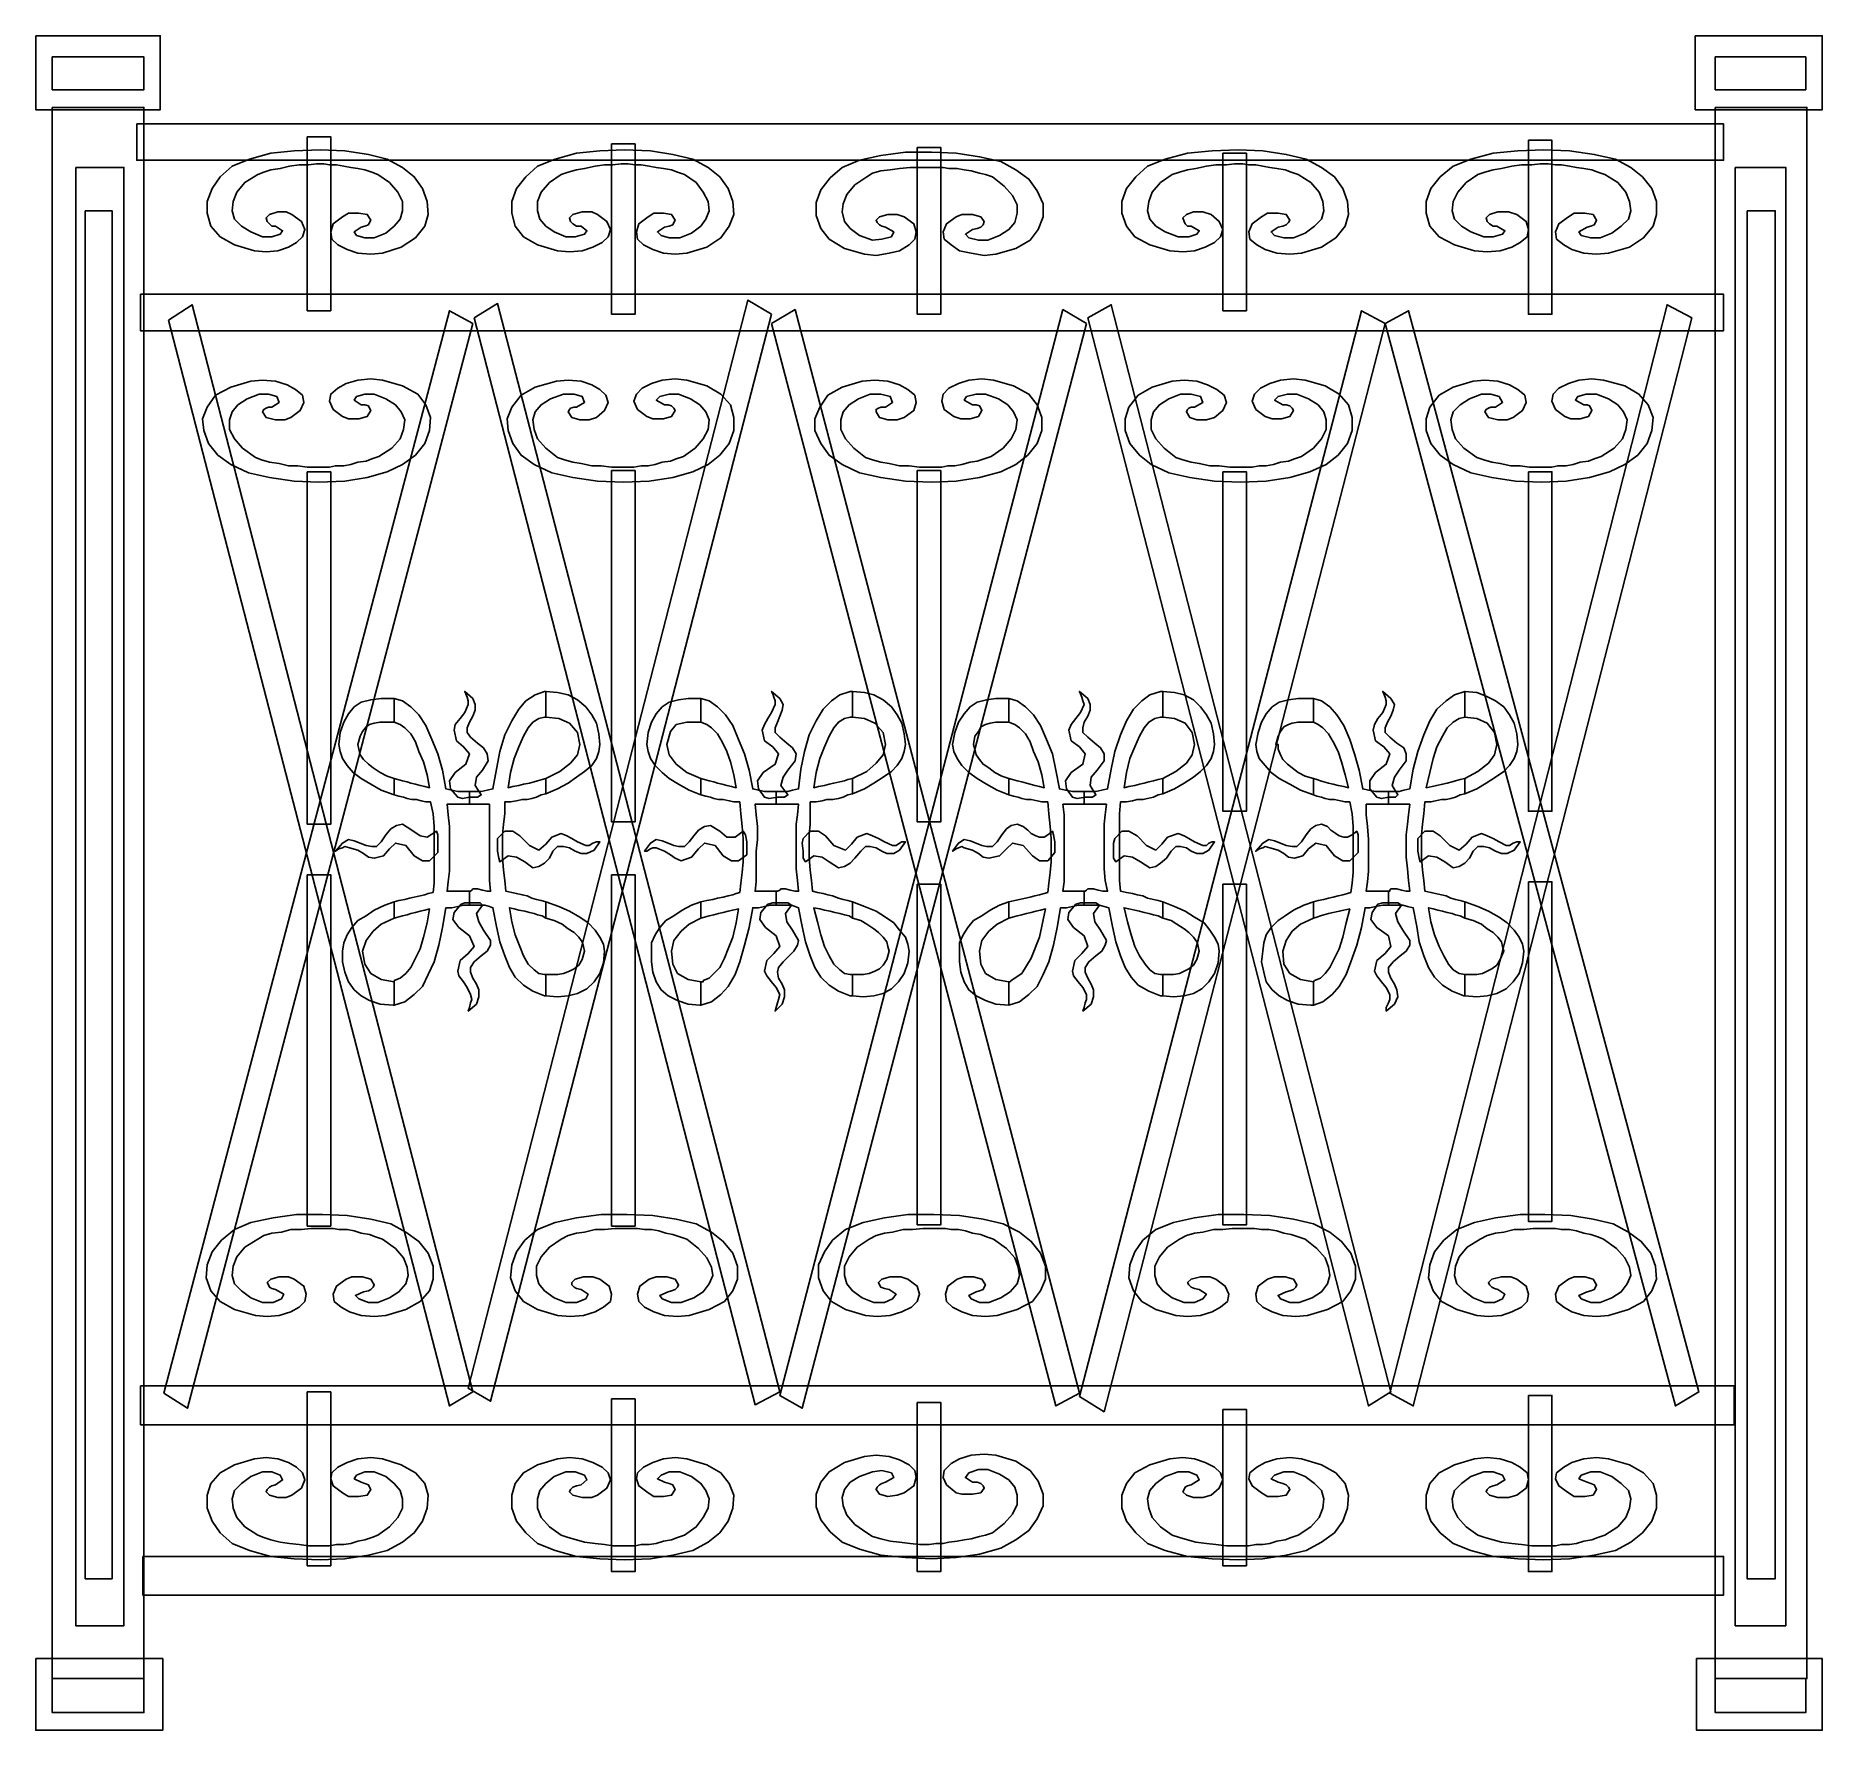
# Model space of a CAD drawing. Header units: centimetres. Extents: x -63 to 58, y -76 to 38.
import ezdxf

# ---------------------------------------------------------------- set-up
doc = ezdxf.new("R2010")
doc.units = ezdxf.units.CM
doc.header["$MEASUREMENT"] = 0
doc.layers.add('layer 1', color=7, linetype='Continuous')

msp = doc.modelspace()

# ---------------------------------------------------------------- linework, layer by layer
at = {"layer": 'layer 1', "color": 108}
for points, knots in [([(-62.76167, 38.43261), (-62.76167, 38.43261), (-54.32506, 38.43261), (-54.32506, 38.43261), (-54.32506, 38.43261), (-54.32506, 38.43261), (-54.32506, 33.41839), (-54.32506, 33.41839), (-54.32506, 33.41839), (-54.32506, 33.41839), (-62.76167, 33.41839), (-62.76167, 33.41839), (-62.76167, 33.41839), (-62.76167, 33.41839), (-62.76167, 38.43261), (-62.76167, 38.43261)], [0, 0, 0, 0, 0.25, 0.25, 0.25, 0.25, 0.5, 0.5, 0.5, 0.5, 0.75, 0.75, 0.75, 0.75, 1, 1, 1, 1]), ([(49.62038, 38.43261), (49.62038, 38.43261), (58.21617, 38.43261), (58.21617, 38.43261), (58.21617, 38.43261), (58.21617, 38.43261), (58.21617, 33.41839), (58.21617, 33.41839), (58.21617, 33.41839), (58.21617, 33.41839), (49.62038, 33.41839), (49.62038, 33.41839), (49.62038, 33.41839), (49.62038, 33.41839), (49.62038, 38.43261), (49.62038, 38.43261)], [0, 0, 0, 0, 0.25, 0.25, 0.25, 0.25, 0.5, 0.5, 0.5, 0.5, 0.75, 0.75, 0.75, 0.75, 1, 1, 1, 1]), ([(-61.6474, 33.57757), (-61.6474, 33.57757), (-55.43933, 33.57757), (-55.43933, 33.57757), (-55.43933, 33.57757), (-55.43933, 33.57757), (-55.43933, -72.83518), (-55.43933, -72.83518), (-55.43933, -72.83518), (-55.43933, -72.83518), (-61.6474, -72.83518), (-61.6474, -72.83518), (-61.6474, -72.83518), (-61.6474, -72.83518), (-61.6474, 33.57757), (-61.6474, 33.57757)], [0, 0, 0, 0, 0.25, 0.25, 0.25, 0.25, 0.5, 0.5, 0.5, 0.5, 0.75, 0.75, 0.75, 0.75, 1, 1, 1, 1]), ([(50.97342, 33.57757), (50.97342, 33.57757), (57.18149, 33.57757), (57.18149, 33.57757), (57.18149, 33.57757), (57.18149, 33.57757), (57.18149, -72.83518), (57.18149, -72.83518), (57.18149, -72.83518), (57.18149, -72.83518), (50.97342, -72.83518), (50.97342, -72.83518), (50.97342, -72.83518), (50.97342, -72.83518), (50.97342, 33.57757), (50.97342, 33.57757)], [0, 0, 0, 0, 0.25, 0.25, 0.25, 0.25, 0.5, 0.5, 0.5, 0.5, 0.75, 0.75, 0.75, 0.75, 1, 1, 1, 1]), ([(-55.91687, 32.4633), (-55.91687, 32.4633), (51.53055, 32.4633), (51.53055, 32.4633), (51.53055, 32.4633), (51.53055, 32.4633), (51.53055, 29.99599), (51.53055, 29.99599), (51.53055, 29.99599), (51.53055, 29.99599), (-55.91687, 29.99599), (-55.91687, 29.99599), (-55.91687, 29.99599), (-55.91687, 29.99599), (-55.91687, 32.4633), (-55.91687, 32.4633)], [0, 0, 0, 0, 0.25, 0.25, 0.25, 0.25, 0.5, 0.5, 0.5, 0.5, 0.75, 0.75, 0.75, 0.75, 1, 1, 1, 1]), ([(-44.37622, 31.58781), (-44.37622, 31.58781), (-42.78441, 31.58781), (-42.78441, 31.58781), (-42.78441, 31.58781), (-42.78441, 31.58781), (-42.78441, 19.80839), (-42.78441, 19.80839), (-42.78441, 19.80839), (-42.78441, 19.80839), (-44.37622, 19.80839), (-44.37622, 19.80839), (-44.37622, 19.80839), (-44.37622, 19.80839), (-44.37622, 31.58781), (-44.37622, 31.58781)], [0, 0, 0, 0, 0.25, 0.25, 0.25, 0.25, 0.5, 0.5, 0.5, 0.5, 0.75, 0.75, 0.75, 0.75, 1, 1, 1, 1]), ([(-37.92938, 29.51845), (-37.92938, 29.51845), (-37.13347, 28.88172), (-37.13347, 28.88172), (-37.13347, 28.88172), (-37.13347, 28.88172), (-36.57634, 28.08582), (-36.57634, 28.08582), (-36.57634, 28.08582), (-36.57634, 28.08582), (-36.25797, 27.21032), (-36.25797, 27.21032), (-36.25797, 27.21032), (-36.25797, 27.21032), (-36.17838, 26.33482), (-36.17838, 26.33482), (-36.17838, 26.33482), (-36.17838, 26.33482), (-36.41716, 25.53891), (-36.41716, 25.53891), (-36.41716, 25.53891), (-36.41716, 25.53891), (-37.05388, 24.74301), (-37.05388, 24.74301), (-37.05388, 24.74301), (-37.05388, 24.74301), (-38.00897, 24.10628), (-38.00897, 24.10628), (-38.00897, 24.10628), (-38.00897, 24.10628), (-39.28242, 23.70833), (-39.28242, 23.70833), (-39.28242, 23.70833), (-39.28242, 23.70833), (-40.07833, 23.62874), (-40.07833, 23.62874), (-40.07833, 23.62874), (-40.07833, 23.62874), (-40.95383, 23.70833), (-40.95383, 23.70833), (-40.95383, 23.70833), (-40.95383, 23.70833), (-41.67014, 23.9471), (-41.67014, 23.9471), (-41.67014, 23.9471), (-41.67014, 23.9471), (-42.30687, 24.26546), (-42.30687, 24.26546), (-42.30687, 24.26546), (-42.30687, 24.26546), (-42.70482, 24.66342), (-42.70482, 24.66342), (-42.70482, 24.66342), (-42.70482, 24.66342), (-42.78441, 25.14096), (-42.78441, 25.14096), (-42.78441, 25.14096), (-42.78441, 25.14096), (-42.62523, 25.6981), (-42.62523, 25.6981), (-42.62523, 25.6981), (-42.62523, 25.6981), (-41.9885, 26.17564), (-41.9885, 26.17564), (-41.9885, 26.17564), (-41.9885, 26.17564), (-41.59055, 26.41441), (-41.59055, 26.41441), (-41.59055, 26.41441), (-41.59055, 26.41441), (-40.87423, 26.41441), (-40.87423, 26.41441), (-40.87423, 26.41441), (-40.87423, 26.41441), (-40.3171, 26.33482), (-40.3171, 26.33482), (-40.3171, 26.33482), (-40.3171, 26.33482), (-40.07833, 25.93687), (-40.07833, 25.93687), (-40.07833, 25.93687), (-40.07833, 25.93687), (-40.15792, 25.77769), (-40.15792, 25.77769), (-40.15792, 25.77769), (-40.15792, 25.77769), (-40.23751, 25.61851), (-40.23751, 25.61851), (-40.23751, 25.61851), (-40.23751, 25.61851), (-40.47628, 25.53891), (-40.47628, 25.53891), (-40.47628, 25.53891), (-40.47628, 25.53891), (-40.71505, 25.45932), (-40.71505, 25.45932), (-40.71505, 25.45932), (-40.71505, 25.45932), (-41.1926, 25.14096), (-41.1926, 25.14096), (-41.1926, 25.14096), (-41.1926, 25.14096), (-41.03342, 24.90219), (-41.03342, 24.90219), (-41.03342, 24.90219), (-41.03342, 24.90219), (-40.47628, 24.74301), (-40.47628, 24.74301), (-40.47628, 24.74301), (-40.47628, 24.74301), (-39.83956, 24.74301), (-39.83956, 24.74301), (-39.83956, 24.74301), (-39.83956, 24.74301), (-39.04365, 25.06137), (-39.04365, 25.06137), (-39.04365, 25.06137), (-39.04365, 25.06137), (-38.48651, 25.53891), (-38.48651, 25.53891), (-38.48651, 25.53891), (-38.48651, 25.53891), (-38.08856, 26.01646), (-38.08856, 26.01646), (-38.08856, 26.01646), (-38.08856, 26.01646), (-37.92938, 26.57359), (-37.92938, 26.57359), (-37.92938, 26.57359), (-37.92938, 26.57359), (-37.92938, 27.21032), (-37.92938, 27.21032), (-37.92938, 27.21032), (-37.92938, 27.21032), (-38.24774, 27.84704), (-38.24774, 27.84704), (-38.24774, 27.84704), (-38.24774, 27.84704), (-38.80488, 28.48377), (-38.80488, 28.48377), (-38.80488, 28.48377), (-38.80488, 28.48377), (-39.60078, 29.04091), (-39.60078, 29.04091), (-39.60078, 29.04091), (-39.60078, 29.04091), (-39.99874, 29.20009), (-39.99874, 29.20009), (-39.99874, 29.20009), (-39.99874, 29.20009), (-40.47628, 29.35927), (-40.47628, 29.35927), (-40.47628, 29.35927), (-40.47628, 29.35927), (-40.95383, 29.43886), (-40.95383, 29.43886), (-40.95383, 29.43886), (-40.95383, 29.43886), (-41.43137, 29.51845), (-41.43137, 29.51845), (-41.43137, 29.51845), (-41.43137, 29.51845), (-41.90891, 29.59804), (-41.90891, 29.59804), (-41.90891, 29.59804), (-41.90891, 29.59804), (-42.38646, 29.67763), (-42.38646, 29.67763), (-42.38646, 29.67763), (-42.38646, 29.67763), (-42.864, 29.67763), (-42.864, 29.67763), (-42.864, 29.67763), (-42.864, 29.67763), (-43.26196, 29.75722), (-43.26196, 29.75722), (-43.26196, 29.75722), (-43.26196, 29.75722), (-43.26196, 29.75722), (-43.26196, 29.75722), (-43.26196, 29.75722), (-43.26196, 29.75722), (-43.26196, 29.75722), (-43.26196, 29.75722), (-43.26196, 29.75722), (-43.26196, 29.75722), (-43.26196, 29.75722), (-43.26196, 29.75722), (-43.26196, 29.75722), (-43.26196, 29.75722), (-43.26196, 29.75722), (-43.26196, 29.75722), (-43.26196, 29.75722), (-43.26196, 29.75722), (-43.7395, 29.75722), (-43.7395, 29.75722), (-43.7395, 29.75722), (-43.7395, 29.75722), (-44.29663, 29.67763), (-44.29663, 29.67763), (-44.29663, 29.67763), (-44.29663, 29.67763), (-44.93336, 29.67763), (-44.93336, 29.67763), (-44.93336, 29.67763), (-44.93336, 29.67763), (-45.57009, 29.59804), (-45.57009, 29.59804), (-45.57009, 29.59804), (-45.57009, 29.59804), (-46.20681, 29.43886), (-46.20681, 29.43886), (-46.20681, 29.43886), (-46.20681, 29.43886), (-46.84354, 29.35927), (-46.84354, 29.35927), (-46.84354, 29.35927), (-46.84354, 29.35927), (-47.32108, 29.20009), (-47.32108, 29.20009), (-47.32108, 29.20009), (-47.32108, 29.20009), (-47.71903, 29.04091), (-47.71903, 29.04091), (-47.71903, 29.04091), (-47.71903, 29.04091), (-48.59453, 28.48377), (-48.59453, 28.48377), (-48.59453, 28.48377), (-48.59453, 28.48377), (-49.15167, 27.84704), (-49.15167, 27.84704), (-49.15167, 27.84704), (-49.15167, 27.84704), (-49.39044, 27.21032), (-49.39044, 27.21032), (-49.39044, 27.21032), (-49.39044, 27.21032), (-49.47003, 26.57359), (-49.47003, 26.57359), (-49.47003, 26.57359), (-49.47003, 26.57359), (-49.31085, 26.01646), (-49.31085, 26.01646), (-49.31085, 26.01646), (-49.31085, 26.01646), (-48.8333, 25.53891), (-48.8333, 25.53891), (-48.8333, 25.53891), (-48.8333, 25.53891), (-48.19658, 25.14096), (-48.19658, 25.14096), (-48.19658, 25.14096), (-48.19658, 25.14096), (-47.40067, 24.8226), (-47.40067, 24.8226), (-47.40067, 24.8226), (-47.40067, 24.8226), (-46.76395, 24.8226), (-46.76395, 24.8226), (-46.76395, 24.8226), (-46.76395, 24.8226), (-46.20681, 24.98178), (-46.20681, 24.98178), (-46.20681, 24.98178), (-46.20681, 24.98178), (-46.04763, 25.22055), (-46.04763, 25.22055), (-46.04763, 25.22055), (-46.04763, 25.22055), (-46.52517, 25.53891), (-46.52517, 25.53891), (-46.52517, 25.53891), (-46.52517, 25.53891), (-46.76395, 25.53891), (-46.76395, 25.53891), (-46.76395, 25.53891), (-46.76395, 25.53891), (-46.92313, 25.6981), (-46.92313, 25.6981), (-46.92313, 25.6981), (-46.92313, 25.6981), (-47.08231, 25.85728), (-47.08231, 25.85728), (-47.08231, 25.85728), (-47.08231, 25.85728), (-47.1619, 26.09605), (-47.1619, 26.09605), (-47.1619, 26.09605), (-47.1619, 26.09605), (-46.92313, 26.33482), (-46.92313, 26.33482), (-46.92313, 26.33482), (-46.92313, 26.33482), (-46.36599, 26.494), (-46.36599, 26.494), (-46.36599, 26.494), (-46.36599, 26.494), (-45.80886, 26.494), (-45.80886, 26.494), (-45.80886, 26.494), (-45.80886, 26.494), (-45.4109, 26.33482), (-45.4109, 26.33482), (-45.4109, 26.33482), (-45.4109, 26.33482), (-44.77418, 25.85728), (-44.77418, 25.85728), (-44.77418, 25.85728), (-44.77418, 25.85728), (-44.53541, 25.30014), (-44.53541, 25.30014), (-44.53541, 25.30014), (-44.53541, 25.30014), (-44.69459, 24.8226), (-44.69459, 24.8226), (-44.69459, 24.8226), (-44.69459, 24.8226), (-45.09254, 24.42465), (-45.09254, 24.42465), (-45.09254, 24.42465), (-45.09254, 24.42465), (-45.64968, 24.10628), (-45.64968, 24.10628), (-45.64968, 24.10628), (-45.64968, 24.10628), (-46.36599, 23.86751), (-46.36599, 23.86751), (-46.36599, 23.86751), (-46.36599, 23.86751), (-47.1619, 23.78792), (-47.1619, 23.78792), (-47.1619, 23.78792), (-47.1619, 23.78792), (-47.95781, 23.86751), (-47.95781, 23.86751), (-47.95781, 23.86751), (-47.95781, 23.86751), (-49.31085, 24.26546), (-49.31085, 24.26546), (-49.31085, 24.26546), (-49.31085, 24.26546), (-50.26594, 24.8226), (-50.26594, 24.8226), (-50.26594, 24.8226), (-50.26594, 24.8226), (-50.90266, 25.53891), (-50.90266, 25.53891), (-50.90266, 25.53891), (-50.90266, 25.53891), (-51.14143, 26.41441), (-51.14143, 26.41441), (-51.14143, 26.41441), (-51.14143, 26.41441), (-51.14143, 27.21032), (-51.14143, 27.21032), (-51.14143, 27.21032), (-51.14143, 27.21032), (-50.82307, 28.08582), (-50.82307, 28.08582), (-50.82307, 28.08582), (-50.82307, 28.08582), (-50.26594, 28.88172), (-50.26594, 28.88172), (-50.26594, 28.88172), (-50.26594, 28.88172), (-49.47003, 29.59804), (-49.47003, 29.59804), (-49.47003, 29.59804), (-49.47003, 29.59804), (-48.27617, 30.07558), (-48.27617, 30.07558), (-48.27617, 30.07558), (-48.27617, 30.07558), (-46.84354, 30.47354), (-46.84354, 30.47354), (-46.84354, 30.47354), (-46.84354, 30.47354), (-45.25172, 30.63272), (-45.25172, 30.63272), (-45.25172, 30.63272), (-45.25172, 30.63272), (-43.50073, 30.71231), (-43.50073, 30.71231), (-43.50073, 30.71231), (-43.50073, 30.71231), (-41.82932, 30.63272), (-41.82932, 30.63272), (-41.82932, 30.63272), (-41.82932, 30.63272), (-40.23751, 30.39395), (-40.23751, 30.39395), (-40.23751, 30.39395), (-40.23751, 30.39395), (-38.96406, 30.07558), (-38.96406, 30.07558), (-38.96406, 30.07558), (-38.96406, 30.07558), (-37.92938, 29.51845), (-37.92938, 29.51845)], [0, 0, 0, 0, 0.01, 0.01, 0.01, 0.01, 0.02, 0.02, 0.02, 0.02, 0.03, 0.03, 0.03, 0.03, 0.04, 0.04, 0.04, 0.04, 0.05, 0.05, 0.05, 0.05, 0.06, 0.06, 0.06, 0.06, 0.07, 0.07, 0.07, 0.07, 0.08, 0.08, 0.08, 0.08, 0.09, 0.09, 0.09, 0.09, 0.1, 0.1, 0.1, 0.1, 0.11, 0.11, 0.11, 0.11, 0.12, 0.12, 0.12, 0.12, 0.13, 0.13, 0.13, 0.13, 0.14, 0.14, 0.14, 0.14, 0.15, 0.15, 0.15, 0.15, 0.16, 0.16, 0.16, 0.16, 0.17, 0.17, 0.17, 0.17, 0.18, 0.18, 0.18, 0.18, 0.19, 0.19, 0.19, 0.19, 0.2, 0.2, 0.2, 0.2, 0.21, 0.21, 0.21, 0.21, 0.22, 0.22, 0.22, 0.22, 0.23, 0.23, 0.23, 0.23, 0.24, 0.24, 0.24, 0.24, 0.25, 0.25, 0.25, 0.25, 0.26, 0.26, 0.26, 0.26, 0.27, 0.27, 0.27, 0.27, 0.28, 0.28, 0.28, 0.28, 0.29, 0.29, 0.29, 0.29, 0.3, 0.3, 0.3, 0.3, 0.31, 0.31, 0.31, 0.31, 0.32, 0.32, 0.32, 0.32, 0.33, 0.33, 0.33, 0.33, 0.34, 0.34, 0.34, 0.34, 0.35, 0.35, 0.35, 0.35, 0.36, 0.36, 0.36, 0.36, 0.37, 0.37, 0.37, 0.37, 0.38, 0.38, 0.38, 0.38, 0.39, 0.39, 0.39, 0.39, 0.4, 0.4, 0.4, 0.4, 0.41, 0.41, 0.41, 0.41, 0.42, 0.42, 0.42, 0.42, 0.43, 0.43, 0.43, 0.43, 0.44, 0.44, 0.44, 0.44, 0.45, 0.45, 0.45, 0.45, 0.46, 0.46, 0.46, 0.46, 0.47, 0.47, 0.47, 0.47, 0.48, 0.48, 0.48, 0.48, 0.49, 0.49, 0.49, 0.49, 0.5, 0.5, 0.5, 0.5, 0.51, 0.51, 0.51, 0.51, 0.52, 0.52, 0.52, 0.52, 0.53, 0.53, 0.53, 0.53, 0.54, 0.54, 0.54, 0.54, 0.55, 0.55, 0.55, 0.55, 0.56, 0.56, 0.56, 0.56, 0.57, 0.57, 0.57, 0.57, 0.58, 0.58, 0.58, 0.58, 0.59, 0.59, 0.59, 0.59, 0.6, 0.6, 0.6, 0.6, 0.61, 0.61, 0.61, 0.61, 0.62, 0.62, 0.62, 0.62, 0.63, 0.63, 0.63, 0.63, 0.64, 0.64, 0.64, 0.64, 0.65, 0.65, 0.65, 0.65, 0.66, 0.66, 0.66, 0.66, 0.67, 0.67, 0.67, 0.67, 0.68, 0.68, 0.68, 0.68, 0.69, 0.69, 0.69, 0.69, 0.7, 0.7, 0.7, 0.7, 0.71, 0.71, 0.71, 0.71, 0.72, 0.72, 0.72, 0.72, 0.73, 0.73, 0.73, 0.73, 0.74, 0.74, 0.74, 0.74, 0.75, 0.75, 0.75, 0.75, 0.76, 0.76, 0.76, 0.76, 0.77, 0.77, 0.77, 0.77, 0.78, 0.78, 0.78, 0.78, 0.79, 0.79, 0.79, 0.79, 0.8, 0.8, 0.8, 0.8, 0.81, 0.81, 0.81, 0.81, 0.82, 0.82, 0.82, 0.82, 0.83, 0.83, 0.83, 0.83, 0.84, 0.84, 0.84, 0.84, 0.85, 0.85, 0.85, 0.85, 0.86, 0.86, 0.86, 0.86, 0.87, 0.87, 0.87, 0.87, 0.88, 0.88, 0.88, 0.88, 0.89, 0.89, 0.89, 0.89, 0.9, 0.9, 0.9, 0.9, 0.91, 0.91, 0.91, 0.91, 0.92, 0.92, 0.92, 0.92, 0.93, 0.93, 0.93, 0.93, 0.94, 0.94, 0.94, 0.94, 0.95, 0.95, 0.95, 0.95, 0.96, 0.96, 0.96, 0.96, 0.97, 0.97, 0.97, 0.97, 0.98, 0.98, 0.98, 0.98, 0.99, 0.99, 0.99, 0.99, 1, 1, 1, 1]), ([(-17.2358, 29.51845), (-17.2358, 29.51845), (-16.43989, 28.88172), (-16.43989, 28.88172), (-16.43989, 28.88172), (-16.43989, 28.88172), (-15.88276, 28.08582), (-15.88276, 28.08582), (-15.88276, 28.08582), (-15.88276, 28.08582), (-15.5644, 27.21032), (-15.5644, 27.21032), (-15.5644, 27.21032), (-15.5644, 27.21032), (-15.48481, 26.33482), (-15.48481, 26.33482), (-15.48481, 26.33482), (-15.48481, 26.33482), (-15.80317, 25.53891), (-15.80317, 25.53891), (-15.80317, 25.53891), (-15.80317, 25.53891), (-16.3603, 24.74301), (-16.3603, 24.74301), (-16.3603, 24.74301), (-16.3603, 24.74301), (-17.31539, 24.10628), (-17.31539, 24.10628), (-17.31539, 24.10628), (-17.31539, 24.10628), (-18.66843, 23.70833), (-18.66843, 23.70833), (-18.66843, 23.70833), (-18.66843, 23.70833), (-19.46434, 23.62874), (-19.46434, 23.62874), (-19.46434, 23.62874), (-19.46434, 23.62874), (-20.26025, 23.70833), (-20.26025, 23.70833), (-20.26025, 23.70833), (-20.26025, 23.70833), (-20.97656, 23.9471), (-20.97656, 23.9471), (-20.97656, 23.9471), (-20.97656, 23.9471), (-21.61329, 24.26546), (-21.61329, 24.26546), (-21.61329, 24.26546), (-21.61329, 24.26546), (-22.01124, 24.66342), (-22.01124, 24.66342), (-22.01124, 24.66342), (-22.01124, 24.66342), (-22.09083, 25.14096), (-22.09083, 25.14096), (-22.09083, 25.14096), (-22.09083, 25.14096), (-21.93165, 25.6981), (-21.93165, 25.6981), (-21.93165, 25.6981), (-21.93165, 25.6981), (-21.29493, 26.17564), (-21.29493, 26.17564), (-21.29493, 26.17564), (-21.29493, 26.17564), (-20.89697, 26.41441), (-20.89697, 26.41441), (-20.89697, 26.41441), (-20.89697, 26.41441), (-20.26025, 26.41441), (-20.26025, 26.41441), (-20.26025, 26.41441), (-20.26025, 26.41441), (-19.70311, 26.33482), (-19.70311, 26.33482), (-19.70311, 26.33482), (-19.70311, 26.33482), (-19.46434, 25.93687), (-19.46434, 25.93687), (-19.46434, 25.93687), (-19.46434, 25.93687), (-19.54393, 25.77769), (-19.54393, 25.77769), (-19.54393, 25.77769), (-19.54393, 25.77769), (-19.62352, 25.61851), (-19.62352, 25.61851), (-19.62352, 25.61851), (-19.62352, 25.61851), (-19.86229, 25.53891), (-19.86229, 25.53891), (-19.86229, 25.53891), (-19.86229, 25.53891), (-20.18066, 25.45932), (-20.18066, 25.45932), (-20.18066, 25.45932), (-20.18066, 25.45932), (-20.6582, 25.14096), (-20.6582, 25.14096), (-20.6582, 25.14096), (-20.6582, 25.14096), (-20.41943, 24.90219), (-20.41943, 24.90219), (-20.41943, 24.90219), (-20.41943, 24.90219), (-19.86229, 24.74301), (-19.86229, 24.74301), (-19.86229, 24.74301), (-19.86229, 24.74301), (-19.14598, 24.74301), (-19.14598, 24.74301), (-19.14598, 24.74301), (-19.14598, 24.74301), (-18.35007, 25.06137), (-18.35007, 25.06137), (-18.35007, 25.06137), (-18.35007, 25.06137), (-17.71334, 25.53891), (-17.71334, 25.53891), (-17.71334, 25.53891), (-17.71334, 25.53891), (-17.39498, 26.01646), (-17.39498, 26.01646), (-17.39498, 26.01646), (-17.39498, 26.01646), (-17.15621, 26.57359), (-17.15621, 26.57359), (-17.15621, 26.57359), (-17.15621, 26.57359), (-17.2358, 27.21032), (-17.2358, 27.21032), (-17.2358, 27.21032), (-17.2358, 27.21032), (-17.55416, 27.84704), (-17.55416, 27.84704), (-17.55416, 27.84704), (-17.55416, 27.84704), (-18.03171, 28.48377), (-18.03171, 28.48377), (-18.03171, 28.48377), (-18.03171, 28.48377), (-18.82761, 29.04091), (-18.82761, 29.04091), (-18.82761, 29.04091), (-18.82761, 29.04091), (-19.30516, 29.20009), (-19.30516, 29.20009), (-19.30516, 29.20009), (-19.30516, 29.20009), (-19.70311, 29.35927), (-19.70311, 29.35927), (-19.70311, 29.35927), (-19.70311, 29.35927), (-20.26025, 29.43886), (-20.26025, 29.43886), (-20.26025, 29.43886), (-20.26025, 29.43886), (-20.73779, 29.51845), (-20.73779, 29.51845), (-20.73779, 29.51845), (-20.73779, 29.51845), (-21.21533, 29.59804), (-21.21533, 29.59804), (-21.21533, 29.59804), (-21.21533, 29.59804), (-21.77247, 29.67763), (-21.77247, 29.67763), (-21.77247, 29.67763), (-21.77247, 29.67763), (-22.17042, 29.67763), (-22.17042, 29.67763), (-22.17042, 29.67763), (-22.17042, 29.67763), (-22.64797, 29.75722), (-22.64797, 29.75722), (-22.64797, 29.75722), (-22.64797, 29.75722), (-22.64797, 29.75722), (-22.64797, 29.75722), (-22.64797, 29.75722), (-22.64797, 29.75722), (-22.64797, 29.75722), (-22.64797, 29.75722), (-22.64797, 29.75722), (-22.64797, 29.75722), (-22.64797, 29.75722), (-22.64797, 29.75722), (-22.64797, 29.75722), (-22.64797, 29.75722), (-22.64797, 29.75722), (-22.64797, 29.75722), (-22.64797, 29.75722), (-22.64797, 29.75722), (-23.12551, 29.75722), (-23.12551, 29.75722), (-23.12551, 29.75722), (-23.12551, 29.75722), (-23.68265, 29.67763), (-23.68265, 29.67763), (-23.68265, 29.67763), (-23.68265, 29.67763), (-24.23978, 29.67763), (-24.23978, 29.67763), (-24.23978, 29.67763), (-24.23978, 29.67763), (-24.87651, 29.59804), (-24.87651, 29.59804), (-24.87651, 29.59804), (-24.87651, 29.59804), (-25.59282, 29.43886), (-25.59282, 29.43886), (-25.59282, 29.43886), (-25.59282, 29.43886), (-26.14996, 29.35927), (-26.14996, 29.35927), (-26.14996, 29.35927), (-26.14996, 29.35927), (-26.70709, 29.20009), (-26.70709, 29.20009), (-26.70709, 29.20009), (-26.70709, 29.20009), (-27.18464, 29.04091), (-27.18464, 29.04091), (-27.18464, 29.04091), (-27.18464, 29.04091), (-27.98054, 28.48377), (-27.98054, 28.48377), (-27.98054, 28.48377), (-27.98054, 28.48377), (-28.53768, 27.84704), (-28.53768, 27.84704), (-28.53768, 27.84704), (-28.53768, 27.84704), (-28.77645, 27.21032), (-28.77645, 27.21032), (-28.77645, 27.21032), (-28.77645, 27.21032), (-28.77645, 26.57359), (-28.77645, 26.57359), (-28.77645, 26.57359), (-28.77645, 26.57359), (-28.61727, 26.01646), (-28.61727, 26.01646), (-28.61727, 26.01646), (-28.61727, 26.01646), (-28.21932, 25.53891), (-28.21932, 25.53891), (-28.21932, 25.53891), (-28.21932, 25.53891), (-27.66218, 25.14096), (-27.66218, 25.14096), (-27.66218, 25.14096), (-27.66218, 25.14096), (-26.86627, 24.8226), (-26.86627, 24.8226), (-26.86627, 24.8226), (-26.86627, 24.8226), (-26.22955, 24.8226), (-26.22955, 24.8226), (-26.22955, 24.8226), (-26.22955, 24.8226), (-25.59282, 24.98178), (-25.59282, 24.98178), (-25.59282, 24.98178), (-25.59282, 24.98178), (-25.43364, 25.22055), (-25.43364, 25.22055), (-25.43364, 25.22055), (-25.43364, 25.22055), (-25.83159, 25.53891), (-25.83159, 25.53891), (-25.83159, 25.53891), (-25.83159, 25.53891), (-26.14996, 25.53891), (-26.14996, 25.53891), (-26.14996, 25.53891), (-26.14996, 25.53891), (-26.38873, 25.6981), (-26.38873, 25.6981), (-26.38873, 25.6981), (-26.38873, 25.6981), (-26.54791, 25.85728), (-26.54791, 25.85728), (-26.54791, 25.85728), (-26.54791, 25.85728), (-26.6275, 26.09605), (-26.6275, 26.09605), (-26.6275, 26.09605), (-26.6275, 26.09605), (-26.38873, 26.33482), (-26.38873, 26.33482), (-26.38873, 26.33482), (-26.38873, 26.33482), (-25.752, 26.494), (-25.752, 26.494), (-25.752, 26.494), (-25.752, 26.494), (-25.11528, 26.494), (-25.11528, 26.494), (-25.11528, 26.494), (-25.11528, 26.494), (-24.71732, 26.33482), (-24.71732, 26.33482), (-24.71732, 26.33482), (-24.71732, 26.33482), (-24.0806, 25.85728), (-24.0806, 25.85728), (-24.0806, 25.85728), (-24.0806, 25.85728), (-23.84183, 25.30014), (-23.84183, 25.30014), (-23.84183, 25.30014), (-23.84183, 25.30014), (-24.00101, 24.8226), (-24.00101, 24.8226), (-24.00101, 24.8226), (-24.00101, 24.8226), (-24.39896, 24.42465), (-24.39896, 24.42465), (-24.39896, 24.42465), (-24.39896, 24.42465), (-25.03569, 24.10628), (-25.03569, 24.10628), (-25.03569, 24.10628), (-25.03569, 24.10628), (-25.752, 23.86751), (-25.752, 23.86751), (-25.752, 23.86751), (-25.752, 23.86751), (-26.6275, 23.78792), (-26.6275, 23.78792), (-26.6275, 23.78792), (-26.6275, 23.78792), (-27.42341, 23.86751), (-27.42341, 23.86751), (-27.42341, 23.86751), (-27.42341, 23.86751), (-28.77645, 24.26546), (-28.77645, 24.26546), (-28.77645, 24.26546), (-28.77645, 24.26546), (-29.73154, 24.8226), (-29.73154, 24.8226), (-29.73154, 24.8226), (-29.73154, 24.8226), (-30.28867, 25.53891), (-30.28867, 25.53891), (-30.28867, 25.53891), (-30.28867, 25.53891), (-30.52745, 26.41441), (-30.52745, 26.41441), (-30.52745, 26.41441), (-30.52745, 26.41441), (-30.52745, 27.21032), (-30.52745, 27.21032), (-30.52745, 27.21032), (-30.52745, 27.21032), (-30.20908, 28.08582), (-30.20908, 28.08582), (-30.20908, 28.08582), (-30.20908, 28.08582), (-29.57236, 28.88172), (-29.57236, 28.88172), (-29.57236, 28.88172), (-29.57236, 28.88172), (-28.77645, 29.59804), (-28.77645, 29.59804), (-28.77645, 29.59804), (-28.77645, 29.59804), (-27.58259, 30.07558), (-27.58259, 30.07558), (-27.58259, 30.07558), (-27.58259, 30.07558), (-26.14996, 30.47354), (-26.14996, 30.47354), (-26.14996, 30.47354), (-26.14996, 30.47354), (-24.55814, 30.63272), (-24.55814, 30.63272), (-24.55814, 30.63272), (-24.55814, 30.63272), (-22.88674, 30.71231), (-22.88674, 30.71231), (-22.88674, 30.71231), (-22.88674, 30.71231), (-21.13574, 30.63272), (-21.13574, 30.63272), (-21.13574, 30.63272), (-21.13574, 30.63272), (-19.62352, 30.39395), (-19.62352, 30.39395), (-19.62352, 30.39395), (-19.62352, 30.39395), (-18.27048, 30.07558), (-18.27048, 30.07558), (-18.27048, 30.07558), (-18.27048, 30.07558), (-17.2358, 29.51845), (-17.2358, 29.51845)], [0, 0, 0, 0, 0.01, 0.01, 0.01, 0.01, 0.02, 0.02, 0.02, 0.02, 0.03, 0.03, 0.03, 0.03, 0.04, 0.04, 0.04, 0.04, 0.05, 0.05, 0.05, 0.05, 0.06, 0.06, 0.06, 0.06, 0.07, 0.07, 0.07, 0.07, 0.08, 0.08, 0.08, 0.08, 0.09, 0.09, 0.09, 0.09, 0.1, 0.1, 0.1, 0.1, 0.11, 0.11, 0.11, 0.11, 0.12, 0.12, 0.12, 0.12, 0.13, 0.13, 0.13, 0.13, 0.14, 0.14, 0.14, 0.14, 0.15, 0.15, 0.15, 0.15, 0.16, 0.16, 0.16, 0.16, 0.17, 0.17, 0.17, 0.17, 0.18, 0.18, 0.18, 0.18, 0.19, 0.19, 0.19, 0.19, 0.2, 0.2, 0.2, 0.2, 0.21, 0.21, 0.21, 0.21, 0.22, 0.22, 0.22, 0.22, 0.23, 0.23, 0.23, 0.23, 0.24, 0.24, 0.24, 0.24, 0.25, 0.25, 0.25, 0.25, 0.26, 0.26, 0.26, 0.26, 0.27, 0.27, 0.27, 0.27, 0.28, 0.28, 0.28, 0.28, 0.29, 0.29, 0.29, 0.29, 0.3, 0.3, 0.3, 0.3, 0.31, 0.31, 0.31, 0.31, 0.32, 0.32, 0.32, 0.32, 0.33, 0.33, 0.33, 0.33, 0.34, 0.34, 0.34, 0.34, 0.35, 0.35, 0.35, 0.35, 0.36, 0.36, 0.36, 0.36, 0.37, 0.37, 0.37, 0.37, 0.38, 0.38, 0.38, 0.38, 0.39, 0.39, 0.39, 0.39, 0.4, 0.4, 0.4, 0.4, 0.41, 0.41, 0.41, 0.41, 0.42, 0.42, 0.42, 0.42, 0.43, 0.43, 0.43, 0.43, 0.44, 0.44, 0.44, 0.44, 0.45, 0.45, 0.45, 0.45, 0.46, 0.46, 0.46, 0.46, 0.47, 0.47, 0.47, 0.47, 0.48, 0.48, 0.48, 0.48, 0.49, 0.49, 0.49, 0.49, 0.5, 0.5, 0.5, 0.5, 0.51, 0.51, 0.51, 0.51, 0.52, 0.52, 0.52, 0.52, 0.53, 0.53, 0.53, 0.53, 0.54, 0.54, 0.54, 0.54, 0.55, 0.55, 0.55, 0.55, 0.56, 0.56, 0.56, 0.56, 0.57, 0.57, 0.57, 0.57, 0.58, 0.58, 0.58, 0.58, 0.59, 0.59, 0.59, 0.59, 0.6, 0.6, 0.6, 0.6, 0.61, 0.61, 0.61, 0.61, 0.62, 0.62, 0.62, 0.62, 0.63, 0.63, 0.63, 0.63, 0.64, 0.64, 0.64, 0.64, 0.65, 0.65, 0.65, 0.65, 0.66, 0.66, 0.66, 0.66, 0.67, 0.67, 0.67, 0.67, 0.68, 0.68, 0.68, 0.68, 0.69, 0.69, 0.69, 0.69, 0.7, 0.7, 0.7, 0.7, 0.71, 0.71, 0.71, 0.71, 0.72, 0.72, 0.72, 0.72, 0.73, 0.73, 0.73, 0.73, 0.74, 0.74, 0.74, 0.74, 0.75, 0.75, 0.75, 0.75, 0.76, 0.76, 0.76, 0.76, 0.77, 0.77, 0.77, 0.77, 0.78, 0.78, 0.78, 0.78, 0.79, 0.79, 0.79, 0.79, 0.8, 0.8, 0.8, 0.8, 0.81, 0.81, 0.81, 0.81, 0.82, 0.82, 0.82, 0.82, 0.83, 0.83, 0.83, 0.83, 0.84, 0.84, 0.84, 0.84, 0.85, 0.85, 0.85, 0.85, 0.86, 0.86, 0.86, 0.86, 0.87, 0.87, 0.87, 0.87, 0.88, 0.88, 0.88, 0.88, 0.89, 0.89, 0.89, 0.89, 0.9, 0.9, 0.9, 0.9, 0.91, 0.91, 0.91, 0.91, 0.92, 0.92, 0.92, 0.92, 0.93, 0.93, 0.93, 0.93, 0.94, 0.94, 0.94, 0.94, 0.95, 0.95, 0.95, 0.95, 0.96, 0.96, 0.96, 0.96, 0.97, 0.97, 0.97, 0.97, 0.98, 0.98, 0.98, 0.98, 0.99, 0.99, 0.99, 0.99, 1, 1, 1, 1]), ([(-23.76224, 31.11026), (-23.76224, 31.11026), (-22.17042, 31.11026), (-22.17042, 31.11026), (-22.17042, 31.11026), (-22.17042, 31.11026), (-22.17042, 19.56961), (-22.17042, 19.56961), (-22.17042, 19.56961), (-22.17042, 19.56961), (-23.76224, 19.56961), (-23.76224, 19.56961), (-23.76224, 19.56961), (-23.76224, 19.56961), (-23.76224, 31.11026), (-23.76224, 31.11026)], [0, 0, 0, 0, 0.25, 0.25, 0.25, 0.25, 0.5, 0.5, 0.5, 0.5, 0.75, 0.75, 0.75, 0.75, 1, 1, 1, 1]), ([(3.61696, 29.35927), (3.61696, 29.35927), (4.49246, 28.72254), (4.49246, 28.72254), (4.49246, 28.72254), (4.49246, 28.72254), (5.04959, 27.92664), (5.04959, 27.92664), (5.04959, 27.92664), (5.04959, 27.92664), (5.44755, 27.05114), (5.44755, 27.05114), (5.44755, 27.05114), (5.44755, 27.05114), (5.44755, 26.17564), (5.44755, 26.17564), (5.44755, 26.17564), (5.44755, 26.17564), (5.12918, 25.30014), (5.12918, 25.30014), (5.12918, 25.30014), (5.12918, 25.30014), (4.57205, 24.58383), (4.57205, 24.58383), (4.57205, 24.58383), (4.57205, 24.58383), (3.61696, 24.02669), (3.61696, 24.02669), (3.61696, 24.02669), (3.61696, 24.02669), (2.26392, 23.62874), (2.26392, 23.62874), (2.26392, 23.62874), (2.26392, 23.62874), (1.46801, 23.54915), (1.46801, 23.54915), (1.46801, 23.54915), (1.46801, 23.54915), (0.59251, 23.70833), (0.59251, 23.70833), (0.59251, 23.70833), (0.59251, 23.70833), (-0.20339, 23.86751), (-0.20339, 23.86751), (-0.20339, 23.86751), (-0.20339, 23.86751), (-0.76053, 24.26546), (-0.76053, 24.26546), (-0.76053, 24.26546), (-0.76053, 24.26546), (-1.23807, 24.66342), (-1.23807, 24.66342), (-1.23807, 24.66342), (-1.23807, 24.66342), (-1.31766, 25.14096), (-1.31766, 25.14096), (-1.31766, 25.14096), (-1.31766, 25.14096), (-1.07889, 25.6981), (-1.07889, 25.6981), (-1.07889, 25.6981), (-1.07889, 25.6981), (-0.44217, 26.17564), (-0.44217, 26.17564), (-0.44217, 26.17564), (-0.44217, 26.17564), (-0.04421, 26.33482), (-0.04421, 26.33482), (-0.04421, 26.33482), (-0.04421, 26.33482), (0.6721, 26.33482), (0.6721, 26.33482), (0.6721, 26.33482), (0.6721, 26.33482), (1.22924, 26.17564), (1.22924, 26.17564), (1.22924, 26.17564), (1.22924, 26.17564), (1.46801, 25.85728), (1.46801, 25.85728), (1.46801, 25.85728), (1.46801, 25.85728), (1.38842, 25.61851), (1.38842, 25.61851), (1.38842, 25.61851), (1.38842, 25.61851), (1.22924, 25.45932), (1.22924, 25.45932), (1.22924, 25.45932), (1.22924, 25.45932), (0.99047, 25.37973), (0.99047, 25.37973), (0.99047, 25.37973), (0.99047, 25.37973), (0.6721, 25.30014), (0.6721, 25.30014), (0.6721, 25.30014), (0.6721, 25.30014), (0.19456, 24.98178), (0.19456, 24.98178), (0.19456, 24.98178), (0.19456, 24.98178), (0.43333, 24.74301), (0.43333, 24.74301), (0.43333, 24.74301), (0.43333, 24.74301), (1.07006, 24.58383), (1.07006, 24.58383), (1.07006, 24.58383), (1.07006, 24.58383), (1.70678, 24.58383), (1.70678, 24.58383), (1.70678, 24.58383), (1.70678, 24.58383), (2.50269, 24.90219), (2.50269, 24.90219), (2.50269, 24.90219), (2.50269, 24.90219), (3.13942, 25.30014), (3.13942, 25.30014), (3.13942, 25.30014), (3.13942, 25.30014), (3.53737, 25.77769), (3.53737, 25.77769), (3.53737, 25.77769), (3.53737, 25.77769), (3.69655, 26.41441), (3.69655, 26.41441), (3.69655, 26.41441), (3.69655, 26.41441), (3.69655, 26.97155), (3.69655, 26.97155), (3.69655, 26.97155), (3.69655, 26.97155), (3.37819, 27.60827), (3.37819, 27.60827), (3.37819, 27.60827), (3.37819, 27.60827), (2.82105, 28.245), (2.82105, 28.245), (2.82105, 28.245), (2.82105, 28.245), (2.02515, 28.88172), (2.02515, 28.88172), (2.02515, 28.88172), (2.02515, 28.88172), (1.5476, 29.04091), (1.5476, 29.04091), (1.5476, 29.04091), (1.5476, 29.04091), (1.14965, 29.1205), (1.14965, 29.1205), (1.14965, 29.1205), (1.14965, 29.1205), (0.59251, 29.27968), (0.59251, 29.27968), (0.59251, 29.27968), (0.59251, 29.27968), (0.11497, 29.35927), (0.11497, 29.35927), (0.11497, 29.35927), (0.11497, 29.35927), (-0.36257, 29.43886), (-0.36257, 29.43886), (-0.36257, 29.43886), (-0.36257, 29.43886), (-0.91971, 29.43886), (-0.91971, 29.43886), (-0.91971, 29.43886), (-0.91971, 29.43886), (-1.31766, 29.51845), (-1.31766, 29.51845), (-1.31766, 29.51845), (-1.31766, 29.51845), (-1.79521, 29.51845), (-1.79521, 29.51845), (-1.79521, 29.51845), (-1.79521, 29.51845), (-1.79521, 29.51845), (-1.79521, 29.51845), (-1.79521, 29.51845), (-1.79521, 29.51845), (-1.79521, 29.51845), (-1.79521, 29.51845), (-1.79521, 29.51845), (-1.79521, 29.51845), (-1.79521, 29.51845), (-1.79521, 29.51845), (-1.79521, 29.51845), (-1.79521, 29.51845), (-1.79521, 29.51845), (-1.79521, 29.51845), (-1.79521, 29.51845), (-1.79521, 29.51845), (-2.27275, 29.51845), (-2.27275, 29.51845), (-2.27275, 29.51845), (-2.27275, 29.51845), (-2.90948, 29.51845), (-2.90948, 29.51845), (-2.90948, 29.51845), (-2.90948, 29.51845), (-3.5462, 29.51845), (-3.5462, 29.51845), (-3.5462, 29.51845), (-3.5462, 29.51845), (-4.26252, 29.43886), (-4.26252, 29.43886), (-4.26252, 29.43886), (-4.26252, 29.43886), (-4.89924, 29.35927), (-4.89924, 29.35927), (-4.89924, 29.35927), (-4.89924, 29.35927), (-5.53597, 29.27968), (-5.53597, 29.27968), (-5.53597, 29.27968), (-5.53597, 29.27968), (-6.0931, 29.1205), (-6.0931, 29.1205), (-6.0931, 29.1205), (-6.0931, 29.1205), (-6.49106, 28.88172), (-6.49106, 28.88172), (-6.49106, 28.88172), (-6.49106, 28.88172), (-7.28696, 28.32459), (-7.28696, 28.32459), (-7.28696, 28.32459), (-7.28696, 28.32459), (-7.8441, 27.68786), (-7.8441, 27.68786), (-7.8441, 27.68786), (-7.8441, 27.68786), (-8.08287, 27.05114), (-8.08287, 27.05114), (-8.08287, 27.05114), (-8.08287, 27.05114), (-8.16246, 26.494), (-8.16246, 26.494), (-8.16246, 26.494), (-8.16246, 26.494), (-8.00328, 25.85728), (-8.00328, 25.85728), (-8.00328, 25.85728), (-8.00328, 25.85728), (-7.60533, 25.37973), (-7.60533, 25.37973), (-7.60533, 25.37973), (-7.60533, 25.37973), (-6.9686, 24.90219), (-6.9686, 24.90219), (-6.9686, 24.90219), (-6.9686, 24.90219), (-6.0931, 24.58383), (-6.0931, 24.58383), (-6.0931, 24.58383), (-6.0931, 24.58383), (-5.45638, 24.66342), (-5.45638, 24.66342), (-5.45638, 24.66342), (-5.45638, 24.66342), (-4.81965, 24.8226), (-4.81965, 24.8226), (-4.81965, 24.8226), (-4.81965, 24.8226), (-4.66047, 25.14096), (-4.66047, 25.14096), (-4.66047, 25.14096), (-4.66047, 25.14096), (-5.21761, 25.45932), (-5.21761, 25.45932), (-5.21761, 25.45932), (-5.21761, 25.45932), (-5.45638, 25.53891), (-5.45638, 25.53891), (-5.45638, 25.53891), (-5.45638, 25.53891), (-5.61556, 25.61851), (-5.61556, 25.61851), (-5.61556, 25.61851), (-5.61556, 25.61851), (-5.77474, 25.77769), (-5.77474, 25.77769), (-5.77474, 25.77769), (-5.77474, 25.77769), (-5.85433, 25.93687), (-5.85433, 25.93687), (-5.85433, 25.93687), (-5.85433, 25.93687), (-5.61556, 26.17564), (-5.61556, 26.17564), (-5.61556, 26.17564), (-5.61556, 26.17564), (-5.05842, 26.33482), (-5.05842, 26.33482), (-5.05842, 26.33482), (-5.05842, 26.33482), (-4.4217, 26.33482), (-4.4217, 26.33482), (-4.4217, 26.33482), (-4.4217, 26.33482), (-3.94416, 26.17564), (-3.94416, 26.17564), (-3.94416, 26.17564), (-3.94416, 26.17564), (-3.30743, 25.6981), (-3.30743, 25.6981), (-3.30743, 25.6981), (-3.30743, 25.6981), (-3.14825, 25.14096), (-3.14825, 25.14096), (-3.14825, 25.14096), (-3.14825, 25.14096), (-3.22784, 24.66342), (-3.22784, 24.66342), (-3.22784, 24.66342), (-3.22784, 24.66342), (-3.62579, 24.26546), (-3.62579, 24.26546), (-3.62579, 24.26546), (-3.62579, 24.26546), (-4.26252, 23.86751), (-4.26252, 23.86751), (-4.26252, 23.86751), (-4.26252, 23.86751), (-4.97883, 23.70833), (-4.97883, 23.70833), (-4.97883, 23.70833), (-4.97883, 23.70833), (-5.85433, 23.54915), (-5.85433, 23.54915), (-5.85433, 23.54915), (-5.85433, 23.54915), (-6.65024, 23.62874), (-6.65024, 23.62874), (-6.65024, 23.62874), (-6.65024, 23.62874), (-8.00328, 24.02669), (-8.00328, 24.02669), (-8.00328, 24.02669), (-8.00328, 24.02669), (-9.03796, 24.66342), (-9.03796, 24.66342), (-9.03796, 24.66342), (-9.03796, 24.66342), (-9.59509, 25.37973), (-9.59509, 25.37973), (-9.59509, 25.37973), (-9.59509, 25.37973), (-9.91346, 26.25523), (-9.91346, 26.25523), (-9.91346, 26.25523), (-9.91346, 26.25523), (-9.91346, 27.13073), (-9.91346, 27.13073), (-9.91346, 27.13073), (-9.91346, 27.13073), (-9.59509, 28.00623), (-9.59509, 28.00623), (-9.59509, 28.00623), (-9.59509, 28.00623), (-8.95837, 28.80213), (-8.95837, 28.80213), (-8.95837, 28.80213), (-8.95837, 28.80213), (-8.16246, 29.51845), (-8.16246, 29.51845), (-8.16246, 29.51845), (-8.16246, 29.51845), (-6.9686, 29.99599), (-6.9686, 29.99599), (-6.9686, 29.99599), (-6.9686, 29.99599), (-5.53597, 30.31436), (-5.53597, 30.31436), (-5.53597, 30.31436), (-5.53597, 30.31436), (-3.86456, 30.55313), (-3.86456, 30.55313), (-3.86456, 30.55313), (-3.86456, 30.55313), (-2.11357, 30.55313), (-2.11357, 30.55313), (-2.11357, 30.55313), (-2.11357, 30.55313), (-0.44217, 30.47354), (-0.44217, 30.47354), (-0.44217, 30.47354), (-0.44217, 30.47354), (1.14965, 30.23477), (1.14965, 30.23477), (1.14965, 30.23477), (1.14965, 30.23477), (2.58228, 29.9164), (2.58228, 29.9164), (2.58228, 29.9164), (2.58228, 29.9164), (3.61696, 29.35927), (3.61696, 29.35927)], [0, 0, 0, 0, 0.01, 0.01, 0.01, 0.01, 0.02, 0.02, 0.02, 0.02, 0.03, 0.03, 0.03, 0.03, 0.04, 0.04, 0.04, 0.04, 0.05, 0.05, 0.05, 0.05, 0.06, 0.06, 0.06, 0.06, 0.07, 0.07, 0.07, 0.07, 0.08, 0.08, 0.08, 0.08, 0.09, 0.09, 0.09, 0.09, 0.1, 0.1, 0.1, 0.1, 0.11, 0.11, 0.11, 0.11, 0.12, 0.12, 0.12, 0.12, 0.13, 0.13, 0.13, 0.13, 0.14, 0.14, 0.14, 0.14, 0.15, 0.15, 0.15, 0.15, 0.16, 0.16, 0.16, 0.16, 0.17, 0.17, 0.17, 0.17, 0.18, 0.18, 0.18, 0.18, 0.19, 0.19, 0.19, 0.19, 0.2, 0.2, 0.2, 0.2, 0.21, 0.21, 0.21, 0.21, 0.22, 0.22, 0.22, 0.22, 0.23, 0.23, 0.23, 0.23, 0.24, 0.24, 0.24, 0.24, 0.25, 0.25, 0.25, 0.25, 0.26, 0.26, 0.26, 0.26, 0.27, 0.27, 0.27, 0.27, 0.28, 0.28, 0.28, 0.28, 0.29, 0.29, 0.29, 0.29, 0.3, 0.3, 0.3, 0.3, 0.31, 0.31, 0.31, 0.31, 0.32, 0.32, 0.32, 0.32, 0.33, 0.33, 0.33, 0.33, 0.34, 0.34, 0.34, 0.34, 0.35, 0.35, 0.35, 0.35, 0.36, 0.36, 0.36, 0.36, 0.37, 0.37, 0.37, 0.37, 0.38, 0.38, 0.38, 0.38, 0.39, 0.39, 0.39, 0.39, 0.4, 0.4, 0.4, 0.4, 0.41, 0.41, 0.41, 0.41, 0.42, 0.42, 0.42, 0.42, 0.43, 0.43, 0.43, 0.43, 0.44, 0.44, 0.44, 0.44, 0.45, 0.45, 0.45, 0.45, 0.46, 0.46, 0.46, 0.46, 0.47, 0.47, 0.47, 0.47, 0.48, 0.48, 0.48, 0.48, 0.49, 0.49, 0.49, 0.49, 0.5, 0.5, 0.5, 0.5, 0.51, 0.51, 0.51, 0.51, 0.52, 0.52, 0.52, 0.52, 0.53, 0.53, 0.53, 0.53, 0.54, 0.54, 0.54, 0.54, 0.55, 0.55, 0.55, 0.55, 0.56, 0.56, 0.56, 0.56, 0.57, 0.57, 0.57, 0.57, 0.58, 0.58, 0.58, 0.58, 0.59, 0.59, 0.59, 0.59, 0.6, 0.6, 0.6, 0.6, 0.61, 0.61, 0.61, 0.61, 0.62, 0.62, 0.62, 0.62, 0.63, 0.63, 0.63, 0.63, 0.64, 0.64, 0.64, 0.64, 0.65, 0.65, 0.65, 0.65, 0.66, 0.66, 0.66, 0.66, 0.67, 0.67, 0.67, 0.67, 0.68, 0.68, 0.68, 0.68, 0.69, 0.69, 0.69, 0.69, 0.7, 0.7, 0.7, 0.7, 0.71, 0.71, 0.71, 0.71, 0.72, 0.72, 0.72, 0.72, 0.73, 0.73, 0.73, 0.73, 0.74, 0.74, 0.74, 0.74, 0.75, 0.75, 0.75, 0.75, 0.76, 0.76, 0.76, 0.76, 0.77, 0.77, 0.77, 0.77, 0.78, 0.78, 0.78, 0.78, 0.79, 0.79, 0.79, 0.79, 0.8, 0.8, 0.8, 0.8, 0.81, 0.81, 0.81, 0.81, 0.82, 0.82, 0.82, 0.82, 0.83, 0.83, 0.83, 0.83, 0.84, 0.84, 0.84, 0.84, 0.85, 0.85, 0.85, 0.85, 0.86, 0.86, 0.86, 0.86, 0.87, 0.87, 0.87, 0.87, 0.88, 0.88, 0.88, 0.88, 0.89, 0.89, 0.89, 0.89, 0.9, 0.9, 0.9, 0.9, 0.91, 0.91, 0.91, 0.91, 0.92, 0.92, 0.92, 0.92, 0.93, 0.93, 0.93, 0.93, 0.94, 0.94, 0.94, 0.94, 0.95, 0.95, 0.95, 0.95, 0.96, 0.96, 0.96, 0.96, 0.97, 0.97, 0.97, 0.97, 0.98, 0.98, 0.98, 0.98, 0.99, 0.99, 0.99, 0.99, 1, 1, 1, 1]), ([(-3.06866, 30.87149), (-3.06866, 30.87149), (-1.47684, 30.87149), (-1.47684, 30.87149), (-1.47684, 30.87149), (-1.47684, 30.87149), (-1.47684, 19.56961), (-1.47684, 19.56961), (-1.47684, 19.56961), (-1.47684, 19.56961), (-3.06866, 19.56961), (-3.06866, 19.56961), (-3.06866, 19.56961), (-3.06866, 19.56961), (-3.06866, 30.87149), (-3.06866, 30.87149)], [0, 0, 0, 0, 0.25, 0.25, 0.25, 0.25, 0.5, 0.5, 0.5, 0.5, 0.75, 0.75, 0.75, 0.75, 1, 1, 1, 1]), ([(24.31054, 29.51845), (24.31054, 29.51845), (25.18604, 28.88172), (25.18604, 28.88172), (25.18604, 28.88172), (25.18604, 28.88172), (25.74317, 28.08582), (25.74317, 28.08582), (25.74317, 28.08582), (25.74317, 28.08582), (26.06153, 27.21032), (26.06153, 27.21032), (26.06153, 27.21032), (26.06153, 27.21032), (26.14112, 26.33482), (26.14112, 26.33482), (26.14112, 26.33482), (26.14112, 26.33482), (25.90235, 25.53891), (25.90235, 25.53891), (25.90235, 25.53891), (25.90235, 25.53891), (25.26563, 24.74301), (25.26563, 24.74301), (25.26563, 24.74301), (25.26563, 24.74301), (24.31054, 24.10628), (24.31054, 24.10628), (24.31054, 24.10628), (24.31054, 24.10628), (22.9575, 23.70833), (22.9575, 23.70833), (22.9575, 23.70833), (22.9575, 23.70833), (22.16159, 23.62874), (22.16159, 23.62874), (22.16159, 23.62874), (22.16159, 23.62874), (21.28609, 23.70833), (21.28609, 23.70833), (21.28609, 23.70833), (21.28609, 23.70833), (20.49019, 23.9471), (20.49019, 23.9471), (20.49019, 23.9471), (20.49019, 23.9471), (19.93305, 24.26546), (19.93305, 24.26546), (19.93305, 24.26546), (19.93305, 24.26546), (19.45551, 24.66342), (19.45551, 24.66342), (19.45551, 24.66342), (19.45551, 24.66342), (19.37592, 25.14096), (19.37592, 25.14096), (19.37592, 25.14096), (19.37592, 25.14096), (19.61469, 25.6981), (19.61469, 25.6981), (19.61469, 25.6981), (19.61469, 25.6981), (20.25141, 26.17564), (20.25141, 26.17564), (20.25141, 26.17564), (20.25141, 26.17564), (20.64937, 26.41441), (20.64937, 26.41441), (20.64937, 26.41441), (20.64937, 26.41441), (21.36568, 26.41441), (21.36568, 26.41441), (21.36568, 26.41441), (21.36568, 26.41441), (21.92282, 26.33482), (21.92282, 26.33482), (21.92282, 26.33482), (21.92282, 26.33482), (22.16159, 25.93687), (22.16159, 25.93687), (22.16159, 25.93687), (22.16159, 25.93687), (22.082, 25.77769), (22.082, 25.77769), (22.082, 25.77769), (22.082, 25.77769), (21.92282, 25.61851), (21.92282, 25.61851), (21.92282, 25.61851), (21.92282, 25.61851), (21.68405, 25.53891), (21.68405, 25.53891), (21.68405, 25.53891), (21.68405, 25.53891), (21.36568, 25.45932), (21.36568, 25.45932), (21.36568, 25.45932), (21.36568, 25.45932), (20.88814, 25.14096), (20.88814, 25.14096), (20.88814, 25.14096), (20.88814, 25.14096), (21.12691, 24.90219), (21.12691, 24.90219), (21.12691, 24.90219), (21.12691, 24.90219), (21.76364, 24.74301), (21.76364, 24.74301), (21.76364, 24.74301), (21.76364, 24.74301), (22.40036, 24.74301), (22.40036, 24.74301), (22.40036, 24.74301), (22.40036, 24.74301), (23.19627, 25.06137), (23.19627, 25.06137), (23.19627, 25.06137), (23.19627, 25.06137), (23.83299, 25.53891), (23.83299, 25.53891), (23.83299, 25.53891), (23.83299, 25.53891), (24.31054, 26.01646), (24.31054, 26.01646), (24.31054, 26.01646), (24.31054, 26.01646), (24.46972, 26.57359), (24.46972, 26.57359), (24.46972, 26.57359), (24.46972, 26.57359), (24.39013, 27.21032), (24.39013, 27.21032), (24.39013, 27.21032), (24.39013, 27.21032), (24.15136, 27.84704), (24.15136, 27.84704), (24.15136, 27.84704), (24.15136, 27.84704), (23.59422, 28.48377), (23.59422, 28.48377), (23.59422, 28.48377), (23.59422, 28.48377), (22.71873, 29.04091), (22.71873, 29.04091), (22.71873, 29.04091), (22.71873, 29.04091), (22.24118, 29.20009), (22.24118, 29.20009), (22.24118, 29.20009), (22.24118, 29.20009), (21.84323, 29.35927), (21.84323, 29.35927), (21.84323, 29.35927), (21.84323, 29.35927), (21.28609, 29.43886), (21.28609, 29.43886), (21.28609, 29.43886), (21.28609, 29.43886), (20.80855, 29.51845), (20.80855, 29.51845), (20.80855, 29.51845), (20.80855, 29.51845), (20.331, 29.59804), (20.331, 29.59804), (20.331, 29.59804), (20.331, 29.59804), (19.85346, 29.67763), (19.85346, 29.67763), (19.85346, 29.67763), (19.85346, 29.67763), (19.37592, 29.67763), (19.37592, 29.67763), (19.37592, 29.67763), (19.37592, 29.67763), (18.97796, 29.75722), (18.97796, 29.75722), (18.97796, 29.75722), (18.97796, 29.75722), (18.97796, 29.75722), (18.97796, 29.75722), (18.97796, 29.75722), (18.97796, 29.75722), (18.97796, 29.75722), (18.97796, 29.75722), (18.97796, 29.75722), (18.97796, 29.75722), (18.97796, 29.75722), (18.97796, 29.75722), (18.97796, 29.75722), (18.97796, 29.75722), (18.97796, 29.75722), (18.97796, 29.75722), (18.97796, 29.75722), (18.97796, 29.75722), (18.42083, 29.75722), (18.42083, 29.75722), (18.42083, 29.75722), (18.42083, 29.75722), (17.86369, 29.67763), (17.86369, 29.67763), (17.86369, 29.67763), (17.86369, 29.67763), (17.14738, 29.67763), (17.14738, 29.67763), (17.14738, 29.67763), (17.14738, 29.67763), (16.51065, 29.59804), (16.51065, 29.59804), (16.51065, 29.59804), (16.51065, 29.59804), (15.79434, 29.43886), (15.79434, 29.43886), (15.79434, 29.43886), (15.79434, 29.43886), (15.2372, 29.35927), (15.2372, 29.35927), (15.2372, 29.35927), (15.2372, 29.35927), (14.68007, 29.20009), (14.68007, 29.20009), (14.68007, 29.20009), (14.68007, 29.20009), (14.20252, 29.04091), (14.20252, 29.04091), (14.20252, 29.04091), (14.20252, 29.04091), (13.40661, 28.48377), (13.40661, 28.48377), (13.40661, 28.48377), (13.40661, 28.48377), (12.84948, 27.84704), (12.84948, 27.84704), (12.84948, 27.84704), (12.84948, 27.84704), (12.61071, 27.21032), (12.61071, 27.21032), (12.61071, 27.21032), (12.61071, 27.21032), (12.53112, 26.57359), (12.53112, 26.57359), (12.53112, 26.57359), (12.53112, 26.57359), (12.6903, 26.01646), (12.6903, 26.01646), (12.6903, 26.01646), (12.6903, 26.01646), (13.08825, 25.53891), (13.08825, 25.53891), (13.08825, 25.53891), (13.08825, 25.53891), (13.72498, 25.14096), (13.72498, 25.14096), (13.72498, 25.14096), (13.72498, 25.14096), (14.60047, 24.8226), (14.60047, 24.8226), (14.60047, 24.8226), (14.60047, 24.8226), (15.31679, 24.8226), (15.31679, 24.8226), (15.31679, 24.8226), (15.31679, 24.8226), (15.87393, 24.98178), (15.87393, 24.98178), (15.87393, 24.98178), (15.87393, 24.98178), (16.03311, 25.22055), (16.03311, 25.22055), (16.03311, 25.22055), (16.03311, 25.22055), (15.47597, 25.53891), (15.47597, 25.53891), (15.47597, 25.53891), (15.47597, 25.53891), (15.2372, 25.53891), (15.2372, 25.53891), (15.2372, 25.53891), (15.2372, 25.53891), (15.07802, 25.6981), (15.07802, 25.6981), (15.07802, 25.6981), (15.07802, 25.6981), (14.99843, 25.85728), (14.99843, 25.85728), (14.99843, 25.85728), (14.99843, 25.85728), (14.91884, 26.09605), (14.91884, 26.09605), (14.91884, 26.09605), (14.91884, 26.09605), (15.15761, 26.33482), (15.15761, 26.33482), (15.15761, 26.33482), (15.15761, 26.33482), (15.63515, 26.494), (15.63515, 26.494), (15.63515, 26.494), (15.63515, 26.494), (16.27188, 26.494), (16.27188, 26.494), (16.27188, 26.494), (16.27188, 26.494), (16.82901, 26.33482), (16.82901, 26.33482), (16.82901, 26.33482), (16.82901, 26.33482), (17.38615, 25.85728), (17.38615, 25.85728), (17.38615, 25.85728), (17.38615, 25.85728), (17.62492, 25.30014), (17.62492, 25.30014), (17.62492, 25.30014), (17.62492, 25.30014), (17.46574, 24.8226), (17.46574, 24.8226), (17.46574, 24.8226), (17.46574, 24.8226), (17.06779, 24.42465), (17.06779, 24.42465), (17.06779, 24.42465), (17.06779, 24.42465), (16.43106, 24.10628), (16.43106, 24.10628), (16.43106, 24.10628), (16.43106, 24.10628), (15.71474, 23.86751), (15.71474, 23.86751), (15.71474, 23.86751), (15.71474, 23.86751), (14.91884, 23.78792), (14.91884, 23.78792), (14.91884, 23.78792), (14.91884, 23.78792), (14.04334, 23.86751), (14.04334, 23.86751), (14.04334, 23.86751), (14.04334, 23.86751), (12.6903, 24.26546), (12.6903, 24.26546), (12.6903, 24.26546), (12.6903, 24.26546), (11.65562, 24.8226), (11.65562, 24.8226), (11.65562, 24.8226), (11.65562, 24.8226), (11.09848, 25.53891), (11.09848, 25.53891), (11.09848, 25.53891), (11.09848, 25.53891), (10.78012, 26.41441), (10.78012, 26.41441), (10.78012, 26.41441), (10.78012, 26.41441), (10.78012, 27.21032), (10.78012, 27.21032), (10.78012, 27.21032), (10.78012, 27.21032), (11.09848, 28.08582), (11.09848, 28.08582), (11.09848, 28.08582), (11.09848, 28.08582), (11.73521, 28.88172), (11.73521, 28.88172), (11.73521, 28.88172), (11.73521, 28.88172), (12.53112, 29.59804), (12.53112, 29.59804), (12.53112, 29.59804), (12.53112, 29.59804), (13.72498, 30.07558), (13.72498, 30.07558), (13.72498, 30.07558), (13.72498, 30.07558), (15.2372, 30.47354), (15.2372, 30.47354), (15.2372, 30.47354), (15.2372, 30.47354), (16.9086, 30.63272), (16.9086, 30.63272), (16.9086, 30.63272), (16.9086, 30.63272), (18.6596, 30.71231), (18.6596, 30.71231), (18.6596, 30.71231), (18.6596, 30.71231), (20.331, 30.63272), (20.331, 30.63272), (20.331, 30.63272), (20.331, 30.63272), (21.92282, 30.39395), (21.92282, 30.39395), (21.92282, 30.39395), (21.92282, 30.39395), (23.27586, 30.07558), (23.27586, 30.07558), (23.27586, 30.07558), (23.27586, 30.07558), (24.31054, 29.51845), (24.31054, 29.51845)], [0, 0, 0, 0, 0.01, 0.01, 0.01, 0.01, 0.02, 0.02, 0.02, 0.02, 0.03, 0.03, 0.03, 0.03, 0.04, 0.04, 0.04, 0.04, 0.05, 0.05, 0.05, 0.05, 0.06, 0.06, 0.06, 0.06, 0.07, 0.07, 0.07, 0.07, 0.08, 0.08, 0.08, 0.08, 0.09, 0.09, 0.09, 0.09, 0.1, 0.1, 0.1, 0.1, 0.11, 0.11, 0.11, 0.11, 0.12, 0.12, 0.12, 0.12, 0.13, 0.13, 0.13, 0.13, 0.14, 0.14, 0.14, 0.14, 0.15, 0.15, 0.15, 0.15, 0.16, 0.16, 0.16, 0.16, 0.17, 0.17, 0.17, 0.17, 0.18, 0.18, 0.18, 0.18, 0.19, 0.19, 0.19, 0.19, 0.2, 0.2, 0.2, 0.2, 0.21, 0.21, 0.21, 0.21, 0.22, 0.22, 0.22, 0.22, 0.23, 0.23, 0.23, 0.23, 0.24, 0.24, 0.24, 0.24, 0.25, 0.25, 0.25, 0.25, 0.26, 0.26, 0.26, 0.26, 0.27, 0.27, 0.27, 0.27, 0.28, 0.28, 0.28, 0.28, 0.29, 0.29, 0.29, 0.29, 0.3, 0.3, 0.3, 0.3, 0.31, 0.31, 0.31, 0.31, 0.32, 0.32, 0.32, 0.32, 0.33, 0.33, 0.33, 0.33, 0.34, 0.34, 0.34, 0.34, 0.35, 0.35, 0.35, 0.35, 0.36, 0.36, 0.36, 0.36, 0.37, 0.37, 0.37, 0.37, 0.38, 0.38, 0.38, 0.38, 0.39, 0.39, 0.39, 0.39, 0.4, 0.4, 0.4, 0.4, 0.41, 0.41, 0.41, 0.41, 0.42, 0.42, 0.42, 0.42, 0.43, 0.43, 0.43, 0.43, 0.44, 0.44, 0.44, 0.44, 0.45, 0.45, 0.45, 0.45, 0.46, 0.46, 0.46, 0.46, 0.47, 0.47, 0.47, 0.47, 0.48, 0.48, 0.48, 0.48, 0.49, 0.49, 0.49, 0.49, 0.5, 0.5, 0.5, 0.5, 0.51, 0.51, 0.51, 0.51, 0.52, 0.52, 0.52, 0.52, 0.53, 0.53, 0.53, 0.53, 0.54, 0.54, 0.54, 0.54, 0.55, 0.55, 0.55, 0.55, 0.56, 0.56, 0.56, 0.56, 0.57, 0.57, 0.57, 0.57, 0.58, 0.58, 0.58, 0.58, 0.59, 0.59, 0.59, 0.59, 0.6, 0.6, 0.6, 0.6, 0.61, 0.61, 0.61, 0.61, 0.62, 0.62, 0.62, 0.62, 0.63, 0.63, 0.63, 0.63, 0.64, 0.64, 0.64, 0.64, 0.65, 0.65, 0.65, 0.65, 0.66, 0.66, 0.66, 0.66, 0.67, 0.67, 0.67, 0.67, 0.68, 0.68, 0.68, 0.68, 0.69, 0.69, 0.69, 0.69, 0.7, 0.7, 0.7, 0.7, 0.71, 0.71, 0.71, 0.71, 0.72, 0.72, 0.72, 0.72, 0.73, 0.73, 0.73, 0.73, 0.74, 0.74, 0.74, 0.74, 0.75, 0.75, 0.75, 0.75, 0.76, 0.76, 0.76, 0.76, 0.77, 0.77, 0.77, 0.77, 0.78, 0.78, 0.78, 0.78, 0.79, 0.79, 0.79, 0.79, 0.8, 0.8, 0.8, 0.8, 0.81, 0.81, 0.81, 0.81, 0.82, 0.82, 0.82, 0.82, 0.83, 0.83, 0.83, 0.83, 0.84, 0.84, 0.84, 0.84, 0.85, 0.85, 0.85, 0.85, 0.86, 0.86, 0.86, 0.86, 0.87, 0.87, 0.87, 0.87, 0.88, 0.88, 0.88, 0.88, 0.89, 0.89, 0.89, 0.89, 0.9, 0.9, 0.9, 0.9, 0.91, 0.91, 0.91, 0.91, 0.92, 0.92, 0.92, 0.92, 0.93, 0.93, 0.93, 0.93, 0.94, 0.94, 0.94, 0.94, 0.95, 0.95, 0.95, 0.95, 0.96, 0.96, 0.96, 0.96, 0.97, 0.97, 0.97, 0.97, 0.98, 0.98, 0.98, 0.98, 0.99, 0.99, 0.99, 0.99, 1, 1, 1, 1]), ([(17.62492, 30.47354), (17.62492, 30.47354), (19.21673, 30.47354), (19.21673, 30.47354), (19.21673, 30.47354), (19.21673, 30.47354), (19.21673, 19.80839), (19.21673, 19.80839), (19.21673, 19.80839), (19.21673, 19.80839), (17.62492, 19.80839), (17.62492, 19.80839), (17.62492, 19.80839), (17.62492, 19.80839), (17.62492, 30.47354), (17.62492, 30.47354)], [0, 0, 0, 0, 0.25, 0.25, 0.25, 0.25, 0.5, 0.5, 0.5, 0.5, 0.75, 0.75, 0.75, 0.75, 1, 1, 1, 1]), ([(45.24289, 29.51845), (45.24289, 29.51845), (46.0388, 28.88172), (46.0388, 28.88172), (46.0388, 28.88172), (46.0388, 28.88172), (46.67552, 28.08582), (46.67552, 28.08582), (46.67552, 28.08582), (46.67552, 28.08582), (46.99388, 27.21032), (46.99388, 27.21032), (46.99388, 27.21032), (46.99388, 27.21032), (46.99388, 26.33482), (46.99388, 26.33482), (46.99388, 26.33482), (46.99388, 26.33482), (46.75511, 25.53891), (46.75511, 25.53891), (46.75511, 25.53891), (46.75511, 25.53891), (46.11839, 24.74301), (46.11839, 24.74301), (46.11839, 24.74301), (46.11839, 24.74301), (45.1633, 24.10628), (45.1633, 24.10628), (45.1633, 24.10628), (45.1633, 24.10628), (43.73067, 23.70833), (43.73067, 23.70833), (43.73067, 23.70833), (43.73067, 23.70833), (42.93476, 23.62874), (42.93476, 23.62874), (42.93476, 23.62874), (42.93476, 23.62874), (42.05926, 23.70833), (42.05926, 23.70833), (42.05926, 23.70833), (42.05926, 23.70833), (41.26336, 23.9471), (41.26336, 23.9471), (41.26336, 23.9471), (41.26336, 23.9471), (40.70622, 24.26546), (40.70622, 24.26546), (40.70622, 24.26546), (40.70622, 24.26546), (40.22868, 24.66342), (40.22868, 24.66342), (40.22868, 24.66342), (40.22868, 24.66342), (40.14909, 25.14096), (40.14909, 25.14096), (40.14909, 25.14096), (40.14909, 25.14096), (40.38786, 25.6981), (40.38786, 25.6981), (40.38786, 25.6981), (40.38786, 25.6981), (41.02458, 26.17564), (41.02458, 26.17564), (41.02458, 26.17564), (41.02458, 26.17564), (41.42254, 26.41441), (41.42254, 26.41441), (41.42254, 26.41441), (41.42254, 26.41441), (42.13885, 26.41441), (42.13885, 26.41441), (42.13885, 26.41441), (42.13885, 26.41441), (42.69599, 26.33482), (42.69599, 26.33482), (42.69599, 26.33482), (42.69599, 26.33482), (42.93476, 25.93687), (42.93476, 25.93687), (42.93476, 25.93687), (42.93476, 25.93687), (42.85517, 25.77769), (42.85517, 25.77769), (42.85517, 25.77769), (42.85517, 25.77769), (42.77558, 25.61851), (42.77558, 25.61851), (42.77558, 25.61851), (42.77558, 25.61851), (42.53681, 25.53891), (42.53681, 25.53891), (42.53681, 25.53891), (42.53681, 25.53891), (42.29803, 25.45932), (42.29803, 25.45932), (42.29803, 25.45932), (42.29803, 25.45932), (41.7409, 25.14096), (41.7409, 25.14096), (41.7409, 25.14096), (41.7409, 25.14096), (41.90008, 24.90219), (41.90008, 24.90219), (41.90008, 24.90219), (41.90008, 24.90219), (42.53681, 24.74301), (42.53681, 24.74301), (42.53681, 24.74301), (42.53681, 24.74301), (43.17353, 24.74301), (43.17353, 24.74301), (43.17353, 24.74301), (43.17353, 24.74301), (43.96944, 25.06137), (43.96944, 25.06137), (43.96944, 25.06137), (43.96944, 25.06137), (44.60616, 25.53891), (44.60616, 25.53891), (44.60616, 25.53891), (44.60616, 25.53891), (45.08371, 26.01646), (45.08371, 26.01646), (45.08371, 26.01646), (45.08371, 26.01646), (45.24289, 26.57359), (45.24289, 26.57359), (45.24289, 26.57359), (45.24289, 26.57359), (45.1633, 27.21032), (45.1633, 27.21032), (45.1633, 27.21032), (45.1633, 27.21032), (44.92453, 27.84704), (44.92453, 27.84704), (44.92453, 27.84704), (44.92453, 27.84704), (44.36739, 28.48377), (44.36739, 28.48377), (44.36739, 28.48377), (44.36739, 28.48377), (43.49189, 29.04091), (43.49189, 29.04091), (43.49189, 29.04091), (43.49189, 29.04091), (43.01435, 29.20009), (43.01435, 29.20009), (43.01435, 29.20009), (43.01435, 29.20009), (42.6164, 29.35927), (42.6164, 29.35927), (42.6164, 29.35927), (42.6164, 29.35927), (42.05926, 29.43886), (42.05926, 29.43886), (42.05926, 29.43886), (42.05926, 29.43886), (41.58172, 29.51845), (41.58172, 29.51845), (41.58172, 29.51845), (41.58172, 29.51845), (41.10417, 29.59804), (41.10417, 29.59804), (41.10417, 29.59804), (41.10417, 29.59804), (40.54704, 29.67763), (40.54704, 29.67763), (40.54704, 29.67763), (40.54704, 29.67763), (40.14909, 29.67763), (40.14909, 29.67763), (40.14909, 29.67763), (40.14909, 29.67763), (39.67154, 29.75722), (39.67154, 29.75722), (39.67154, 29.75722), (39.67154, 29.75722), (39.67154, 29.75722), (39.67154, 29.75722), (39.67154, 29.75722), (39.67154, 29.75722), (39.67154, 29.75722), (39.67154, 29.75722), (39.67154, 29.75722), (39.67154, 29.75722), (39.67154, 29.75722), (39.67154, 29.75722), (39.67154, 29.75722), (39.67154, 29.75722), (39.67154, 29.75722), (39.67154, 29.75722), (39.67154, 29.75722), (39.67154, 29.75722), (39.11441, 29.75722), (39.11441, 29.75722), (39.11441, 29.75722), (39.11441, 29.75722), (38.55727, 29.67763), (38.55727, 29.67763), (38.55727, 29.67763), (38.55727, 29.67763), (37.84096, 29.67763), (37.84096, 29.67763), (37.84096, 29.67763), (37.84096, 29.67763), (37.20423, 29.59804), (37.20423, 29.59804), (37.20423, 29.59804), (37.20423, 29.59804), (36.48791, 29.43886), (36.48791, 29.43886), (36.48791, 29.43886), (36.48791, 29.43886), (35.93078, 29.35927), (35.93078, 29.35927), (35.93078, 29.35927), (35.93078, 29.35927), (35.37364, 29.20009), (35.37364, 29.20009), (35.37364, 29.20009), (35.37364, 29.20009), (34.8961, 29.04091), (34.8961, 29.04091), (34.8961, 29.04091), (34.8961, 29.04091), (34.10019, 28.48377), (34.10019, 28.48377), (34.10019, 28.48377), (34.10019, 28.48377), (33.54306, 27.84704), (33.54306, 27.84704), (33.54306, 27.84704), (33.54306, 27.84704), (33.2247, 27.21032), (33.2247, 27.21032), (33.2247, 27.21032), (33.2247, 27.21032), (33.14511, 26.57359), (33.14511, 26.57359), (33.14511, 26.57359), (33.14511, 26.57359), (33.30429, 26.01646), (33.30429, 26.01646), (33.30429, 26.01646), (33.30429, 26.01646), (33.78183, 25.53891), (33.78183, 25.53891), (33.78183, 25.53891), (33.78183, 25.53891), (34.41856, 25.14096), (34.41856, 25.14096), (34.41856, 25.14096), (34.41856, 25.14096), (35.29405, 24.8226), (35.29405, 24.8226), (35.29405, 24.8226), (35.29405, 24.8226), (35.93078, 24.8226), (35.93078, 24.8226), (35.93078, 24.8226), (35.93078, 24.8226), (36.5675, 24.98178), (36.5675, 24.98178), (36.5675, 24.98178), (36.5675, 24.98178), (36.72669, 25.22055), (36.72669, 25.22055), (36.72669, 25.22055), (36.72669, 25.22055), (36.16955, 25.53891), (36.16955, 25.53891), (36.16955, 25.53891), (36.16955, 25.53891), (35.93078, 25.53891), (35.93078, 25.53891), (35.93078, 25.53891), (35.93078, 25.53891), (35.69201, 25.6981), (35.69201, 25.6981), (35.69201, 25.6981), (35.69201, 25.6981), (35.53283, 25.85728), (35.53283, 25.85728), (35.53283, 25.85728), (35.53283, 25.85728), (35.45324, 26.09605), (35.45324, 26.09605), (35.45324, 26.09605), (35.45324, 26.09605), (35.69201, 26.33482), (35.69201, 26.33482), (35.69201, 26.33482), (35.69201, 26.33482), (36.24914, 26.494), (36.24914, 26.494), (36.24914, 26.494), (36.24914, 26.494), (36.96546, 26.494), (36.96546, 26.494), (36.96546, 26.494), (36.96546, 26.494), (37.52259, 26.33482), (37.52259, 26.33482), (37.52259, 26.33482), (37.52259, 26.33482), (38.15932, 25.85728), (38.15932, 25.85728), (38.15932, 25.85728), (38.15932, 25.85728), (38.3185, 25.30014), (38.3185, 25.30014), (38.3185, 25.30014), (38.3185, 25.30014), (38.23891, 24.8226), (38.23891, 24.8226), (38.23891, 24.8226), (38.23891, 24.8226), (37.76137, 24.42465), (37.76137, 24.42465), (37.76137, 24.42465), (37.76137, 24.42465), (37.20423, 24.10628), (37.20423, 24.10628), (37.20423, 24.10628), (37.20423, 24.10628), (36.40832, 23.86751), (36.40832, 23.86751), (36.40832, 23.86751), (36.40832, 23.86751), (35.53283, 23.78792), (35.53283, 23.78792), (35.53283, 23.78792), (35.53283, 23.78792), (34.65733, 23.86751), (34.65733, 23.86751), (34.65733, 23.86751), (34.65733, 23.86751), (33.30429, 24.26546), (33.30429, 24.26546), (33.30429, 24.26546), (33.30429, 24.26546), (32.26961, 24.8226), (32.26961, 24.8226), (32.26961, 24.8226), (32.26961, 24.8226), (31.63288, 25.53891), (31.63288, 25.53891), (31.63288, 25.53891), (31.63288, 25.53891), (31.39411, 26.41441), (31.39411, 26.41441), (31.39411, 26.41441), (31.39411, 26.41441), (31.39411, 27.21032), (31.39411, 27.21032), (31.39411, 27.21032), (31.39411, 27.21032), (31.71247, 28.08582), (31.71247, 28.08582), (31.71247, 28.08582), (31.71247, 28.08582), (32.3492, 28.88172), (32.3492, 28.88172), (32.3492, 28.88172), (32.3492, 28.88172), (33.2247, 29.59804), (33.2247, 29.59804), (33.2247, 29.59804), (33.2247, 29.59804), (34.41856, 30.07558), (34.41856, 30.07558), (34.41856, 30.07558), (34.41856, 30.07558), (35.93078, 30.47354), (35.93078, 30.47354), (35.93078, 30.47354), (35.93078, 30.47354), (37.60218, 30.63272), (37.60218, 30.63272), (37.60218, 30.63272), (37.60218, 30.63272), (39.35318, 30.71231), (39.35318, 30.71231), (39.35318, 30.71231), (39.35318, 30.71231), (41.10417, 30.63272), (41.10417, 30.63272), (41.10417, 30.63272), (41.10417, 30.63272), (42.77558, 30.39395), (42.77558, 30.39395), (42.77558, 30.39395), (42.77558, 30.39395), (44.20821, 30.07558), (44.20821, 30.07558), (44.20821, 30.07558), (44.20821, 30.07558), (45.24289, 29.51845), (45.24289, 29.51845)], [0, 0, 0, 0, 0.01, 0.01, 0.01, 0.01, 0.02, 0.02, 0.02, 0.02, 0.03, 0.03, 0.03, 0.03, 0.04, 0.04, 0.04, 0.04, 0.05, 0.05, 0.05, 0.05, 0.06, 0.06, 0.06, 0.06, 0.07, 0.07, 0.07, 0.07, 0.08, 0.08, 0.08, 0.08, 0.09, 0.09, 0.09, 0.09, 0.1, 0.1, 0.1, 0.1, 0.11, 0.11, 0.11, 0.11, 0.12, 0.12, 0.12, 0.12, 0.13, 0.13, 0.13, 0.13, 0.14, 0.14, 0.14, 0.14, 0.15, 0.15, 0.15, 0.15, 0.16, 0.16, 0.16, 0.16, 0.17, 0.17, 0.17, 0.17, 0.18, 0.18, 0.18, 0.18, 0.19, 0.19, 0.19, 0.19, 0.2, 0.2, 0.2, 0.2, 0.21, 0.21, 0.21, 0.21, 0.22, 0.22, 0.22, 0.22, 0.23, 0.23, 0.23, 0.23, 0.24, 0.24, 0.24, 0.24, 0.25, 0.25, 0.25, 0.25, 0.26, 0.26, 0.26, 0.26, 0.27, 0.27, 0.27, 0.27, 0.28, 0.28, 0.28, 0.28, 0.29, 0.29, 0.29, 0.29, 0.3, 0.3, 0.3, 0.3, 0.31, 0.31, 0.31, 0.31, 0.32, 0.32, 0.32, 0.32, 0.33, 0.33, 0.33, 0.33, 0.34, 0.34, 0.34, 0.34, 0.35, 0.35, 0.35, 0.35, 0.36, 0.36, 0.36, 0.36, 0.37, 0.37, 0.37, 0.37, 0.38, 0.38, 0.38, 0.38, 0.39, 0.39, 0.39, 0.39, 0.4, 0.4, 0.4, 0.4, 0.41, 0.41, 0.41, 0.41, 0.42, 0.42, 0.42, 0.42, 0.43, 0.43, 0.43, 0.43, 0.44, 0.44, 0.44, 0.44, 0.45, 0.45, 0.45, 0.45, 0.46, 0.46, 0.46, 0.46, 0.47, 0.47, 0.47, 0.47, 0.48, 0.48, 0.48, 0.48, 0.49, 0.49, 0.49, 0.49, 0.5, 0.5, 0.5, 0.5, 0.51, 0.51, 0.51, 0.51, 0.52, 0.52, 0.52, 0.52, 0.53, 0.53, 0.53, 0.53, 0.54, 0.54, 0.54, 0.54, 0.55, 0.55, 0.55, 0.55, 0.56, 0.56, 0.56, 0.56, 0.57, 0.57, 0.57, 0.57, 0.58, 0.58, 0.58, 0.58, 0.59, 0.59, 0.59, 0.59, 0.6, 0.6, 0.6, 0.6, 0.61, 0.61, 0.61, 0.61, 0.62, 0.62, 0.62, 0.62, 0.63, 0.63, 0.63, 0.63, 0.64, 0.64, 0.64, 0.64, 0.65, 0.65, 0.65, 0.65, 0.66, 0.66, 0.66, 0.66, 0.67, 0.67, 0.67, 0.67, 0.68, 0.68, 0.68, 0.68, 0.69, 0.69, 0.69, 0.69, 0.7, 0.7, 0.7, 0.7, 0.71, 0.71, 0.71, 0.71, 0.72, 0.72, 0.72, 0.72, 0.73, 0.73, 0.73, 0.73, 0.74, 0.74, 0.74, 0.74, 0.75, 0.75, 0.75, 0.75, 0.76, 0.76, 0.76, 0.76, 0.77, 0.77, 0.77, 0.77, 0.78, 0.78, 0.78, 0.78, 0.79, 0.79, 0.79, 0.79, 0.8, 0.8, 0.8, 0.8, 0.81, 0.81, 0.81, 0.81, 0.82, 0.82, 0.82, 0.82, 0.83, 0.83, 0.83, 0.83, 0.84, 0.84, 0.84, 0.84, 0.85, 0.85, 0.85, 0.85, 0.86, 0.86, 0.86, 0.86, 0.87, 0.87, 0.87, 0.87, 0.88, 0.88, 0.88, 0.88, 0.89, 0.89, 0.89, 0.89, 0.9, 0.9, 0.9, 0.9, 0.91, 0.91, 0.91, 0.91, 0.92, 0.92, 0.92, 0.92, 0.93, 0.93, 0.93, 0.93, 0.94, 0.94, 0.94, 0.94, 0.95, 0.95, 0.95, 0.95, 0.96, 0.96, 0.96, 0.96, 0.97, 0.97, 0.97, 0.97, 0.98, 0.98, 0.98, 0.98, 0.99, 0.99, 0.99, 0.99, 1, 1, 1, 1]), ([(38.3185, 31.34904), (38.3185, 31.34904), (39.91031, 31.34904), (39.91031, 31.34904), (39.91031, 31.34904), (39.91031, 31.34904), (39.91031, 19.56961), (39.91031, 19.56961), (39.91031, 19.56961), (39.91031, 19.56961), (38.3185, 19.56961), (38.3185, 19.56961), (38.3185, 19.56961), (38.3185, 19.56961), (38.3185, 31.34904), (38.3185, 31.34904)], [0, 0, 0, 0, 0.25, 0.25, 0.25, 0.25, 0.5, 0.5, 0.5, 0.5, 0.75, 0.75, 0.75, 0.75, 1, 1, 1, 1]), ([(-55.6781, 20.92265), (-55.6781, 20.92265), (51.53055, 20.92265), (51.53055, 20.92265), (51.53055, 20.92265), (51.53055, 20.92265), (51.53055, 18.45534), (51.53055, 18.45534), (51.53055, 18.45534), (51.53055, 18.45534), (-55.6781, 18.45534), (-55.6781, 18.45534), (-55.6781, 18.45534), (-55.6781, 18.45534), (-55.6781, 20.92265), (-55.6781, 20.92265)], [0, 0, 0, 0, 0.25, 0.25, 0.25, 0.25, 0.5, 0.5, 0.5, 0.5, 0.75, 0.75, 0.75, 0.75, 1, 1, 1, 1]), ([(-33.15394, 18.93289), (-33.15394, 18.93289), (-34.74575, 19.80839), (-34.74575, 19.80839), (-34.74575, 19.80839), (-34.74575, 19.80839), (-54.08629, -53.49464), (-54.08629, -53.49464), (-54.08629, -53.49464), (-54.08629, -53.49464), (-52.49447, -54.52932), (-52.49447, -54.52932), (-52.49447, -54.52932), (-52.49447, -54.52932), (-33.15394, 18.93289), (-33.15394, 18.93289)], [0, 0, 0, 0, 0.25, 0.25, 0.25, 0.25, 0.5, 0.5, 0.5, 0.5, 0.75, 0.75, 0.75, 0.75, 1, 1, 1, 1]), ([(-53.76793, 19.17166), (-53.76793, 19.17166), (-52.17611, 20.20634), (-52.17611, 20.20634), (-52.17611, 20.20634), (-52.17611, 20.20634), (-33.15394, -53.41505), (-33.15394, -53.41505), (-33.15394, -53.41505), (-33.15394, -53.41505), (-34.74575, -54.37014), (-34.74575, -54.37014), (-34.74575, -54.37014), (-34.74575, -54.37014), (-53.76793, 19.17166), (-53.76793, 19.17166)], [0, 0, 0, 0, 0.25, 0.25, 0.25, 0.25, 0.5, 0.5, 0.5, 0.5, 0.75, 0.75, 0.75, 0.75, 1, 1, 1, 1]), ([(-12.9379, 19.56961), (-12.9379, 19.56961), (-14.52972, 20.5247), (-14.52972, 20.5247), (-14.52972, 20.5247), (-14.52972, 20.5247), (-33.4723, -53.17628), (-33.4723, -53.17628), (-33.4723, -53.17628), (-33.4723, -53.17628), (-31.96008, -54.05177), (-31.96008, -54.05177), (-31.96008, -54.05177), (-31.96008, -54.05177), (-12.9379, 19.56961), (-12.9379, 19.56961)], [0, 0, 0, 0, 0.25, 0.25, 0.25, 0.25, 0.5, 0.5, 0.5, 0.5, 0.75, 0.75, 0.75, 0.75, 1, 1, 1, 1]), ([(-33.07435, 19.33084), (-33.07435, 19.33084), (-31.48253, 20.28593), (-31.48253, 20.28593), (-31.48253, 20.28593), (-31.48253, 20.28593), (-12.38077, -53.41505), (-12.38077, -53.41505), (-12.38077, -53.41505), (-12.38077, -53.41505), (-14.05217, -54.29055), (-14.05217, -54.29055), (-14.05217, -54.29055), (-14.05217, -54.29055), (-33.07435, 19.33084), (-33.07435, 19.33084)], [0, 0, 0, 0, 0.25, 0.25, 0.25, 0.25, 0.5, 0.5, 0.5, 0.5, 0.75, 0.75, 0.75, 0.75, 1, 1, 1, 1]), ([(-12.9379, 18.93289), (-12.9379, 18.93289), (-11.34609, 19.88798), (-11.34609, 19.88798), (-11.34609, 19.88798), (-11.34609, 19.88798), (7.91486, -53.49464), (7.91486, -53.49464), (7.91486, -53.49464), (7.91486, -53.49464), (6.32304, -54.37014), (6.32304, -54.37014), (6.32304, -54.37014), (6.32304, -54.37014), (-12.9379, 18.93289), (-12.9379, 18.93289)], [0, 0, 0, 0, 0.25, 0.25, 0.25, 0.25, 0.5, 0.5, 0.5, 0.5, 0.75, 0.75, 0.75, 0.75, 1, 1, 1, 1]), ([(8.3924, 18.93289), (8.3924, 18.93289), (6.80059, 19.88798), (6.80059, 19.88798), (6.80059, 19.88798), (6.80059, 19.88798), (-12.38077, -53.65382), (-12.38077, -53.65382), (-12.38077, -53.65382), (-12.38077, -53.65382), (-10.86855, -54.52932), (-10.86855, -54.52932), (-10.86855, -54.52932), (-10.86855, -54.52932), (8.3924, 18.93289), (8.3924, 18.93289)], [0, 0, 0, 0, 0.25, 0.25, 0.25, 0.25, 0.5, 0.5, 0.5, 0.5, 0.75, 0.75, 0.75, 0.75, 1, 1, 1, 1]), ([(28.60844, 18.93289), (28.60844, 18.93289), (27.01662, 19.80839), (27.01662, 19.80839), (27.01662, 19.80839), (27.01662, 19.80839), (7.91486, -53.73341), (7.91486, -53.73341), (7.91486, -53.73341), (7.91486, -53.73341), (9.58626, -54.76809), (9.58626, -54.76809), (9.58626, -54.76809), (9.58626, -54.76809), (28.60844, 18.93289), (28.60844, 18.93289)], [0, 0, 0, 0, 0.25, 0.25, 0.25, 0.25, 0.5, 0.5, 0.5, 0.5, 0.75, 0.75, 0.75, 0.75, 1, 1, 1, 1]), ([(8.47199, 19.33084), (8.47199, 19.33084), (10.06381, 20.20634), (10.06381, 20.20634), (10.06381, 20.20634), (10.06381, 20.20634), (29.00639, -53.41505), (29.00639, -53.41505), (29.00639, -53.41505), (29.00639, -53.41505), (27.49417, -54.37014), (27.49417, -54.37014), (27.49417, -54.37014), (27.49417, -54.37014), (8.47199, 19.33084), (8.47199, 19.33084)], [0, 0, 0, 0, 0.25, 0.25, 0.25, 0.25, 0.5, 0.5, 0.5, 0.5, 0.75, 0.75, 0.75, 0.75, 1, 1, 1, 1]), ([(28.60844, 18.93289), (28.60844, 18.93289), (30.20025, 19.80839), (30.20025, 19.80839), (30.20025, 19.80839), (30.20025, 19.80839), (49.85915, -53.41505), (49.85915, -53.41505), (49.85915, -53.41505), (49.85915, -53.41505), (48.26734, -54.37014), (48.26734, -54.37014), (48.26734, -54.37014), (48.26734, -54.37014), (28.60844, 18.93289), (28.60844, 18.93289)], [0, 0, 0, 0, 0.25, 0.25, 0.25, 0.25, 0.5, 0.5, 0.5, 0.5, 0.75, 0.75, 0.75, 0.75, 1, 1, 1, 1]), ([(49.38161, 19.33084), (49.38161, 19.33084), (47.7102, 20.20634), (47.7102, 20.20634), (47.7102, 20.20634), (47.7102, 20.20634), (28.9268, -53.49464), (28.9268, -53.49464), (28.9268, -53.49464), (28.9268, -53.49464), (30.51861, -54.37014), (30.51861, -54.37014), (30.51861, -54.37014), (30.51861, -54.37014), (49.38161, 19.33084), (49.38161, 19.33084)], [0, 0, 0, 0, 0.25, 0.25, 0.25, 0.25, 0.5, 0.5, 0.5, 0.5, 0.75, 0.75, 0.75, 0.75, 1, 1, 1, 1]), ([(-37.92938, 9.38201), (-37.92938, 9.38201), (-37.05388, 10.01873), (-37.05388, 10.01873), (-37.05388, 10.01873), (-37.05388, 10.01873), (-36.41716, 10.81464), (-36.41716, 10.81464), (-36.41716, 10.81464), (-36.41716, 10.81464), (-36.09879, 11.69014), (-36.09879, 11.69014), (-36.09879, 11.69014), (-36.09879, 11.69014), (-36.0192, 12.56563), (-36.0192, 12.56563), (-36.0192, 12.56563), (-36.0192, 12.56563), (-36.33757, 13.44113), (-36.33757, 13.44113), (-36.33757, 13.44113), (-36.33757, 13.44113), (-36.8947, 14.15745), (-36.8947, 14.15745), (-36.8947, 14.15745), (-36.8947, 14.15745), (-37.92938, 14.71458), (-37.92938, 14.71458), (-37.92938, 14.71458), (-37.92938, 14.71458), (-39.28242, 15.11253), (-39.28242, 15.11253), (-39.28242, 15.11253), (-39.28242, 15.11253), (-40.07833, 15.19213), (-40.07833, 15.19213), (-40.07833, 15.19213), (-40.07833, 15.19213), (-40.95383, 15.11253), (-40.95383, 15.11253), (-40.95383, 15.11253), (-40.95383, 15.11253), (-41.74973, 14.87376), (-41.74973, 14.87376), (-41.74973, 14.87376), (-41.74973, 14.87376), (-42.30687, 14.5554), (-42.30687, 14.5554), (-42.30687, 14.5554), (-42.30687, 14.5554), (-42.78441, 14.15745), (-42.78441, 14.15745), (-42.78441, 14.15745), (-42.78441, 14.15745), (-42.864, 13.6799), (-42.864, 13.6799), (-42.864, 13.6799), (-42.864, 13.6799), (-42.62523, 13.12277), (-42.62523, 13.12277), (-42.62523, 13.12277), (-42.62523, 13.12277), (-41.9885, 12.64522), (-41.9885, 12.64522), (-41.9885, 12.64522), (-41.9885, 12.64522), (-41.59055, 12.48604), (-41.59055, 12.48604), (-41.59055, 12.48604), (-41.59055, 12.48604), (-40.87423, 12.48604), (-40.87423, 12.48604), (-40.87423, 12.48604), (-40.87423, 12.48604), (-40.3171, 12.64522), (-40.3171, 12.64522), (-40.3171, 12.64522), (-40.3171, 12.64522), (-40.07833, 13.04318), (-40.07833, 13.04318), (-40.07833, 13.04318), (-40.07833, 13.04318), (-40.15792, 13.20236), (-40.15792, 13.20236), (-40.15792, 13.20236), (-40.15792, 13.20236), (-40.23751, 13.36154), (-40.23751, 13.36154), (-40.23751, 13.36154), (-40.23751, 13.36154), (-40.47628, 13.44113), (-40.47628, 13.44113), (-40.47628, 13.44113), (-40.47628, 13.44113), (-40.71505, 13.44113), (-40.71505, 13.44113), (-40.71505, 13.44113), (-40.71505, 13.44113), (-41.1926, 13.75949), (-41.1926, 13.75949), (-41.1926, 13.75949), (-41.1926, 13.75949), (-41.03342, 13.99827), (-41.03342, 13.99827), (-41.03342, 13.99827), (-41.03342, 13.99827), (-40.47628, 14.15745), (-40.47628, 14.15745), (-40.47628, 14.15745), (-40.47628, 14.15745), (-39.83956, 14.15745), (-39.83956, 14.15745), (-39.83956, 14.15745), (-39.83956, 14.15745), (-39.04365, 13.83908), (-39.04365, 13.83908), (-39.04365, 13.83908), (-39.04365, 13.83908), (-38.40692, 13.44113), (-38.40692, 13.44113), (-38.40692, 13.44113), (-38.40692, 13.44113), (-38.00897, 12.96359), (-38.00897, 12.96359), (-38.00897, 12.96359), (-38.00897, 12.96359), (-37.7702, 12.40645), (-37.7702, 12.40645), (-37.7702, 12.40645), (-37.7702, 12.40645), (-37.84979, 11.76973), (-37.84979, 11.76973), (-37.84979, 11.76973), (-37.84979, 11.76973), (-38.08856, 11.133), (-38.08856, 11.133), (-38.08856, 11.133), (-38.08856, 11.133), (-38.6457, 10.49627), (-38.6457, 10.49627), (-38.6457, 10.49627), (-38.6457, 10.49627), (-39.52119, 9.93914), (-39.52119, 9.93914), (-39.52119, 9.93914), (-39.52119, 9.93914), (-39.99874, 9.77996), (-39.99874, 9.77996), (-39.99874, 9.77996), (-39.99874, 9.77996), (-40.39669, 9.62078), (-40.39669, 9.62078), (-40.39669, 9.62078), (-40.39669, 9.62078), (-40.95383, 9.54119), (-40.95383, 9.54119), (-40.95383, 9.54119), (-40.95383, 9.54119), (-41.43137, 9.38201), (-41.43137, 9.38201), (-41.43137, 9.38201), (-41.43137, 9.38201), (-41.90891, 9.30241), (-41.90891, 9.30241), (-41.90891, 9.30241), (-41.90891, 9.30241), (-42.46605, 9.30241), (-42.46605, 9.30241), (-42.46605, 9.30241), (-42.46605, 9.30241), (-42.864, 9.22282), (-42.864, 9.22282), (-42.864, 9.22282), (-42.864, 9.22282), (-43.34155, 9.22282), (-43.34155, 9.22282), (-43.34155, 9.22282), (-43.34155, 9.22282), (-43.34155, 9.22282), (-43.34155, 9.22282), (-43.34155, 9.22282), (-43.34155, 9.22282), (-43.34155, 9.22282), (-43.34155, 9.22282), (-43.34155, 9.22282), (-43.34155, 9.22282), (-43.34155, 9.22282), (-43.34155, 9.22282), (-43.34155, 9.22282), (-43.34155, 9.22282), (-43.34155, 9.22282), (-43.34155, 9.22282), (-43.34155, 9.22282), (-43.34155, 9.22282), (-43.81909, 9.22282), (-43.81909, 9.22282), (-43.81909, 9.22282), (-43.81909, 9.22282), (-44.37622, 9.22282), (-44.37622, 9.22282), (-44.37622, 9.22282), (-44.37622, 9.22282), (-45.01295, 9.30241), (-45.01295, 9.30241), (-45.01295, 9.30241), (-45.01295, 9.30241), (-45.64968, 9.30241), (-45.64968, 9.30241), (-45.64968, 9.30241), (-45.64968, 9.30241), (-46.2864, 9.4616), (-46.2864, 9.4616), (-46.2864, 9.4616), (-46.2864, 9.4616), (-46.92313, 9.54119), (-46.92313, 9.54119), (-46.92313, 9.54119), (-46.92313, 9.54119), (-47.48026, 9.70037), (-47.48026, 9.70037), (-47.48026, 9.70037), (-47.48026, 9.70037), (-47.87822, 9.85955), (-47.87822, 9.85955), (-47.87822, 9.85955), (-47.87822, 9.85955), (-48.75371, 10.49627), (-48.75371, 10.49627), (-48.75371, 10.49627), (-48.75371, 10.49627), (-49.31085, 11.133), (-49.31085, 11.133), (-49.31085, 11.133), (-49.31085, 11.133), (-49.62921, 11.76973), (-49.62921, 11.76973), (-49.62921, 11.76973), (-49.62921, 11.76973), (-49.62921, 12.40645), (-49.62921, 12.40645), (-49.62921, 12.40645), (-49.62921, 12.40645), (-49.47003, 12.96359), (-49.47003, 12.96359), (-49.47003, 12.96359), (-49.47003, 12.96359), (-49.07208, 13.44113), (-49.07208, 13.44113), (-49.07208, 13.44113), (-49.07208, 13.44113), (-48.43535, 13.83908), (-48.43535, 13.83908), (-48.43535, 13.83908), (-48.43535, 13.83908), (-47.63944, 14.15745), (-47.63944, 14.15745), (-47.63944, 14.15745), (-47.63944, 14.15745), (-47.00272, 14.15745), (-47.00272, 14.15745), (-47.00272, 14.15745), (-47.00272, 14.15745), (-46.44558, 13.99827), (-46.44558, 13.99827), (-46.44558, 13.99827), (-46.44558, 13.99827), (-46.2864, 13.60031), (-46.2864, 13.60031), (-46.2864, 13.60031), (-46.2864, 13.60031), (-46.76395, 13.28195), (-46.76395, 13.28195), (-46.76395, 13.28195), (-46.76395, 13.28195), (-47.00272, 13.28195), (-47.00272, 13.28195), (-47.00272, 13.28195), (-47.00272, 13.28195), (-47.1619, 13.20236), (-47.1619, 13.20236), (-47.1619, 13.20236), (-47.1619, 13.20236), (-47.32108, 13.12277), (-47.32108, 13.12277), (-47.32108, 13.12277), (-47.32108, 13.12277), (-47.40067, 12.96359), (-47.40067, 12.96359), (-47.40067, 12.96359), (-47.40067, 12.96359), (-47.1619, 12.56563), (-47.1619, 12.56563), (-47.1619, 12.56563), (-47.1619, 12.56563), (-46.52517, 12.40645), (-46.52517, 12.40645), (-46.52517, 12.40645), (-46.52517, 12.40645), (-45.88845, 12.40645), (-45.88845, 12.40645), (-45.88845, 12.40645), (-45.88845, 12.40645), (-45.49049, 12.56563), (-45.49049, 12.56563), (-45.49049, 12.56563), (-45.49049, 12.56563), (-44.85377, 13.04318), (-44.85377, 13.04318), (-44.85377, 13.04318), (-44.85377, 13.04318), (-44.615, 13.60031), (-44.615, 13.60031), (-44.615, 13.60031), (-44.615, 13.60031), (-44.69459, 14.07786), (-44.69459, 14.07786), (-44.69459, 14.07786), (-44.69459, 14.07786), (-45.17213, 14.47581), (-45.17213, 14.47581), (-45.17213, 14.47581), (-45.17213, 14.47581), (-45.72927, 14.79417), (-45.72927, 14.79417), (-45.72927, 14.79417), (-45.72927, 14.79417), (-46.52517, 15.03294), (-46.52517, 15.03294), (-46.52517, 15.03294), (-46.52517, 15.03294), (-47.40067, 15.11253), (-47.40067, 15.11253), (-47.40067, 15.11253), (-47.40067, 15.11253), (-48.19658, 15.03294), (-48.19658, 15.03294), (-48.19658, 15.03294), (-48.19658, 15.03294), (-49.54962, 14.63499), (-49.54962, 14.63499), (-49.54962, 14.63499), (-49.54962, 14.63499), (-50.5843, 14.07786), (-50.5843, 14.07786), (-50.5843, 14.07786), (-50.5843, 14.07786), (-51.14143, 13.28195), (-51.14143, 13.28195), (-51.14143, 13.28195), (-51.14143, 13.28195), (-51.4598, 12.48604), (-51.4598, 12.48604), (-51.4598, 12.48604), (-51.4598, 12.48604), (-51.38021, 11.69014), (-51.38021, 11.69014), (-51.38021, 11.69014), (-51.38021, 11.69014), (-51.06184, 10.81464), (-51.06184, 10.81464), (-51.06184, 10.81464), (-51.06184, 10.81464), (-50.42512, 10.01873), (-50.42512, 10.01873), (-50.42512, 10.01873), (-50.42512, 10.01873), (-49.54962, 9.38201), (-49.54962, 9.38201), (-49.54962, 9.38201), (-49.54962, 9.38201), (-48.35576, 8.82487), (-48.35576, 8.82487), (-48.35576, 8.82487), (-48.35576, 8.82487), (-46.92313, 8.50651), (-46.92313, 8.50651), (-46.92313, 8.50651), (-46.92313, 8.50651), (-45.25172, 8.26774), (-45.25172, 8.26774), (-45.25172, 8.26774), (-45.25172, 8.26774), (-43.58032, 8.18814), (-43.58032, 8.18814), (-43.58032, 8.18814), (-43.58032, 8.18814), (-41.82932, 8.26774), (-41.82932, 8.26774), (-41.82932, 8.26774), (-41.82932, 8.26774), (-40.3171, 8.50651), (-40.3171, 8.50651), (-40.3171, 8.50651), (-40.3171, 8.50651), (-38.96406, 8.90446), (-38.96406, 8.90446), (-38.96406, 8.90446), (-38.96406, 8.90446), (-37.92938, 9.38201), (-37.92938, 9.38201)], [0, 0, 0, 0, 0.01, 0.01, 0.01, 0.01, 0.02, 0.02, 0.02, 0.02, 0.03, 0.03, 0.03, 0.03, 0.04, 0.04, 0.04, 0.04, 0.05, 0.05, 0.05, 0.05, 0.06, 0.06, 0.06, 0.06, 0.07, 0.07, 0.07, 0.07, 0.08, 0.08, 0.08, 0.08, 0.09, 0.09, 0.09, 0.09, 0.1, 0.1, 0.1, 0.1, 0.11, 0.11, 0.11, 0.11, 0.12, 0.12, 0.12, 0.12, 0.13, 0.13, 0.13, 0.13, 0.14, 0.14, 0.14, 0.14, 0.15, 0.15, 0.15, 0.15, 0.16, 0.16, 0.16, 0.16, 0.17, 0.17, 0.17, 0.17, 0.18, 0.18, 0.18, 0.18, 0.19, 0.19, 0.19, 0.19, 0.2, 0.2, 0.2, 0.2, 0.21, 0.21, 0.21, 0.21, 0.22, 0.22, 0.22, 0.22, 0.23, 0.23, 0.23, 0.23, 0.24, 0.24, 0.24, 0.24, 0.25, 0.25, 0.25, 0.25, 0.26, 0.26, 0.26, 0.26, 0.27, 0.27, 0.27, 0.27, 0.28, 0.28, 0.28, 0.28, 0.29, 0.29, 0.29, 0.29, 0.3, 0.3, 0.3, 0.3, 0.31, 0.31, 0.31, 0.31, 0.32, 0.32, 0.32, 0.32, 0.33, 0.33, 0.33, 0.33, 0.34, 0.34, 0.34, 0.34, 0.35, 0.35, 0.35, 0.35, 0.36, 0.36, 0.36, 0.36, 0.37, 0.37, 0.37, 0.37, 0.38, 0.38, 0.38, 0.38, 0.39, 0.39, 0.39, 0.39, 0.4, 0.4, 0.4, 0.4, 0.41, 0.41, 0.41, 0.41, 0.42, 0.42, 0.42, 0.42, 0.43, 0.43, 0.43, 0.43, 0.44, 0.44, 0.44, 0.44, 0.45, 0.45, 0.45, 0.45, 0.46, 0.46, 0.46, 0.46, 0.47, 0.47, 0.47, 0.47, 0.48, 0.48, 0.48, 0.48, 0.49, 0.49, 0.49, 0.49, 0.5, 0.5, 0.5, 0.5, 0.51, 0.51, 0.51, 0.51, 0.52, 0.52, 0.52, 0.52, 0.53, 0.53, 0.53, 0.53, 0.54, 0.54, 0.54, 0.54, 0.55, 0.55, 0.55, 0.55, 0.56, 0.56, 0.56, 0.56, 0.57, 0.57, 0.57, 0.57, 0.58, 0.58, 0.58, 0.58, 0.59, 0.59, 0.59, 0.59, 0.6, 0.6, 0.6, 0.6, 0.61, 0.61, 0.61, 0.61, 0.62, 0.62, 0.62, 0.62, 0.63, 0.63, 0.63, 0.63, 0.64, 0.64, 0.64, 0.64, 0.65, 0.65, 0.65, 0.65, 0.66, 0.66, 0.66, 0.66, 0.67, 0.67, 0.67, 0.67, 0.68, 0.68, 0.68, 0.68, 0.69, 0.69, 0.69, 0.69, 0.7, 0.7, 0.7, 0.7, 0.71, 0.71, 0.71, 0.71, 0.72, 0.72, 0.72, 0.72, 0.73, 0.73, 0.73, 0.73, 0.74, 0.74, 0.74, 0.74, 0.75, 0.75, 0.75, 0.75, 0.76, 0.76, 0.76, 0.76, 0.77, 0.77, 0.77, 0.77, 0.78, 0.78, 0.78, 0.78, 0.79, 0.79, 0.79, 0.79, 0.8, 0.8, 0.8, 0.8, 0.81, 0.81, 0.81, 0.81, 0.82, 0.82, 0.82, 0.82, 0.83, 0.83, 0.83, 0.83, 0.84, 0.84, 0.84, 0.84, 0.85, 0.85, 0.85, 0.85, 0.86, 0.86, 0.86, 0.86, 0.87, 0.87, 0.87, 0.87, 0.88, 0.88, 0.88, 0.88, 0.89, 0.89, 0.89, 0.89, 0.9, 0.9, 0.9, 0.9, 0.91, 0.91, 0.91, 0.91, 0.92, 0.92, 0.92, 0.92, 0.93, 0.93, 0.93, 0.93, 0.94, 0.94, 0.94, 0.94, 0.95, 0.95, 0.95, 0.95, 0.96, 0.96, 0.96, 0.96, 0.97, 0.97, 0.97, 0.97, 0.98, 0.98, 0.98, 0.98, 0.99, 0.99, 0.99, 0.99, 1, 1, 1, 1]), ([(-17.2358, 9.38201), (-17.2358, 9.38201), (-16.43989, 10.01873), (-16.43989, 10.01873), (-16.43989, 10.01873), (-16.43989, 10.01873), (-15.80317, 10.81464), (-15.80317, 10.81464), (-15.80317, 10.81464), (-15.80317, 10.81464), (-15.48481, 11.69014), (-15.48481, 11.69014), (-15.48481, 11.69014), (-15.48481, 11.69014), (-15.48481, 12.56563), (-15.48481, 12.56563), (-15.48481, 12.56563), (-15.48481, 12.56563), (-15.72358, 13.44113), (-15.72358, 13.44113), (-15.72358, 13.44113), (-15.72358, 13.44113), (-16.3603, 14.15745), (-16.3603, 14.15745), (-16.3603, 14.15745), (-16.3603, 14.15745), (-17.31539, 14.71458), (-17.31539, 14.71458), (-17.31539, 14.71458), (-17.31539, 14.71458), (-18.66843, 15.11253), (-18.66843, 15.11253), (-18.66843, 15.11253), (-18.66843, 15.11253), (-19.46434, 15.19213), (-19.46434, 15.19213), (-19.46434, 15.19213), (-19.46434, 15.19213), (-20.33984, 15.11253), (-20.33984, 15.11253), (-20.33984, 15.11253), (-20.33984, 15.11253), (-21.05615, 14.87376), (-21.05615, 14.87376), (-21.05615, 14.87376), (-21.05615, 14.87376), (-21.69288, 14.5554), (-21.69288, 14.5554), (-21.69288, 14.5554), (-21.69288, 14.5554), (-22.09083, 14.15745), (-22.09083, 14.15745), (-22.09083, 14.15745), (-22.09083, 14.15745), (-22.25001, 13.6799), (-22.25001, 13.6799), (-22.25001, 13.6799), (-22.25001, 13.6799), (-22.01124, 13.12277), (-22.01124, 13.12277), (-22.01124, 13.12277), (-22.01124, 13.12277), (-21.37452, 12.64522), (-21.37452, 12.64522), (-21.37452, 12.64522), (-21.37452, 12.64522), (-20.97656, 12.48604), (-20.97656, 12.48604), (-20.97656, 12.48604), (-20.97656, 12.48604), (-20.26025, 12.48604), (-20.26025, 12.48604), (-20.26025, 12.48604), (-20.26025, 12.48604), (-19.70311, 12.64522), (-19.70311, 12.64522), (-19.70311, 12.64522), (-19.70311, 12.64522), (-19.46434, 13.04318), (-19.46434, 13.04318), (-19.46434, 13.04318), (-19.46434, 13.04318), (-19.54393, 13.20236), (-19.54393, 13.20236), (-19.54393, 13.20236), (-19.54393, 13.20236), (-19.70311, 13.36154), (-19.70311, 13.36154), (-19.70311, 13.36154), (-19.70311, 13.36154), (-19.94188, 13.44113), (-19.94188, 13.44113), (-19.94188, 13.44113), (-19.94188, 13.44113), (-20.18066, 13.44113), (-20.18066, 13.44113), (-20.18066, 13.44113), (-20.18066, 13.44113), (-20.73779, 13.75949), (-20.73779, 13.75949), (-20.73779, 13.75949), (-20.73779, 13.75949), (-20.49902, 13.99827), (-20.49902, 13.99827), (-20.49902, 13.99827), (-20.49902, 13.99827), (-19.86229, 14.15745), (-19.86229, 14.15745), (-19.86229, 14.15745), (-19.86229, 14.15745), (-19.22557, 14.15745), (-19.22557, 14.15745), (-19.22557, 14.15745), (-19.22557, 14.15745), (-18.42966, 13.83908), (-18.42966, 13.83908), (-18.42966, 13.83908), (-18.42966, 13.83908), (-17.79294, 13.44113), (-17.79294, 13.44113), (-17.79294, 13.44113), (-17.79294, 13.44113), (-17.39498, 12.96359), (-17.39498, 12.96359), (-17.39498, 12.96359), (-17.39498, 12.96359), (-17.15621, 12.40645), (-17.15621, 12.40645), (-17.15621, 12.40645), (-17.15621, 12.40645), (-17.2358, 11.76973), (-17.2358, 11.76973), (-17.2358, 11.76973), (-17.2358, 11.76973), (-17.55416, 11.133), (-17.55416, 11.133), (-17.55416, 11.133), (-17.55416, 11.133), (-18.1113, 10.49627), (-18.1113, 10.49627), (-18.1113, 10.49627), (-18.1113, 10.49627), (-18.9072, 9.93914), (-18.9072, 9.93914), (-18.9072, 9.93914), (-18.9072, 9.93914), (-19.38475, 9.77996), (-19.38475, 9.77996), (-19.38475, 9.77996), (-19.38475, 9.77996), (-19.7827, 9.62078), (-19.7827, 9.62078), (-19.7827, 9.62078), (-19.7827, 9.62078), (-20.33984, 9.54119), (-20.33984, 9.54119), (-20.33984, 9.54119), (-20.33984, 9.54119), (-20.81738, 9.38201), (-20.81738, 9.38201), (-20.81738, 9.38201), (-20.81738, 9.38201), (-21.29493, 9.30241), (-21.29493, 9.30241), (-21.29493, 9.30241), (-21.29493, 9.30241), (-21.77247, 9.30241), (-21.77247, 9.30241), (-21.77247, 9.30241), (-21.77247, 9.30241), (-22.25001, 9.22282), (-22.25001, 9.22282), (-22.25001, 9.22282), (-22.25001, 9.22282), (-22.64797, 9.22282), (-22.64797, 9.22282), (-22.64797, 9.22282), (-22.64797, 9.22282), (-22.64797, 9.22282), (-22.64797, 9.22282), (-22.64797, 9.22282), (-22.64797, 9.22282), (-22.64797, 9.22282), (-22.64797, 9.22282), (-22.64797, 9.22282), (-22.64797, 9.22282), (-22.64797, 9.22282), (-22.64797, 9.22282), (-22.64797, 9.22282), (-22.64797, 9.22282), (-22.64797, 9.22282), (-22.64797, 9.22282), (-22.64797, 9.22282), (-22.64797, 9.22282), (-23.2051, 9.22282), (-23.2051, 9.22282), (-23.2051, 9.22282), (-23.2051, 9.22282), (-23.76224, 9.22282), (-23.76224, 9.22282), (-23.76224, 9.22282), (-23.76224, 9.22282), (-24.47855, 9.30241), (-24.47855, 9.30241), (-24.47855, 9.30241), (-24.47855, 9.30241), (-25.11528, 9.30241), (-25.11528, 9.30241), (-25.11528, 9.30241), (-25.11528, 9.30241), (-25.83159, 9.4616), (-25.83159, 9.4616), (-25.83159, 9.4616), (-25.83159, 9.4616), (-26.38873, 9.54119), (-26.38873, 9.54119), (-26.38873, 9.54119), (-26.38873, 9.54119), (-26.94586, 9.70037), (-26.94586, 9.70037), (-26.94586, 9.70037), (-26.94586, 9.70037), (-27.42341, 9.85955), (-27.42341, 9.85955), (-27.42341, 9.85955), (-27.42341, 9.85955), (-28.21932, 10.49627), (-28.21932, 10.49627), (-28.21932, 10.49627), (-28.21932, 10.49627), (-28.77645, 11.133), (-28.77645, 11.133), (-28.77645, 11.133), (-28.77645, 11.133), (-29.01522, 11.76973), (-29.01522, 11.76973), (-29.01522, 11.76973), (-29.01522, 11.76973), (-29.09481, 12.40645), (-29.09481, 12.40645), (-29.09481, 12.40645), (-29.09481, 12.40645), (-28.93563, 12.96359), (-28.93563, 12.96359), (-28.93563, 12.96359), (-28.93563, 12.96359), (-28.53768, 13.44113), (-28.53768, 13.44113), (-28.53768, 13.44113), (-28.53768, 13.44113), (-27.90095, 13.83908), (-27.90095, 13.83908), (-27.90095, 13.83908), (-27.90095, 13.83908), (-27.02545, 14.15745), (-27.02545, 14.15745), (-27.02545, 14.15745), (-27.02545, 14.15745), (-26.30914, 14.15745), (-26.30914, 14.15745), (-26.30914, 14.15745), (-26.30914, 14.15745), (-25.752, 13.99827), (-25.752, 13.99827), (-25.752, 13.99827), (-25.752, 13.99827), (-25.59282, 13.60031), (-25.59282, 13.60031), (-25.59282, 13.60031), (-25.59282, 13.60031), (-26.14996, 13.28195), (-26.14996, 13.28195), (-26.14996, 13.28195), (-26.14996, 13.28195), (-26.30914, 13.28195), (-26.30914, 13.28195), (-26.30914, 13.28195), (-26.30914, 13.28195), (-26.54791, 13.20236), (-26.54791, 13.20236), (-26.54791, 13.20236), (-26.54791, 13.20236), (-26.6275, 13.12277), (-26.6275, 13.12277), (-26.6275, 13.12277), (-26.6275, 13.12277), (-26.70709, 12.96359), (-26.70709, 12.96359), (-26.70709, 12.96359), (-26.70709, 12.96359), (-26.46832, 12.56563), (-26.46832, 12.56563), (-26.46832, 12.56563), (-26.46832, 12.56563), (-25.91119, 12.40645), (-25.91119, 12.40645), (-25.91119, 12.40645), (-25.91119, 12.40645), (-25.27446, 12.40645), (-25.27446, 12.40645), (-25.27446, 12.40645), (-25.27446, 12.40645), (-24.79692, 12.56563), (-24.79692, 12.56563), (-24.79692, 12.56563), (-24.79692, 12.56563), (-24.23978, 13.04318), (-24.23978, 13.04318), (-24.23978, 13.04318), (-24.23978, 13.04318), (-24.00101, 13.60031), (-24.00101, 13.60031), (-24.00101, 13.60031), (-24.00101, 13.60031), (-24.16019, 14.07786), (-24.16019, 14.07786), (-24.16019, 14.07786), (-24.16019, 14.07786), (-24.55814, 14.47581), (-24.55814, 14.47581), (-24.55814, 14.47581), (-24.55814, 14.47581), (-25.11528, 14.79417), (-25.11528, 14.79417), (-25.11528, 14.79417), (-25.11528, 14.79417), (-25.83159, 15.03294), (-25.83159, 15.03294), (-25.83159, 15.03294), (-25.83159, 15.03294), (-26.70709, 15.11253), (-26.70709, 15.11253), (-26.70709, 15.11253), (-26.70709, 15.11253), (-27.503, 15.03294), (-27.503, 15.03294), (-27.503, 15.03294), (-27.503, 15.03294), (-28.93563, 14.63499), (-28.93563, 14.63499), (-28.93563, 14.63499), (-28.93563, 14.63499), (-29.89072, 14.07786), (-29.89072, 14.07786), (-29.89072, 14.07786), (-29.89072, 14.07786), (-30.52745, 13.28195), (-30.52745, 13.28195), (-30.52745, 13.28195), (-30.52745, 13.28195), (-30.84581, 12.48604), (-30.84581, 12.48604), (-30.84581, 12.48604), (-30.84581, 12.48604), (-30.76622, 11.69014), (-30.76622, 11.69014), (-30.76622, 11.69014), (-30.76622, 11.69014), (-30.44785, 10.81464), (-30.44785, 10.81464), (-30.44785, 10.81464), (-30.44785, 10.81464), (-29.89072, 10.01873), (-29.89072, 10.01873), (-29.89072, 10.01873), (-29.89072, 10.01873), (-29.01522, 9.38201), (-29.01522, 9.38201), (-29.01522, 9.38201), (-29.01522, 9.38201), (-27.82136, 8.82487), (-27.82136, 8.82487), (-27.82136, 8.82487), (-27.82136, 8.82487), (-26.38873, 8.50651), (-26.38873, 8.50651), (-26.38873, 8.50651), (-26.38873, 8.50651), (-24.71732, 8.26774), (-24.71732, 8.26774), (-24.71732, 8.26774), (-24.71732, 8.26774), (-22.96633, 8.18814), (-22.96633, 8.18814), (-22.96633, 8.18814), (-22.96633, 8.18814), (-21.21533, 8.26774), (-21.21533, 8.26774), (-21.21533, 8.26774), (-21.21533, 8.26774), (-19.62352, 8.50651), (-19.62352, 8.50651), (-19.62352, 8.50651), (-19.62352, 8.50651), (-18.27048, 8.90446), (-18.27048, 8.90446), (-18.27048, 8.90446), (-18.27048, 8.90446), (-17.2358, 9.38201), (-17.2358, 9.38201)], [0, 0, 0, 0, 0.01, 0.01, 0.01, 0.01, 0.02, 0.02, 0.02, 0.02, 0.03, 0.03, 0.03, 0.03, 0.04, 0.04, 0.04, 0.04, 0.05, 0.05, 0.05, 0.05, 0.06, 0.06, 0.06, 0.06, 0.07, 0.07, 0.07, 0.07, 0.08, 0.08, 0.08, 0.08, 0.09, 0.09, 0.09, 0.09, 0.1, 0.1, 0.1, 0.1, 0.11, 0.11, 0.11, 0.11, 0.12, 0.12, 0.12, 0.12, 0.13, 0.13, 0.13, 0.13, 0.14, 0.14, 0.14, 0.14, 0.15, 0.15, 0.15, 0.15, 0.16, 0.16, 0.16, 0.16, 0.17, 0.17, 0.17, 0.17, 0.18, 0.18, 0.18, 0.18, 0.19, 0.19, 0.19, 0.19, 0.2, 0.2, 0.2, 0.2, 0.21, 0.21, 0.21, 0.21, 0.22, 0.22, 0.22, 0.22, 0.23, 0.23, 0.23, 0.23, 0.24, 0.24, 0.24, 0.24, 0.25, 0.25, 0.25, 0.25, 0.26, 0.26, 0.26, 0.26, 0.27, 0.27, 0.27, 0.27, 0.28, 0.28, 0.28, 0.28, 0.29, 0.29, 0.29, 0.29, 0.3, 0.3, 0.3, 0.3, 0.31, 0.31, 0.31, 0.31, 0.32, 0.32, 0.32, 0.32, 0.33, 0.33, 0.33, 0.33, 0.34, 0.34, 0.34, 0.34, 0.35, 0.35, 0.35, 0.35, 0.36, 0.36, 0.36, 0.36, 0.37, 0.37, 0.37, 0.37, 0.38, 0.38, 0.38, 0.38, 0.39, 0.39, 0.39, 0.39, 0.4, 0.4, 0.4, 0.4, 0.41, 0.41, 0.41, 0.41, 0.42, 0.42, 0.42, 0.42, 0.43, 0.43, 0.43, 0.43, 0.44, 0.44, 0.44, 0.44, 0.45, 0.45, 0.45, 0.45, 0.46, 0.46, 0.46, 0.46, 0.47, 0.47, 0.47, 0.47, 0.48, 0.48, 0.48, 0.48, 0.49, 0.49, 0.49, 0.49, 0.5, 0.5, 0.5, 0.5, 0.51, 0.51, 0.51, 0.51, 0.52, 0.52, 0.52, 0.52, 0.53, 0.53, 0.53, 0.53, 0.54, 0.54, 0.54, 0.54, 0.55, 0.55, 0.55, 0.55, 0.56, 0.56, 0.56, 0.56, 0.57, 0.57, 0.57, 0.57, 0.58, 0.58, 0.58, 0.58, 0.59, 0.59, 0.59, 0.59, 0.6, 0.6, 0.6, 0.6, 0.61, 0.61, 0.61, 0.61, 0.62, 0.62, 0.62, 0.62, 0.63, 0.63, 0.63, 0.63, 0.64, 0.64, 0.64, 0.64, 0.65, 0.65, 0.65, 0.65, 0.66, 0.66, 0.66, 0.66, 0.67, 0.67, 0.67, 0.67, 0.68, 0.68, 0.68, 0.68, 0.69, 0.69, 0.69, 0.69, 0.7, 0.7, 0.7, 0.7, 0.71, 0.71, 0.71, 0.71, 0.72, 0.72, 0.72, 0.72, 0.73, 0.73, 0.73, 0.73, 0.74, 0.74, 0.74, 0.74, 0.75, 0.75, 0.75, 0.75, 0.76, 0.76, 0.76, 0.76, 0.77, 0.77, 0.77, 0.77, 0.78, 0.78, 0.78, 0.78, 0.79, 0.79, 0.79, 0.79, 0.8, 0.8, 0.8, 0.8, 0.81, 0.81, 0.81, 0.81, 0.82, 0.82, 0.82, 0.82, 0.83, 0.83, 0.83, 0.83, 0.84, 0.84, 0.84, 0.84, 0.85, 0.85, 0.85, 0.85, 0.86, 0.86, 0.86, 0.86, 0.87, 0.87, 0.87, 0.87, 0.88, 0.88, 0.88, 0.88, 0.89, 0.89, 0.89, 0.89, 0.9, 0.9, 0.9, 0.9, 0.91, 0.91, 0.91, 0.91, 0.92, 0.92, 0.92, 0.92, 0.93, 0.93, 0.93, 0.93, 0.94, 0.94, 0.94, 0.94, 0.95, 0.95, 0.95, 0.95, 0.96, 0.96, 0.96, 0.96, 0.97, 0.97, 0.97, 0.97, 0.98, 0.98, 0.98, 0.98, 0.99, 0.99, 0.99, 0.99, 1, 1, 1, 1]), ([(3.61696, 9.38201), (3.61696, 9.38201), (4.41287, 10.01873), (4.41287, 10.01873), (4.41287, 10.01873), (4.41287, 10.01873), (5.04959, 10.81464), (5.04959, 10.81464), (5.04959, 10.81464), (5.04959, 10.81464), (5.36796, 11.69014), (5.36796, 11.69014), (5.36796, 11.69014), (5.36796, 11.69014), (5.36796, 12.56563), (5.36796, 12.56563), (5.36796, 12.56563), (5.36796, 12.56563), (5.04959, 13.44113), (5.04959, 13.44113), (5.04959, 13.44113), (5.04959, 13.44113), (4.49246, 14.15745), (4.49246, 14.15745), (4.49246, 14.15745), (4.49246, 14.15745), (3.45778, 14.71458), (3.45778, 14.71458), (3.45778, 14.71458), (3.45778, 14.71458), (2.10474, 15.11253), (2.10474, 15.11253), (2.10474, 15.11253), (2.10474, 15.11253), (1.30883, 15.19213), (1.30883, 15.19213), (1.30883, 15.19213), (1.30883, 15.19213), (0.43333, 15.11253), (0.43333, 15.11253), (0.43333, 15.11253), (0.43333, 15.11253), (-0.28298, 14.87376), (-0.28298, 14.87376), (-0.28298, 14.87376), (-0.28298, 14.87376), (-0.91971, 14.5554), (-0.91971, 14.5554), (-0.91971, 14.5554), (-0.91971, 14.5554), (-1.31766, 14.15745), (-1.31766, 14.15745), (-1.31766, 14.15745), (-1.31766, 14.15745), (-1.39725, 13.6799), (-1.39725, 13.6799), (-1.39725, 13.6799), (-1.39725, 13.6799), (-1.23807, 13.12277), (-1.23807, 13.12277), (-1.23807, 13.12277), (-1.23807, 13.12277), (-0.60135, 12.64522), (-0.60135, 12.64522), (-0.60135, 12.64522), (-0.60135, 12.64522), (-0.1238, 12.48604), (-0.1238, 12.48604), (-0.1238, 12.48604), (-0.1238, 12.48604), (0.51292, 12.48604), (0.51292, 12.48604), (0.51292, 12.48604), (0.51292, 12.48604), (1.07006, 12.64522), (1.07006, 12.64522), (1.07006, 12.64522), (1.07006, 12.64522), (1.30883, 13.04318), (1.30883, 13.04318), (1.30883, 13.04318), (1.30883, 13.04318), (1.22924, 13.20236), (1.22924, 13.20236), (1.22924, 13.20236), (1.22924, 13.20236), (1.14965, 13.36154), (1.14965, 13.36154), (1.14965, 13.36154), (1.14965, 13.36154), (0.91088, 13.44113), (0.91088, 13.44113), (0.91088, 13.44113), (0.91088, 13.44113), (0.6721, 13.44113), (0.6721, 13.44113), (0.6721, 13.44113), (0.6721, 13.44113), (0.11497, 13.75949), (0.11497, 13.75949), (0.11497, 13.75949), (0.11497, 13.75949), (0.27415, 13.99827), (0.27415, 13.99827), (0.27415, 13.99827), (0.27415, 13.99827), (0.91088, 14.15745), (0.91088, 14.15745), (0.91088, 14.15745), (0.91088, 14.15745), (1.5476, 14.15745), (1.5476, 14.15745), (1.5476, 14.15745), (1.5476, 14.15745), (2.4231, 13.83908), (2.4231, 13.83908), (2.4231, 13.83908), (2.4231, 13.83908), (3.05983, 13.44113), (3.05983, 13.44113), (3.05983, 13.44113), (3.05983, 13.44113), (3.45778, 12.96359), (3.45778, 12.96359), (3.45778, 12.96359), (3.45778, 12.96359), (3.69655, 12.40645), (3.69655, 12.40645), (3.69655, 12.40645), (3.69655, 12.40645), (3.61696, 11.76973), (3.61696, 11.76973), (3.61696, 11.76973), (3.61696, 11.76973), (3.2986, 11.133), (3.2986, 11.133), (3.2986, 11.133), (3.2986, 11.133), (2.74146, 10.49627), (2.74146, 10.49627), (2.74146, 10.49627), (2.74146, 10.49627), (1.94556, 9.93914), (1.94556, 9.93914), (1.94556, 9.93914), (1.94556, 9.93914), (1.46801, 9.77996), (1.46801, 9.77996), (1.46801, 9.77996), (1.46801, 9.77996), (0.99047, 9.62078), (0.99047, 9.62078), (0.99047, 9.62078), (0.99047, 9.62078), (0.51292, 9.54119), (0.51292, 9.54119), (0.51292, 9.54119), (0.51292, 9.54119), (-0.04421, 9.38201), (-0.04421, 9.38201), (-0.04421, 9.38201), (-0.04421, 9.38201), (-0.52176, 9.30241), (-0.52176, 9.30241), (-0.52176, 9.30241), (-0.52176, 9.30241), (-0.9993, 9.30241), (-0.9993, 9.30241), (-0.9993, 9.30241), (-0.9993, 9.30241), (-1.39725, 9.22282), (-1.39725, 9.22282), (-1.39725, 9.22282), (-1.39725, 9.22282), (-1.79521, 9.22282), (-1.79521, 9.22282), (-1.79521, 9.22282), (-1.79521, 9.22282), (-1.79521, 9.22282), (-1.79521, 9.22282), (-1.79521, 9.22282), (-1.79521, 9.22282), (-1.79521, 9.22282), (-1.79521, 9.22282), (-1.79521, 9.22282), (-1.79521, 9.22282), (-1.79521, 9.22282), (-1.79521, 9.22282), (-1.79521, 9.22282), (-1.79521, 9.22282), (-1.79521, 9.22282), (-1.79521, 9.22282), (-1.79521, 9.22282), (-1.79521, 9.22282), (-2.35234, 9.22282), (-2.35234, 9.22282), (-2.35234, 9.22282), (-2.35234, 9.22282), (-2.90948, 9.22282), (-2.90948, 9.22282), (-2.90948, 9.22282), (-2.90948, 9.22282), (-3.62579, 9.30241), (-3.62579, 9.30241), (-3.62579, 9.30241), (-3.62579, 9.30241), (-4.26252, 9.30241), (-4.26252, 9.30241), (-4.26252, 9.30241), (-4.26252, 9.30241), (-4.97883, 9.4616), (-4.97883, 9.4616), (-4.97883, 9.4616), (-4.97883, 9.4616), (-5.53597, 9.54119), (-5.53597, 9.54119), (-5.53597, 9.54119), (-5.53597, 9.54119), (-6.0931, 9.70037), (-6.0931, 9.70037), (-6.0931, 9.70037), (-6.0931, 9.70037), (-6.57065, 9.85955), (-6.57065, 9.85955), (-6.57065, 9.85955), (-6.57065, 9.85955), (-7.36655, 10.49627), (-7.36655, 10.49627), (-7.36655, 10.49627), (-7.36655, 10.49627), (-7.92369, 11.133), (-7.92369, 11.133), (-7.92369, 11.133), (-7.92369, 11.133), (-8.24205, 11.76973), (-8.24205, 11.76973), (-8.24205, 11.76973), (-8.24205, 11.76973), (-8.24205, 12.40645), (-8.24205, 12.40645), (-8.24205, 12.40645), (-8.24205, 12.40645), (-8.08287, 12.96359), (-8.08287, 12.96359), (-8.08287, 12.96359), (-8.08287, 12.96359), (-7.68492, 13.44113), (-7.68492, 13.44113), (-7.68492, 13.44113), (-7.68492, 13.44113), (-7.04819, 13.83908), (-7.04819, 13.83908), (-7.04819, 13.83908), (-7.04819, 13.83908), (-6.25229, 14.15745), (-6.25229, 14.15745), (-6.25229, 14.15745), (-6.25229, 14.15745), (-5.53597, 14.15745), (-5.53597, 14.15745), (-5.53597, 14.15745), (-5.53597, 14.15745), (-4.89924, 13.99827), (-4.89924, 13.99827), (-4.89924, 13.99827), (-4.89924, 13.99827), (-4.74006, 13.60031), (-4.74006, 13.60031), (-4.74006, 13.60031), (-4.74006, 13.60031), (-5.21761, 13.28195), (-5.21761, 13.28195), (-5.21761, 13.28195), (-5.21761, 13.28195), (-5.53597, 13.28195), (-5.53597, 13.28195), (-5.53597, 13.28195), (-5.53597, 13.28195), (-5.69515, 13.20236), (-5.69515, 13.20236), (-5.69515, 13.20236), (-5.69515, 13.20236), (-5.85433, 13.12277), (-5.85433, 13.12277), (-5.85433, 13.12277), (-5.85433, 13.12277), (-5.85433, 12.96359), (-5.85433, 12.96359), (-5.85433, 12.96359), (-5.85433, 12.96359), (-5.61556, 12.56563), (-5.61556, 12.56563), (-5.61556, 12.56563), (-5.61556, 12.56563), (-5.05842, 12.40645), (-5.05842, 12.40645), (-5.05842, 12.40645), (-5.05842, 12.40645), (-4.4217, 12.40645), (-4.4217, 12.40645), (-4.4217, 12.40645), (-4.4217, 12.40645), (-3.94416, 12.56563), (-3.94416, 12.56563), (-3.94416, 12.56563), (-3.94416, 12.56563), (-3.30743, 13.04318), (-3.30743, 13.04318), (-3.30743, 13.04318), (-3.30743, 13.04318), (-3.14825, 13.60031), (-3.14825, 13.60031), (-3.14825, 13.60031), (-3.14825, 13.60031), (-3.22784, 14.07786), (-3.22784, 14.07786), (-3.22784, 14.07786), (-3.22784, 14.07786), (-3.70538, 14.47581), (-3.70538, 14.47581), (-3.70538, 14.47581), (-3.70538, 14.47581), (-4.26252, 14.79417), (-4.26252, 14.79417), (-4.26252, 14.79417), (-4.26252, 14.79417), (-5.05842, 15.03294), (-5.05842, 15.03294), (-5.05842, 15.03294), (-5.05842, 15.03294), (-5.93392, 15.11253), (-5.93392, 15.11253), (-5.93392, 15.11253), (-5.93392, 15.11253), (-6.80942, 15.03294), (-6.80942, 15.03294), (-6.80942, 15.03294), (-6.80942, 15.03294), (-8.16246, 14.63499), (-8.16246, 14.63499), (-8.16246, 14.63499), (-8.16246, 14.63499), (-9.11755, 14.07786), (-9.11755, 14.07786), (-9.11755, 14.07786), (-9.11755, 14.07786), (-9.67468, 13.28195), (-9.67468, 13.28195), (-9.67468, 13.28195), (-9.67468, 13.28195), (-9.99305, 12.48604), (-9.99305, 12.48604), (-9.99305, 12.48604), (-9.99305, 12.48604), (-9.99305, 11.69014), (-9.99305, 11.69014), (-9.99305, 11.69014), (-9.99305, 11.69014), (-9.59509, 10.81464), (-9.59509, 10.81464), (-9.59509, 10.81464), (-9.59509, 10.81464), (-9.03796, 10.01873), (-9.03796, 10.01873), (-9.03796, 10.01873), (-9.03796, 10.01873), (-8.16246, 9.38201), (-8.16246, 9.38201), (-8.16246, 9.38201), (-8.16246, 9.38201), (-6.9686, 8.82487), (-6.9686, 8.82487), (-6.9686, 8.82487), (-6.9686, 8.82487), (-5.53597, 8.50651), (-5.53597, 8.50651), (-5.53597, 8.50651), (-5.53597, 8.50651), (-3.86456, 8.26774), (-3.86456, 8.26774), (-3.86456, 8.26774), (-3.86456, 8.26774), (-2.11357, 8.18814), (-2.11357, 8.18814), (-2.11357, 8.18814), (-2.11357, 8.18814), (-0.44217, 8.26774), (-0.44217, 8.26774), (-0.44217, 8.26774), (-0.44217, 8.26774), (1.14965, 8.50651), (1.14965, 8.50651), (1.14965, 8.50651), (1.14965, 8.50651), (2.58228, 8.90446), (2.58228, 8.90446), (2.58228, 8.90446), (2.58228, 8.90446), (3.61696, 9.38201), (3.61696, 9.38201)], [0, 0, 0, 0, 0.01, 0.01, 0.01, 0.01, 0.02, 0.02, 0.02, 0.02, 0.03, 0.03, 0.03, 0.03, 0.04, 0.04, 0.04, 0.04, 0.05, 0.05, 0.05, 0.05, 0.06, 0.06, 0.06, 0.06, 0.07, 0.07, 0.07, 0.07, 0.08, 0.08, 0.08, 0.08, 0.09, 0.09, 0.09, 0.09, 0.1, 0.1, 0.1, 0.1, 0.11, 0.11, 0.11, 0.11, 0.12, 0.12, 0.12, 0.12, 0.13, 0.13, 0.13, 0.13, 0.14, 0.14, 0.14, 0.14, 0.15, 0.15, 0.15, 0.15, 0.16, 0.16, 0.16, 0.16, 0.17, 0.17, 0.17, 0.17, 0.18, 0.18, 0.18, 0.18, 0.19, 0.19, 0.19, 0.19, 0.2, 0.2, 0.2, 0.2, 0.21, 0.21, 0.21, 0.21, 0.22, 0.22, 0.22, 0.22, 0.23, 0.23, 0.23, 0.23, 0.24, 0.24, 0.24, 0.24, 0.25, 0.25, 0.25, 0.25, 0.26, 0.26, 0.26, 0.26, 0.27, 0.27, 0.27, 0.27, 0.28, 0.28, 0.28, 0.28, 0.29, 0.29, 0.29, 0.29, 0.3, 0.3, 0.3, 0.3, 0.31, 0.31, 0.31, 0.31, 0.32, 0.32, 0.32, 0.32, 0.33, 0.33, 0.33, 0.33, 0.34, 0.34, 0.34, 0.34, 0.35, 0.35, 0.35, 0.35, 0.36, 0.36, 0.36, 0.36, 0.37, 0.37, 0.37, 0.37, 0.38, 0.38, 0.38, 0.38, 0.39, 0.39, 0.39, 0.39, 0.4, 0.4, 0.4, 0.4, 0.41, 0.41, 0.41, 0.41, 0.42, 0.42, 0.42, 0.42, 0.43, 0.43, 0.43, 0.43, 0.44, 0.44, 0.44, 0.44, 0.45, 0.45, 0.45, 0.45, 0.46, 0.46, 0.46, 0.46, 0.47, 0.47, 0.47, 0.47, 0.48, 0.48, 0.48, 0.48, 0.49, 0.49, 0.49, 0.49, 0.5, 0.5, 0.5, 0.5, 0.51, 0.51, 0.51, 0.51, 0.52, 0.52, 0.52, 0.52, 0.53, 0.53, 0.53, 0.53, 0.54, 0.54, 0.54, 0.54, 0.55, 0.55, 0.55, 0.55, 0.56, 0.56, 0.56, 0.56, 0.57, 0.57, 0.57, 0.57, 0.58, 0.58, 0.58, 0.58, 0.59, 0.59, 0.59, 0.59, 0.6, 0.6, 0.6, 0.6, 0.61, 0.61, 0.61, 0.61, 0.62, 0.62, 0.62, 0.62, 0.63, 0.63, 0.63, 0.63, 0.64, 0.64, 0.64, 0.64, 0.65, 0.65, 0.65, 0.65, 0.66, 0.66, 0.66, 0.66, 0.67, 0.67, 0.67, 0.67, 0.68, 0.68, 0.68, 0.68, 0.69, 0.69, 0.69, 0.69, 0.7, 0.7, 0.7, 0.7, 0.71, 0.71, 0.71, 0.71, 0.72, 0.72, 0.72, 0.72, 0.73, 0.73, 0.73, 0.73, 0.74, 0.74, 0.74, 0.74, 0.75, 0.75, 0.75, 0.75, 0.76, 0.76, 0.76, 0.76, 0.77, 0.77, 0.77, 0.77, 0.78, 0.78, 0.78, 0.78, 0.79, 0.79, 0.79, 0.79, 0.8, 0.8, 0.8, 0.8, 0.81, 0.81, 0.81, 0.81, 0.82, 0.82, 0.82, 0.82, 0.83, 0.83, 0.83, 0.83, 0.84, 0.84, 0.84, 0.84, 0.85, 0.85, 0.85, 0.85, 0.86, 0.86, 0.86, 0.86, 0.87, 0.87, 0.87, 0.87, 0.88, 0.88, 0.88, 0.88, 0.89, 0.89, 0.89, 0.89, 0.9, 0.9, 0.9, 0.9, 0.91, 0.91, 0.91, 0.91, 0.92, 0.92, 0.92, 0.92, 0.93, 0.93, 0.93, 0.93, 0.94, 0.94, 0.94, 0.94, 0.95, 0.95, 0.95, 0.95, 0.96, 0.96, 0.96, 0.96, 0.97, 0.97, 0.97, 0.97, 0.98, 0.98, 0.98, 0.98, 0.99, 0.99, 0.99, 0.99, 1, 1, 1, 1]), ([(24.6289, 9.38201), (24.6289, 9.38201), (25.42481, 10.01873), (25.42481, 10.01873), (25.42481, 10.01873), (25.42481, 10.01873), (26.06153, 10.81464), (26.06153, 10.81464), (26.06153, 10.81464), (26.06153, 10.81464), (26.3799, 11.69014), (26.3799, 11.69014), (26.3799, 11.69014), (26.3799, 11.69014), (26.3799, 12.56563), (26.3799, 12.56563), (26.3799, 12.56563), (26.3799, 12.56563), (26.14112, 13.44113), (26.14112, 13.44113), (26.14112, 13.44113), (26.14112, 13.44113), (25.5044, 14.15745), (25.5044, 14.15745), (25.5044, 14.15745), (25.5044, 14.15745), (24.54931, 14.71458), (24.54931, 14.71458), (24.54931, 14.71458), (24.54931, 14.71458), (23.19627, 15.11253), (23.19627, 15.11253), (23.19627, 15.11253), (23.19627, 15.11253), (22.40036, 15.19213), (22.40036, 15.19213), (22.40036, 15.19213), (22.40036, 15.19213), (21.52486, 15.11253), (21.52486, 15.11253), (21.52486, 15.11253), (21.52486, 15.11253), (20.80855, 14.87376), (20.80855, 14.87376), (20.80855, 14.87376), (20.80855, 14.87376), (20.17182, 14.5554), (20.17182, 14.5554), (20.17182, 14.5554), (20.17182, 14.5554), (19.77387, 14.15745), (19.77387, 14.15745), (19.77387, 14.15745), (19.77387, 14.15745), (19.61469, 13.6799), (19.61469, 13.6799), (19.61469, 13.6799), (19.61469, 13.6799), (19.85346, 13.12277), (19.85346, 13.12277), (19.85346, 13.12277), (19.85346, 13.12277), (20.49019, 12.64522), (20.49019, 12.64522), (20.49019, 12.64522), (20.49019, 12.64522), (20.96773, 12.48604), (20.96773, 12.48604), (20.96773, 12.48604), (20.96773, 12.48604), (21.60446, 12.48604), (21.60446, 12.48604), (21.60446, 12.48604), (21.60446, 12.48604), (22.16159, 12.64522), (22.16159, 12.64522), (22.16159, 12.64522), (22.16159, 12.64522), (22.40036, 13.04318), (22.40036, 13.04318), (22.40036, 13.04318), (22.40036, 13.04318), (22.32077, 13.20236), (22.32077, 13.20236), (22.32077, 13.20236), (22.32077, 13.20236), (22.16159, 13.36154), (22.16159, 13.36154), (22.16159, 13.36154), (22.16159, 13.36154), (21.92282, 13.44113), (21.92282, 13.44113), (21.92282, 13.44113), (21.92282, 13.44113), (21.68405, 13.44113), (21.68405, 13.44113), (21.68405, 13.44113), (21.68405, 13.44113), (21.12691, 13.75949), (21.12691, 13.75949), (21.12691, 13.75949), (21.12691, 13.75949), (21.36568, 13.99827), (21.36568, 13.99827), (21.36568, 13.99827), (21.36568, 13.99827), (22.00241, 14.15745), (22.00241, 14.15745), (22.00241, 14.15745), (22.00241, 14.15745), (22.63913, 14.15745), (22.63913, 14.15745), (22.63913, 14.15745), (22.63913, 14.15745), (23.43504, 13.83908), (23.43504, 13.83908), (23.43504, 13.83908), (23.43504, 13.83908), (24.07177, 13.44113), (24.07177, 13.44113), (24.07177, 13.44113), (24.07177, 13.44113), (24.46972, 12.96359), (24.46972, 12.96359), (24.46972, 12.96359), (24.46972, 12.96359), (24.6289, 12.40645), (24.6289, 12.40645), (24.6289, 12.40645), (24.6289, 12.40645), (24.6289, 11.76973), (24.6289, 11.76973), (24.6289, 11.76973), (24.6289, 11.76973), (24.31054, 11.133), (24.31054, 11.133), (24.31054, 11.133), (24.31054, 11.133), (23.7534, 10.49627), (23.7534, 10.49627), (23.7534, 10.49627), (23.7534, 10.49627), (22.9575, 9.93914), (22.9575, 9.93914), (22.9575, 9.93914), (22.9575, 9.93914), (22.47995, 9.77996), (22.47995, 9.77996), (22.47995, 9.77996), (22.47995, 9.77996), (22.082, 9.62078), (22.082, 9.62078), (22.082, 9.62078), (22.082, 9.62078), (21.52486, 9.54119), (21.52486, 9.54119), (21.52486, 9.54119), (21.52486, 9.54119), (21.04732, 9.38201), (21.04732, 9.38201), (21.04732, 9.38201), (21.04732, 9.38201), (20.56978, 9.30241), (20.56978, 9.30241), (20.56978, 9.30241), (20.56978, 9.30241), (20.09223, 9.30241), (20.09223, 9.30241), (20.09223, 9.30241), (20.09223, 9.30241), (19.61469, 9.22282), (19.61469, 9.22282), (19.61469, 9.22282), (19.61469, 9.22282), (19.21673, 9.22282), (19.21673, 9.22282), (19.21673, 9.22282), (19.21673, 9.22282), (19.21673, 9.22282), (19.21673, 9.22282), (19.21673, 9.22282), (19.21673, 9.22282), (19.21673, 9.22282), (19.21673, 9.22282), (19.21673, 9.22282), (19.21673, 9.22282), (19.21673, 9.22282), (19.21673, 9.22282), (19.21673, 9.22282), (19.21673, 9.22282), (19.21673, 9.22282), (19.21673, 9.22282), (19.21673, 9.22282), (19.21673, 9.22282), (18.6596, 9.22282), (18.6596, 9.22282), (18.6596, 9.22282), (18.6596, 9.22282), (18.10247, 9.22282), (18.10247, 9.22282), (18.10247, 9.22282), (18.10247, 9.22282), (17.38615, 9.30241), (17.38615, 9.30241), (17.38615, 9.30241), (17.38615, 9.30241), (16.74942, 9.30241), (16.74942, 9.30241), (16.74942, 9.30241), (16.74942, 9.30241), (16.03311, 9.4616), (16.03311, 9.4616), (16.03311, 9.4616), (16.03311, 9.4616), (15.47597, 9.54119), (15.47597, 9.54119), (15.47597, 9.54119), (15.47597, 9.54119), (14.91884, 9.70037), (14.91884, 9.70037), (14.91884, 9.70037), (14.91884, 9.70037), (14.44129, 9.85955), (14.44129, 9.85955), (14.44129, 9.85955), (14.44129, 9.85955), (13.64539, 10.49627), (13.64539, 10.49627), (13.64539, 10.49627), (13.64539, 10.49627), (13.08825, 11.133), (13.08825, 11.133), (13.08825, 11.133), (13.08825, 11.133), (12.76989, 11.76973), (12.76989, 11.76973), (12.76989, 11.76973), (12.76989, 11.76973), (12.76989, 12.40645), (12.76989, 12.40645), (12.76989, 12.40645), (12.76989, 12.40645), (12.92907, 12.96359), (12.92907, 12.96359), (12.92907, 12.96359), (12.92907, 12.96359), (13.32702, 13.44113), (13.32702, 13.44113), (13.32702, 13.44113), (13.32702, 13.44113), (13.96375, 13.83908), (13.96375, 13.83908), (13.96375, 13.83908), (13.96375, 13.83908), (14.75966, 14.15745), (14.75966, 14.15745), (14.75966, 14.15745), (14.75966, 14.15745), (15.47597, 14.15745), (15.47597, 14.15745), (15.47597, 14.15745), (15.47597, 14.15745), (16.1127, 13.99827), (16.1127, 13.99827), (16.1127, 13.99827), (16.1127, 13.99827), (16.27188, 13.60031), (16.27188, 13.60031), (16.27188, 13.60031), (16.27188, 13.60031), (15.71474, 13.28195), (15.71474, 13.28195), (15.71474, 13.28195), (15.71474, 13.28195), (15.47597, 13.28195), (15.47597, 13.28195), (15.47597, 13.28195), (15.47597, 13.28195), (15.31679, 13.20236), (15.31679, 13.20236), (15.31679, 13.20236), (15.31679, 13.20236), (15.2372, 13.12277), (15.2372, 13.12277), (15.2372, 13.12277), (15.2372, 13.12277), (15.15761, 12.96359), (15.15761, 12.96359), (15.15761, 12.96359), (15.15761, 12.96359), (15.39638, 12.56563), (15.39638, 12.56563), (15.39638, 12.56563), (15.39638, 12.56563), (15.87393, 12.40645), (15.87393, 12.40645), (15.87393, 12.40645), (15.87393, 12.40645), (16.51065, 12.40645), (16.51065, 12.40645), (16.51065, 12.40645), (16.51065, 12.40645), (17.06779, 12.56563), (17.06779, 12.56563), (17.06779, 12.56563), (17.06779, 12.56563), (17.62492, 13.04318), (17.62492, 13.04318), (17.62492, 13.04318), (17.62492, 13.04318), (17.86369, 13.60031), (17.86369, 13.60031), (17.86369, 13.60031), (17.86369, 13.60031), (17.70451, 14.07786), (17.70451, 14.07786), (17.70451, 14.07786), (17.70451, 14.07786), (17.22697, 14.47581), (17.22697, 14.47581), (17.22697, 14.47581), (17.22697, 14.47581), (16.59024, 14.79417), (16.59024, 14.79417), (16.59024, 14.79417), (16.59024, 14.79417), (15.87393, 15.03294), (15.87393, 15.03294), (15.87393, 15.03294), (15.87393, 15.03294), (14.99843, 15.11253), (14.99843, 15.11253), (14.99843, 15.11253), (14.99843, 15.11253), (14.20252, 15.03294), (14.20252, 15.03294), (14.20252, 15.03294), (14.20252, 15.03294), (12.84948, 14.63499), (12.84948, 14.63499), (12.84948, 14.63499), (12.84948, 14.63499), (11.89439, 14.07786), (11.89439, 14.07786), (11.89439, 14.07786), (11.89439, 14.07786), (11.25767, 13.28195), (11.25767, 13.28195), (11.25767, 13.28195), (11.25767, 13.28195), (11.01889, 12.48604), (11.01889, 12.48604), (11.01889, 12.48604), (11.01889, 12.48604), (11.01889, 11.69014), (11.01889, 11.69014), (11.01889, 11.69014), (11.01889, 11.69014), (11.33726, 10.81464), (11.33726, 10.81464), (11.33726, 10.81464), (11.33726, 10.81464), (11.97398, 10.01873), (11.97398, 10.01873), (11.97398, 10.01873), (11.97398, 10.01873), (12.76989, 9.38201), (12.76989, 9.38201), (12.76989, 9.38201), (12.76989, 9.38201), (13.96375, 8.82487), (13.96375, 8.82487), (13.96375, 8.82487), (13.96375, 8.82487), (15.39638, 8.50651), (15.39638, 8.50651), (15.39638, 8.50651), (15.39638, 8.50651), (17.06779, 8.26774), (17.06779, 8.26774), (17.06779, 8.26774), (17.06779, 8.26774), (18.81878, 8.18814), (18.81878, 8.18814), (18.81878, 8.18814), (18.81878, 8.18814), (20.56978, 8.26774), (20.56978, 8.26774), (20.56978, 8.26774), (20.56978, 8.26774), (22.16159, 8.50651), (22.16159, 8.50651), (22.16159, 8.50651), (22.16159, 8.50651), (23.51463, 8.90446), (23.51463, 8.90446), (23.51463, 8.90446), (23.51463, 8.90446), (24.6289, 9.38201), (24.6289, 9.38201)], [0, 0, 0, 0, 0.01, 0.01, 0.01, 0.01, 0.02, 0.02, 0.02, 0.02, 0.03, 0.03, 0.03, 0.03, 0.04, 0.04, 0.04, 0.04, 0.05, 0.05, 0.05, 0.05, 0.06, 0.06, 0.06, 0.06, 0.07, 0.07, 0.07, 0.07, 0.08, 0.08, 0.08, 0.08, 0.09, 0.09, 0.09, 0.09, 0.1, 0.1, 0.1, 0.1, 0.11, 0.11, 0.11, 0.11, 0.12, 0.12, 0.12, 0.12, 0.13, 0.13, 0.13, 0.13, 0.14, 0.14, 0.14, 0.14, 0.15, 0.15, 0.15, 0.15, 0.16, 0.16, 0.16, 0.16, 0.17, 0.17, 0.17, 0.17, 0.18, 0.18, 0.18, 0.18, 0.19, 0.19, 0.19, 0.19, 0.2, 0.2, 0.2, 0.2, 0.21, 0.21, 0.21, 0.21, 0.22, 0.22, 0.22, 0.22, 0.23, 0.23, 0.23, 0.23, 0.24, 0.24, 0.24, 0.24, 0.25, 0.25, 0.25, 0.25, 0.26, 0.26, 0.26, 0.26, 0.27, 0.27, 0.27, 0.27, 0.28, 0.28, 0.28, 0.28, 0.29, 0.29, 0.29, 0.29, 0.3, 0.3, 0.3, 0.3, 0.31, 0.31, 0.31, 0.31, 0.32, 0.32, 0.32, 0.32, 0.33, 0.33, 0.33, 0.33, 0.34, 0.34, 0.34, 0.34, 0.35, 0.35, 0.35, 0.35, 0.36, 0.36, 0.36, 0.36, 0.37, 0.37, 0.37, 0.37, 0.38, 0.38, 0.38, 0.38, 0.39, 0.39, 0.39, 0.39, 0.4, 0.4, 0.4, 0.4, 0.41, 0.41, 0.41, 0.41, 0.42, 0.42, 0.42, 0.42, 0.43, 0.43, 0.43, 0.43, 0.44, 0.44, 0.44, 0.44, 0.45, 0.45, 0.45, 0.45, 0.46, 0.46, 0.46, 0.46, 0.47, 0.47, 0.47, 0.47, 0.48, 0.48, 0.48, 0.48, 0.49, 0.49, 0.49, 0.49, 0.5, 0.5, 0.5, 0.5, 0.51, 0.51, 0.51, 0.51, 0.52, 0.52, 0.52, 0.52, 0.53, 0.53, 0.53, 0.53, 0.54, 0.54, 0.54, 0.54, 0.55, 0.55, 0.55, 0.55, 0.56, 0.56, 0.56, 0.56, 0.57, 0.57, 0.57, 0.57, 0.58, 0.58, 0.58, 0.58, 0.59, 0.59, 0.59, 0.59, 0.6, 0.6, 0.6, 0.6, 0.61, 0.61, 0.61, 0.61, 0.62, 0.62, 0.62, 0.62, 0.63, 0.63, 0.63, 0.63, 0.64, 0.64, 0.64, 0.64, 0.65, 0.65, 0.65, 0.65, 0.66, 0.66, 0.66, 0.66, 0.67, 0.67, 0.67, 0.67, 0.68, 0.68, 0.68, 0.68, 0.69, 0.69, 0.69, 0.69, 0.7, 0.7, 0.7, 0.7, 0.71, 0.71, 0.71, 0.71, 0.72, 0.72, 0.72, 0.72, 0.73, 0.73, 0.73, 0.73, 0.74, 0.74, 0.74, 0.74, 0.75, 0.75, 0.75, 0.75, 0.76, 0.76, 0.76, 0.76, 0.77, 0.77, 0.77, 0.77, 0.78, 0.78, 0.78, 0.78, 0.79, 0.79, 0.79, 0.79, 0.8, 0.8, 0.8, 0.8, 0.81, 0.81, 0.81, 0.81, 0.82, 0.82, 0.82, 0.82, 0.83, 0.83, 0.83, 0.83, 0.84, 0.84, 0.84, 0.84, 0.85, 0.85, 0.85, 0.85, 0.86, 0.86, 0.86, 0.86, 0.87, 0.87, 0.87, 0.87, 0.88, 0.88, 0.88, 0.88, 0.89, 0.89, 0.89, 0.89, 0.9, 0.9, 0.9, 0.9, 0.91, 0.91, 0.91, 0.91, 0.92, 0.92, 0.92, 0.92, 0.93, 0.93, 0.93, 0.93, 0.94, 0.94, 0.94, 0.94, 0.95, 0.95, 0.95, 0.95, 0.96, 0.96, 0.96, 0.96, 0.97, 0.97, 0.97, 0.97, 0.98, 0.98, 0.98, 0.98, 0.99, 0.99, 0.99, 0.99, 1, 1, 1, 1]), ([(44.84494, 9.38201), (44.84494, 9.38201), (45.72043, 10.01873), (45.72043, 10.01873), (45.72043, 10.01873), (45.72043, 10.01873), (46.35716, 10.81464), (46.35716, 10.81464), (46.35716, 10.81464), (46.35716, 10.81464), (46.67552, 11.69014), (46.67552, 11.69014), (46.67552, 11.69014), (46.67552, 11.69014), (46.75511, 12.56563), (46.75511, 12.56563), (46.75511, 12.56563), (46.75511, 12.56563), (46.43675, 13.44113), (46.43675, 13.44113), (46.43675, 13.44113), (46.43675, 13.44113), (45.80002, 14.15745), (45.80002, 14.15745), (45.80002, 14.15745), (45.80002, 14.15745), (44.84494, 14.71458), (44.84494, 14.71458), (44.84494, 14.71458), (44.84494, 14.71458), (43.4123, 15.11253), (43.4123, 15.11253), (43.4123, 15.11253), (43.4123, 15.11253), (42.6164, 15.19213), (42.6164, 15.19213), (42.6164, 15.19213), (42.6164, 15.19213), (41.7409, 15.11253), (41.7409, 15.11253), (41.7409, 15.11253), (41.7409, 15.11253), (41.02458, 14.87376), (41.02458, 14.87376), (41.02458, 14.87376), (41.02458, 14.87376), (40.38786, 14.5554), (40.38786, 14.5554), (40.38786, 14.5554), (40.38786, 14.5554), (39.9899, 14.15745), (39.9899, 14.15745), (39.9899, 14.15745), (39.9899, 14.15745), (39.91031, 13.6799), (39.91031, 13.6799), (39.91031, 13.6799), (39.91031, 13.6799), (40.14909, 13.12277), (40.14909, 13.12277), (40.14909, 13.12277), (40.14909, 13.12277), (40.78581, 12.64522), (40.78581, 12.64522), (40.78581, 12.64522), (40.78581, 12.64522), (41.18376, 12.48604), (41.18376, 12.48604), (41.18376, 12.48604), (41.18376, 12.48604), (41.82049, 12.48604), (41.82049, 12.48604), (41.82049, 12.48604), (41.82049, 12.48604), (42.37763, 12.64522), (42.37763, 12.64522), (42.37763, 12.64522), (42.37763, 12.64522), (42.6164, 13.04318), (42.6164, 13.04318), (42.6164, 13.04318), (42.6164, 13.04318), (42.53681, 13.20236), (42.53681, 13.20236), (42.53681, 13.20236), (42.53681, 13.20236), (42.45722, 13.36154), (42.45722, 13.36154), (42.45722, 13.36154), (42.45722, 13.36154), (42.29803, 13.44113), (42.29803, 13.44113), (42.29803, 13.44113), (42.29803, 13.44113), (42.05926, 13.44113), (42.05926, 13.44113), (42.05926, 13.44113), (42.05926, 13.44113), (41.50213, 13.75949), (41.50213, 13.75949), (41.50213, 13.75949), (41.50213, 13.75949), (41.66131, 13.99827), (41.66131, 13.99827), (41.66131, 13.99827), (41.66131, 13.99827), (42.21844, 14.15745), (42.21844, 14.15745), (42.21844, 14.15745), (42.21844, 14.15745), (42.93476, 14.15745), (42.93476, 14.15745), (42.93476, 14.15745), (42.93476, 14.15745), (43.73067, 13.83908), (43.73067, 13.83908), (43.73067, 13.83908), (43.73067, 13.83908), (44.36739, 13.44113), (44.36739, 13.44113), (44.36739, 13.44113), (44.36739, 13.44113), (44.76535, 12.96359), (44.76535, 12.96359), (44.76535, 12.96359), (44.76535, 12.96359), (45.00412, 12.40645), (45.00412, 12.40645), (45.00412, 12.40645), (45.00412, 12.40645), (44.92453, 11.76973), (44.92453, 11.76973), (44.92453, 11.76973), (44.92453, 11.76973), (44.68575, 11.133), (44.68575, 11.133), (44.68575, 11.133), (44.68575, 11.133), (44.12862, 10.49627), (44.12862, 10.49627), (44.12862, 10.49627), (44.12862, 10.49627), (43.25312, 9.93914), (43.25312, 9.93914), (43.25312, 9.93914), (43.25312, 9.93914), (42.77558, 9.77996), (42.77558, 9.77996), (42.77558, 9.77996), (42.77558, 9.77996), (42.37763, 9.62078), (42.37763, 9.62078), (42.37763, 9.62078), (42.37763, 9.62078), (41.82049, 9.54119), (41.82049, 9.54119), (41.82049, 9.54119), (41.82049, 9.54119), (41.34295, 9.38201), (41.34295, 9.38201), (41.34295, 9.38201), (41.34295, 9.38201), (40.8654, 9.30241), (40.8654, 9.30241), (40.8654, 9.30241), (40.8654, 9.30241), (40.30827, 9.30241), (40.30827, 9.30241), (40.30827, 9.30241), (40.30827, 9.30241), (39.91031, 9.22282), (39.91031, 9.22282), (39.91031, 9.22282), (39.91031, 9.22282), (39.43277, 9.22282), (39.43277, 9.22282), (39.43277, 9.22282), (39.43277, 9.22282), (39.43277, 9.22282), (39.43277, 9.22282), (39.43277, 9.22282), (39.43277, 9.22282), (39.43277, 9.22282), (39.43277, 9.22282), (39.43277, 9.22282), (39.43277, 9.22282), (39.43277, 9.22282), (39.43277, 9.22282), (39.43277, 9.22282), (39.43277, 9.22282), (39.43277, 9.22282), (39.43277, 9.22282), (39.43277, 9.22282), (39.43277, 9.22282), (38.95523, 9.22282), (38.95523, 9.22282), (38.95523, 9.22282), (38.95523, 9.22282), (38.39809, 9.22282), (38.39809, 9.22282), (38.39809, 9.22282), (38.39809, 9.22282), (37.76137, 9.30241), (37.76137, 9.30241), (37.76137, 9.30241), (37.76137, 9.30241), (37.12464, 9.30241), (37.12464, 9.30241), (37.12464, 9.30241), (37.12464, 9.30241), (36.40832, 9.4616), (36.40832, 9.4616), (36.40832, 9.4616), (36.40832, 9.4616), (35.85119, 9.54119), (35.85119, 9.54119), (35.85119, 9.54119), (35.85119, 9.54119), (35.29405, 9.70037), (35.29405, 9.70037), (35.29405, 9.70037), (35.29405, 9.70037), (34.81651, 9.85955), (34.81651, 9.85955), (34.81651, 9.85955), (34.81651, 9.85955), (33.94101, 10.49627), (33.94101, 10.49627), (33.94101, 10.49627), (33.94101, 10.49627), (33.38388, 11.133), (33.38388, 11.133), (33.38388, 11.133), (33.38388, 11.133), (33.14511, 11.76973), (33.14511, 11.76973), (33.14511, 11.76973), (33.14511, 11.76973), (33.06551, 12.40645), (33.06551, 12.40645), (33.06551, 12.40645), (33.06551, 12.40645), (33.2247, 12.96359), (33.2247, 12.96359), (33.2247, 12.96359), (33.2247, 12.96359), (33.70224, 13.44113), (33.70224, 13.44113), (33.70224, 13.44113), (33.70224, 13.44113), (34.33897, 13.83908), (34.33897, 13.83908), (34.33897, 13.83908), (34.33897, 13.83908), (35.13487, 14.15745), (35.13487, 14.15745), (35.13487, 14.15745), (35.13487, 14.15745), (35.7716, 14.15745), (35.7716, 14.15745), (35.7716, 14.15745), (35.7716, 14.15745), (36.32873, 13.99827), (36.32873, 13.99827), (36.32873, 13.99827), (36.32873, 13.99827), (36.5675, 13.60031), (36.5675, 13.60031), (36.5675, 13.60031), (36.5675, 13.60031), (36.08996, 13.28195), (36.08996, 13.28195), (36.08996, 13.28195), (36.08996, 13.28195), (35.7716, 13.28195), (35.7716, 13.28195), (35.7716, 13.28195), (35.7716, 13.28195), (35.61242, 13.20236), (35.61242, 13.20236), (35.61242, 13.20236), (35.61242, 13.20236), (35.45324, 13.12277), (35.45324, 13.12277), (35.45324, 13.12277), (35.45324, 13.12277), (35.37364, 12.96359), (35.37364, 12.96359), (35.37364, 12.96359), (35.37364, 12.96359), (35.61242, 12.56563), (35.61242, 12.56563), (35.61242, 12.56563), (35.61242, 12.56563), (36.24914, 12.40645), (36.24914, 12.40645), (36.24914, 12.40645), (36.24914, 12.40645), (36.88587, 12.40645), (36.88587, 12.40645), (36.88587, 12.40645), (36.88587, 12.40645), (37.28382, 12.56563), (37.28382, 12.56563), (37.28382, 12.56563), (37.28382, 12.56563), (37.92055, 13.04318), (37.92055, 13.04318), (37.92055, 13.04318), (37.92055, 13.04318), (38.15932, 13.60031), (38.15932, 13.60031), (38.15932, 13.60031), (38.15932, 13.60031), (38.07973, 14.07786), (38.07973, 14.07786), (38.07973, 14.07786), (38.07973, 14.07786), (37.60218, 14.47581), (37.60218, 14.47581), (37.60218, 14.47581), (37.60218, 14.47581), (37.04505, 14.79417), (37.04505, 14.79417), (37.04505, 14.79417), (37.04505, 14.79417), (36.24914, 15.03294), (36.24914, 15.03294), (36.24914, 15.03294), (36.24914, 15.03294), (35.37364, 15.11253), (35.37364, 15.11253), (35.37364, 15.11253), (35.37364, 15.11253), (34.57774, 15.03294), (34.57774, 15.03294), (34.57774, 15.03294), (34.57774, 15.03294), (33.2247, 14.63499), (33.2247, 14.63499), (33.2247, 14.63499), (33.2247, 14.63499), (32.26961, 14.07786), (32.26961, 14.07786), (32.26961, 14.07786), (32.26961, 14.07786), (31.63288, 13.28195), (31.63288, 13.28195), (31.63288, 13.28195), (31.63288, 13.28195), (31.39411, 12.48604), (31.39411, 12.48604), (31.39411, 12.48604), (31.39411, 12.48604), (31.39411, 11.69014), (31.39411, 11.69014), (31.39411, 11.69014), (31.39411, 11.69014), (31.71247, 10.81464), (31.71247, 10.81464), (31.71247, 10.81464), (31.71247, 10.81464), (32.3492, 10.01873), (32.3492, 10.01873), (32.3492, 10.01873), (32.3492, 10.01873), (33.2247, 9.38201), (33.2247, 9.38201), (33.2247, 9.38201), (33.2247, 9.38201), (34.41856, 8.82487), (34.41856, 8.82487), (34.41856, 8.82487), (34.41856, 8.82487), (35.85119, 8.50651), (35.85119, 8.50651), (35.85119, 8.50651), (35.85119, 8.50651), (37.443, 8.26774), (37.443, 8.26774), (37.443, 8.26774), (37.443, 8.26774), (39.194, 8.18814), (39.194, 8.18814), (39.194, 8.18814), (39.194, 8.18814), (40.8654, 8.26774), (40.8654, 8.26774), (40.8654, 8.26774), (40.8654, 8.26774), (42.45722, 8.50651), (42.45722, 8.50651), (42.45722, 8.50651), (42.45722, 8.50651), (43.81026, 8.90446), (43.81026, 8.90446), (43.81026, 8.90446), (43.81026, 8.90446), (44.84494, 9.38201), (44.84494, 9.38201)], [0, 0, 0, 0, 0.01, 0.01, 0.01, 0.01, 0.02, 0.02, 0.02, 0.02, 0.03, 0.03, 0.03, 0.03, 0.04, 0.04, 0.04, 0.04, 0.05, 0.05, 0.05, 0.05, 0.06, 0.06, 0.06, 0.06, 0.07, 0.07, 0.07, 0.07, 0.08, 0.08, 0.08, 0.08, 0.09, 0.09, 0.09, 0.09, 0.1, 0.1, 0.1, 0.1, 0.11, 0.11, 0.11, 0.11, 0.12, 0.12, 0.12, 0.12, 0.13, 0.13, 0.13, 0.13, 0.14, 0.14, 0.14, 0.14, 0.15, 0.15, 0.15, 0.15, 0.16, 0.16, 0.16, 0.16, 0.17, 0.17, 0.17, 0.17, 0.18, 0.18, 0.18, 0.18, 0.19, 0.19, 0.19, 0.19, 0.2, 0.2, 0.2, 0.2, 0.21, 0.21, 0.21, 0.21, 0.22, 0.22, 0.22, 0.22, 0.23, 0.23, 0.23, 0.23, 0.24, 0.24, 0.24, 0.24, 0.25, 0.25, 0.25, 0.25, 0.26, 0.26, 0.26, 0.26, 0.27, 0.27, 0.27, 0.27, 0.28, 0.28, 0.28, 0.28, 0.29, 0.29, 0.29, 0.29, 0.3, 0.3, 0.3, 0.3, 0.31, 0.31, 0.31, 0.31, 0.32, 0.32, 0.32, 0.32, 0.33, 0.33, 0.33, 0.33, 0.34, 0.34, 0.34, 0.34, 0.35, 0.35, 0.35, 0.35, 0.36, 0.36, 0.36, 0.36, 0.37, 0.37, 0.37, 0.37, 0.38, 0.38, 0.38, 0.38, 0.39, 0.39, 0.39, 0.39, 0.4, 0.4, 0.4, 0.4, 0.41, 0.41, 0.41, 0.41, 0.42, 0.42, 0.42, 0.42, 0.43, 0.43, 0.43, 0.43, 0.44, 0.44, 0.44, 0.44, 0.45, 0.45, 0.45, 0.45, 0.46, 0.46, 0.46, 0.46, 0.47, 0.47, 0.47, 0.47, 0.48, 0.48, 0.48, 0.48, 0.49, 0.49, 0.49, 0.49, 0.5, 0.5, 0.5, 0.5, 0.51, 0.51, 0.51, 0.51, 0.52, 0.52, 0.52, 0.52, 0.53, 0.53, 0.53, 0.53, 0.54, 0.54, 0.54, 0.54, 0.55, 0.55, 0.55, 0.55, 0.56, 0.56, 0.56, 0.56, 0.57, 0.57, 0.57, 0.57, 0.58, 0.58, 0.58, 0.58, 0.59, 0.59, 0.59, 0.59, 0.6, 0.6, 0.6, 0.6, 0.61, 0.61, 0.61, 0.61, 0.62, 0.62, 0.62, 0.62, 0.63, 0.63, 0.63, 0.63, 0.64, 0.64, 0.64, 0.64, 0.65, 0.65, 0.65, 0.65, 0.66, 0.66, 0.66, 0.66, 0.67, 0.67, 0.67, 0.67, 0.68, 0.68, 0.68, 0.68, 0.69, 0.69, 0.69, 0.69, 0.7, 0.7, 0.7, 0.7, 0.71, 0.71, 0.71, 0.71, 0.72, 0.72, 0.72, 0.72, 0.73, 0.73, 0.73, 0.73, 0.74, 0.74, 0.74, 0.74, 0.75, 0.75, 0.75, 0.75, 0.76, 0.76, 0.76, 0.76, 0.77, 0.77, 0.77, 0.77, 0.78, 0.78, 0.78, 0.78, 0.79, 0.79, 0.79, 0.79, 0.8, 0.8, 0.8, 0.8, 0.81, 0.81, 0.81, 0.81, 0.82, 0.82, 0.82, 0.82, 0.83, 0.83, 0.83, 0.83, 0.84, 0.84, 0.84, 0.84, 0.85, 0.85, 0.85, 0.85, 0.86, 0.86, 0.86, 0.86, 0.87, 0.87, 0.87, 0.87, 0.88, 0.88, 0.88, 0.88, 0.89, 0.89, 0.89, 0.89, 0.9, 0.9, 0.9, 0.9, 0.91, 0.91, 0.91, 0.91, 0.92, 0.92, 0.92, 0.92, 0.93, 0.93, 0.93, 0.93, 0.94, 0.94, 0.94, 0.94, 0.95, 0.95, 0.95, 0.95, 0.96, 0.96, 0.96, 0.96, 0.97, 0.97, 0.97, 0.97, 0.98, 0.98, 0.98, 0.98, 0.99, 0.99, 0.99, 0.99, 1, 1, 1, 1]), ([(-44.37622, 8.90446), (-44.37622, 8.90446), (-42.78441, 8.90446), (-42.78441, 8.90446), (-42.78441, 8.90446), (-42.78441, 8.90446), (-42.78441, -14.97275), (-42.78441, -14.97275), (-42.78441, -14.97275), (-42.78441, -14.97275), (-44.37622, -14.97275), (-44.37622, -14.97275), (-44.37622, -14.97275), (-44.37622, -14.97275), (-44.37622, 8.90446), (-44.37622, 8.90446)], [0, 0, 0, 0, 0.25, 0.25, 0.25, 0.25, 0.5, 0.5, 0.5, 0.5, 0.75, 0.75, 0.75, 0.75, 1, 1, 1, 1]), ([(-23.76224, 8.98405), (-23.76224, 8.98405), (-22.17042, 8.98405), (-22.17042, 8.98405), (-22.17042, 8.98405), (-22.17042, 8.98405), (-22.17042, -14.81356), (-22.17042, -14.81356), (-22.17042, -14.81356), (-22.17042, -14.81356), (-23.76224, -14.81356), (-23.76224, -14.81356), (-23.76224, -14.81356), (-23.76224, -14.81356), (-23.76224, 8.98405), (-23.76224, 8.98405)], [0, 0, 0, 0, 0.25, 0.25, 0.25, 0.25, 0.5, 0.5, 0.5, 0.5, 0.75, 0.75, 0.75, 0.75, 1, 1, 1, 1]), ([(-3.06866, 8.98405), (-3.06866, 8.98405), (-1.47684, 8.98405), (-1.47684, 8.98405), (-1.47684, 8.98405), (-1.47684, 8.98405), (-1.47684, -14.81356), (-1.47684, -14.81356), (-1.47684, -14.81356), (-1.47684, -14.81356), (-3.06866, -14.81356), (-3.06866, -14.81356), (-3.06866, -14.81356), (-3.06866, -14.81356), (-3.06866, 8.98405), (-3.06866, 8.98405)], [0, 0, 0, 0, 0.25, 0.25, 0.25, 0.25, 0.5, 0.5, 0.5, 0.5, 0.75, 0.75, 0.75, 0.75, 1, 1, 1, 1]), ([(17.62492, 8.90446), (17.62492, 8.90446), (19.21673, 8.90446), (19.21673, 8.90446), (19.21673, 8.90446), (19.21673, 8.90446), (19.21673, -14.09725), (19.21673, -14.09725), (19.21673, -14.09725), (19.21673, -14.09725), (17.62492, -14.09725), (17.62492, -14.09725), (17.62492, -14.09725), (17.62492, -14.09725), (17.62492, 8.90446), (17.62492, 8.90446)], [0, 0, 0, 0, 0.25, 0.25, 0.25, 0.25, 0.5, 0.5, 0.5, 0.5, 0.75, 0.75, 0.75, 0.75, 1, 1, 1, 1]), ([(38.3185, 8.90446), (38.3185, 8.90446), (39.91031, 8.90446), (39.91031, 8.90446), (39.91031, 8.90446), (39.91031, 8.90446), (39.91031, -14.09725), (39.91031, -14.09725), (39.91031, -14.09725), (39.91031, -14.09725), (38.3185, -14.09725), (38.3185, -14.09725), (38.3185, -14.09725), (38.3185, -14.09725), (38.3185, 8.90446), (38.3185, 8.90446)], [0, 0, 0, 0, 0.25, 0.25, 0.25, 0.25, 0.5, 0.5, 0.5, 0.5, 0.75, 0.75, 0.75, 0.75, 1, 1, 1, 1]), ([(-32.11926, -10.67485), (-32.11926, -10.67485), (-32.19885, -10.1973), (-32.19885, -10.1973), (-32.19885, -10.1973), (-32.19885, -10.1973), (-32.43762, -9.79935), (-32.43762, -9.79935), (-32.43762, -9.79935), (-32.43762, -9.79935), (-32.83558, -9.48099), (-32.83558, -9.48099), (-32.83558, -9.48099), (-32.83558, -9.48099), (-33.31312, -9.08303), (-33.31312, -9.08303), (-33.31312, -9.08303), (-33.31312, -9.08303), (-33.55189, -8.76467), (-33.55189, -8.76467), (-33.55189, -8.76467), (-33.55189, -8.76467), (-33.55189, -8.44631), (-33.55189, -8.44631), (-33.55189, -8.44631), (-33.55189, -8.44631), (-33.39271, -8.04836), (-33.39271, -8.04836), (-33.39271, -8.04836), (-33.39271, -8.04836), (-33.15394, -7.6504), (-33.15394, -7.6504), (-33.15394, -7.6504), (-33.15394, -7.6504), (-32.99476, -7.25245), (-32.99476, -7.25245), (-32.99476, -7.25245), (-32.99476, -7.25245), (-32.99476, -6.8545), (-32.99476, -6.8545), (-32.99476, -6.8545), (-32.99476, -6.8545), (-33.15394, -6.45654), (-33.15394, -6.45654), (-33.15394, -6.45654), (-33.15394, -6.45654), (-33.71107, -5.979), (-33.71107, -5.979), (-33.71107, -5.979), (-33.71107, -5.979), (-33.63148, -6.13818), (-33.63148, -6.13818), (-33.63148, -6.13818), (-33.63148, -6.13818), (-33.55189, -6.37695), (-33.55189, -6.37695), (-33.55189, -6.37695), (-33.55189, -6.37695), (-33.4723, -6.61572), (-33.4723, -6.61572), (-33.4723, -6.61572), (-33.4723, -6.61572), (-33.4723, -6.8545), (-33.4723, -6.8545), (-33.4723, -6.8545), (-33.4723, -6.8545), (-33.71107, -7.41163), (-33.71107, -7.41163), (-33.71107, -7.41163), (-33.71107, -7.41163), (-34.02944, -7.80958), (-34.02944, -7.80958), (-34.02944, -7.80958), (-34.02944, -7.80958), (-34.3478, -8.20754), (-34.3478, -8.20754), (-34.3478, -8.20754), (-34.3478, -8.20754), (-34.42739, -8.60549), (-34.42739, -8.60549), (-34.42739, -8.60549), (-34.42739, -8.60549), (-34.26821, -9.32181), (-34.26821, -9.32181), (-34.26821, -9.32181), (-34.26821, -9.32181), (-33.79066, -9.71976), (-33.79066, -9.71976), (-33.79066, -9.71976), (-33.79066, -9.71976), (-33.39271, -10.1973), (-33.39271, -10.1973), (-33.39271, -10.1973), (-33.39271, -10.1973), (-33.63148, -10.91362), (-33.63148, -10.91362), (-33.63148, -10.91362), (-33.63148, -10.91362), (-34.3478, -11.47076), (-34.3478, -11.47076), (-34.3478, -11.47076), (-34.3478, -11.47076), (-34.74575, -12.02789), (-34.74575, -12.02789), (-34.74575, -12.02789), (-34.74575, -12.02789), (-34.66616, -12.58502), (-34.66616, -12.58502), (-34.66616, -12.58502), (-34.66616, -12.58502), (-34.18862, -13.14216), (-34.18862, -13.14216), (-34.18862, -13.14216), (-34.18862, -13.14216), (-33.87025, -13.22175), (-33.87025, -13.22175), (-33.87025, -13.22175), (-33.87025, -13.22175), (-33.39271, -13.14216), (-33.39271, -13.14216), (-33.39271, -13.14216), (-33.39271, -13.14216), (-32.83558, -13.14216), (-32.83558, -13.14216), (-32.83558, -13.14216), (-32.83558, -13.14216), (-32.5968, -12.98298), (-32.5968, -12.98298), (-32.5968, -12.98298), (-32.5968, -12.98298), (-32.99476, -12.34625), (-32.99476, -12.34625), (-32.99476, -12.34625), (-32.99476, -12.34625), (-32.91517, -11.78912), (-32.91517, -11.78912), (-32.91517, -11.78912), (-32.91517, -11.78912), (-32.51721, -11.31157), (-32.51721, -11.31157), (-32.51721, -11.31157), (-32.51721, -11.31157), (-32.11926, -10.67485), (-32.11926, -10.67485)], [0, 0, 0, 0, 0.027777778, 0.027777778, 0.027777778, 0.027777778, 0.055555556, 0.055555556, 0.055555556, 0.055555556, 0.083333333, 0.083333333, 0.083333333, 0.083333333, 0.111111111, 0.111111111, 0.111111111, 0.111111111, 0.138888889, 0.138888889, 0.138888889, 0.138888889, 0.166666667, 0.166666667, 0.166666667, 0.166666667, 0.194444444, 0.194444444, 0.194444444, 0.194444444, 0.222222222, 0.222222222, 0.222222222, 0.222222222, 0.25, 0.25, 0.25, 0.25, 0.277777778, 0.277777778, 0.277777778, 0.277777778, 0.305555556, 0.305555556, 0.305555556, 0.305555556, 0.333333333, 0.333333333, 0.333333333, 0.333333333, 0.361111111, 0.361111111, 0.361111111, 0.361111111, 0.388888889, 0.388888889, 0.388888889, 0.388888889, 0.416666667, 0.416666667, 0.416666667, 0.416666667, 0.444444444, 0.444444444, 0.444444444, 0.444444444, 0.472222222, 0.472222222, 0.472222222, 0.472222222, 0.5, 0.5, 0.5, 0.5, 0.527777778, 0.527777778, 0.527777778, 0.527777778, 0.555555556, 0.555555556, 0.555555556, 0.555555556, 0.583333333, 0.583333333, 0.583333333, 0.583333333, 0.611111111, 0.611111111, 0.611111111, 0.611111111, 0.638888889, 0.638888889, 0.638888889, 0.638888889, 0.666666667, 0.666666667, 0.666666667, 0.666666667, 0.694444444, 0.694444444, 0.694444444, 0.694444444, 0.722222222, 0.722222222, 0.722222222, 0.722222222, 0.75, 0.75, 0.75, 0.75, 0.777777778, 0.777777778, 0.777777778, 0.777777778, 0.805555556, 0.805555556, 0.805555556, 0.805555556, 0.833333333, 0.833333333, 0.833333333, 0.833333333, 0.861111111, 0.861111111, 0.861111111, 0.861111111, 0.888888889, 0.888888889, 0.888888889, 0.888888889, 0.916666667, 0.916666667, 0.916666667, 0.916666667, 0.944444444, 0.944444444, 0.944444444, 0.944444444, 0.972222222, 0.972222222, 0.972222222, 0.972222222, 1, 1, 1, 1]), ([(-33.15394, -19.35023), (-33.15394, -19.35023), (-32.83558, -19.35023), (-32.83558, -19.35023), (-32.83558, -19.35023), (-32.83558, -19.35023), (-32.51721, -19.42982), (-32.51721, -19.42982), (-32.51721, -19.42982), (-32.51721, -19.42982), (-32.19885, -19.50941), (-32.19885, -19.50941), (-32.19885, -19.50941), (-32.19885, -19.50941), (-31.96008, -19.50941), (-31.96008, -19.50941), (-31.96008, -19.50941), (-31.96008, -19.50941), (-32.03967, -18.7931), (-32.03967, -18.7931), (-32.03967, -18.7931), (-32.03967, -18.7931), (-32.03967, -17.99719), (-32.03967, -17.99719), (-32.03967, -17.99719), (-32.03967, -17.99719), (-32.03967, -17.20128), (-32.03967, -17.20128), (-32.03967, -17.20128), (-32.03967, -17.20128), (-32.03967, -16.40538), (-32.03967, -16.40538), (-32.03967, -16.40538), (-32.03967, -16.40538), (-32.03967, -15.68906), (-32.03967, -15.68906), (-32.03967, -15.68906), (-32.03967, -15.68906), (-32.03967, -14.97275), (-32.03967, -14.97275), (-32.03967, -14.97275), (-32.03967, -14.97275), (-32.03967, -14.33602), (-32.03967, -14.33602), (-32.03967, -14.33602), (-32.03967, -14.33602), (-32.03967, -13.6197), (-32.03967, -13.6197), (-32.03967, -13.6197), (-32.03967, -13.6197), (-32.35803, -13.6197), (-32.35803, -13.6197), (-32.35803, -13.6197), (-32.35803, -13.6197), (-32.67639, -13.6197), (-32.67639, -13.6197), (-32.67639, -13.6197), (-32.67639, -13.6197), (-33.07435, -13.6197), (-33.07435, -13.6197), (-33.07435, -13.6197), (-33.07435, -13.6197), (-33.39271, -13.6197), (-33.39271, -13.6197), (-33.39271, -13.6197), (-33.39271, -13.6197), (-33.39271, -12.74421), (-33.39271, -12.74421), (-33.39271, -12.74421), (-33.39271, -12.74421), (-32.99476, -12.74421), (-32.99476, -12.74421), (-32.99476, -12.74421), (-32.99476, -12.74421), (-32.5968, -12.74421), (-32.5968, -12.74421), (-32.5968, -12.74421), (-32.5968, -12.74421), (-32.19885, -12.66462), (-32.19885, -12.66462), (-32.19885, -12.66462), (-32.19885, -12.66462), (-31.8009, -12.58502), (-31.8009, -12.58502), (-31.8009, -12.58502), (-31.8009, -12.58502), (-31.56212, -11.23198), (-31.56212, -11.23198), (-31.56212, -11.23198), (-31.56212, -11.23198), (-31.32335, -10.03812), (-31.32335, -10.03812), (-31.32335, -10.03812), (-31.32335, -10.03812), (-31.00499, -8.92385), (-31.00499, -8.92385), (-31.00499, -8.92385), (-31.00499, -8.92385), (-30.52745, -7.96876), (-30.52745, -7.96876), (-30.52745, -7.96876), (-30.52745, -7.96876), (-30.0499, -7.17286), (-30.0499, -7.17286), (-30.0499, -7.17286), (-30.0499, -7.17286), (-29.57236, -6.61572), (-29.57236, -6.61572), (-29.57236, -6.61572), (-29.57236, -6.61572), (-28.93563, -6.21777), (-28.93563, -6.21777), (-28.93563, -6.21777), (-28.93563, -6.21777), (-28.29891, -5.979), (-28.29891, -5.979), (-28.29891, -5.979), (-28.29891, -5.979), (-28.29891, -5.979), (-28.29891, -5.979), (-28.29891, -5.979), (-28.29891, -5.979), (-28.29891, -5.979), (-28.29891, -5.979), (-28.29891, -5.979), (-28.29891, -5.979), (-28.29891, -5.979), (-28.29891, -5.979), (-28.29891, -5.979), (-28.29891, -5.979), (-28.21932, -5.979), (-28.21932, -5.979), (-28.21932, -5.979), (-28.21932, -5.979), (-28.21932, -5.979), (-28.21932, -5.979), (-28.21932, -5.979), (-28.21932, -5.979), (-28.21932, -5.979), (-28.21932, -5.979), (-28.21932, -5.979), (-28.21932, -5.979), (-28.21932, -5.979), (-28.21932, -5.979), (-28.21932, -5.979), (-28.21932, -5.979), (-28.21932, -5.979), (-28.21932, -5.979), (-28.21932, -5.979), (-28.21932, -5.979), (-28.21932, -5.979), (-28.21932, -5.979), (-28.21932, -5.979), (-28.21932, -5.979), (-28.21932, -7.72999), (-28.21932, -7.72999), (-28.21932, -7.72999), (-28.21932, -7.72999), (-28.21932, -7.72999), (-28.21932, -7.72999), (-28.21932, -7.72999), (-28.21932, -7.72999), (-28.21932, -7.72999), (-28.21932, -7.72999), (-28.21932, -7.72999), (-28.21932, -7.72999), (-28.21932, -7.72999), (-28.21932, -7.72999), (-28.21932, -7.72999), (-28.21932, -7.72999), (-28.29891, -7.72999), (-28.29891, -7.72999), (-28.29891, -7.72999), (-28.29891, -7.72999), (-28.29891, -7.72999), (-28.29891, -7.72999), (-28.29891, -7.72999), (-28.29891, -7.72999), (-28.29891, -7.72999), (-28.29891, -7.72999), (-28.29891, -7.72999), (-28.29891, -7.72999), (-28.29891, -7.72999), (-28.29891, -7.72999), (-28.29891, -7.72999), (-28.29891, -7.72999), (-28.29891, -7.72999), (-28.29891, -7.72999), (-28.29891, -7.72999), (-28.29891, -7.72999), (-28.69686, -7.80958), (-28.69686, -7.80958), (-28.69686, -7.80958), (-28.69686, -7.80958), (-29.09481, -8.04836), (-29.09481, -8.04836), (-29.09481, -8.04836), (-29.09481, -8.04836), (-29.41318, -8.44631), (-29.41318, -8.44631), (-29.41318, -8.44631), (-29.41318, -8.44631), (-29.73154, -9.00344), (-29.73154, -9.00344), (-29.73154, -9.00344), (-29.73154, -9.00344), (-30.0499, -9.71976), (-30.0499, -9.71976), (-30.0499, -9.71976), (-30.0499, -9.71976), (-30.36826, -10.51567), (-30.36826, -10.51567), (-30.36826, -10.51567), (-30.36826, -10.51567), (-30.60704, -11.47076), (-30.60704, -11.47076), (-30.60704, -11.47076), (-30.60704, -11.47076), (-30.76622, -12.50543), (-30.76622, -12.50543), (-30.76622, -12.50543), (-30.76622, -12.50543), (-30.44785, -12.42584), (-30.44785, -12.42584), (-30.44785, -12.42584), (-30.44785, -12.42584), (-30.0499, -12.34625), (-30.0499, -12.34625), (-30.0499, -12.34625), (-30.0499, -12.34625), (-29.73154, -12.26666), (-29.73154, -12.26666), (-29.73154, -12.26666), (-29.73154, -12.26666), (-29.33358, -12.18707), (-29.33358, -12.18707), (-29.33358, -12.18707), (-29.33358, -12.18707), (-29.01522, -12.10748), (-29.01522, -12.10748), (-29.01522, -12.10748), (-29.01522, -12.10748), (-28.77645, -12.02789), (-28.77645, -12.02789), (-28.77645, -12.02789), (-28.77645, -12.02789), (-28.45809, -11.9483), (-28.45809, -11.9483), (-28.45809, -11.9483), (-28.45809, -11.9483), (-28.21932, -11.86871), (-28.21932, -11.86871), (-28.21932, -11.86871), (-28.21932, -11.86871), (-28.21932, -12.90339), (-28.21932, -12.90339), (-28.21932, -12.90339), (-28.21932, -12.90339), (-28.53768, -12.98298), (-28.53768, -12.98298), (-28.53768, -12.98298), (-28.53768, -12.98298), (-28.85604, -13.14216), (-28.85604, -13.14216), (-28.85604, -13.14216), (-28.85604, -13.14216), (-29.1744, -13.22175), (-29.1744, -13.22175), (-29.1744, -13.22175), (-29.1744, -13.22175), (-29.49277, -13.30134), (-29.49277, -13.30134), (-29.49277, -13.30134), (-29.49277, -13.30134), (-29.81113, -13.30134), (-29.81113, -13.30134), (-29.81113, -13.30134), (-29.81113, -13.30134), (-30.20908, -13.38093), (-30.20908, -13.38093), (-30.20908, -13.38093), (-30.20908, -13.38093), (-30.60704, -13.46052), (-30.60704, -13.46052), (-30.60704, -13.46052), (-30.60704, -13.46052), (-31.00499, -13.46052), (-31.00499, -13.46052), (-31.00499, -13.46052), (-31.00499, -13.46052), (-31.00499, -14.25643), (-31.00499, -14.25643), (-31.00499, -14.25643), (-31.00499, -14.25643), (-31.08458, -14.97275), (-31.08458, -14.97275), (-31.08458, -14.97275), (-31.08458, -14.97275), (-31.16417, -15.68906), (-31.16417, -15.68906), (-31.16417, -15.68906), (-31.16417, -15.68906), (-31.16417, -16.40538), (-31.16417, -16.40538), (-31.16417, -16.40538), (-31.16417, -16.40538), (-31.16417, -17.20128), (-31.16417, -17.20128), (-31.16417, -17.20128), (-31.16417, -17.20128), (-31.08458, -18.07678), (-31.08458, -18.07678), (-31.08458, -18.07678), (-31.08458, -18.07678), (-31.00499, -18.7931), (-31.00499, -18.7931), (-31.00499, -18.7931), (-31.00499, -18.7931), (-30.9254, -19.50941), (-30.9254, -19.50941), (-30.9254, -19.50941), (-30.9254, -19.50941), (-30.52745, -19.58901), (-30.52745, -19.58901), (-30.52745, -19.58901), (-30.52745, -19.58901), (-30.20908, -19.6686), (-30.20908, -19.6686), (-30.20908, -19.6686), (-30.20908, -19.6686), (-29.81113, -19.74819), (-29.81113, -19.74819), (-29.81113, -19.74819), (-29.81113, -19.74819), (-29.49277, -19.82778), (-29.49277, -19.82778), (-29.49277, -19.82778), (-29.49277, -19.82778), (-29.1744, -19.98696), (-29.1744, -19.98696), (-29.1744, -19.98696), (-29.1744, -19.98696), (-28.85604, -20.06655), (-28.85604, -20.06655), (-28.85604, -20.06655), (-28.85604, -20.06655), (-28.53768, -20.14614), (-28.53768, -20.14614), (-28.53768, -20.14614), (-28.53768, -20.14614), (-28.21932, -20.22573), (-28.21932, -20.22573), (-28.21932, -20.22573), (-28.21932, -20.22573), (-28.21932, -21.34), (-28.21932, -21.34), (-28.21932, -21.34), (-28.21932, -21.34), (-28.45809, -21.18082), (-28.45809, -21.18082), (-28.45809, -21.18082), (-28.45809, -21.18082), (-28.77645, -21.10123), (-28.77645, -21.10123), (-28.77645, -21.10123), (-28.77645, -21.10123), (-29.01522, -21.02164), (-29.01522, -21.02164), (-29.01522, -21.02164), (-29.01522, -21.02164), (-29.33358, -20.94205), (-29.33358, -20.94205), (-29.33358, -20.94205), (-29.33358, -20.94205), (-29.65195, -20.86246), (-29.65195, -20.86246), (-29.65195, -20.86246), (-29.65195, -20.86246), (-30.0499, -20.78287), (-30.0499, -20.78287), (-30.0499, -20.78287), (-30.0499, -20.78287), (-30.36826, -20.70327), (-30.36826, -20.70327), (-30.36826, -20.70327), (-30.36826, -20.70327), (-30.68663, -20.62368), (-30.68663, -20.62368), (-30.68663, -20.62368), (-30.68663, -20.62368), (-30.52745, -21.57877), (-30.52745, -21.57877), (-30.52745, -21.57877), (-30.52745, -21.57877), (-30.28867, -22.45427), (-30.28867, -22.45427), (-30.28867, -22.45427), (-30.28867, -22.45427), (-29.97031, -23.25018), (-29.97031, -23.25018), (-29.97031, -23.25018), (-29.97031, -23.25018), (-29.73154, -23.8869), (-29.73154, -23.8869), (-29.73154, -23.8869), (-29.73154, -23.8869), (-29.41318, -24.44404), (-29.41318, -24.44404), (-29.41318, -24.44404), (-29.41318, -24.44404), (-29.01522, -24.84199), (-29.01522, -24.84199), (-29.01522, -24.84199), (-29.01522, -24.84199), (-28.69686, -25.08076), (-28.69686, -25.08076), (-28.69686, -25.08076), (-28.69686, -25.08076), (-28.29891, -25.16035), (-28.29891, -25.16035), (-28.29891, -25.16035), (-28.29891, -25.16035), (-28.21932, -25.16035), (-28.21932, -25.16035), (-28.21932, -25.16035), (-28.21932, -25.16035), (-28.21932, -25.16035), (-28.21932, -25.16035), (-28.21932, -25.16035), (-28.21932, -25.16035), (-28.21932, -25.16035), (-28.21932, -25.16035), (-28.21932, -25.16035), (-28.21932, -25.16035), (-28.21932, -25.16035), (-28.21932, -25.16035), (-28.21932, -25.16035), (-28.21932, -25.16035), (-28.21932, -26.59299), (-28.21932, -26.59299), (-28.21932, -26.59299), (-28.21932, -26.59299), (-28.21932, -26.59299), (-28.21932, -26.59299), (-28.21932, -26.59299), (-28.21932, -26.59299), (-28.21932, -26.59299), (-28.21932, -26.59299), (-28.21932, -26.59299), (-28.21932, -26.59299), (-28.29891, -26.59299), (-28.29891, -26.59299), (-28.29891, -26.59299), (-28.29891, -26.59299), (-28.29891, -26.59299), (-28.29891, -26.59299), (-28.29891, -26.59299), (-28.29891, -26.59299), (-29.09481, -26.27462), (-29.09481, -26.27462), (-29.09481, -26.27462), (-29.09481, -26.27462), (-29.73154, -25.87667), (-29.73154, -25.87667), (-29.73154, -25.87667), (-29.73154, -25.87667), (-30.28867, -25.31953), (-30.28867, -25.31953), (-30.28867, -25.31953), (-30.28867, -25.31953), (-30.68663, -24.68281), (-30.68663, -24.68281), (-30.68663, -24.68281), (-30.68663, -24.68281), (-31.00499, -23.8869), (-31.00499, -23.8869), (-31.00499, -23.8869), (-31.00499, -23.8869), (-31.32335, -22.93181), (-31.32335, -22.93181), (-31.32335, -22.93181), (-31.32335, -22.93181), (-31.56212, -21.89714), (-31.56212, -21.89714), (-31.56212, -21.89714), (-31.56212, -21.89714), (-31.8009, -20.62368), (-31.8009, -20.62368), (-31.8009, -20.62368), (-31.8009, -20.62368), (-32.03967, -20.54409), (-32.03967, -20.54409), (-32.03967, -20.54409), (-32.03967, -20.54409), (-32.35803, -20.4645), (-32.35803, -20.4645), (-32.35803, -20.4645), (-32.35803, -20.4645), (-32.75598, -20.4645), (-32.75598, -20.4645), (-32.75598, -20.4645), (-32.75598, -20.4645), (-33.15394, -20.4645), (-33.15394, -20.4645), (-33.15394, -20.4645), (-33.15394, -20.4645), (-33.15394, -20.4645), (-33.15394, -20.4645), (-33.15394, -20.4645), (-33.15394, -20.4645), (-33.23353, -20.4645), (-33.23353, -20.4645), (-33.23353, -20.4645), (-33.23353, -20.4645), (-33.31312, -20.4645), (-33.31312, -20.4645), (-33.31312, -20.4645), (-33.31312, -20.4645), (-33.39271, -20.4645), (-33.39271, -20.4645), (-33.39271, -20.4645), (-33.39271, -20.4645), (-33.39271, -19.50941), (-33.39271, -19.50941), (-33.39271, -19.50941), (-33.39271, -19.50941), (-33.31312, -19.50941), (-33.31312, -19.50941), (-33.31312, -19.50941), (-33.31312, -19.50941), (-33.23353, -19.42982), (-33.23353, -19.42982), (-33.23353, -19.42982), (-33.23353, -19.42982), (-33.15394, -19.35023), (-33.15394, -19.35023), (-33.15394, -19.35023), (-33.15394, -19.35023), (-33.15394, -19.35023), (-33.15394, -19.35023)], [0, 0, 0, 0, 0.007407407, 0.007407407, 0.007407407, 0.007407407, 0.014814815, 0.014814815, 0.014814815, 0.014814815, 0.022222222, 0.022222222, 0.022222222, 0.022222222, 0.02962963, 0.02962963, 0.02962963, 0.02962963, 0.037037037, 0.037037037, 0.037037037, 0.037037037, 0.044444444, 0.044444444, 0.044444444, 0.044444444, 0.051851852, 0.051851852, 0.051851852, 0.051851852, 0.059259259, 0.059259259, 0.059259259, 0.059259259, 0.066666667, 0.066666667, 0.066666667, 0.066666667, 0.074074074, 0.074074074, 0.074074074, 0.074074074, 0.081481481, 0.081481481, 0.081481481, 0.081481481, 0.088888889, 0.088888889, 0.088888889, 0.088888889, 0.096296296, 0.096296296, 0.096296296, 0.096296296, 0.103703704, 0.103703704, 0.103703704, 0.103703704, 0.111111111, 0.111111111, 0.111111111, 0.111111111, 0.118518519, 0.118518519, 0.118518519, 0.118518519, 0.125925926, 0.125925926, 0.125925926, 0.125925926, 0.133333333, 0.133333333, 0.133333333, 0.133333333, 0.140740741, 0.140740741, 0.140740741, 0.140740741, 0.148148148, 0.148148148, 0.148148148, 0.148148148, 0.155555556, 0.155555556, 0.155555556, 0.155555556, 0.162962963, 0.162962963, 0.162962963, 0.162962963, 0.17037037, 0.17037037, 0.17037037, 0.17037037, 0.177777778, 0.177777778, 0.177777778, 0.177777778, 0.185185185, 0.185185185, 0.185185185, 0.185185185, 0.192592593, 0.192592593, 0.192592593, 0.192592593, 0.2, 0.2, 0.2, 0.2, 0.207407407, 0.207407407, 0.207407407, 0.207407407, 0.214814815, 0.214814815, 0.214814815, 0.214814815, 0.222222222, 0.222222222, 0.222222222, 0.222222222, 0.22962963, 0.22962963, 0.22962963, 0.22962963, 0.237037037, 0.237037037, 0.237037037, 0.237037037, 0.244444444, 0.244444444, 0.244444444, 0.244444444, 0.251851852, 0.251851852, 0.251851852, 0.251851852, 0.259259259, 0.259259259, 0.259259259, 0.259259259, 0.266666667, 0.266666667, 0.266666667, 0.266666667, 0.274074074, 0.274074074, 0.274074074, 0.274074074, 0.281481481, 0.281481481, 0.281481481, 0.281481481, 0.288888889, 0.288888889, 0.288888889, 0.288888889, 0.296296296, 0.296296296, 0.296296296, 0.296296296, 0.303703704, 0.303703704, 0.303703704, 0.303703704, 0.311111111, 0.311111111, 0.311111111, 0.311111111, 0.318518519, 0.318518519, 0.318518519, 0.318518519, 0.325925926, 0.325925926, 0.325925926, 0.325925926, 0.333333333, 0.333333333, 0.333333333, 0.333333333, 0.340740741, 0.340740741, 0.340740741, 0.340740741, 0.348148148, 0.348148148, 0.348148148, 0.348148148, 0.355555556, 0.355555556, 0.355555556, 0.355555556, 0.362962963, 0.362962963, 0.362962963, 0.362962963, 0.37037037, 0.37037037, 0.37037037, 0.37037037, 0.377777778, 0.377777778, 0.377777778, 0.377777778, 0.385185185, 0.385185185, 0.385185185, 0.385185185, 0.392592593, 0.392592593, 0.392592593, 0.392592593, 0.4, 0.4, 0.4, 0.4, 0.407407407, 0.407407407, 0.407407407, 0.407407407, 0.414814815, 0.414814815, 0.414814815, 0.414814815, 0.422222222, 0.422222222, 0.422222222, 0.422222222, 0.42962963, 0.42962963, 0.42962963, 0.42962963, 0.437037037, 0.437037037, 0.437037037, 0.437037037, 0.444444444, 0.444444444, 0.444444444, 0.444444444, 0.451851852, 0.451851852, 0.451851852, 0.451851852, 0.459259259, 0.459259259, 0.459259259, 0.459259259, 0.466666667, 0.466666667, 0.466666667, 0.466666667, 0.474074074, 0.474074074, 0.474074074, 0.474074074, 0.481481481, 0.481481481, 0.481481481, 0.481481481, 0.488888889, 0.488888889, 0.488888889, 0.488888889, 0.496296296, 0.496296296, 0.496296296, 0.496296296, 0.503703704, 0.503703704, 0.503703704, 0.503703704, 0.511111111, 0.511111111, 0.511111111, 0.511111111, 0.518518519, 0.518518519, 0.518518519, 0.518518519, 0.525925926, 0.525925926, 0.525925926, 0.525925926, 0.533333333, 0.533333333, 0.533333333, 0.533333333, 0.540740741, 0.540740741, 0.540740741, 0.540740741, 0.548148148, 0.548148148, 0.548148148, 0.548148148, 0.555555556, 0.555555556, 0.555555556, 0.555555556, 0.562962963, 0.562962963, 0.562962963, 0.562962963, 0.57037037, 0.57037037, 0.57037037, 0.57037037, 0.577777778, 0.577777778, 0.577777778, 0.577777778, 0.585185185, 0.585185185, 0.585185185, 0.585185185, 0.592592593, 0.592592593, 0.592592593, 0.592592593, 0.6, 0.6, 0.6, 0.6, 0.607407407, 0.607407407, 0.607407407, 0.607407407, 0.614814815, 0.614814815, 0.614814815, 0.614814815, 0.622222222, 0.622222222, 0.622222222, 0.622222222, 0.62962963, 0.62962963, 0.62962963, 0.62962963, 0.637037037, 0.637037037, 0.637037037, 0.637037037, 0.644444444, 0.644444444, 0.644444444, 0.644444444, 0.651851852, 0.651851852, 0.651851852, 0.651851852, 0.659259259, 0.659259259, 0.659259259, 0.659259259, 0.666666667, 0.666666667, 0.666666667, 0.666666667, 0.674074074, 0.674074074, 0.674074074, 0.674074074, 0.681481481, 0.681481481, 0.681481481, 0.681481481, 0.688888889, 0.688888889, 0.688888889, 0.688888889, 0.696296296, 0.696296296, 0.696296296, 0.696296296, 0.703703704, 0.703703704, 0.703703704, 0.703703704, 0.711111111, 0.711111111, 0.711111111, 0.711111111, 0.718518519, 0.718518519, 0.718518519, 0.718518519, 0.725925926, 0.725925926, 0.725925926, 0.725925926, 0.733333333, 0.733333333, 0.733333333, 0.733333333, 0.740740741, 0.740740741, 0.740740741, 0.740740741, 0.748148148, 0.748148148, 0.748148148, 0.748148148, 0.755555556, 0.755555556, 0.755555556, 0.755555556, 0.762962963, 0.762962963, 0.762962963, 0.762962963, 0.77037037, 0.77037037, 0.77037037, 0.77037037, 0.777777778, 0.777777778, 0.777777778, 0.777777778, 0.785185185, 0.785185185, 0.785185185, 0.785185185, 0.792592593, 0.792592593, 0.792592593, 0.792592593, 0.8, 0.8, 0.8, 0.8, 0.807407407, 0.807407407, 0.807407407, 0.807407407, 0.814814815, 0.814814815, 0.814814815, 0.814814815, 0.822222222, 0.822222222, 0.822222222, 0.822222222, 0.82962963, 0.82962963, 0.82962963, 0.82962963, 0.837037037, 0.837037037, 0.837037037, 0.837037037, 0.844444444, 0.844444444, 0.844444444, 0.844444444, 0.851851852, 0.851851852, 0.851851852, 0.851851852, 0.859259259, 0.859259259, 0.859259259, 0.859259259, 0.866666667, 0.866666667, 0.866666667, 0.866666667, 0.874074074, 0.874074074, 0.874074074, 0.874074074, 0.881481481, 0.881481481, 0.881481481, 0.881481481, 0.888888889, 0.888888889, 0.888888889, 0.888888889, 0.896296296, 0.896296296, 0.896296296, 0.896296296, 0.903703704, 0.903703704, 0.903703704, 0.903703704, 0.911111111, 0.911111111, 0.911111111, 0.911111111, 0.918518519, 0.918518519, 0.918518519, 0.918518519, 0.925925926, 0.925925926, 0.925925926, 0.925925926, 0.933333333, 0.933333333, 0.933333333, 0.933333333, 0.940740741, 0.940740741, 0.940740741, 0.940740741, 0.948148148, 0.948148148, 0.948148148, 0.948148148, 0.955555556, 0.955555556, 0.955555556, 0.955555556, 0.962962963, 0.962962963, 0.962962963, 0.962962963, 0.97037037, 0.97037037, 0.97037037, 0.97037037, 0.977777778, 0.977777778, 0.977777778, 0.977777778, 0.985185185, 0.985185185, 0.985185185, 0.985185185, 0.992592593, 0.992592593, 0.992592593, 0.992592593, 1, 1, 1, 1]), ([(-28.21932, -12.90339), (-28.21932, -12.90339), (-28.21932, -11.86871), (-28.21932, -11.86871), (-28.21932, -11.86871), (-28.21932, -11.86871), (-27.26423, -11.39116), (-27.26423, -11.39116), (-27.26423, -11.39116), (-27.26423, -11.39116), (-26.54791, -10.83403), (-26.54791, -10.83403), (-26.54791, -10.83403), (-26.54791, -10.83403), (-26.07037, -10.27689), (-26.07037, -10.27689), (-26.07037, -10.27689), (-26.07037, -10.27689), (-25.91119, -9.56058), (-25.91119, -9.56058), (-25.91119, -9.56058), (-25.91119, -9.56058), (-26.07037, -8.76467), (-26.07037, -8.76467), (-26.07037, -8.76467), (-26.07037, -8.76467), (-26.6275, -8.12795), (-26.6275, -8.12795), (-26.6275, -8.12795), (-26.6275, -8.12795), (-27.34382, -7.80958), (-27.34382, -7.80958), (-27.34382, -7.80958), (-27.34382, -7.80958), (-28.21932, -7.72999), (-28.21932, -7.72999), (-28.21932, -7.72999), (-28.21932, -7.72999), (-28.21932, -5.979), (-28.21932, -5.979), (-28.21932, -5.979), (-28.21932, -5.979), (-27.42341, -6.05859), (-27.42341, -6.05859), (-27.42341, -6.05859), (-27.42341, -6.05859), (-26.70709, -6.21777), (-26.70709, -6.21777), (-26.70709, -6.21777), (-26.70709, -6.21777), (-26.07037, -6.53613), (-26.07037, -6.53613), (-26.07037, -6.53613), (-26.07037, -6.53613), (-25.51323, -7.01368), (-25.51323, -7.01368), (-25.51323, -7.01368), (-25.51323, -7.01368), (-25.11528, -7.57081), (-25.11528, -7.57081), (-25.11528, -7.57081), (-25.11528, -7.57081), (-24.79692, -8.12795), (-24.79692, -8.12795), (-24.79692, -8.12795), (-24.79692, -8.12795), (-24.63773, -8.84426), (-24.63773, -8.84426), (-24.63773, -8.84426), (-24.63773, -8.84426), (-24.55814, -9.56058), (-24.55814, -9.56058), (-24.55814, -9.56058), (-24.55814, -9.56058), (-24.63773, -10.03812), (-24.63773, -10.03812), (-24.63773, -10.03812), (-24.63773, -10.03812), (-24.79692, -10.51567), (-24.79692, -10.51567), (-24.79692, -10.51567), (-24.79692, -10.51567), (-25.11528, -10.99321), (-25.11528, -10.99321), (-25.11528, -10.99321), (-25.11528, -10.99321), (-25.59282, -11.39116), (-25.59282, -11.39116), (-25.59282, -11.39116), (-25.59282, -11.39116), (-26.14996, -11.78912), (-26.14996, -11.78912), (-26.14996, -11.78912), (-26.14996, -11.78912), (-26.70709, -12.18707), (-26.70709, -12.18707), (-26.70709, -12.18707), (-26.70709, -12.18707), (-27.42341, -12.58502), (-27.42341, -12.58502), (-27.42341, -12.58502), (-27.42341, -12.58502), (-28.21932, -12.90339), (-28.21932, -12.90339)], [0, 0, 0, 0, 0.038461538, 0.038461538, 0.038461538, 0.038461538, 0.076923077, 0.076923077, 0.076923077, 0.076923077, 0.115384615, 0.115384615, 0.115384615, 0.115384615, 0.153846154, 0.153846154, 0.153846154, 0.153846154, 0.192307692, 0.192307692, 0.192307692, 0.192307692, 0.230769231, 0.230769231, 0.230769231, 0.230769231, 0.269230769, 0.269230769, 0.269230769, 0.269230769, 0.307692308, 0.307692308, 0.307692308, 0.307692308, 0.346153846, 0.346153846, 0.346153846, 0.346153846, 0.384615385, 0.384615385, 0.384615385, 0.384615385, 0.423076923, 0.423076923, 0.423076923, 0.423076923, 0.461538462, 0.461538462, 0.461538462, 0.461538462, 0.5, 0.5, 0.5, 0.5, 0.538461538, 0.538461538, 0.538461538, 0.538461538, 0.576923077, 0.576923077, 0.576923077, 0.576923077, 0.615384615, 0.615384615, 0.615384615, 0.615384615, 0.653846154, 0.653846154, 0.653846154, 0.653846154, 0.692307692, 0.692307692, 0.692307692, 0.692307692, 0.730769231, 0.730769231, 0.730769231, 0.730769231, 0.769230769, 0.769230769, 0.769230769, 0.769230769, 0.807692308, 0.807692308, 0.807692308, 0.807692308, 0.846153846, 0.846153846, 0.846153846, 0.846153846, 0.884615385, 0.884615385, 0.884615385, 0.884615385, 0.923076923, 0.923076923, 0.923076923, 0.923076923, 0.961538462, 0.961538462, 0.961538462, 0.961538462, 1, 1, 1, 1]), ([(-11.34609, -10.67485), (-11.34609, -10.67485), (-11.2665, -10.1973), (-11.2665, -10.1973), (-11.2665, -10.1973), (-11.2665, -10.1973), (-11.50527, -9.79935), (-11.50527, -9.79935), (-11.50527, -9.79935), (-11.50527, -9.79935), (-11.90322, -9.48099), (-11.90322, -9.48099), (-11.90322, -9.48099), (-11.90322, -9.48099), (-12.38077, -9.08303), (-12.38077, -9.08303), (-12.38077, -9.08303), (-12.38077, -9.08303), (-12.69913, -8.76467), (-12.69913, -8.76467), (-12.69913, -8.76467), (-12.69913, -8.76467), (-12.69913, -8.44631), (-12.69913, -8.44631), (-12.69913, -8.44631), (-12.69913, -8.44631), (-12.53995, -8.04836), (-12.53995, -8.04836), (-12.53995, -8.04836), (-12.53995, -8.04836), (-12.38077, -7.6504), (-12.38077, -7.6504), (-12.38077, -7.6504), (-12.38077, -7.6504), (-12.22159, -7.25245), (-12.22159, -7.25245), (-12.22159, -7.25245), (-12.22159, -7.25245), (-12.142, -6.8545), (-12.142, -6.8545), (-12.142, -6.8545), (-12.142, -6.8545), (-12.38077, -6.45654), (-12.38077, -6.45654), (-12.38077, -6.45654), (-12.38077, -6.45654), (-12.9379, -5.979), (-12.9379, -5.979), (-12.9379, -5.979), (-12.9379, -5.979), (-12.85831, -6.13818), (-12.85831, -6.13818), (-12.85831, -6.13818), (-12.85831, -6.13818), (-12.77872, -6.37695), (-12.77872, -6.37695), (-12.77872, -6.37695), (-12.77872, -6.37695), (-12.69913, -6.61572), (-12.69913, -6.61572), (-12.69913, -6.61572), (-12.69913, -6.61572), (-12.69913, -6.8545), (-12.69913, -6.8545), (-12.69913, -6.8545), (-12.69913, -6.8545), (-12.9379, -7.41163), (-12.9379, -7.41163), (-12.9379, -7.41163), (-12.9379, -7.41163), (-13.17668, -7.80958), (-13.17668, -7.80958), (-13.17668, -7.80958), (-13.17668, -7.80958), (-13.41545, -8.20754), (-13.41545, -8.20754), (-13.41545, -8.20754), (-13.41545, -8.20754), (-13.57463, -8.60549), (-13.57463, -8.60549), (-13.57463, -8.60549), (-13.57463, -8.60549), (-13.41545, -9.32181), (-13.41545, -9.32181), (-13.41545, -9.32181), (-13.41545, -9.32181), (-12.85831, -9.71976), (-12.85831, -9.71976), (-12.85831, -9.71976), (-12.85831, -9.71976), (-12.46036, -10.1973), (-12.46036, -10.1973), (-12.46036, -10.1973), (-12.46036, -10.1973), (-12.69913, -10.91362), (-12.69913, -10.91362), (-12.69913, -10.91362), (-12.69913, -10.91362), (-13.49504, -11.47076), (-13.49504, -11.47076), (-13.49504, -11.47076), (-13.49504, -11.47076), (-13.89299, -12.02789), (-13.89299, -12.02789), (-13.89299, -12.02789), (-13.89299, -12.02789), (-13.8134, -12.58502), (-13.8134, -12.58502), (-13.8134, -12.58502), (-13.8134, -12.58502), (-13.41545, -13.14216), (-13.41545, -13.14216), (-13.41545, -13.14216), (-13.41545, -13.14216), (-13.09708, -13.22175), (-13.09708, -13.22175), (-13.09708, -13.22175), (-13.09708, -13.22175), (-12.53995, -13.14216), (-12.53995, -13.14216), (-12.53995, -13.14216), (-12.53995, -13.14216), (-12.06241, -13.14216), (-12.06241, -13.14216), (-12.06241, -13.14216), (-12.06241, -13.14216), (-11.82363, -12.98298), (-11.82363, -12.98298), (-11.82363, -12.98298), (-11.82363, -12.98298), (-12.30118, -12.34625), (-12.30118, -12.34625), (-12.30118, -12.34625), (-12.30118, -12.34625), (-12.142, -11.78912), (-12.142, -11.78912), (-12.142, -11.78912), (-12.142, -11.78912), (-11.82363, -11.31157), (-11.82363, -11.31157), (-11.82363, -11.31157), (-11.82363, -11.31157), (-11.34609, -10.67485), (-11.34609, -10.67485)], [0, 0, 0, 0, 0.027777778, 0.027777778, 0.027777778, 0.027777778, 0.055555556, 0.055555556, 0.055555556, 0.055555556, 0.083333333, 0.083333333, 0.083333333, 0.083333333, 0.111111111, 0.111111111, 0.111111111, 0.111111111, 0.138888889, 0.138888889, 0.138888889, 0.138888889, 0.166666667, 0.166666667, 0.166666667, 0.166666667, 0.194444444, 0.194444444, 0.194444444, 0.194444444, 0.222222222, 0.222222222, 0.222222222, 0.222222222, 0.25, 0.25, 0.25, 0.25, 0.277777778, 0.277777778, 0.277777778, 0.277777778, 0.305555556, 0.305555556, 0.305555556, 0.305555556, 0.333333333, 0.333333333, 0.333333333, 0.333333333, 0.361111111, 0.361111111, 0.361111111, 0.361111111, 0.388888889, 0.388888889, 0.388888889, 0.388888889, 0.416666667, 0.416666667, 0.416666667, 0.416666667, 0.444444444, 0.444444444, 0.444444444, 0.444444444, 0.472222222, 0.472222222, 0.472222222, 0.472222222, 0.5, 0.5, 0.5, 0.5, 0.527777778, 0.527777778, 0.527777778, 0.527777778, 0.555555556, 0.555555556, 0.555555556, 0.555555556, 0.583333333, 0.583333333, 0.583333333, 0.583333333, 0.611111111, 0.611111111, 0.611111111, 0.611111111, 0.638888889, 0.638888889, 0.638888889, 0.638888889, 0.666666667, 0.666666667, 0.666666667, 0.666666667, 0.694444444, 0.694444444, 0.694444444, 0.694444444, 0.722222222, 0.722222222, 0.722222222, 0.722222222, 0.75, 0.75, 0.75, 0.75, 0.777777778, 0.777777778, 0.777777778, 0.777777778, 0.805555556, 0.805555556, 0.805555556, 0.805555556, 0.833333333, 0.833333333, 0.833333333, 0.833333333, 0.861111111, 0.861111111, 0.861111111, 0.861111111, 0.888888889, 0.888888889, 0.888888889, 0.888888889, 0.916666667, 0.916666667, 0.916666667, 0.916666667, 0.944444444, 0.944444444, 0.944444444, 0.944444444, 0.972222222, 0.972222222, 0.972222222, 0.972222222, 1, 1, 1, 1]), ([(-12.22159, -19.35023), (-12.22159, -19.35023), (-11.98281, -19.35023), (-11.98281, -19.35023), (-11.98281, -19.35023), (-11.98281, -19.35023), (-11.66445, -19.42982), (-11.66445, -19.42982), (-11.66445, -19.42982), (-11.66445, -19.42982), (-11.34609, -19.50941), (-11.34609, -19.50941), (-11.34609, -19.50941), (-11.34609, -19.50941), (-11.10732, -19.50941), (-11.10732, -19.50941), (-11.10732, -19.50941), (-11.10732, -19.50941), (-11.18691, -18.7931), (-11.18691, -18.7931), (-11.18691, -18.7931), (-11.18691, -18.7931), (-11.2665, -17.99719), (-11.2665, -17.99719), (-11.2665, -17.99719), (-11.2665, -17.99719), (-11.2665, -17.20128), (-11.2665, -17.20128), (-11.2665, -17.20128), (-11.2665, -17.20128), (-11.2665, -16.40538), (-11.2665, -16.40538), (-11.2665, -16.40538), (-11.2665, -16.40538), (-11.2665, -15.68906), (-11.2665, -15.68906), (-11.2665, -15.68906), (-11.2665, -15.68906), (-11.2665, -14.97275), (-11.2665, -14.97275), (-11.2665, -14.97275), (-11.2665, -14.97275), (-11.18691, -14.33602), (-11.18691, -14.33602), (-11.18691, -14.33602), (-11.18691, -14.33602), (-11.10732, -13.6197), (-11.10732, -13.6197), (-11.10732, -13.6197), (-11.10732, -13.6197), (-11.50527, -13.6197), (-11.50527, -13.6197), (-11.50527, -13.6197), (-11.50527, -13.6197), (-11.82363, -13.6197), (-11.82363, -13.6197), (-11.82363, -13.6197), (-11.82363, -13.6197), (-12.22159, -13.6197), (-12.22159, -13.6197), (-12.22159, -13.6197), (-12.22159, -13.6197), (-12.61954, -13.6197), (-12.61954, -13.6197), (-12.61954, -13.6197), (-12.61954, -13.6197), (-12.61954, -12.74421), (-12.61954, -12.74421), (-12.61954, -12.74421), (-12.61954, -12.74421), (-12.22159, -12.74421), (-12.22159, -12.74421), (-12.22159, -12.74421), (-12.22159, -12.74421), (-11.82363, -12.74421), (-11.82363, -12.74421), (-11.82363, -12.74421), (-11.82363, -12.74421), (-11.50527, -12.66462), (-11.50527, -12.66462), (-11.50527, -12.66462), (-11.50527, -12.66462), (-11.10732, -12.58502), (-11.10732, -12.58502), (-11.10732, -12.58502), (-11.10732, -12.58502), (-10.94814, -11.23198), (-10.94814, -11.23198), (-10.94814, -11.23198), (-10.94814, -11.23198), (-10.70936, -10.03812), (-10.70936, -10.03812), (-10.70936, -10.03812), (-10.70936, -10.03812), (-10.391, -8.92385), (-10.391, -8.92385), (-10.391, -8.92385), (-10.391, -8.92385), (-9.91346, -7.96876), (-9.91346, -7.96876), (-9.91346, -7.96876), (-9.91346, -7.96876), (-9.43591, -7.17286), (-9.43591, -7.17286), (-9.43591, -7.17286), (-9.43591, -7.17286), (-8.87878, -6.61572), (-8.87878, -6.61572), (-8.87878, -6.61572), (-8.87878, -6.61572), (-8.32164, -6.21777), (-8.32164, -6.21777), (-8.32164, -6.21777), (-8.32164, -6.21777), (-7.60533, -5.979), (-7.60533, -5.979), (-7.60533, -5.979), (-7.60533, -5.979), (-7.60533, -5.979), (-7.60533, -5.979), (-7.60533, -5.979), (-7.60533, -5.979), (-7.60533, -5.979), (-7.60533, -5.979), (-7.60533, -5.979), (-7.60533, -5.979), (-7.60533, -5.979), (-7.60533, -5.979), (-7.60533, -5.979), (-7.60533, -5.979), (-7.60533, -5.979), (-7.60533, -5.979), (-7.60533, -5.979), (-7.60533, -5.979), (-7.60533, -5.979), (-7.60533, -5.979), (-7.60533, -5.979), (-7.60533, -5.979), (-7.52574, -5.979), (-7.52574, -5.979), (-7.52574, -5.979), (-7.52574, -5.979), (-7.44615, -5.979), (-7.44615, -5.979), (-7.44615, -5.979), (-7.44615, -5.979), (-7.44615, -5.979), (-7.44615, -5.979), (-7.44615, -5.979), (-7.44615, -5.979), (-7.44615, -5.979), (-7.44615, -5.979), (-7.44615, -5.979), (-7.44615, -5.979), (-7.44615, -7.72999), (-7.44615, -7.72999), (-7.44615, -7.72999), (-7.44615, -7.72999), (-7.44615, -7.72999), (-7.44615, -7.72999), (-7.44615, -7.72999), (-7.44615, -7.72999), (-7.52574, -7.72999), (-7.52574, -7.72999), (-7.52574, -7.72999), (-7.52574, -7.72999), (-7.60533, -7.72999), (-7.60533, -7.72999), (-7.60533, -7.72999), (-7.60533, -7.72999), (-7.60533, -7.72999), (-7.60533, -7.72999), (-7.60533, -7.72999), (-7.60533, -7.72999), (-7.60533, -7.72999), (-7.60533, -7.72999), (-7.60533, -7.72999), (-7.60533, -7.72999), (-7.60533, -7.72999), (-7.60533, -7.72999), (-7.60533, -7.72999), (-7.60533, -7.72999), (-7.60533, -7.72999), (-7.60533, -7.72999), (-7.60533, -7.72999), (-7.60533, -7.72999), (-7.60533, -7.72999), (-7.60533, -7.72999), (-7.60533, -7.72999), (-7.60533, -7.72999), (-8.00328, -7.80958), (-8.00328, -7.80958), (-8.00328, -7.80958), (-8.00328, -7.80958), (-8.40123, -8.04836), (-8.40123, -8.04836), (-8.40123, -8.04836), (-8.40123, -8.04836), (-8.7196, -8.44631), (-8.7196, -8.44631), (-8.7196, -8.44631), (-8.7196, -8.44631), (-9.03796, -9.00344), (-9.03796, -9.00344), (-9.03796, -9.00344), (-9.03796, -9.00344), (-9.35632, -9.71976), (-9.35632, -9.71976), (-9.35632, -9.71976), (-9.35632, -9.71976), (-9.67468, -10.51567), (-9.67468, -10.51567), (-9.67468, -10.51567), (-9.67468, -10.51567), (-9.91346, -11.47076), (-9.91346, -11.47076), (-9.91346, -11.47076), (-9.91346, -11.47076), (-10.07264, -12.50543), (-10.07264, -12.50543), (-10.07264, -12.50543), (-10.07264, -12.50543), (-9.75428, -12.42584), (-9.75428, -12.42584), (-9.75428, -12.42584), (-9.75428, -12.42584), (-9.35632, -12.34625), (-9.35632, -12.34625), (-9.35632, -12.34625), (-9.35632, -12.34625), (-9.03796, -12.26666), (-9.03796, -12.26666), (-9.03796, -12.26666), (-9.03796, -12.26666), (-8.7196, -12.18707), (-8.7196, -12.18707), (-8.7196, -12.18707), (-8.7196, -12.18707), (-8.32164, -12.10748), (-8.32164, -12.10748), (-8.32164, -12.10748), (-8.32164, -12.10748), (-8.00328, -12.02789), (-8.00328, -12.02789), (-8.00328, -12.02789), (-8.00328, -12.02789), (-7.76451, -11.9483), (-7.76451, -11.9483), (-7.76451, -11.9483), (-7.76451, -11.9483), (-7.44615, -11.86871), (-7.44615, -11.86871), (-7.44615, -11.86871), (-7.44615, -11.86871), (-7.44615, -12.90339), (-7.44615, -12.90339), (-7.44615, -12.90339), (-7.44615, -12.90339), (-7.76451, -12.98298), (-7.76451, -12.98298), (-7.76451, -12.98298), (-7.76451, -12.98298), (-8.08287, -13.14216), (-8.08287, -13.14216), (-8.08287, -13.14216), (-8.08287, -13.14216), (-8.40123, -13.22175), (-8.40123, -13.22175), (-8.40123, -13.22175), (-8.40123, -13.22175), (-8.79919, -13.30134), (-8.79919, -13.30134), (-8.79919, -13.30134), (-8.79919, -13.30134), (-9.19714, -13.30134), (-9.19714, -13.30134), (-9.19714, -13.30134), (-9.19714, -13.30134), (-9.5155, -13.38093), (-9.5155, -13.38093), (-9.5155, -13.38093), (-9.5155, -13.38093), (-9.91346, -13.46052), (-9.91346, -13.46052), (-9.91346, -13.46052), (-9.91346, -13.46052), (-10.31141, -13.46052), (-10.31141, -13.46052), (-10.31141, -13.46052), (-10.31141, -13.46052), (-10.31141, -14.25643), (-10.31141, -14.25643), (-10.31141, -14.25643), (-10.31141, -14.25643), (-10.31141, -14.97275), (-10.31141, -14.97275), (-10.31141, -14.97275), (-10.31141, -14.97275), (-10.391, -15.68906), (-10.391, -15.68906), (-10.391, -15.68906), (-10.391, -15.68906), (-10.391, -16.40538), (-10.391, -16.40538), (-10.391, -16.40538), (-10.391, -16.40538), (-10.391, -17.20128), (-10.391, -17.20128), (-10.391, -17.20128), (-10.391, -17.20128), (-10.31141, -18.07678), (-10.31141, -18.07678), (-10.31141, -18.07678), (-10.31141, -18.07678), (-10.23182, -18.7931), (-10.23182, -18.7931), (-10.23182, -18.7931), (-10.23182, -18.7931), (-10.15223, -19.50941), (-10.15223, -19.50941), (-10.15223, -19.50941), (-10.15223, -19.50941), (-9.83387, -19.58901), (-9.83387, -19.58901), (-9.83387, -19.58901), (-9.83387, -19.58901), (-9.43591, -19.6686), (-9.43591, -19.6686), (-9.43591, -19.6686), (-9.43591, -19.6686), (-9.11755, -19.74819), (-9.11755, -19.74819), (-9.11755, -19.74819), (-9.11755, -19.74819), (-8.79919, -19.82778), (-8.79919, -19.82778), (-8.79919, -19.82778), (-8.79919, -19.82778), (-8.40123, -19.98696), (-8.40123, -19.98696), (-8.40123, -19.98696), (-8.40123, -19.98696), (-8.08287, -20.06655), (-8.08287, -20.06655), (-8.08287, -20.06655), (-8.08287, -20.06655), (-7.76451, -20.14614), (-7.76451, -20.14614), (-7.76451, -20.14614), (-7.76451, -20.14614), (-7.44615, -20.22573), (-7.44615, -20.22573), (-7.44615, -20.22573), (-7.44615, -20.22573), (-7.44615, -21.34), (-7.44615, -21.34), (-7.44615, -21.34), (-7.44615, -21.34), (-7.68492, -21.18082), (-7.68492, -21.18082), (-7.68492, -21.18082), (-7.68492, -21.18082), (-8.00328, -21.10123), (-8.00328, -21.10123), (-8.00328, -21.10123), (-8.00328, -21.10123), (-8.32164, -21.02164), (-8.32164, -21.02164), (-8.32164, -21.02164), (-8.32164, -21.02164), (-8.64001, -20.94205), (-8.64001, -20.94205), (-8.64001, -20.94205), (-8.64001, -20.94205), (-8.95837, -20.86246), (-8.95837, -20.86246), (-8.95837, -20.86246), (-8.95837, -20.86246), (-9.35632, -20.78287), (-9.35632, -20.78287), (-9.35632, -20.78287), (-9.35632, -20.78287), (-9.67468, -20.70327), (-9.67468, -20.70327), (-9.67468, -20.70327), (-9.67468, -20.70327), (-10.07264, -20.62368), (-10.07264, -20.62368), (-10.07264, -20.62368), (-10.07264, -20.62368), (-9.83387, -21.57877), (-9.83387, -21.57877), (-9.83387, -21.57877), (-9.83387, -21.57877), (-9.59509, -22.45427), (-9.59509, -22.45427), (-9.59509, -22.45427), (-9.59509, -22.45427), (-9.35632, -23.25018), (-9.35632, -23.25018), (-9.35632, -23.25018), (-9.35632, -23.25018), (-9.03796, -23.8869), (-9.03796, -23.8869), (-9.03796, -23.8869), (-9.03796, -23.8869), (-8.7196, -24.44404), (-8.7196, -24.44404), (-8.7196, -24.44404), (-8.7196, -24.44404), (-8.32164, -24.84199), (-8.32164, -24.84199), (-8.32164, -24.84199), (-8.32164, -24.84199), (-8.00328, -25.08076), (-8.00328, -25.08076), (-8.00328, -25.08076), (-8.00328, -25.08076), (-7.60533, -25.16035), (-7.60533, -25.16035), (-7.60533, -25.16035), (-7.60533, -25.16035), (-7.60533, -25.16035), (-7.60533, -25.16035), (-7.60533, -25.16035), (-7.60533, -25.16035), (-7.52574, -25.16035), (-7.52574, -25.16035), (-7.52574, -25.16035), (-7.52574, -25.16035), (-7.44615, -25.16035), (-7.44615, -25.16035), (-7.44615, -25.16035), (-7.44615, -25.16035), (-7.44615, -25.16035), (-7.44615, -25.16035), (-7.44615, -25.16035), (-7.44615, -25.16035), (-7.44615, -26.59299), (-7.44615, -26.59299), (-7.44615, -26.59299), (-7.44615, -26.59299), (-7.44615, -26.59299), (-7.44615, -26.59299), (-7.44615, -26.59299), (-7.44615, -26.59299), (-7.52574, -26.59299), (-7.52574, -26.59299), (-7.52574, -26.59299), (-7.52574, -26.59299), (-7.60533, -26.59299), (-7.60533, -26.59299), (-7.60533, -26.59299), (-7.60533, -26.59299), (-7.60533, -26.59299), (-7.60533, -26.59299), (-7.60533, -26.59299), (-7.60533, -26.59299), (-8.40123, -26.27462), (-8.40123, -26.27462), (-8.40123, -26.27462), (-8.40123, -26.27462), (-9.03796, -25.87667), (-9.03796, -25.87667), (-9.03796, -25.87667), (-9.03796, -25.87667), (-9.59509, -25.31953), (-9.59509, -25.31953), (-9.59509, -25.31953), (-9.59509, -25.31953), (-9.99305, -24.68281), (-9.99305, -24.68281), (-9.99305, -24.68281), (-9.99305, -24.68281), (-10.31141, -23.8869), (-10.31141, -23.8869), (-10.31141, -23.8869), (-10.31141, -23.8869), (-10.62977, -22.93181), (-10.62977, -22.93181), (-10.62977, -22.93181), (-10.62977, -22.93181), (-10.86855, -21.89714), (-10.86855, -21.89714), (-10.86855, -21.89714), (-10.86855, -21.89714), (-11.10732, -20.62368), (-11.10732, -20.62368), (-11.10732, -20.62368), (-11.10732, -20.62368), (-11.34609, -20.54409), (-11.34609, -20.54409), (-11.34609, -20.54409), (-11.34609, -20.54409), (-11.58486, -20.4645), (-11.58486, -20.4645), (-11.58486, -20.4645), (-11.58486, -20.4645), (-11.90322, -20.4645), (-11.90322, -20.4645), (-11.90322, -20.4645), (-11.90322, -20.4645), (-12.22159, -20.4645), (-12.22159, -20.4645), (-12.22159, -20.4645), (-12.22159, -20.4645), (-12.30118, -20.4645), (-12.30118, -20.4645), (-12.30118, -20.4645), (-12.30118, -20.4645), (-12.38077, -20.4645), (-12.38077, -20.4645), (-12.38077, -20.4645), (-12.38077, -20.4645), (-12.53995, -20.4645), (-12.53995, -20.4645), (-12.53995, -20.4645), (-12.53995, -20.4645), (-12.61954, -20.4645), (-12.61954, -20.4645), (-12.61954, -20.4645), (-12.61954, -20.4645), (-12.61954, -19.50941), (-12.61954, -19.50941), (-12.61954, -19.50941), (-12.61954, -19.50941), (-12.53995, -19.50941), (-12.53995, -19.50941), (-12.53995, -19.50941), (-12.53995, -19.50941), (-12.38077, -19.42982), (-12.38077, -19.42982), (-12.38077, -19.42982), (-12.38077, -19.42982), (-12.30118, -19.35023), (-12.30118, -19.35023), (-12.30118, -19.35023), (-12.30118, -19.35023), (-12.22159, -19.35023), (-12.22159, -19.35023)], [0, 0, 0, 0, 0.007407407, 0.007407407, 0.007407407, 0.007407407, 0.014814815, 0.014814815, 0.014814815, 0.014814815, 0.022222222, 0.022222222, 0.022222222, 0.022222222, 0.02962963, 0.02962963, 0.02962963, 0.02962963, 0.037037037, 0.037037037, 0.037037037, 0.037037037, 0.044444444, 0.044444444, 0.044444444, 0.044444444, 0.051851852, 0.051851852, 0.051851852, 0.051851852, 0.059259259, 0.059259259, 0.059259259, 0.059259259, 0.066666667, 0.066666667, 0.066666667, 0.066666667, 0.074074074, 0.074074074, 0.074074074, 0.074074074, 0.081481481, 0.081481481, 0.081481481, 0.081481481, 0.088888889, 0.088888889, 0.088888889, 0.088888889, 0.096296296, 0.096296296, 0.096296296, 0.096296296, 0.103703704, 0.103703704, 0.103703704, 0.103703704, 0.111111111, 0.111111111, 0.111111111, 0.111111111, 0.118518519, 0.118518519, 0.118518519, 0.118518519, 0.125925926, 0.125925926, 0.125925926, 0.125925926, 0.133333333, 0.133333333, 0.133333333, 0.133333333, 0.140740741, 0.140740741, 0.140740741, 0.140740741, 0.148148148, 0.148148148, 0.148148148, 0.148148148, 0.155555556, 0.155555556, 0.155555556, 0.155555556, 0.162962963, 0.162962963, 0.162962963, 0.162962963, 0.17037037, 0.17037037, 0.17037037, 0.17037037, 0.177777778, 0.177777778, 0.177777778, 0.177777778, 0.185185185, 0.185185185, 0.185185185, 0.185185185, 0.192592593, 0.192592593, 0.192592593, 0.192592593, 0.2, 0.2, 0.2, 0.2, 0.207407407, 0.207407407, 0.207407407, 0.207407407, 0.214814815, 0.214814815, 0.214814815, 0.214814815, 0.222222222, 0.222222222, 0.222222222, 0.222222222, 0.22962963, 0.22962963, 0.22962963, 0.22962963, 0.237037037, 0.237037037, 0.237037037, 0.237037037, 0.244444444, 0.244444444, 0.244444444, 0.244444444, 0.251851852, 0.251851852, 0.251851852, 0.251851852, 0.259259259, 0.259259259, 0.259259259, 0.259259259, 0.266666667, 0.266666667, 0.266666667, 0.266666667, 0.274074074, 0.274074074, 0.274074074, 0.274074074, 0.281481481, 0.281481481, 0.281481481, 0.281481481, 0.288888889, 0.288888889, 0.288888889, 0.288888889, 0.296296296, 0.296296296, 0.296296296, 0.296296296, 0.303703704, 0.303703704, 0.303703704, 0.303703704, 0.311111111, 0.311111111, 0.311111111, 0.311111111, 0.318518519, 0.318518519, 0.318518519, 0.318518519, 0.325925926, 0.325925926, 0.325925926, 0.325925926, 0.333333333, 0.333333333, 0.333333333, 0.333333333, 0.340740741, 0.340740741, 0.340740741, 0.340740741, 0.348148148, 0.348148148, 0.348148148, 0.348148148, 0.355555556, 0.355555556, 0.355555556, 0.355555556, 0.362962963, 0.362962963, 0.362962963, 0.362962963, 0.37037037, 0.37037037, 0.37037037, 0.37037037, 0.377777778, 0.377777778, 0.377777778, 0.377777778, 0.385185185, 0.385185185, 0.385185185, 0.385185185, 0.392592593, 0.392592593, 0.392592593, 0.392592593, 0.4, 0.4, 0.4, 0.4, 0.407407407, 0.407407407, 0.407407407, 0.407407407, 0.414814815, 0.414814815, 0.414814815, 0.414814815, 0.422222222, 0.422222222, 0.422222222, 0.422222222, 0.42962963, 0.42962963, 0.42962963, 0.42962963, 0.437037037, 0.437037037, 0.437037037, 0.437037037, 0.444444444, 0.444444444, 0.444444444, 0.444444444, 0.451851852, 0.451851852, 0.451851852, 0.451851852, 0.459259259, 0.459259259, 0.459259259, 0.459259259, 0.466666667, 0.466666667, 0.466666667, 0.466666667, 0.474074074, 0.474074074, 0.474074074, 0.474074074, 0.481481481, 0.481481481, 0.481481481, 0.481481481, 0.488888889, 0.488888889, 0.488888889, 0.488888889, 0.496296296, 0.496296296, 0.496296296, 0.496296296, 0.503703704, 0.503703704, 0.503703704, 0.503703704, 0.511111111, 0.511111111, 0.511111111, 0.511111111, 0.518518519, 0.518518519, 0.518518519, 0.518518519, 0.525925926, 0.525925926, 0.525925926, 0.525925926, 0.533333333, 0.533333333, 0.533333333, 0.533333333, 0.540740741, 0.540740741, 0.540740741, 0.540740741, 0.548148148, 0.548148148, 0.548148148, 0.548148148, 0.555555556, 0.555555556, 0.555555556, 0.555555556, 0.562962963, 0.562962963, 0.562962963, 0.562962963, 0.57037037, 0.57037037, 0.57037037, 0.57037037, 0.577777778, 0.577777778, 0.577777778, 0.577777778, 0.585185185, 0.585185185, 0.585185185, 0.585185185, 0.592592593, 0.592592593, 0.592592593, 0.592592593, 0.6, 0.6, 0.6, 0.6, 0.607407407, 0.607407407, 0.607407407, 0.607407407, 0.614814815, 0.614814815, 0.614814815, 0.614814815, 0.622222222, 0.622222222, 0.622222222, 0.622222222, 0.62962963, 0.62962963, 0.62962963, 0.62962963, 0.637037037, 0.637037037, 0.637037037, 0.637037037, 0.644444444, 0.644444444, 0.644444444, 0.644444444, 0.651851852, 0.651851852, 0.651851852, 0.651851852, 0.659259259, 0.659259259, 0.659259259, 0.659259259, 0.666666667, 0.666666667, 0.666666667, 0.666666667, 0.674074074, 0.674074074, 0.674074074, 0.674074074, 0.681481481, 0.681481481, 0.681481481, 0.681481481, 0.688888889, 0.688888889, 0.688888889, 0.688888889, 0.696296296, 0.696296296, 0.696296296, 0.696296296, 0.703703704, 0.703703704, 0.703703704, 0.703703704, 0.711111111, 0.711111111, 0.711111111, 0.711111111, 0.718518519, 0.718518519, 0.718518519, 0.718518519, 0.725925926, 0.725925926, 0.725925926, 0.725925926, 0.733333333, 0.733333333, 0.733333333, 0.733333333, 0.740740741, 0.740740741, 0.740740741, 0.740740741, 0.748148148, 0.748148148, 0.748148148, 0.748148148, 0.755555556, 0.755555556, 0.755555556, 0.755555556, 0.762962963, 0.762962963, 0.762962963, 0.762962963, 0.77037037, 0.77037037, 0.77037037, 0.77037037, 0.777777778, 0.777777778, 0.777777778, 0.777777778, 0.785185185, 0.785185185, 0.785185185, 0.785185185, 0.792592593, 0.792592593, 0.792592593, 0.792592593, 0.8, 0.8, 0.8, 0.8, 0.807407407, 0.807407407, 0.807407407, 0.807407407, 0.814814815, 0.814814815, 0.814814815, 0.814814815, 0.822222222, 0.822222222, 0.822222222, 0.822222222, 0.82962963, 0.82962963, 0.82962963, 0.82962963, 0.837037037, 0.837037037, 0.837037037, 0.837037037, 0.844444444, 0.844444444, 0.844444444, 0.844444444, 0.851851852, 0.851851852, 0.851851852, 0.851851852, 0.859259259, 0.859259259, 0.859259259, 0.859259259, 0.866666667, 0.866666667, 0.866666667, 0.866666667, 0.874074074, 0.874074074, 0.874074074, 0.874074074, 0.881481481, 0.881481481, 0.881481481, 0.881481481, 0.888888889, 0.888888889, 0.888888889, 0.888888889, 0.896296296, 0.896296296, 0.896296296, 0.896296296, 0.903703704, 0.903703704, 0.903703704, 0.903703704, 0.911111111, 0.911111111, 0.911111111, 0.911111111, 0.918518519, 0.918518519, 0.918518519, 0.918518519, 0.925925926, 0.925925926, 0.925925926, 0.925925926, 0.933333333, 0.933333333, 0.933333333, 0.933333333, 0.940740741, 0.940740741, 0.940740741, 0.940740741, 0.948148148, 0.948148148, 0.948148148, 0.948148148, 0.955555556, 0.955555556, 0.955555556, 0.955555556, 0.962962963, 0.962962963, 0.962962963, 0.962962963, 0.97037037, 0.97037037, 0.97037037, 0.97037037, 0.977777778, 0.977777778, 0.977777778, 0.977777778, 0.985185185, 0.985185185, 0.985185185, 0.985185185, 0.992592593, 0.992592593, 0.992592593, 0.992592593, 1, 1, 1, 1]), ([(-7.44615, -12.90339), (-7.44615, -12.90339), (-7.44615, -11.86871), (-7.44615, -11.86871), (-7.44615, -11.86871), (-7.44615, -11.86871), (-6.49106, -11.39116), (-6.49106, -11.39116), (-6.49106, -11.39116), (-6.49106, -11.39116), (-5.85433, -10.83403), (-5.85433, -10.83403), (-5.85433, -10.83403), (-5.85433, -10.83403), (-5.37679, -10.27689), (-5.37679, -10.27689), (-5.37679, -10.27689), (-5.37679, -10.27689), (-5.21761, -9.56058), (-5.21761, -9.56058), (-5.21761, -9.56058), (-5.21761, -9.56058), (-5.37679, -8.76467), (-5.37679, -8.76467), (-5.37679, -8.76467), (-5.37679, -8.76467), (-5.93392, -8.12795), (-5.93392, -8.12795), (-5.93392, -8.12795), (-5.93392, -8.12795), (-6.65024, -7.80958), (-6.65024, -7.80958), (-6.65024, -7.80958), (-6.65024, -7.80958), (-7.44615, -7.72999), (-7.44615, -7.72999), (-7.44615, -7.72999), (-7.44615, -7.72999), (-7.44615, -5.979), (-7.44615, -5.979), (-7.44615, -5.979), (-7.44615, -5.979), (-6.65024, -6.05859), (-6.65024, -6.05859), (-6.65024, -6.05859), (-6.65024, -6.05859), (-6.01351, -6.21777), (-6.01351, -6.21777), (-6.01351, -6.21777), (-6.01351, -6.21777), (-5.37679, -6.53613), (-5.37679, -6.53613), (-5.37679, -6.53613), (-5.37679, -6.53613), (-4.81965, -7.01368), (-4.81965, -7.01368), (-4.81965, -7.01368), (-4.81965, -7.01368), (-4.4217, -7.57081), (-4.4217, -7.57081), (-4.4217, -7.57081), (-4.4217, -7.57081), (-4.10334, -8.12795), (-4.10334, -8.12795), (-4.10334, -8.12795), (-4.10334, -8.12795), (-3.94416, -8.84426), (-3.94416, -8.84426), (-3.94416, -8.84426), (-3.94416, -8.84426), (-3.86456, -9.56058), (-3.86456, -9.56058), (-3.86456, -9.56058), (-3.86456, -9.56058), (-3.94416, -10.03812), (-3.94416, -10.03812), (-3.94416, -10.03812), (-3.94416, -10.03812), (-4.10334, -10.51567), (-4.10334, -10.51567), (-4.10334, -10.51567), (-4.10334, -10.51567), (-4.4217, -10.99321), (-4.4217, -10.99321), (-4.4217, -10.99321), (-4.4217, -10.99321), (-4.81965, -11.39116), (-4.81965, -11.39116), (-4.81965, -11.39116), (-4.81965, -11.39116), (-5.37679, -11.78912), (-5.37679, -11.78912), (-5.37679, -11.78912), (-5.37679, -11.78912), (-6.01351, -12.18707), (-6.01351, -12.18707), (-6.01351, -12.18707), (-6.01351, -12.18707), (-6.65024, -12.58502), (-6.65024, -12.58502), (-6.65024, -12.58502), (-6.65024, -12.58502), (-7.44615, -12.90339), (-7.44615, -12.90339)], [0, 0, 0, 0, 0.038461538, 0.038461538, 0.038461538, 0.038461538, 0.076923077, 0.076923077, 0.076923077, 0.076923077, 0.115384615, 0.115384615, 0.115384615, 0.115384615, 0.153846154, 0.153846154, 0.153846154, 0.153846154, 0.192307692, 0.192307692, 0.192307692, 0.192307692, 0.230769231, 0.230769231, 0.230769231, 0.230769231, 0.269230769, 0.269230769, 0.269230769, 0.269230769, 0.307692308, 0.307692308, 0.307692308, 0.307692308, 0.346153846, 0.346153846, 0.346153846, 0.346153846, 0.384615385, 0.384615385, 0.384615385, 0.384615385, 0.423076923, 0.423076923, 0.423076923, 0.423076923, 0.461538462, 0.461538462, 0.461538462, 0.461538462, 0.5, 0.5, 0.5, 0.5, 0.538461538, 0.538461538, 0.538461538, 0.538461538, 0.576923077, 0.576923077, 0.576923077, 0.576923077, 0.615384615, 0.615384615, 0.615384615, 0.615384615, 0.653846154, 0.653846154, 0.653846154, 0.653846154, 0.692307692, 0.692307692, 0.692307692, 0.692307692, 0.730769231, 0.730769231, 0.730769231, 0.730769231, 0.769230769, 0.769230769, 0.769230769, 0.769230769, 0.807692308, 0.807692308, 0.807692308, 0.807692308, 0.846153846, 0.846153846, 0.846153846, 0.846153846, 0.884615385, 0.884615385, 0.884615385, 0.884615385, 0.923076923, 0.923076923, 0.923076923, 0.923076923, 0.961538462, 0.961538462, 0.961538462, 0.961538462, 1, 1, 1, 1]), ([(9.58626, -10.67485), (9.58626, -10.67485), (9.58626, -10.1973), (9.58626, -10.1973), (9.58626, -10.1973), (9.58626, -10.1973), (9.34749, -9.79935), (9.34749, -9.79935), (9.34749, -9.79935), (9.34749, -9.79935), (8.94954, -9.48099), (8.94954, -9.48099), (8.94954, -9.48099), (8.94954, -9.48099), (8.47199, -9.08303), (8.47199, -9.08303), (8.47199, -9.08303), (8.47199, -9.08303), (8.15363, -8.76467), (8.15363, -8.76467), (8.15363, -8.76467), (8.15363, -8.76467), (8.15363, -8.44631), (8.15363, -8.44631), (8.15363, -8.44631), (8.15363, -8.44631), (8.23322, -8.04836), (8.23322, -8.04836), (8.23322, -8.04836), (8.23322, -8.04836), (8.47199, -7.6504), (8.47199, -7.6504), (8.47199, -7.6504), (8.47199, -7.6504), (8.63117, -7.25245), (8.63117, -7.25245), (8.63117, -7.25245), (8.63117, -7.25245), (8.63117, -6.8545), (8.63117, -6.8545), (8.63117, -6.8545), (8.63117, -6.8545), (8.47199, -6.45654), (8.47199, -6.45654), (8.47199, -6.45654), (8.47199, -6.45654), (7.91486, -5.979), (7.91486, -5.979), (7.91486, -5.979), (7.91486, -5.979), (7.99445, -6.13818), (7.99445, -6.13818), (7.99445, -6.13818), (7.99445, -6.13818), (8.07404, -6.37695), (8.07404, -6.37695), (8.07404, -6.37695), (8.07404, -6.37695), (8.15363, -6.61572), (8.15363, -6.61572), (8.15363, -6.61572), (8.15363, -6.61572), (8.23322, -6.8545), (8.23322, -6.8545), (8.23322, -6.8545), (8.23322, -6.8545), (7.99445, -7.41163), (7.99445, -7.41163), (7.99445, -7.41163), (7.99445, -7.41163), (7.67609, -7.80958), (7.67609, -7.80958), (7.67609, -7.80958), (7.67609, -7.80958), (7.35772, -8.20754), (7.35772, -8.20754), (7.35772, -8.20754), (7.35772, -8.20754), (7.19854, -8.60549), (7.19854, -8.60549), (7.19854, -8.60549), (7.19854, -8.60549), (7.35772, -9.32181), (7.35772, -9.32181), (7.35772, -9.32181), (7.35772, -9.32181), (7.91486, -9.71976), (7.91486, -9.71976), (7.91486, -9.71976), (7.91486, -9.71976), (8.31281, -10.1973), (8.31281, -10.1973), (8.31281, -10.1973), (8.31281, -10.1973), (8.15363, -10.91362), (8.15363, -10.91362), (8.15363, -10.91362), (8.15363, -10.91362), (7.35772, -11.47076), (7.35772, -11.47076), (7.35772, -11.47076), (7.35772, -11.47076), (6.95977, -12.02789), (6.95977, -12.02789), (6.95977, -12.02789), (6.95977, -12.02789), (7.03936, -12.58502), (7.03936, -12.58502), (7.03936, -12.58502), (7.03936, -12.58502), (7.43731, -13.14216), (7.43731, -13.14216), (7.43731, -13.14216), (7.43731, -13.14216), (7.75568, -13.22175), (7.75568, -13.22175), (7.75568, -13.22175), (7.75568, -13.22175), (8.31281, -13.14216), (8.31281, -13.14216), (8.31281, -13.14216), (8.31281, -13.14216), (8.79035, -13.14216), (8.79035, -13.14216), (8.79035, -13.14216), (8.79035, -13.14216), (9.02913, -12.98298), (9.02913, -12.98298), (9.02913, -12.98298), (9.02913, -12.98298), (8.63117, -12.34625), (8.63117, -12.34625), (8.63117, -12.34625), (8.63117, -12.34625), (8.71076, -11.78912), (8.71076, -11.78912), (8.71076, -11.78912), (8.71076, -11.78912), (9.10872, -11.31157), (9.10872, -11.31157), (9.10872, -11.31157), (9.10872, -11.31157), (9.58626, -10.67485), (9.58626, -10.67485)], [0, 0, 0, 0, 0.027777778, 0.027777778, 0.027777778, 0.027777778, 0.055555556, 0.055555556, 0.055555556, 0.055555556, 0.083333333, 0.083333333, 0.083333333, 0.083333333, 0.111111111, 0.111111111, 0.111111111, 0.111111111, 0.138888889, 0.138888889, 0.138888889, 0.138888889, 0.166666667, 0.166666667, 0.166666667, 0.166666667, 0.194444444, 0.194444444, 0.194444444, 0.194444444, 0.222222222, 0.222222222, 0.222222222, 0.222222222, 0.25, 0.25, 0.25, 0.25, 0.277777778, 0.277777778, 0.277777778, 0.277777778, 0.305555556, 0.305555556, 0.305555556, 0.305555556, 0.333333333, 0.333333333, 0.333333333, 0.333333333, 0.361111111, 0.361111111, 0.361111111, 0.361111111, 0.388888889, 0.388888889, 0.388888889, 0.388888889, 0.416666667, 0.416666667, 0.416666667, 0.416666667, 0.444444444, 0.444444444, 0.444444444, 0.444444444, 0.472222222, 0.472222222, 0.472222222, 0.472222222, 0.5, 0.5, 0.5, 0.5, 0.527777778, 0.527777778, 0.527777778, 0.527777778, 0.555555556, 0.555555556, 0.555555556, 0.555555556, 0.583333333, 0.583333333, 0.583333333, 0.583333333, 0.611111111, 0.611111111, 0.611111111, 0.611111111, 0.638888889, 0.638888889, 0.638888889, 0.638888889, 0.666666667, 0.666666667, 0.666666667, 0.666666667, 0.694444444, 0.694444444, 0.694444444, 0.694444444, 0.722222222, 0.722222222, 0.722222222, 0.722222222, 0.75, 0.75, 0.75, 0.75, 0.777777778, 0.777777778, 0.777777778, 0.777777778, 0.805555556, 0.805555556, 0.805555556, 0.805555556, 0.833333333, 0.833333333, 0.833333333, 0.833333333, 0.861111111, 0.861111111, 0.861111111, 0.861111111, 0.888888889, 0.888888889, 0.888888889, 0.888888889, 0.916666667, 0.916666667, 0.916666667, 0.916666667, 0.944444444, 0.944444444, 0.944444444, 0.944444444, 0.972222222, 0.972222222, 0.972222222, 0.972222222, 1, 1, 1, 1]), ([(8.55158, -19.35023), (8.55158, -19.35023), (8.86995, -19.35023), (8.86995, -19.35023), (8.86995, -19.35023), (8.86995, -19.35023), (9.18831, -19.42982), (9.18831, -19.42982), (9.18831, -19.42982), (9.18831, -19.42982), (9.50667, -19.50941), (9.50667, -19.50941), (9.50667, -19.50941), (9.50667, -19.50941), (9.82503, -19.50941), (9.82503, -19.50941), (9.82503, -19.50941), (9.82503, -19.50941), (9.66585, -18.7931), (9.66585, -18.7931), (9.66585, -18.7931), (9.66585, -18.7931), (9.58626, -17.99719), (9.58626, -17.99719), (9.58626, -17.99719), (9.58626, -17.99719), (9.58626, -17.20128), (9.58626, -17.20128), (9.58626, -17.20128), (9.58626, -17.20128), (9.58626, -16.40538), (9.58626, -16.40538), (9.58626, -16.40538), (9.58626, -16.40538), (9.58626, -15.68906), (9.58626, -15.68906), (9.58626, -15.68906), (9.58626, -15.68906), (9.58626, -14.97275), (9.58626, -14.97275), (9.58626, -14.97275), (9.58626, -14.97275), (9.66585, -14.33602), (9.66585, -14.33602), (9.66585, -14.33602), (9.66585, -14.33602), (9.74544, -13.6197), (9.74544, -13.6197), (9.74544, -13.6197), (9.74544, -13.6197), (9.34749, -13.6197), (9.34749, -13.6197), (9.34749, -13.6197), (9.34749, -13.6197), (9.02913, -13.6197), (9.02913, -13.6197), (9.02913, -13.6197), (9.02913, -13.6197), (8.63117, -13.6197), (8.63117, -13.6197), (8.63117, -13.6197), (8.63117, -13.6197), (8.23322, -13.6197), (8.23322, -13.6197), (8.23322, -13.6197), (8.23322, -13.6197), (8.23322, -12.74421), (8.23322, -12.74421), (8.23322, -12.74421), (8.23322, -12.74421), (8.63117, -12.74421), (8.63117, -12.74421), (8.63117, -12.74421), (8.63117, -12.74421), (9.02913, -12.74421), (9.02913, -12.74421), (9.02913, -12.74421), (9.02913, -12.74421), (9.42708, -12.66462), (9.42708, -12.66462), (9.42708, -12.66462), (9.42708, -12.66462), (9.82503, -12.58502), (9.82503, -12.58502), (9.82503, -12.58502), (9.82503, -12.58502), (10.06381, -11.23198), (10.06381, -11.23198), (10.06381, -11.23198), (10.06381, -11.23198), (10.30258, -10.03812), (10.30258, -10.03812), (10.30258, -10.03812), (10.30258, -10.03812), (10.70053, -8.92385), (10.70053, -8.92385), (10.70053, -8.92385), (10.70053, -8.92385), (11.09848, -7.96876), (11.09848, -7.96876), (11.09848, -7.96876), (11.09848, -7.96876), (11.57603, -7.17286), (11.57603, -7.17286), (11.57603, -7.17286), (11.57603, -7.17286), (12.13316, -6.61572), (12.13316, -6.61572), (12.13316, -6.61572), (12.13316, -6.61572), (12.6903, -6.21777), (12.6903, -6.21777), (12.6903, -6.21777), (12.6903, -6.21777), (13.40661, -5.979), (13.40661, -5.979), (13.40661, -5.979), (13.40661, -5.979), (13.40661, -5.979), (13.40661, -5.979), (13.40661, -5.979), (13.40661, -5.979), (13.40661, -5.979), (13.40661, -5.979), (13.40661, -5.979), (13.40661, -5.979), (13.40661, -5.979), (13.40661, -5.979), (13.40661, -5.979), (13.40661, -5.979), (13.40661, -5.979), (13.40661, -5.979), (13.40661, -5.979), (13.40661, -5.979), (13.40661, -5.979), (13.40661, -5.979), (13.40661, -5.979), (13.40661, -5.979), (13.40661, -5.979), (13.40661, -5.979), (13.40661, -5.979), (13.40661, -5.979), (13.48621, -5.979), (13.48621, -5.979), (13.48621, -5.979), (13.48621, -5.979), (13.5658, -5.979), (13.5658, -5.979), (13.5658, -5.979), (13.5658, -5.979), (13.5658, -5.979), (13.5658, -5.979), (13.5658, -5.979), (13.5658, -5.979), (13.5658, -7.72999), (13.5658, -7.72999), (13.5658, -7.72999), (13.5658, -7.72999), (13.48621, -7.72999), (13.48621, -7.72999), (13.48621, -7.72999), (13.48621, -7.72999), (13.40661, -7.72999), (13.40661, -7.72999), (13.40661, -7.72999), (13.40661, -7.72999), (13.40661, -7.72999), (13.40661, -7.72999), (13.40661, -7.72999), (13.40661, -7.72999), (13.40661, -7.72999), (13.40661, -7.72999), (13.40661, -7.72999), (13.40661, -7.72999), (13.40661, -7.72999), (13.40661, -7.72999), (13.40661, -7.72999), (13.40661, -7.72999), (13.40661, -7.72999), (13.40661, -7.72999), (13.40661, -7.72999), (13.40661, -7.72999), (13.40661, -7.72999), (13.40661, -7.72999), (13.40661, -7.72999), (13.40661, -7.72999), (13.40661, -7.72999), (13.40661, -7.72999), (13.40661, -7.72999), (13.40661, -7.72999), (13.00866, -7.80958), (13.00866, -7.80958), (13.00866, -7.80958), (13.00866, -7.80958), (12.61071, -8.04836), (12.61071, -8.04836), (12.61071, -8.04836), (12.61071, -8.04836), (12.29234, -8.44631), (12.29234, -8.44631), (12.29234, -8.44631), (12.29234, -8.44631), (11.97398, -9.00344), (11.97398, -9.00344), (11.97398, -9.00344), (11.97398, -9.00344), (11.65562, -9.71976), (11.65562, -9.71976), (11.65562, -9.71976), (11.65562, -9.71976), (11.33726, -10.51567), (11.33726, -10.51567), (11.33726, -10.51567), (11.33726, -10.51567), (11.09848, -11.47076), (11.09848, -11.47076), (11.09848, -11.47076), (11.09848, -11.47076), (10.9393, -12.50543), (10.9393, -12.50543), (10.9393, -12.50543), (10.9393, -12.50543), (11.25767, -12.42584), (11.25767, -12.42584), (11.25767, -12.42584), (11.25767, -12.42584), (11.65562, -12.34625), (11.65562, -12.34625), (11.65562, -12.34625), (11.65562, -12.34625), (11.97398, -12.26666), (11.97398, -12.26666), (11.97398, -12.26666), (11.97398, -12.26666), (12.29234, -12.18707), (12.29234, -12.18707), (12.29234, -12.18707), (12.29234, -12.18707), (12.61071, -12.10748), (12.61071, -12.10748), (12.61071, -12.10748), (12.61071, -12.10748), (12.92907, -12.02789), (12.92907, -12.02789), (12.92907, -12.02789), (12.92907, -12.02789), (13.24743, -11.9483), (13.24743, -11.9483), (13.24743, -11.9483), (13.24743, -11.9483), (13.5658, -11.86871), (13.5658, -11.86871), (13.5658, -11.86871), (13.5658, -11.86871), (13.5658, -12.90339), (13.5658, -12.90339), (13.5658, -12.90339), (13.5658, -12.90339), (13.24743, -12.98298), (13.24743, -12.98298), (13.24743, -12.98298), (13.24743, -12.98298), (12.92907, -13.14216), (12.92907, -13.14216), (12.92907, -13.14216), (12.92907, -13.14216), (12.53112, -13.22175), (12.53112, -13.22175), (12.53112, -13.22175), (12.53112, -13.22175), (12.21275, -13.30134), (12.21275, -13.30134), (12.21275, -13.30134), (12.21275, -13.30134), (11.8148, -13.30134), (11.8148, -13.30134), (11.8148, -13.30134), (11.8148, -13.30134), (11.49644, -13.38093), (11.49644, -13.38093), (11.49644, -13.38093), (11.49644, -13.38093), (11.09848, -13.46052), (11.09848, -13.46052), (11.09848, -13.46052), (11.09848, -13.46052), (10.70053, -13.46052), (10.70053, -13.46052), (10.70053, -13.46052), (10.70053, -13.46052), (10.62094, -14.25643), (10.62094, -14.25643), (10.62094, -14.25643), (10.62094, -14.25643), (10.62094, -14.97275), (10.62094, -14.97275), (10.62094, -14.97275), (10.62094, -14.97275), (10.62094, -15.68906), (10.62094, -15.68906), (10.62094, -15.68906), (10.62094, -15.68906), (10.62094, -16.40538), (10.62094, -16.40538), (10.62094, -16.40538), (10.62094, -16.40538), (10.62094, -17.20128), (10.62094, -17.20128), (10.62094, -17.20128), (10.62094, -17.20128), (10.62094, -18.07678), (10.62094, -18.07678), (10.62094, -18.07678), (10.62094, -18.07678), (10.62094, -18.7931), (10.62094, -18.7931), (10.62094, -18.7931), (10.62094, -18.7931), (10.70053, -19.50941), (10.70053, -19.50941), (10.70053, -19.50941), (10.70053, -19.50941), (11.09848, -19.58901), (11.09848, -19.58901), (11.09848, -19.58901), (11.09848, -19.58901), (11.49644, -19.6686), (11.49644, -19.6686), (11.49644, -19.6686), (11.49644, -19.6686), (11.8148, -19.74819), (11.8148, -19.74819), (11.8148, -19.74819), (11.8148, -19.74819), (12.21275, -19.82778), (12.21275, -19.82778), (12.21275, -19.82778), (12.21275, -19.82778), (12.53112, -19.98696), (12.53112, -19.98696), (12.53112, -19.98696), (12.53112, -19.98696), (12.92907, -20.06655), (12.92907, -20.06655), (12.92907, -20.06655), (12.92907, -20.06655), (13.24743, -20.14614), (13.24743, -20.14614), (13.24743, -20.14614), (13.24743, -20.14614), (13.5658, -20.22573), (13.5658, -20.22573), (13.5658, -20.22573), (13.5658, -20.22573), (13.5658, -21.34), (13.5658, -21.34), (13.5658, -21.34), (13.5658, -21.34), (13.24743, -21.18082), (13.24743, -21.18082), (13.24743, -21.18082), (13.24743, -21.18082), (12.92907, -21.10123), (12.92907, -21.10123), (12.92907, -21.10123), (12.92907, -21.10123), (12.61071, -21.02164), (12.61071, -21.02164), (12.61071, -21.02164), (12.61071, -21.02164), (12.29234, -20.94205), (12.29234, -20.94205), (12.29234, -20.94205), (12.29234, -20.94205), (11.97398, -20.86246), (11.97398, -20.86246), (11.97398, -20.86246), (11.97398, -20.86246), (11.65562, -20.78287), (11.65562, -20.78287), (11.65562, -20.78287), (11.65562, -20.78287), (11.25767, -20.70327), (11.25767, -20.70327), (11.25767, -20.70327), (11.25767, -20.70327), (10.9393, -20.62368), (10.9393, -20.62368), (10.9393, -20.62368), (10.9393, -20.62368), (11.17808, -21.57877), (11.17808, -21.57877), (11.17808, -21.57877), (11.17808, -21.57877), (11.41685, -22.45427), (11.41685, -22.45427), (11.41685, -22.45427), (11.41685, -22.45427), (11.65562, -23.25018), (11.65562, -23.25018), (11.65562, -23.25018), (11.65562, -23.25018), (11.97398, -23.8869), (11.97398, -23.8869), (11.97398, -23.8869), (11.97398, -23.8869), (12.37194, -24.44404), (12.37194, -24.44404), (12.37194, -24.44404), (12.37194, -24.44404), (12.6903, -24.84199), (12.6903, -24.84199), (12.6903, -24.84199), (12.6903, -24.84199), (13.00866, -25.08076), (13.00866, -25.08076), (13.00866, -25.08076), (13.00866, -25.08076), (13.40661, -25.16035), (13.40661, -25.16035), (13.40661, -25.16035), (13.40661, -25.16035), (13.40661, -25.16035), (13.40661, -25.16035), (13.40661, -25.16035), (13.40661, -25.16035), (13.40661, -25.16035), (13.40661, -25.16035), (13.40661, -25.16035), (13.40661, -25.16035), (13.48621, -25.16035), (13.48621, -25.16035), (13.48621, -25.16035), (13.48621, -25.16035), (13.5658, -25.16035), (13.5658, -25.16035), (13.5658, -25.16035), (13.5658, -25.16035), (13.5658, -26.59299), (13.5658, -26.59299), (13.5658, -26.59299), (13.5658, -26.59299), (13.48621, -26.59299), (13.48621, -26.59299), (13.48621, -26.59299), (13.48621, -26.59299), (13.40661, -26.59299), (13.40661, -26.59299), (13.40661, -26.59299), (13.40661, -26.59299), (13.40661, -26.59299), (13.40661, -26.59299), (13.40661, -26.59299), (13.40661, -26.59299), (13.40661, -26.59299), (13.40661, -26.59299), (13.40661, -26.59299), (13.40661, -26.59299), (12.61071, -26.27462), (12.61071, -26.27462), (12.61071, -26.27462), (12.61071, -26.27462), (11.89439, -25.87667), (11.89439, -25.87667), (11.89439, -25.87667), (11.89439, -25.87667), (11.41685, -25.31953), (11.41685, -25.31953), (11.41685, -25.31953), (11.41685, -25.31953), (11.01889, -24.68281), (11.01889, -24.68281), (11.01889, -24.68281), (11.01889, -24.68281), (10.70053, -23.8869), (10.70053, -23.8869), (10.70053, -23.8869), (10.70053, -23.8869), (10.38217, -22.93181), (10.38217, -22.93181), (10.38217, -22.93181), (10.38217, -22.93181), (10.1434, -21.89714), (10.1434, -21.89714), (10.1434, -21.89714), (10.1434, -21.89714), (9.90462, -20.62368), (9.90462, -20.62368), (9.90462, -20.62368), (9.90462, -20.62368), (9.58626, -20.54409), (9.58626, -20.54409), (9.58626, -20.54409), (9.58626, -20.54409), (9.2679, -20.4645), (9.2679, -20.4645), (9.2679, -20.4645), (9.2679, -20.4645), (8.86995, -20.4645), (8.86995, -20.4645), (8.86995, -20.4645), (8.86995, -20.4645), (8.55158, -20.4645), (8.55158, -20.4645), (8.55158, -20.4645), (8.55158, -20.4645), (8.47199, -20.4645), (8.47199, -20.4645), (8.47199, -20.4645), (8.47199, -20.4645), (8.3924, -20.4645), (8.3924, -20.4645), (8.3924, -20.4645), (8.3924, -20.4645), (8.31281, -20.4645), (8.31281, -20.4645), (8.31281, -20.4645), (8.31281, -20.4645), (8.23322, -20.4645), (8.23322, -20.4645), (8.23322, -20.4645), (8.23322, -20.4645), (8.23322, -19.50941), (8.23322, -19.50941), (8.23322, -19.50941), (8.23322, -19.50941), (8.31281, -19.50941), (8.31281, -19.50941), (8.31281, -19.50941), (8.31281, -19.50941), (8.3924, -19.42982), (8.3924, -19.42982), (8.3924, -19.42982), (8.3924, -19.42982), (8.47199, -19.35023), (8.47199, -19.35023), (8.47199, -19.35023), (8.47199, -19.35023), (8.55158, -19.35023), (8.55158, -19.35023)], [0, 0, 0, 0, 0.007407407, 0.007407407, 0.007407407, 0.007407407, 0.014814815, 0.014814815, 0.014814815, 0.014814815, 0.022222222, 0.022222222, 0.022222222, 0.022222222, 0.02962963, 0.02962963, 0.02962963, 0.02962963, 0.037037037, 0.037037037, 0.037037037, 0.037037037, 0.044444444, 0.044444444, 0.044444444, 0.044444444, 0.051851852, 0.051851852, 0.051851852, 0.051851852, 0.059259259, 0.059259259, 0.059259259, 0.059259259, 0.066666667, 0.066666667, 0.066666667, 0.066666667, 0.074074074, 0.074074074, 0.074074074, 0.074074074, 0.081481481, 0.081481481, 0.081481481, 0.081481481, 0.088888889, 0.088888889, 0.088888889, 0.088888889, 0.096296296, 0.096296296, 0.096296296, 0.096296296, 0.103703704, 0.103703704, 0.103703704, 0.103703704, 0.111111111, 0.111111111, 0.111111111, 0.111111111, 0.118518519, 0.118518519, 0.118518519, 0.118518519, 0.125925926, 0.125925926, 0.125925926, 0.125925926, 0.133333333, 0.133333333, 0.133333333, 0.133333333, 0.140740741, 0.140740741, 0.140740741, 0.140740741, 0.148148148, 0.148148148, 0.148148148, 0.148148148, 0.155555556, 0.155555556, 0.155555556, 0.155555556, 0.162962963, 0.162962963, 0.162962963, 0.162962963, 0.17037037, 0.17037037, 0.17037037, 0.17037037, 0.177777778, 0.177777778, 0.177777778, 0.177777778, 0.185185185, 0.185185185, 0.185185185, 0.185185185, 0.192592593, 0.192592593, 0.192592593, 0.192592593, 0.2, 0.2, 0.2, 0.2, 0.207407407, 0.207407407, 0.207407407, 0.207407407, 0.214814815, 0.214814815, 0.214814815, 0.214814815, 0.222222222, 0.222222222, 0.222222222, 0.222222222, 0.22962963, 0.22962963, 0.22962963, 0.22962963, 0.237037037, 0.237037037, 0.237037037, 0.237037037, 0.244444444, 0.244444444, 0.244444444, 0.244444444, 0.251851852, 0.251851852, 0.251851852, 0.251851852, 0.259259259, 0.259259259, 0.259259259, 0.259259259, 0.266666667, 0.266666667, 0.266666667, 0.266666667, 0.274074074, 0.274074074, 0.274074074, 0.274074074, 0.281481481, 0.281481481, 0.281481481, 0.281481481, 0.288888889, 0.288888889, 0.288888889, 0.288888889, 0.296296296, 0.296296296, 0.296296296, 0.296296296, 0.303703704, 0.303703704, 0.303703704, 0.303703704, 0.311111111, 0.311111111, 0.311111111, 0.311111111, 0.318518519, 0.318518519, 0.318518519, 0.318518519, 0.325925926, 0.325925926, 0.325925926, 0.325925926, 0.333333333, 0.333333333, 0.333333333, 0.333333333, 0.340740741, 0.340740741, 0.340740741, 0.340740741, 0.348148148, 0.348148148, 0.348148148, 0.348148148, 0.355555556, 0.355555556, 0.355555556, 0.355555556, 0.362962963, 0.362962963, 0.362962963, 0.362962963, 0.37037037, 0.37037037, 0.37037037, 0.37037037, 0.377777778, 0.377777778, 0.377777778, 0.377777778, 0.385185185, 0.385185185, 0.385185185, 0.385185185, 0.392592593, 0.392592593, 0.392592593, 0.392592593, 0.4, 0.4, 0.4, 0.4, 0.407407407, 0.407407407, 0.407407407, 0.407407407, 0.414814815, 0.414814815, 0.414814815, 0.414814815, 0.422222222, 0.422222222, 0.422222222, 0.422222222, 0.42962963, 0.42962963, 0.42962963, 0.42962963, 0.437037037, 0.437037037, 0.437037037, 0.437037037, 0.444444444, 0.444444444, 0.444444444, 0.444444444, 0.451851852, 0.451851852, 0.451851852, 0.451851852, 0.459259259, 0.459259259, 0.459259259, 0.459259259, 0.466666667, 0.466666667, 0.466666667, 0.466666667, 0.474074074, 0.474074074, 0.474074074, 0.474074074, 0.481481481, 0.481481481, 0.481481481, 0.481481481, 0.488888889, 0.488888889, 0.488888889, 0.488888889, 0.496296296, 0.496296296, 0.496296296, 0.496296296, 0.503703704, 0.503703704, 0.503703704, 0.503703704, 0.511111111, 0.511111111, 0.511111111, 0.511111111, 0.518518519, 0.518518519, 0.518518519, 0.518518519, 0.525925926, 0.525925926, 0.525925926, 0.525925926, 0.533333333, 0.533333333, 0.533333333, 0.533333333, 0.540740741, 0.540740741, 0.540740741, 0.540740741, 0.548148148, 0.548148148, 0.548148148, 0.548148148, 0.555555556, 0.555555556, 0.555555556, 0.555555556, 0.562962963, 0.562962963, 0.562962963, 0.562962963, 0.57037037, 0.57037037, 0.57037037, 0.57037037, 0.577777778, 0.577777778, 0.577777778, 0.577777778, 0.585185185, 0.585185185, 0.585185185, 0.585185185, 0.592592593, 0.592592593, 0.592592593, 0.592592593, 0.6, 0.6, 0.6, 0.6, 0.607407407, 0.607407407, 0.607407407, 0.607407407, 0.614814815, 0.614814815, 0.614814815, 0.614814815, 0.622222222, 0.622222222, 0.622222222, 0.622222222, 0.62962963, 0.62962963, 0.62962963, 0.62962963, 0.637037037, 0.637037037, 0.637037037, 0.637037037, 0.644444444, 0.644444444, 0.644444444, 0.644444444, 0.651851852, 0.651851852, 0.651851852, 0.651851852, 0.659259259, 0.659259259, 0.659259259, 0.659259259, 0.666666667, 0.666666667, 0.666666667, 0.666666667, 0.674074074, 0.674074074, 0.674074074, 0.674074074, 0.681481481, 0.681481481, 0.681481481, 0.681481481, 0.688888889, 0.688888889, 0.688888889, 0.688888889, 0.696296296, 0.696296296, 0.696296296, 0.696296296, 0.703703704, 0.703703704, 0.703703704, 0.703703704, 0.711111111, 0.711111111, 0.711111111, 0.711111111, 0.718518519, 0.718518519, 0.718518519, 0.718518519, 0.725925926, 0.725925926, 0.725925926, 0.725925926, 0.733333333, 0.733333333, 0.733333333, 0.733333333, 0.740740741, 0.740740741, 0.740740741, 0.740740741, 0.748148148, 0.748148148, 0.748148148, 0.748148148, 0.755555556, 0.755555556, 0.755555556, 0.755555556, 0.762962963, 0.762962963, 0.762962963, 0.762962963, 0.77037037, 0.77037037, 0.77037037, 0.77037037, 0.777777778, 0.777777778, 0.777777778, 0.777777778, 0.785185185, 0.785185185, 0.785185185, 0.785185185, 0.792592593, 0.792592593, 0.792592593, 0.792592593, 0.8, 0.8, 0.8, 0.8, 0.807407407, 0.807407407, 0.807407407, 0.807407407, 0.814814815, 0.814814815, 0.814814815, 0.814814815, 0.822222222, 0.822222222, 0.822222222, 0.822222222, 0.82962963, 0.82962963, 0.82962963, 0.82962963, 0.837037037, 0.837037037, 0.837037037, 0.837037037, 0.844444444, 0.844444444, 0.844444444, 0.844444444, 0.851851852, 0.851851852, 0.851851852, 0.851851852, 0.859259259, 0.859259259, 0.859259259, 0.859259259, 0.866666667, 0.866666667, 0.866666667, 0.866666667, 0.874074074, 0.874074074, 0.874074074, 0.874074074, 0.881481481, 0.881481481, 0.881481481, 0.881481481, 0.888888889, 0.888888889, 0.888888889, 0.888888889, 0.896296296, 0.896296296, 0.896296296, 0.896296296, 0.903703704, 0.903703704, 0.903703704, 0.903703704, 0.911111111, 0.911111111, 0.911111111, 0.911111111, 0.918518519, 0.918518519, 0.918518519, 0.918518519, 0.925925926, 0.925925926, 0.925925926, 0.925925926, 0.933333333, 0.933333333, 0.933333333, 0.933333333, 0.940740741, 0.940740741, 0.940740741, 0.940740741, 0.948148148, 0.948148148, 0.948148148, 0.948148148, 0.955555556, 0.955555556, 0.955555556, 0.955555556, 0.962962963, 0.962962963, 0.962962963, 0.962962963, 0.97037037, 0.97037037, 0.97037037, 0.97037037, 0.977777778, 0.977777778, 0.977777778, 0.977777778, 0.985185185, 0.985185185, 0.985185185, 0.985185185, 0.992592593, 0.992592593, 0.992592593, 0.992592593, 1, 1, 1, 1]), ([(13.5658, -12.90339), (13.5658, -12.90339), (13.5658, -11.86871), (13.5658, -11.86871), (13.5658, -11.86871), (13.5658, -11.86871), (14.44129, -11.39116), (14.44129, -11.39116), (14.44129, -11.39116), (14.44129, -11.39116), (15.15761, -10.83403), (15.15761, -10.83403), (15.15761, -10.83403), (15.15761, -10.83403), (15.55556, -10.27689), (15.55556, -10.27689), (15.55556, -10.27689), (15.55556, -10.27689), (15.71474, -9.56058), (15.71474, -9.56058), (15.71474, -9.56058), (15.71474, -9.56058), (15.55556, -8.76467), (15.55556, -8.76467), (15.55556, -8.76467), (15.55556, -8.76467), (15.07802, -8.12795), (15.07802, -8.12795), (15.07802, -8.12795), (15.07802, -8.12795), (14.3617, -7.80958), (14.3617, -7.80958), (14.3617, -7.80958), (14.3617, -7.80958), (13.5658, -7.72999), (13.5658, -7.72999), (13.5658, -7.72999), (13.5658, -7.72999), (13.5658, -5.979), (13.5658, -5.979), (13.5658, -5.979), (13.5658, -5.979), (14.3617, -6.05859), (14.3617, -6.05859), (14.3617, -6.05859), (14.3617, -6.05859), (14.99843, -6.21777), (14.99843, -6.21777), (14.99843, -6.21777), (14.99843, -6.21777), (15.63515, -6.53613), (15.63515, -6.53613), (15.63515, -6.53613), (15.63515, -6.53613), (16.1127, -7.01368), (16.1127, -7.01368), (16.1127, -7.01368), (16.1127, -7.01368), (16.51065, -7.57081), (16.51065, -7.57081), (16.51065, -7.57081), (16.51065, -7.57081), (16.82901, -8.12795), (16.82901, -8.12795), (16.82901, -8.12795), (16.82901, -8.12795), (16.9882, -8.84426), (16.9882, -8.84426), (16.9882, -8.84426), (16.9882, -8.84426), (17.06779, -9.56058), (17.06779, -9.56058), (17.06779, -9.56058), (17.06779, -9.56058), (16.9882, -10.03812), (16.9882, -10.03812), (16.9882, -10.03812), (16.9882, -10.03812), (16.82901, -10.51567), (16.82901, -10.51567), (16.82901, -10.51567), (16.82901, -10.51567), (16.51065, -10.99321), (16.51065, -10.99321), (16.51065, -10.99321), (16.51065, -10.99321), (16.1127, -11.39116), (16.1127, -11.39116), (16.1127, -11.39116), (16.1127, -11.39116), (15.63515, -11.78912), (15.63515, -11.78912), (15.63515, -11.78912), (15.63515, -11.78912), (14.99843, -12.18707), (14.99843, -12.18707), (14.99843, -12.18707), (14.99843, -12.18707), (14.3617, -12.58502), (14.3617, -12.58502), (14.3617, -12.58502), (14.3617, -12.58502), (13.5658, -12.90339), (13.5658, -12.90339)], [0, 0, 0, 0, 0.038461538, 0.038461538, 0.038461538, 0.038461538, 0.076923077, 0.076923077, 0.076923077, 0.076923077, 0.115384615, 0.115384615, 0.115384615, 0.115384615, 0.153846154, 0.153846154, 0.153846154, 0.153846154, 0.192307692, 0.192307692, 0.192307692, 0.192307692, 0.230769231, 0.230769231, 0.230769231, 0.230769231, 0.269230769, 0.269230769, 0.269230769, 0.269230769, 0.307692308, 0.307692308, 0.307692308, 0.307692308, 0.346153846, 0.346153846, 0.346153846, 0.346153846, 0.384615385, 0.384615385, 0.384615385, 0.384615385, 0.423076923, 0.423076923, 0.423076923, 0.423076923, 0.461538462, 0.461538462, 0.461538462, 0.461538462, 0.5, 0.5, 0.5, 0.5, 0.538461538, 0.538461538, 0.538461538, 0.538461538, 0.576923077, 0.576923077, 0.576923077, 0.576923077, 0.615384615, 0.615384615, 0.615384615, 0.615384615, 0.653846154, 0.653846154, 0.653846154, 0.653846154, 0.692307692, 0.692307692, 0.692307692, 0.692307692, 0.730769231, 0.730769231, 0.730769231, 0.730769231, 0.769230769, 0.769230769, 0.769230769, 0.769230769, 0.807692308, 0.807692308, 0.807692308, 0.807692308, 0.846153846, 0.846153846, 0.846153846, 0.846153846, 0.884615385, 0.884615385, 0.884615385, 0.884615385, 0.923076923, 0.923076923, 0.923076923, 0.923076923, 0.961538462, 0.961538462, 0.961538462, 0.961538462, 1, 1, 1, 1]), ([(30.04107, -10.67485), (30.04107, -10.67485), (30.04107, -10.1973), (30.04107, -10.1973), (30.04107, -10.1973), (30.04107, -10.1973), (29.88189, -9.79935), (29.88189, -9.79935), (29.88189, -9.79935), (29.88189, -9.79935), (29.40434, -9.48099), (29.40434, -9.48099), (29.40434, -9.48099), (29.40434, -9.48099), (28.9268, -9.08303), (28.9268, -9.08303), (28.9268, -9.08303), (28.9268, -9.08303), (28.60844, -8.76467), (28.60844, -8.76467), (28.60844, -8.76467), (28.60844, -8.76467), (28.60844, -8.44631), (28.60844, -8.44631), (28.60844, -8.44631), (28.60844, -8.44631), (28.76762, -8.04836), (28.76762, -8.04836), (28.76762, -8.04836), (28.76762, -8.04836), (29.00639, -7.6504), (29.00639, -7.6504), (29.00639, -7.6504), (29.00639, -7.6504), (29.16557, -7.25245), (29.16557, -7.25245), (29.16557, -7.25245), (29.16557, -7.25245), (29.24516, -6.8545), (29.24516, -6.8545), (29.24516, -6.8545), (29.24516, -6.8545), (29.00639, -6.45654), (29.00639, -6.45654), (29.00639, -6.45654), (29.00639, -6.45654), (28.44925, -5.979), (28.44925, -5.979), (28.44925, -5.979), (28.44925, -5.979), (28.52885, -6.13818), (28.52885, -6.13818), (28.52885, -6.13818), (28.52885, -6.13818), (28.60844, -6.37695), (28.60844, -6.37695), (28.60844, -6.37695), (28.60844, -6.37695), (28.68803, -6.61572), (28.68803, -6.61572), (28.68803, -6.61572), (28.68803, -6.61572), (28.68803, -6.8545), (28.68803, -6.8545), (28.68803, -6.8545), (28.68803, -6.8545), (28.44925, -7.41163), (28.44925, -7.41163), (28.44925, -7.41163), (28.44925, -7.41163), (28.13089, -7.80958), (28.13089, -7.80958), (28.13089, -7.80958), (28.13089, -7.80958), (27.89212, -8.20754), (27.89212, -8.20754), (27.89212, -8.20754), (27.89212, -8.20754), (27.81253, -8.60549), (27.81253, -8.60549), (27.81253, -8.60549), (27.81253, -8.60549), (27.97171, -9.32181), (27.97171, -9.32181), (27.97171, -9.32181), (27.97171, -9.32181), (28.52885, -9.71976), (28.52885, -9.71976), (28.52885, -9.71976), (28.52885, -9.71976), (28.9268, -10.1973), (28.9268, -10.1973), (28.9268, -10.1973), (28.9268, -10.1973), (28.68803, -10.91362), (28.68803, -10.91362), (28.68803, -10.91362), (28.68803, -10.91362), (27.97171, -11.47076), (27.97171, -11.47076), (27.97171, -11.47076), (27.97171, -11.47076), (27.57376, -12.02789), (27.57376, -12.02789), (27.57376, -12.02789), (27.57376, -12.02789), (27.57376, -12.58502), (27.57376, -12.58502), (27.57376, -12.58502), (27.57376, -12.58502), (28.0513, -13.14216), (28.0513, -13.14216), (28.0513, -13.14216), (28.0513, -13.14216), (28.36966, -13.22175), (28.36966, -13.22175), (28.36966, -13.22175), (28.36966, -13.22175), (28.84721, -13.14216), (28.84721, -13.14216), (28.84721, -13.14216), (28.84721, -13.14216), (29.32475, -13.14216), (29.32475, -13.14216), (29.32475, -13.14216), (29.32475, -13.14216), (29.48393, -12.98298), (29.48393, -12.98298), (29.48393, -12.98298), (29.48393, -12.98298), (29.08598, -12.34625), (29.08598, -12.34625), (29.08598, -12.34625), (29.08598, -12.34625), (29.24516, -11.78912), (29.24516, -11.78912), (29.24516, -11.78912), (29.24516, -11.78912), (29.56352, -11.31157), (29.56352, -11.31157), (29.56352, -11.31157), (29.56352, -11.31157), (30.04107, -10.67485), (30.04107, -10.67485)], [0, 0, 0, 0, 0.027777778, 0.027777778, 0.027777778, 0.027777778, 0.055555556, 0.055555556, 0.055555556, 0.055555556, 0.083333333, 0.083333333, 0.083333333, 0.083333333, 0.111111111, 0.111111111, 0.111111111, 0.111111111, 0.138888889, 0.138888889, 0.138888889, 0.138888889, 0.166666667, 0.166666667, 0.166666667, 0.166666667, 0.194444444, 0.194444444, 0.194444444, 0.194444444, 0.222222222, 0.222222222, 0.222222222, 0.222222222, 0.25, 0.25, 0.25, 0.25, 0.277777778, 0.277777778, 0.277777778, 0.277777778, 0.305555556, 0.305555556, 0.305555556, 0.305555556, 0.333333333, 0.333333333, 0.333333333, 0.333333333, 0.361111111, 0.361111111, 0.361111111, 0.361111111, 0.388888889, 0.388888889, 0.388888889, 0.388888889, 0.416666667, 0.416666667, 0.416666667, 0.416666667, 0.444444444, 0.444444444, 0.444444444, 0.444444444, 0.472222222, 0.472222222, 0.472222222, 0.472222222, 0.5, 0.5, 0.5, 0.5, 0.527777778, 0.527777778, 0.527777778, 0.527777778, 0.555555556, 0.555555556, 0.555555556, 0.555555556, 0.583333333, 0.583333333, 0.583333333, 0.583333333, 0.611111111, 0.611111111, 0.611111111, 0.611111111, 0.638888889, 0.638888889, 0.638888889, 0.638888889, 0.666666667, 0.666666667, 0.666666667, 0.666666667, 0.694444444, 0.694444444, 0.694444444, 0.694444444, 0.722222222, 0.722222222, 0.722222222, 0.722222222, 0.75, 0.75, 0.75, 0.75, 0.777777778, 0.777777778, 0.777777778, 0.777777778, 0.805555556, 0.805555556, 0.805555556, 0.805555556, 0.833333333, 0.833333333, 0.833333333, 0.833333333, 0.861111111, 0.861111111, 0.861111111, 0.861111111, 0.888888889, 0.888888889, 0.888888889, 0.888888889, 0.916666667, 0.916666667, 0.916666667, 0.916666667, 0.944444444, 0.944444444, 0.944444444, 0.944444444, 0.972222222, 0.972222222, 0.972222222, 0.972222222, 1, 1, 1, 1]), ([(29.16557, -19.35023), (29.16557, -19.35023), (29.40434, -19.35023), (29.40434, -19.35023), (29.40434, -19.35023), (29.40434, -19.35023), (29.72271, -19.42982), (29.72271, -19.42982), (29.72271, -19.42982), (29.72271, -19.42982), (30.04107, -19.50941), (30.04107, -19.50941), (30.04107, -19.50941), (30.04107, -19.50941), (30.27984, -19.50941), (30.27984, -19.50941), (30.27984, -19.50941), (30.27984, -19.50941), (30.20025, -18.7931), (30.20025, -18.7931), (30.20025, -18.7931), (30.20025, -18.7931), (30.12066, -17.99719), (30.12066, -17.99719), (30.12066, -17.99719), (30.12066, -17.99719), (30.04107, -17.20128), (30.04107, -17.20128), (30.04107, -17.20128), (30.04107, -17.20128), (30.04107, -16.40538), (30.04107, -16.40538), (30.04107, -16.40538), (30.04107, -16.40538), (30.04107, -15.68906), (30.04107, -15.68906), (30.04107, -15.68906), (30.04107, -15.68906), (30.12066, -14.97275), (30.12066, -14.97275), (30.12066, -14.97275), (30.12066, -14.97275), (30.20025, -14.33602), (30.20025, -14.33602), (30.20025, -14.33602), (30.20025, -14.33602), (30.27984, -13.6197), (30.27984, -13.6197), (30.27984, -13.6197), (30.27984, -13.6197), (29.88189, -13.6197), (29.88189, -13.6197), (29.88189, -13.6197), (29.88189, -13.6197), (29.48393, -13.6197), (29.48393, -13.6197), (29.48393, -13.6197), (29.48393, -13.6197), (29.16557, -13.6197), (29.16557, -13.6197), (29.16557, -13.6197), (29.16557, -13.6197), (28.84721, -13.6197), (28.84721, -13.6197), (28.84721, -13.6197), (28.84721, -13.6197), (28.84721, -12.74421), (28.84721, -12.74421), (28.84721, -12.74421), (28.84721, -12.74421), (29.16557, -12.74421), (29.16557, -12.74421), (29.16557, -12.74421), (29.16557, -12.74421), (29.56352, -12.74421), (29.56352, -12.74421), (29.56352, -12.74421), (29.56352, -12.74421), (29.88189, -12.66462), (29.88189, -12.66462), (29.88189, -12.66462), (29.88189, -12.66462), (30.27984, -12.58502), (30.27984, -12.58502), (30.27984, -12.58502), (30.27984, -12.58502), (30.51861, -11.23198), (30.51861, -11.23198), (30.51861, -11.23198), (30.51861, -11.23198), (30.83698, -10.03812), (30.83698, -10.03812), (30.83698, -10.03812), (30.83698, -10.03812), (31.23493, -8.92385), (31.23493, -8.92385), (31.23493, -8.92385), (31.23493, -8.92385), (31.63288, -7.96876), (31.63288, -7.96876), (31.63288, -7.96876), (31.63288, -7.96876), (32.11043, -7.17286), (32.11043, -7.17286), (32.11043, -7.17286), (32.11043, -7.17286), (32.74715, -6.61572), (32.74715, -6.61572), (32.74715, -6.61572), (32.74715, -6.61572), (33.30429, -6.21777), (33.30429, -6.21777), (33.30429, -6.21777), (33.30429, -6.21777), (34.0206, -5.979), (34.0206, -5.979), (34.0206, -5.979), (34.0206, -5.979), (34.0206, -5.979), (34.0206, -5.979), (34.0206, -5.979), (34.0206, -5.979), (34.0206, -5.979), (34.0206, -5.979), (34.0206, -5.979), (34.0206, -5.979), (34.0206, -5.979), (34.0206, -5.979), (34.0206, -5.979), (34.0206, -5.979), (34.0206, -5.979), (34.0206, -5.979), (34.0206, -5.979), (34.0206, -5.979), (34.0206, -5.979), (34.0206, -5.979), (34.0206, -5.979), (34.0206, -5.979), (34.0206, -5.979), (34.0206, -5.979), (34.0206, -5.979), (34.0206, -5.979), (34.0206, -5.979), (34.0206, -5.979), (34.0206, -5.979), (34.0206, -5.979), (34.0206, -5.979), (34.0206, -5.979), (34.0206, -5.979), (34.0206, -5.979), (34.0206, -5.979), (34.0206, -5.979), (34.0206, -5.979), (34.0206, -5.979), (34.0206, -7.72999), (34.0206, -7.72999), (34.0206, -7.72999), (34.0206, -7.72999), (34.0206, -7.72999), (34.0206, -7.72999), (34.0206, -7.72999), (34.0206, -7.72999), (34.0206, -7.72999), (34.0206, -7.72999), (34.0206, -7.72999), (34.0206, -7.72999), (34.0206, -7.72999), (34.0206, -7.72999), (34.0206, -7.72999), (34.0206, -7.72999), (34.0206, -7.72999), (34.0206, -7.72999), (34.0206, -7.72999), (34.0206, -7.72999), (34.0206, -7.72999), (34.0206, -7.72999), (34.0206, -7.72999), (34.0206, -7.72999), (34.0206, -7.72999), (34.0206, -7.72999), (34.0206, -7.72999), (34.0206, -7.72999), (34.0206, -7.72999), (34.0206, -7.72999), (34.0206, -7.72999), (34.0206, -7.72999), (34.0206, -7.72999), (34.0206, -7.72999), (34.0206, -7.72999), (34.0206, -7.72999), (33.62265, -7.80958), (33.62265, -7.80958), (33.62265, -7.80958), (33.62265, -7.80958), (33.2247, -8.04836), (33.2247, -8.04836), (33.2247, -8.04836), (33.2247, -8.04836), (32.82674, -8.44631), (32.82674, -8.44631), (32.82674, -8.44631), (32.82674, -8.44631), (32.50838, -9.00344), (32.50838, -9.00344), (32.50838, -9.00344), (32.50838, -9.00344), (32.11043, -9.71976), (32.11043, -9.71976), (32.11043, -9.71976), (32.11043, -9.71976), (31.87165, -10.51567), (31.87165, -10.51567), (31.87165, -10.51567), (31.87165, -10.51567), (31.63288, -11.47076), (31.63288, -11.47076), (31.63288, -11.47076), (31.63288, -11.47076), (31.39411, -12.50543), (31.39411, -12.50543), (31.39411, -12.50543), (31.39411, -12.50543), (31.79206, -12.42584), (31.79206, -12.42584), (31.79206, -12.42584), (31.79206, -12.42584), (32.11043, -12.34625), (32.11043, -12.34625), (32.11043, -12.34625), (32.11043, -12.34625), (32.50838, -12.26666), (32.50838, -12.26666), (32.50838, -12.26666), (32.50838, -12.26666), (32.82674, -12.18707), (32.82674, -12.18707), (32.82674, -12.18707), (32.82674, -12.18707), (33.14511, -12.10748), (33.14511, -12.10748), (33.14511, -12.10748), (33.14511, -12.10748), (33.38388, -12.02789), (33.38388, -12.02789), (33.38388, -12.02789), (33.38388, -12.02789), (33.70224, -11.9483), (33.70224, -11.9483), (33.70224, -11.9483), (33.70224, -11.9483), (34.0206, -11.86871), (34.0206, -11.86871), (34.0206, -11.86871), (34.0206, -11.86871), (34.0206, -12.90339), (34.0206, -12.90339), (34.0206, -12.90339), (34.0206, -12.90339), (33.70224, -12.98298), (33.70224, -12.98298), (33.70224, -12.98298), (33.70224, -12.98298), (33.38388, -13.14216), (33.38388, -13.14216), (33.38388, -13.14216), (33.38388, -13.14216), (33.06551, -13.22175), (33.06551, -13.22175), (33.06551, -13.22175), (33.06551, -13.22175), (32.74715, -13.30134), (32.74715, -13.30134), (32.74715, -13.30134), (32.74715, -13.30134), (32.42879, -13.30134), (32.42879, -13.30134), (32.42879, -13.30134), (32.42879, -13.30134), (32.03084, -13.38093), (32.03084, -13.38093), (32.03084, -13.38093), (32.03084, -13.38093), (31.71247, -13.46052), (31.71247, -13.46052), (31.71247, -13.46052), (31.71247, -13.46052), (31.31452, -13.46052), (31.31452, -13.46052), (31.31452, -13.46052), (31.31452, -13.46052), (31.23493, -14.25643), (31.23493, -14.25643), (31.23493, -14.25643), (31.23493, -14.25643), (31.15534, -14.97275), (31.15534, -14.97275), (31.15534, -14.97275), (31.15534, -14.97275), (31.07575, -15.68906), (31.07575, -15.68906), (31.07575, -15.68906), (31.07575, -15.68906), (31.07575, -16.40538), (31.07575, -16.40538), (31.07575, -16.40538), (31.07575, -16.40538), (31.07575, -17.20128), (31.07575, -17.20128), (31.07575, -17.20128), (31.07575, -17.20128), (31.15534, -18.07678), (31.15534, -18.07678), (31.15534, -18.07678), (31.15534, -18.07678), (31.23493, -18.7931), (31.23493, -18.7931), (31.23493, -18.7931), (31.23493, -18.7931), (31.31452, -19.50941), (31.31452, -19.50941), (31.31452, -19.50941), (31.31452, -19.50941), (31.71247, -19.58901), (31.71247, -19.58901), (31.71247, -19.58901), (31.71247, -19.58901), (32.03084, -19.6686), (32.03084, -19.6686), (32.03084, -19.6686), (32.03084, -19.6686), (32.42879, -19.74819), (32.42879, -19.74819), (32.42879, -19.74819), (32.42879, -19.74819), (32.74715, -19.82778), (32.74715, -19.82778), (32.74715, -19.82778), (32.74715, -19.82778), (33.06551, -19.98696), (33.06551, -19.98696), (33.06551, -19.98696), (33.06551, -19.98696), (33.38388, -20.06655), (33.38388, -20.06655), (33.38388, -20.06655), (33.38388, -20.06655), (33.70224, -20.14614), (33.70224, -20.14614), (33.70224, -20.14614), (33.70224, -20.14614), (34.0206, -20.22573), (34.0206, -20.22573), (34.0206, -20.22573), (34.0206, -20.22573), (34.0206, -21.34), (34.0206, -21.34), (34.0206, -21.34), (34.0206, -21.34), (33.70224, -21.18082), (33.70224, -21.18082), (33.70224, -21.18082), (33.70224, -21.18082), (33.38388, -21.10123), (33.38388, -21.10123), (33.38388, -21.10123), (33.38388, -21.10123), (33.14511, -21.02164), (33.14511, -21.02164), (33.14511, -21.02164), (33.14511, -21.02164), (32.82674, -20.94205), (32.82674, -20.94205), (32.82674, -20.94205), (32.82674, -20.94205), (32.50838, -20.86246), (32.50838, -20.86246), (32.50838, -20.86246), (32.50838, -20.86246), (32.19002, -20.78287), (32.19002, -20.78287), (32.19002, -20.78287), (32.19002, -20.78287), (31.87165, -20.70327), (31.87165, -20.70327), (31.87165, -20.70327), (31.87165, -20.70327), (31.55329, -20.62368), (31.55329, -20.62368), (31.55329, -20.62368), (31.55329, -20.62368), (31.71247, -21.57877), (31.71247, -21.57877), (31.71247, -21.57877), (31.71247, -21.57877), (31.95124, -22.45427), (31.95124, -22.45427), (31.95124, -22.45427), (31.95124, -22.45427), (32.26961, -23.25018), (32.26961, -23.25018), (32.26961, -23.25018), (32.26961, -23.25018), (32.58797, -23.8869), (32.58797, -23.8869), (32.58797, -23.8869), (32.58797, -23.8869), (32.90633, -24.44404), (32.90633, -24.44404), (32.90633, -24.44404), (32.90633, -24.44404), (33.2247, -24.84199), (33.2247, -24.84199), (33.2247, -24.84199), (33.2247, -24.84199), (33.62265, -25.08076), (33.62265, -25.08076), (33.62265, -25.08076), (33.62265, -25.08076), (34.0206, -25.16035), (34.0206, -25.16035), (34.0206, -25.16035), (34.0206, -25.16035), (34.0206, -25.16035), (34.0206, -25.16035), (34.0206, -25.16035), (34.0206, -25.16035), (34.0206, -25.16035), (34.0206, -25.16035), (34.0206, -25.16035), (34.0206, -25.16035), (34.0206, -25.16035), (34.0206, -25.16035), (34.0206, -25.16035), (34.0206, -25.16035), (34.0206, -25.16035), (34.0206, -25.16035), (34.0206, -25.16035), (34.0206, -25.16035), (34.0206, -26.59299), (34.0206, -26.59299), (34.0206, -26.59299), (34.0206, -26.59299), (34.0206, -26.59299), (34.0206, -26.59299), (34.0206, -26.59299), (34.0206, -26.59299), (34.0206, -26.59299), (34.0206, -26.59299), (34.0206, -26.59299), (34.0206, -26.59299), (34.0206, -26.59299), (34.0206, -26.59299), (34.0206, -26.59299), (34.0206, -26.59299), (33.94101, -26.59299), (33.94101, -26.59299), (33.94101, -26.59299), (33.94101, -26.59299), (33.14511, -26.27462), (33.14511, -26.27462), (33.14511, -26.27462), (33.14511, -26.27462), (32.50838, -25.87667), (32.50838, -25.87667), (32.50838, -25.87667), (32.50838, -25.87667), (31.95124, -25.31953), (31.95124, -25.31953), (31.95124, -25.31953), (31.95124, -25.31953), (31.55329, -24.68281), (31.55329, -24.68281), (31.55329, -24.68281), (31.55329, -24.68281), (31.23493, -23.8869), (31.23493, -23.8869), (31.23493, -23.8869), (31.23493, -23.8869), (30.91657, -22.93181), (30.91657, -22.93181), (30.91657, -22.93181), (30.91657, -22.93181), (30.75738, -21.89714), (30.75738, -21.89714), (30.75738, -21.89714), (30.75738, -21.89714), (30.51861, -20.62368), (30.51861, -20.62368), (30.51861, -20.62368), (30.51861, -20.62368), (30.12066, -20.54409), (30.12066, -20.54409), (30.12066, -20.54409), (30.12066, -20.54409), (29.8023, -20.4645), (29.8023, -20.4645), (29.8023, -20.4645), (29.8023, -20.4645), (29.48393, -20.4645), (29.48393, -20.4645), (29.48393, -20.4645), (29.48393, -20.4645), (29.16557, -20.4645), (29.16557, -20.4645), (29.16557, -20.4645), (29.16557, -20.4645), (29.00639, -20.4645), (29.00639, -20.4645), (29.00639, -20.4645), (29.00639, -20.4645), (28.9268, -20.4645), (28.9268, -20.4645), (28.9268, -20.4645), (28.9268, -20.4645), (28.9268, -20.4645), (28.9268, -20.4645), (28.9268, -20.4645), (28.9268, -20.4645), (28.84721, -20.4645), (28.84721, -20.4645), (28.84721, -20.4645), (28.84721, -20.4645), (28.84721, -19.50941), (28.84721, -19.50941), (28.84721, -19.50941), (28.84721, -19.50941), (28.9268, -19.50941), (28.9268, -19.50941), (28.9268, -19.50941), (28.9268, -19.50941), (28.9268, -19.42982), (28.9268, -19.42982), (28.9268, -19.42982), (28.9268, -19.42982), (29.00639, -19.35023), (29.00639, -19.35023), (29.00639, -19.35023), (29.00639, -19.35023), (29.16557, -19.35023), (29.16557, -19.35023)], [0, 0, 0, 0, 0.007407407, 0.007407407, 0.007407407, 0.007407407, 0.014814815, 0.014814815, 0.014814815, 0.014814815, 0.022222222, 0.022222222, 0.022222222, 0.022222222, 0.02962963, 0.02962963, 0.02962963, 0.02962963, 0.037037037, 0.037037037, 0.037037037, 0.037037037, 0.044444444, 0.044444444, 0.044444444, 0.044444444, 0.051851852, 0.051851852, 0.051851852, 0.051851852, 0.059259259, 0.059259259, 0.059259259, 0.059259259, 0.066666667, 0.066666667, 0.066666667, 0.066666667, 0.074074074, 0.074074074, 0.074074074, 0.074074074, 0.081481481, 0.081481481, 0.081481481, 0.081481481, 0.088888889, 0.088888889, 0.088888889, 0.088888889, 0.096296296, 0.096296296, 0.096296296, 0.096296296, 0.103703704, 0.103703704, 0.103703704, 0.103703704, 0.111111111, 0.111111111, 0.111111111, 0.111111111, 0.118518519, 0.118518519, 0.118518519, 0.118518519, 0.125925926, 0.125925926, 0.125925926, 0.125925926, 0.133333333, 0.133333333, 0.133333333, 0.133333333, 0.140740741, 0.140740741, 0.140740741, 0.140740741, 0.148148148, 0.148148148, 0.148148148, 0.148148148, 0.155555556, 0.155555556, 0.155555556, 0.155555556, 0.162962963, 0.162962963, 0.162962963, 0.162962963, 0.17037037, 0.17037037, 0.17037037, 0.17037037, 0.177777778, 0.177777778, 0.177777778, 0.177777778, 0.185185185, 0.185185185, 0.185185185, 0.185185185, 0.192592593, 0.192592593, 0.192592593, 0.192592593, 0.2, 0.2, 0.2, 0.2, 0.207407407, 0.207407407, 0.207407407, 0.207407407, 0.214814815, 0.214814815, 0.214814815, 0.214814815, 0.222222222, 0.222222222, 0.222222222, 0.222222222, 0.22962963, 0.22962963, 0.22962963, 0.22962963, 0.237037037, 0.237037037, 0.237037037, 0.237037037, 0.244444444, 0.244444444, 0.244444444, 0.244444444, 0.251851852, 0.251851852, 0.251851852, 0.251851852, 0.259259259, 0.259259259, 0.259259259, 0.259259259, 0.266666667, 0.266666667, 0.266666667, 0.266666667, 0.274074074, 0.274074074, 0.274074074, 0.274074074, 0.281481481, 0.281481481, 0.281481481, 0.281481481, 0.288888889, 0.288888889, 0.288888889, 0.288888889, 0.296296296, 0.296296296, 0.296296296, 0.296296296, 0.303703704, 0.303703704, 0.303703704, 0.303703704, 0.311111111, 0.311111111, 0.311111111, 0.311111111, 0.318518519, 0.318518519, 0.318518519, 0.318518519, 0.325925926, 0.325925926, 0.325925926, 0.325925926, 0.333333333, 0.333333333, 0.333333333, 0.333333333, 0.340740741, 0.340740741, 0.340740741, 0.340740741, 0.348148148, 0.348148148, 0.348148148, 0.348148148, 0.355555556, 0.355555556, 0.355555556, 0.355555556, 0.362962963, 0.362962963, 0.362962963, 0.362962963, 0.37037037, 0.37037037, 0.37037037, 0.37037037, 0.377777778, 0.377777778, 0.377777778, 0.377777778, 0.385185185, 0.385185185, 0.385185185, 0.385185185, 0.392592593, 0.392592593, 0.392592593, 0.392592593, 0.4, 0.4, 0.4, 0.4, 0.407407407, 0.407407407, 0.407407407, 0.407407407, 0.414814815, 0.414814815, 0.414814815, 0.414814815, 0.422222222, 0.422222222, 0.422222222, 0.422222222, 0.42962963, 0.42962963, 0.42962963, 0.42962963, 0.437037037, 0.437037037, 0.437037037, 0.437037037, 0.444444444, 0.444444444, 0.444444444, 0.444444444, 0.451851852, 0.451851852, 0.451851852, 0.451851852, 0.459259259, 0.459259259, 0.459259259, 0.459259259, 0.466666667, 0.466666667, 0.466666667, 0.466666667, 0.474074074, 0.474074074, 0.474074074, 0.474074074, 0.481481481, 0.481481481, 0.481481481, 0.481481481, 0.488888889, 0.488888889, 0.488888889, 0.488888889, 0.496296296, 0.496296296, 0.496296296, 0.496296296, 0.503703704, 0.503703704, 0.503703704, 0.503703704, 0.511111111, 0.511111111, 0.511111111, 0.511111111, 0.518518519, 0.518518519, 0.518518519, 0.518518519, 0.525925926, 0.525925926, 0.525925926, 0.525925926, 0.533333333, 0.533333333, 0.533333333, 0.533333333, 0.540740741, 0.540740741, 0.540740741, 0.540740741, 0.548148148, 0.548148148, 0.548148148, 0.548148148, 0.555555556, 0.555555556, 0.555555556, 0.555555556, 0.562962963, 0.562962963, 0.562962963, 0.562962963, 0.57037037, 0.57037037, 0.57037037, 0.57037037, 0.577777778, 0.577777778, 0.577777778, 0.577777778, 0.585185185, 0.585185185, 0.585185185, 0.585185185, 0.592592593, 0.592592593, 0.592592593, 0.592592593, 0.6, 0.6, 0.6, 0.6, 0.607407407, 0.607407407, 0.607407407, 0.607407407, 0.614814815, 0.614814815, 0.614814815, 0.614814815, 0.622222222, 0.622222222, 0.622222222, 0.622222222, 0.62962963, 0.62962963, 0.62962963, 0.62962963, 0.637037037, 0.637037037, 0.637037037, 0.637037037, 0.644444444, 0.644444444, 0.644444444, 0.644444444, 0.651851852, 0.651851852, 0.651851852, 0.651851852, 0.659259259, 0.659259259, 0.659259259, 0.659259259, 0.666666667, 0.666666667, 0.666666667, 0.666666667, 0.674074074, 0.674074074, 0.674074074, 0.674074074, 0.681481481, 0.681481481, 0.681481481, 0.681481481, 0.688888889, 0.688888889, 0.688888889, 0.688888889, 0.696296296, 0.696296296, 0.696296296, 0.696296296, 0.703703704, 0.703703704, 0.703703704, 0.703703704, 0.711111111, 0.711111111, 0.711111111, 0.711111111, 0.718518519, 0.718518519, 0.718518519, 0.718518519, 0.725925926, 0.725925926, 0.725925926, 0.725925926, 0.733333333, 0.733333333, 0.733333333, 0.733333333, 0.740740741, 0.740740741, 0.740740741, 0.740740741, 0.748148148, 0.748148148, 0.748148148, 0.748148148, 0.755555556, 0.755555556, 0.755555556, 0.755555556, 0.762962963, 0.762962963, 0.762962963, 0.762962963, 0.77037037, 0.77037037, 0.77037037, 0.77037037, 0.777777778, 0.777777778, 0.777777778, 0.777777778, 0.785185185, 0.785185185, 0.785185185, 0.785185185, 0.792592593, 0.792592593, 0.792592593, 0.792592593, 0.8, 0.8, 0.8, 0.8, 0.807407407, 0.807407407, 0.807407407, 0.807407407, 0.814814815, 0.814814815, 0.814814815, 0.814814815, 0.822222222, 0.822222222, 0.822222222, 0.822222222, 0.82962963, 0.82962963, 0.82962963, 0.82962963, 0.837037037, 0.837037037, 0.837037037, 0.837037037, 0.844444444, 0.844444444, 0.844444444, 0.844444444, 0.851851852, 0.851851852, 0.851851852, 0.851851852, 0.859259259, 0.859259259, 0.859259259, 0.859259259, 0.866666667, 0.866666667, 0.866666667, 0.866666667, 0.874074074, 0.874074074, 0.874074074, 0.874074074, 0.881481481, 0.881481481, 0.881481481, 0.881481481, 0.888888889, 0.888888889, 0.888888889, 0.888888889, 0.896296296, 0.896296296, 0.896296296, 0.896296296, 0.903703704, 0.903703704, 0.903703704, 0.903703704, 0.911111111, 0.911111111, 0.911111111, 0.911111111, 0.918518519, 0.918518519, 0.918518519, 0.918518519, 0.925925926, 0.925925926, 0.925925926, 0.925925926, 0.933333333, 0.933333333, 0.933333333, 0.933333333, 0.940740741, 0.940740741, 0.940740741, 0.940740741, 0.948148148, 0.948148148, 0.948148148, 0.948148148, 0.955555556, 0.955555556, 0.955555556, 0.955555556, 0.962962963, 0.962962963, 0.962962963, 0.962962963, 0.97037037, 0.97037037, 0.97037037, 0.97037037, 0.977777778, 0.977777778, 0.977777778, 0.977777778, 0.985185185, 0.985185185, 0.985185185, 0.985185185, 0.992592593, 0.992592593, 0.992592593, 0.992592593, 1, 1, 1, 1]), ([(34.0206, -12.90339), (34.0206, -12.90339), (34.0206, -11.86871), (34.0206, -11.86871), (34.0206, -11.86871), (34.0206, -11.86871), (34.8961, -11.39116), (34.8961, -11.39116), (34.8961, -11.39116), (34.8961, -11.39116), (35.61242, -10.83403), (35.61242, -10.83403), (35.61242, -10.83403), (35.61242, -10.83403), (36.01037, -10.27689), (36.01037, -10.27689), (36.01037, -10.27689), (36.01037, -10.27689), (36.16955, -9.56058), (36.16955, -9.56058), (36.16955, -9.56058), (36.16955, -9.56058), (36.01037, -8.76467), (36.01037, -8.76467), (36.01037, -8.76467), (36.01037, -8.76467), (35.53283, -8.12795), (35.53283, -8.12795), (35.53283, -8.12795), (35.53283, -8.12795), (34.81651, -7.80958), (34.81651, -7.80958), (34.81651, -7.80958), (34.81651, -7.80958), (34.0206, -7.72999), (34.0206, -7.72999), (34.0206, -7.72999), (34.0206, -7.72999), (34.0206, -5.979), (34.0206, -5.979), (34.0206, -5.979), (34.0206, -5.979), (34.81651, -6.05859), (34.81651, -6.05859), (34.81651, -6.05859), (34.81651, -6.05859), (35.45324, -6.29736), (35.45324, -6.29736), (35.45324, -6.29736), (35.45324, -6.29736), (36.08996, -6.61572), (36.08996, -6.61572), (36.08996, -6.61572), (36.08996, -6.61572), (36.6471, -7.01368), (36.6471, -7.01368), (36.6471, -7.01368), (36.6471, -7.01368), (37.04505, -7.57081), (37.04505, -7.57081), (37.04505, -7.57081), (37.04505, -7.57081), (37.36341, -8.12795), (37.36341, -8.12795), (37.36341, -8.12795), (37.36341, -8.12795), (37.52259, -8.84426), (37.52259, -8.84426), (37.52259, -8.84426), (37.52259, -8.84426), (37.60218, -9.56058), (37.60218, -9.56058), (37.60218, -9.56058), (37.60218, -9.56058), (37.52259, -10.03812), (37.52259, -10.03812), (37.52259, -10.03812), (37.52259, -10.03812), (37.36341, -10.51567), (37.36341, -10.51567), (37.36341, -10.51567), (37.36341, -10.51567), (37.04505, -10.99321), (37.04505, -10.99321), (37.04505, -10.99321), (37.04505, -10.99321), (36.6471, -11.39116), (36.6471, -11.39116), (36.6471, -11.39116), (36.6471, -11.39116), (36.08996, -11.78912), (36.08996, -11.78912), (36.08996, -11.78912), (36.08996, -11.78912), (35.45324, -12.18707), (35.45324, -12.18707), (35.45324, -12.18707), (35.45324, -12.18707), (34.81651, -12.58502), (34.81651, -12.58502), (34.81651, -12.58502), (34.81651, -12.58502), (34.0206, -12.90339), (34.0206, -12.90339)], [0, 0, 0, 0, 0.038461538, 0.038461538, 0.038461538, 0.038461538, 0.076923077, 0.076923077, 0.076923077, 0.076923077, 0.115384615, 0.115384615, 0.115384615, 0.115384615, 0.153846154, 0.153846154, 0.153846154, 0.153846154, 0.192307692, 0.192307692, 0.192307692, 0.192307692, 0.230769231, 0.230769231, 0.230769231, 0.230769231, 0.269230769, 0.269230769, 0.269230769, 0.269230769, 0.307692308, 0.307692308, 0.307692308, 0.307692308, 0.346153846, 0.346153846, 0.346153846, 0.346153846, 0.384615385, 0.384615385, 0.384615385, 0.384615385, 0.423076923, 0.423076923, 0.423076923, 0.423076923, 0.461538462, 0.461538462, 0.461538462, 0.461538462, 0.5, 0.5, 0.5, 0.5, 0.538461538, 0.538461538, 0.538461538, 0.538461538, 0.576923077, 0.576923077, 0.576923077, 0.576923077, 0.615384615, 0.615384615, 0.615384615, 0.615384615, 0.653846154, 0.653846154, 0.653846154, 0.653846154, 0.692307692, 0.692307692, 0.692307692, 0.692307692, 0.730769231, 0.730769231, 0.730769231, 0.730769231, 0.769230769, 0.769230769, 0.769230769, 0.769230769, 0.807692308, 0.807692308, 0.807692308, 0.807692308, 0.846153846, 0.846153846, 0.846153846, 0.846153846, 0.884615385, 0.884615385, 0.884615385, 0.884615385, 0.923076923, 0.923076923, 0.923076923, 0.923076923, 0.961538462, 0.961538462, 0.961538462, 0.961538462, 1, 1, 1, 1]), ([(-38.48651, -6.45654), (-38.48651, -6.45654), (-38.48651, -8.04836), (-38.48651, -8.04836), (-38.48651, -8.04836), (-38.48651, -8.04836), (-38.48651, -8.04836), (-38.48651, -8.04836), (-38.48651, -8.04836), (-38.48651, -8.04836), (-38.48651, -8.04836), (-38.48651, -8.04836), (-38.48651, -8.04836), (-38.48651, -8.04836), (-38.5661, -8.04836), (-38.5661, -8.04836), (-38.5661, -8.04836), (-38.5661, -8.04836), (-38.5661, -8.04836), (-38.5661, -8.04836), (-38.5661, -8.04836), (-38.5661, -8.04836), (-39.04365, -8.04836), (-39.04365, -8.04836), (-39.04365, -8.04836), (-39.04365, -8.04836), (-39.4416, -8.04836), (-39.4416, -8.04836), (-39.4416, -8.04836), (-39.4416, -8.04836), (-39.83956, -8.12795), (-39.83956, -8.12795), (-39.83956, -8.12795), (-39.83956, -8.12795), (-40.15792, -8.20754), (-40.15792, -8.20754), (-40.15792, -8.20754), (-40.15792, -8.20754), (-40.39669, -8.36672), (-40.39669, -8.36672), (-40.39669, -8.36672), (-40.39669, -8.36672), (-40.63546, -8.68508), (-40.63546, -8.68508), (-40.63546, -8.68508), (-40.63546, -8.68508), (-40.79464, -9.00344), (-40.79464, -9.00344), (-40.79464, -9.00344), (-40.79464, -9.00344), (-40.95383, -9.56058), (-40.95383, -9.56058), (-40.95383, -9.56058), (-40.95383, -9.56058), (-40.95383, -9.56058), (-40.95383, -9.56058), (-40.95383, -9.56058), (-40.95383, -9.56058), (-40.95383, -9.56058), (-40.95383, -9.56058), (-40.95383, -9.56058), (-40.95383, -9.56058), (-40.95383, -9.56058), (-40.95383, -9.56058), (-40.95383, -9.56058), (-40.95383, -9.56058), (-40.95383, -9.56058), (-40.95383, -9.56058), (-40.95383, -9.56058), (-40.95383, -9.56058), (-40.87423, -9.87894), (-40.87423, -9.87894), (-40.87423, -9.87894), (-40.87423, -9.87894), (-40.79464, -10.27689), (-40.79464, -10.27689), (-40.79464, -10.27689), (-40.79464, -10.27689), (-40.55587, -10.59526), (-40.55587, -10.59526), (-40.55587, -10.59526), (-40.55587, -10.59526), (-40.23751, -10.91362), (-40.23751, -10.91362), (-40.23751, -10.91362), (-40.23751, -10.91362), (-39.91915, -11.15239), (-39.91915, -11.15239), (-39.91915, -11.15239), (-39.91915, -11.15239), (-39.4416, -11.47076), (-39.4416, -11.47076), (-39.4416, -11.47076), (-39.4416, -11.47076), (-38.96406, -11.70953), (-38.96406, -11.70953), (-38.96406, -11.70953), (-38.96406, -11.70953), (-38.48651, -11.86871), (-38.48651, -11.86871), (-38.48651, -11.86871), (-38.48651, -11.86871), (-38.48651, -12.98298), (-38.48651, -12.98298), (-38.48651, -12.98298), (-38.48651, -12.98298), (-39.36201, -12.66462), (-39.36201, -12.66462), (-39.36201, -12.66462), (-39.36201, -12.66462), (-40.07833, -12.26666), (-40.07833, -12.26666), (-40.07833, -12.26666), (-40.07833, -12.26666), (-40.71505, -11.86871), (-40.71505, -11.86871), (-40.71505, -11.86871), (-40.71505, -11.86871), (-41.27219, -11.47076), (-41.27219, -11.47076), (-41.27219, -11.47076), (-41.27219, -11.47076), (-41.67014, -10.99321), (-41.67014, -10.99321), (-41.67014, -10.99321), (-41.67014, -10.99321), (-41.9885, -10.51567), (-41.9885, -10.51567), (-41.9885, -10.51567), (-41.9885, -10.51567), (-42.14769, -10.03812), (-42.14769, -10.03812), (-42.14769, -10.03812), (-42.14769, -10.03812), (-42.22728, -9.56058), (-42.22728, -9.56058), (-42.22728, -9.56058), (-42.22728, -9.56058), (-42.22728, -9.56058), (-42.22728, -9.56058), (-42.22728, -9.56058), (-42.22728, -9.56058), (-42.22728, -9.56058), (-42.22728, -9.56058), (-42.22728, -9.56058), (-42.22728, -9.56058), (-42.22728, -9.56058), (-42.22728, -9.56058), (-42.22728, -9.56058), (-42.22728, -9.56058), (-42.22728, -9.56058), (-42.22728, -9.56058), (-42.22728, -9.56058), (-42.22728, -9.56058), (-42.22728, -9.56058), (-42.22728, -9.56058), (-42.22728, -9.56058), (-42.22728, -9.56058), (-42.22728, -9.56058), (-42.22728, -9.56058), (-42.22728, -9.56058), (-42.22728, -9.56058), (-42.22728, -9.56058), (-42.22728, -9.56058), (-42.22728, -9.56058), (-42.22728, -9.56058), (-42.22728, -9.56058), (-42.22728, -9.56058), (-42.22728, -9.56058), (-42.22728, -9.56058), (-42.14769, -8.76467), (-42.14769, -8.76467), (-42.14769, -8.76467), (-42.14769, -8.76467), (-41.90891, -8.04836), (-41.90891, -8.04836), (-41.90891, -8.04836), (-41.90891, -8.04836), (-41.59055, -7.49122), (-41.59055, -7.49122), (-41.59055, -7.49122), (-41.59055, -7.49122), (-41.1926, -7.01368), (-41.1926, -7.01368), (-41.1926, -7.01368), (-41.1926, -7.01368), (-40.71505, -6.69531), (-40.71505, -6.69531), (-40.71505, -6.69531), (-40.71505, -6.69531), (-40.07833, -6.53613), (-40.07833, -6.53613), (-40.07833, -6.53613), (-40.07833, -6.53613), (-39.36201, -6.45654), (-39.36201, -6.45654), (-39.36201, -6.45654), (-39.36201, -6.45654), (-38.5661, -6.45654), (-38.5661, -6.45654), (-38.5661, -6.45654), (-38.5661, -6.45654), (-38.5661, -6.45654), (-38.5661, -6.45654), (-38.5661, -6.45654), (-38.5661, -6.45654), (-38.5661, -6.45654), (-38.5661, -6.45654), (-38.5661, -6.45654), (-38.5661, -6.45654), (-38.5661, -6.45654), (-38.5661, -6.45654), (-38.5661, -6.45654), (-38.5661, -6.45654), (-38.5661, -6.45654), (-38.5661, -6.45654), (-38.5661, -6.45654), (-38.5661, -6.45654), (-38.5661, -6.45654), (-38.5661, -6.45654), (-38.5661, -6.45654), (-38.5661, -6.45654), (-38.5661, -6.45654), (-38.5661, -6.45654), (-38.5661, -6.45654), (-38.5661, -6.45654), (-38.48651, -6.45654), (-38.48651, -6.45654), (-38.48651, -6.45654), (-38.48651, -6.45654), (-38.48651, -6.45654), (-38.48651, -6.45654), (-38.48651, -6.45654), (-38.48651, -6.45654), (-38.48651, -6.45654), (-38.48651, -6.45654), (-38.48651, -6.45654), (-38.48651, -6.45654), (-38.48651, -6.45654), (-38.48651, -6.45654)], [0, 0, 0, 0, 0.016666667, 0.016666667, 0.016666667, 0.016666667, 0.033333333, 0.033333333, 0.033333333, 0.033333333, 0.05, 0.05, 0.05, 0.05, 0.066666667, 0.066666667, 0.066666667, 0.066666667, 0.083333333, 0.083333333, 0.083333333, 0.083333333, 0.1, 0.1, 0.1, 0.1, 0.116666667, 0.116666667, 0.116666667, 0.116666667, 0.133333333, 0.133333333, 0.133333333, 0.133333333, 0.15, 0.15, 0.15, 0.15, 0.166666667, 0.166666667, 0.166666667, 0.166666667, 0.183333333, 0.183333333, 0.183333333, 0.183333333, 0.2, 0.2, 0.2, 0.2, 0.216666667, 0.216666667, 0.216666667, 0.216666667, 0.233333333, 0.233333333, 0.233333333, 0.233333333, 0.25, 0.25, 0.25, 0.25, 0.266666667, 0.266666667, 0.266666667, 0.266666667, 0.283333333, 0.283333333, 0.283333333, 0.283333333, 0.3, 0.3, 0.3, 0.3, 0.316666667, 0.316666667, 0.316666667, 0.316666667, 0.333333333, 0.333333333, 0.333333333, 0.333333333, 0.35, 0.35, 0.35, 0.35, 0.366666667, 0.366666667, 0.366666667, 0.366666667, 0.383333333, 0.383333333, 0.383333333, 0.383333333, 0.4, 0.4, 0.4, 0.4, 0.416666667, 0.416666667, 0.416666667, 0.416666667, 0.433333333, 0.433333333, 0.433333333, 0.433333333, 0.45, 0.45, 0.45, 0.45, 0.466666667, 0.466666667, 0.466666667, 0.466666667, 0.483333333, 0.483333333, 0.483333333, 0.483333333, 0.5, 0.5, 0.5, 0.5, 0.516666667, 0.516666667, 0.516666667, 0.516666667, 0.533333333, 0.533333333, 0.533333333, 0.533333333, 0.55, 0.55, 0.55, 0.55, 0.566666667, 0.566666667, 0.566666667, 0.566666667, 0.583333333, 0.583333333, 0.583333333, 0.583333333, 0.6, 0.6, 0.6, 0.6, 0.616666667, 0.616666667, 0.616666667, 0.616666667, 0.633333333, 0.633333333, 0.633333333, 0.633333333, 0.65, 0.65, 0.65, 0.65, 0.666666667, 0.666666667, 0.666666667, 0.666666667, 0.683333333, 0.683333333, 0.683333333, 0.683333333, 0.7, 0.7, 0.7, 0.7, 0.716666667, 0.716666667, 0.716666667, 0.716666667, 0.733333333, 0.733333333, 0.733333333, 0.733333333, 0.75, 0.75, 0.75, 0.75, 0.766666667, 0.766666667, 0.766666667, 0.766666667, 0.783333333, 0.783333333, 0.783333333, 0.783333333, 0.8, 0.8, 0.8, 0.8, 0.816666667, 0.816666667, 0.816666667, 0.816666667, 0.833333333, 0.833333333, 0.833333333, 0.833333333, 0.85, 0.85, 0.85, 0.85, 0.866666667, 0.866666667, 0.866666667, 0.866666667, 0.883333333, 0.883333333, 0.883333333, 0.883333333, 0.9, 0.9, 0.9, 0.9, 0.916666667, 0.916666667, 0.916666667, 0.916666667, 0.933333333, 0.933333333, 0.933333333, 0.933333333, 0.95, 0.95, 0.95, 0.95, 0.966666667, 0.966666667, 0.966666667, 0.966666667, 0.983333333, 0.983333333, 0.983333333, 0.983333333, 1, 1, 1, 1]), ([(-33.39271, -13.6197), (-33.39271, -13.6197), (-33.39271, -13.6197), (-33.39271, -13.6197), (-33.39271, -13.6197), (-33.39271, -13.6197), (-33.39271, -13.6197), (-33.39271, -13.6197), (-33.39271, -13.6197), (-33.39271, -13.6197), (-33.39271, -13.6197), (-33.39271, -13.6197), (-33.39271, -13.6197), (-33.39271, -13.6197), (-33.39271, -13.6197), (-33.39271, -13.6197), (-33.39271, -13.6197), (-33.39271, -13.6197), (-33.79066, -13.6197), (-33.79066, -13.6197), (-33.79066, -13.6197), (-33.79066, -13.6197), (-34.18862, -13.6197), (-34.18862, -13.6197), (-34.18862, -13.6197), (-34.18862, -13.6197), (-34.50698, -13.6197), (-34.50698, -13.6197), (-34.50698, -13.6197), (-34.50698, -13.6197), (-34.90493, -13.6197), (-34.90493, -13.6197), (-34.90493, -13.6197), (-34.90493, -13.6197), (-34.82534, -14.33602), (-34.82534, -14.33602), (-34.82534, -14.33602), (-34.82534, -14.33602), (-34.74575, -15.13193), (-34.74575, -15.13193), (-34.74575, -15.13193), (-34.74575, -15.13193), (-34.74575, -16.00742), (-34.74575, -16.00742), (-34.74575, -16.00742), (-34.74575, -16.00742), (-34.74575, -16.80333), (-34.74575, -16.80333), (-34.74575, -16.80333), (-34.74575, -16.80333), (-34.74575, -17.51965), (-34.74575, -17.51965), (-34.74575, -17.51965), (-34.74575, -17.51965), (-34.74575, -18.15637), (-34.74575, -18.15637), (-34.74575, -18.15637), (-34.74575, -18.15637), (-34.82534, -18.87269), (-34.82534, -18.87269), (-34.82534, -18.87269), (-34.82534, -18.87269), (-34.90493, -19.50941), (-34.90493, -19.50941), (-34.90493, -19.50941), (-34.90493, -19.50941), (-34.50698, -19.50941), (-34.50698, -19.50941), (-34.50698, -19.50941), (-34.50698, -19.50941), (-34.18862, -19.50941), (-34.18862, -19.50941), (-34.18862, -19.50941), (-34.18862, -19.50941), (-33.79066, -19.50941), (-33.79066, -19.50941), (-33.79066, -19.50941), (-33.79066, -19.50941), (-33.39271, -19.50941), (-33.39271, -19.50941), (-33.39271, -19.50941), (-33.39271, -19.50941), (-33.39271, -20.4645), (-33.39271, -20.4645), (-33.39271, -20.4645), (-33.39271, -20.4645), (-33.79066, -20.4645), (-33.79066, -20.4645), (-33.79066, -20.4645), (-33.79066, -20.4645), (-34.18862, -20.54409), (-34.18862, -20.54409), (-34.18862, -20.54409), (-34.18862, -20.54409), (-34.58657, -20.62368), (-34.58657, -20.62368), (-34.58657, -20.62368), (-34.58657, -20.62368), (-34.98452, -20.62368), (-34.98452, -20.62368), (-34.98452, -20.62368), (-34.98452, -20.62368), (-35.2233, -21.97673), (-35.2233, -21.97673), (-35.2233, -21.97673), (-35.2233, -21.97673), (-35.46207, -23.17059), (-35.46207, -23.17059), (-35.46207, -23.17059), (-35.46207, -23.17059), (-35.78043, -24.28486), (-35.78043, -24.28486), (-35.78043, -24.28486), (-35.78043, -24.28486), (-36.17838, -25.16035), (-36.17838, -25.16035), (-36.17838, -25.16035), (-36.17838, -25.16035), (-36.57634, -25.95626), (-36.57634, -25.95626), (-36.57634, -25.95626), (-36.57634, -25.95626), (-37.13347, -26.5134), (-37.13347, -26.5134), (-37.13347, -26.5134), (-37.13347, -26.5134), (-37.7702, -26.99094), (-37.7702, -26.99094), (-37.7702, -26.99094), (-37.7702, -26.99094), (-38.48651, -27.22971), (-38.48651, -27.22971), (-38.48651, -27.22971), (-38.48651, -27.22971), (-38.48651, -25.6379), (-38.48651, -25.6379), (-38.48651, -25.6379), (-38.48651, -25.6379), (-38.48651, -25.6379), (-38.48651, -25.6379), (-38.48651, -25.6379), (-38.48651, -25.6379), (-38.48651, -25.6379), (-38.48651, -25.6379), (-38.48651, -25.6379), (-38.48651, -25.6379), (-38.48651, -25.6379), (-38.48651, -25.6379), (-38.48651, -25.6379), (-38.48651, -25.6379), (-38.48651, -25.55831), (-38.48651, -25.55831), (-38.48651, -25.55831), (-38.48651, -25.55831), (-38.08856, -25.39913), (-38.08856, -25.39913), (-38.08856, -25.39913), (-38.08856, -25.39913), (-37.69061, -25.08076), (-37.69061, -25.08076), (-37.69061, -25.08076), (-37.69061, -25.08076), (-37.37224, -24.68281), (-37.37224, -24.68281), (-37.37224, -24.68281), (-37.37224, -24.68281), (-37.05388, -24.04608), (-37.05388, -24.04608), (-37.05388, -24.04608), (-37.05388, -24.04608), (-36.73552, -23.40936), (-36.73552, -23.40936), (-36.73552, -23.40936), (-36.73552, -23.40936), (-36.49675, -22.61345), (-36.49675, -22.61345), (-36.49675, -22.61345), (-36.49675, -22.61345), (-36.25797, -21.65836), (-36.25797, -21.65836), (-36.25797, -21.65836), (-36.25797, -21.65836), (-36.09879, -20.70327), (-36.09879, -20.70327), (-36.09879, -20.70327), (-36.09879, -20.70327), (-36.41716, -20.78287), (-36.41716, -20.78287), (-36.41716, -20.78287), (-36.41716, -20.78287), (-36.73552, -20.86246), (-36.73552, -20.86246), (-36.73552, -20.86246), (-36.73552, -20.86246), (-37.05388, -20.94205), (-37.05388, -20.94205), (-37.05388, -20.94205), (-37.05388, -20.94205), (-37.37224, -21.02164), (-37.37224, -21.02164), (-37.37224, -21.02164), (-37.37224, -21.02164), (-37.61102, -21.10123), (-37.61102, -21.10123), (-37.61102, -21.10123), (-37.61102, -21.10123), (-37.92938, -21.18082), (-37.92938, -21.18082), (-37.92938, -21.18082), (-37.92938, -21.18082), (-38.24774, -21.26041), (-38.24774, -21.26041), (-38.24774, -21.26041), (-38.24774, -21.26041), (-38.48651, -21.34), (-38.48651, -21.34), (-38.48651, -21.34), (-38.48651, -21.34), (-38.48651, -20.22573), (-38.48651, -20.22573), (-38.48651, -20.22573), (-38.48651, -20.22573), (-38.16815, -20.14614), (-38.16815, -20.14614), (-38.16815, -20.14614), (-38.16815, -20.14614), (-37.7702, -20.06655), (-37.7702, -20.06655), (-37.7702, -20.06655), (-37.7702, -20.06655), (-37.45183, -19.98696), (-37.45183, -19.98696), (-37.45183, -19.98696), (-37.45183, -19.98696), (-37.13347, -19.90737), (-37.13347, -19.90737), (-37.13347, -19.90737), (-37.13347, -19.90737), (-36.73552, -19.82778), (-36.73552, -19.82778), (-36.73552, -19.82778), (-36.73552, -19.82778), (-36.41716, -19.74819), (-36.41716, -19.74819), (-36.41716, -19.74819), (-36.41716, -19.74819), (-36.17838, -19.6686), (-36.17838, -19.6686), (-36.17838, -19.6686), (-36.17838, -19.6686), (-35.86002, -19.58901), (-35.86002, -19.58901), (-35.86002, -19.58901), (-35.86002, -19.58901), (-35.78043, -18.95228), (-35.78043, -18.95228), (-35.78043, -18.95228), (-35.78043, -18.95228), (-35.78043, -18.23596), (-35.78043, -18.23596), (-35.78043, -18.23596), (-35.78043, -18.23596), (-35.78043, -17.51965), (-35.78043, -17.51965), (-35.78043, -17.51965), (-35.78043, -17.51965), (-35.78043, -16.80333), (-35.78043, -16.80333), (-35.78043, -16.80333), (-35.78043, -16.80333), (-35.78043, -15.92783), (-35.78043, -15.92783), (-35.78043, -15.92783), (-35.78043, -15.92783), (-35.78043, -15.13193), (-35.78043, -15.13193), (-35.78043, -15.13193), (-35.78043, -15.13193), (-35.86002, -14.25643), (-35.86002, -14.25643), (-35.86002, -14.25643), (-35.86002, -14.25643), (-36.0192, -13.46052), (-36.0192, -13.46052), (-36.0192, -13.46052), (-36.0192, -13.46052), (-36.33757, -13.46052), (-36.33757, -13.46052), (-36.33757, -13.46052), (-36.33757, -13.46052), (-36.65593, -13.38093), (-36.65593, -13.38093), (-36.65593, -13.38093), (-36.65593, -13.38093), (-36.97429, -13.30134), (-36.97429, -13.30134), (-36.97429, -13.30134), (-36.97429, -13.30134), (-37.29265, -13.30134), (-37.29265, -13.30134), (-37.29265, -13.30134), (-37.29265, -13.30134), (-37.61102, -13.22175), (-37.61102, -13.22175), (-37.61102, -13.22175), (-37.61102, -13.22175), (-37.84979, -13.14216), (-37.84979, -13.14216), (-37.84979, -13.14216), (-37.84979, -13.14216), (-38.16815, -13.06257), (-38.16815, -13.06257), (-38.16815, -13.06257), (-38.16815, -13.06257), (-38.48651, -12.98298), (-38.48651, -12.98298), (-38.48651, -12.98298), (-38.48651, -12.98298), (-38.48651, -11.86871), (-38.48651, -11.86871), (-38.48651, -11.86871), (-38.48651, -11.86871), (-38.24774, -11.9483), (-38.24774, -11.9483), (-38.24774, -11.9483), (-38.24774, -11.9483), (-37.92938, -12.02789), (-37.92938, -12.02789), (-37.92938, -12.02789), (-37.92938, -12.02789), (-37.61102, -12.10748), (-37.61102, -12.10748), (-37.61102, -12.10748), (-37.61102, -12.10748), (-37.37224, -12.18707), (-37.37224, -12.18707), (-37.37224, -12.18707), (-37.37224, -12.18707), (-37.05388, -12.26666), (-37.05388, -12.26666), (-37.05388, -12.26666), (-37.05388, -12.26666), (-36.73552, -12.34625), (-36.73552, -12.34625), (-36.73552, -12.34625), (-36.73552, -12.34625), (-36.41716, -12.42584), (-36.41716, -12.42584), (-36.41716, -12.42584), (-36.41716, -12.42584), (-36.09879, -12.50543), (-36.09879, -12.50543), (-36.09879, -12.50543), (-36.09879, -12.50543), (-36.25797, -11.62994), (-36.25797, -11.62994), (-36.25797, -11.62994), (-36.25797, -11.62994), (-36.49675, -10.75444), (-36.49675, -10.75444), (-36.49675, -10.75444), (-36.49675, -10.75444), (-36.81511, -10.03812), (-36.81511, -10.03812), (-36.81511, -10.03812), (-36.81511, -10.03812), (-37.05388, -9.4014), (-37.05388, -9.4014), (-37.05388, -9.4014), (-37.05388, -9.4014), (-37.37224, -8.84426), (-37.37224, -8.84426), (-37.37224, -8.84426), (-37.37224, -8.84426), (-37.7702, -8.44631), (-37.7702, -8.44631), (-37.7702, -8.44631), (-37.7702, -8.44631), (-38.08856, -8.20754), (-38.08856, -8.20754), (-38.08856, -8.20754), (-38.08856, -8.20754), (-38.48651, -8.04836), (-38.48651, -8.04836), (-38.48651, -8.04836), (-38.48651, -8.04836), (-38.48651, -6.45654), (-38.48651, -6.45654), (-38.48651, -6.45654), (-38.48651, -6.45654), (-37.92938, -6.61572), (-37.92938, -6.61572), (-37.92938, -6.61572), (-37.92938, -6.61572), (-37.37224, -7.01368), (-37.37224, -7.01368), (-37.37224, -7.01368), (-37.37224, -7.01368), (-36.81511, -7.57081), (-36.81511, -7.57081), (-36.81511, -7.57081), (-36.81511, -7.57081), (-36.33757, -8.28713), (-36.33757, -8.28713), (-36.33757, -8.28713), (-36.33757, -8.28713), (-35.93961, -9.24222), (-35.93961, -9.24222), (-35.93961, -9.24222), (-35.93961, -9.24222), (-35.54166, -10.1973), (-35.54166, -10.1973), (-35.54166, -10.1973), (-35.54166, -10.1973), (-35.2233, -11.31157), (-35.2233, -11.31157), (-35.2233, -11.31157), (-35.2233, -11.31157), (-34.98452, -12.58502), (-34.98452, -12.58502), (-34.98452, -12.58502), (-34.98452, -12.58502), (-34.58657, -12.66462), (-34.58657, -12.66462), (-34.58657, -12.66462), (-34.58657, -12.66462), (-34.18862, -12.74421), (-34.18862, -12.74421), (-34.18862, -12.74421), (-34.18862, -12.74421), (-33.79066, -12.74421), (-33.79066, -12.74421), (-33.79066, -12.74421), (-33.79066, -12.74421), (-33.39271, -12.74421), (-33.39271, -12.74421), (-33.39271, -12.74421), (-33.39271, -12.74421), (-33.39271, -12.74421), (-33.39271, -12.74421), (-33.39271, -12.74421), (-33.39271, -12.74421), (-33.39271, -12.74421), (-33.39271, -12.74421), (-33.39271, -12.74421), (-33.39271, -12.74421), (-33.39271, -12.74421), (-33.39271, -12.74421), (-33.39271, -12.74421), (-33.39271, -12.74421), (-33.39271, -12.74421), (-33.39271, -12.74421), (-33.39271, -12.74421), (-33.39271, -12.74421), (-33.39271, -13.6197), (-33.39271, -13.6197)], [0, 0, 0, 0, 0.00877193, 0.00877193, 0.00877193, 0.00877193, 0.01754386, 0.01754386, 0.01754386, 0.01754386, 0.026315789, 0.026315789, 0.026315789, 0.026315789, 0.035087719, 0.035087719, 0.035087719, 0.035087719, 0.043859649, 0.043859649, 0.043859649, 0.043859649, 0.052631579, 0.052631579, 0.052631579, 0.052631579, 0.061403509, 0.061403509, 0.061403509, 0.061403509, 0.070175439, 0.070175439, 0.070175439, 0.070175439, 0.078947368, 0.078947368, 0.078947368, 0.078947368, 0.087719298, 0.087719298, 0.087719298, 0.087719298, 0.096491228, 0.096491228, 0.096491228, 0.096491228, 0.105263158, 0.105263158, 0.105263158, 0.105263158, 0.114035088, 0.114035088, 0.114035088, 0.114035088, 0.122807018, 0.122807018, 0.122807018, 0.122807018, 0.131578947, 0.131578947, 0.131578947, 0.131578947, 0.140350877, 0.140350877, 0.140350877, 0.140350877, 0.149122807, 0.149122807, 0.149122807, 0.149122807, 0.157894737, 0.157894737, 0.157894737, 0.157894737, 0.166666667, 0.166666667, 0.166666667, 0.166666667, 0.175438596, 0.175438596, 0.175438596, 0.175438596, 0.184210526, 0.184210526, 0.184210526, 0.184210526, 0.192982456, 0.192982456, 0.192982456, 0.192982456, 0.201754386, 0.201754386, 0.201754386, 0.201754386, 0.210526316, 0.210526316, 0.210526316, 0.210526316, 0.219298246, 0.219298246, 0.219298246, 0.219298246, 0.228070175, 0.228070175, 0.228070175, 0.228070175, 0.236842105, 0.236842105, 0.236842105, 0.236842105, 0.245614035, 0.245614035, 0.245614035, 0.245614035, 0.254385965, 0.254385965, 0.254385965, 0.254385965, 0.263157895, 0.263157895, 0.263157895, 0.263157895, 0.271929825, 0.271929825, 0.271929825, 0.271929825, 0.280701754, 0.280701754, 0.280701754, 0.280701754, 0.289473684, 0.289473684, 0.289473684, 0.289473684, 0.298245614, 0.298245614, 0.298245614, 0.298245614, 0.307017544, 0.307017544, 0.307017544, 0.307017544, 0.315789474, 0.315789474, 0.315789474, 0.315789474, 0.324561404, 0.324561404, 0.324561404, 0.324561404, 0.333333333, 0.333333333, 0.333333333, 0.333333333, 0.342105263, 0.342105263, 0.342105263, 0.342105263, 0.350877193, 0.350877193, 0.350877193, 0.350877193, 0.359649123, 0.359649123, 0.359649123, 0.359649123, 0.368421053, 0.368421053, 0.368421053, 0.368421053, 0.377192982, 0.377192982, 0.377192982, 0.377192982, 0.385964912, 0.385964912, 0.385964912, 0.385964912, 0.394736842, 0.394736842, 0.394736842, 0.394736842, 0.403508772, 0.403508772, 0.403508772, 0.403508772, 0.412280702, 0.412280702, 0.412280702, 0.412280702, 0.421052632, 0.421052632, 0.421052632, 0.421052632, 0.429824561, 0.429824561, 0.429824561, 0.429824561, 0.438596491, 0.438596491, 0.438596491, 0.438596491, 0.447368421, 0.447368421, 0.447368421, 0.447368421, 0.456140351, 0.456140351, 0.456140351, 0.456140351, 0.464912281, 0.464912281, 0.464912281, 0.464912281, 0.473684211, 0.473684211, 0.473684211, 0.473684211, 0.48245614, 0.48245614, 0.48245614, 0.48245614, 0.49122807, 0.49122807, 0.49122807, 0.49122807, 0.5, 0.5, 0.5, 0.5, 0.50877193, 0.50877193, 0.50877193, 0.50877193, 0.51754386, 0.51754386, 0.51754386, 0.51754386, 0.526315789, 0.526315789, 0.526315789, 0.526315789, 0.535087719, 0.535087719, 0.535087719, 0.535087719, 0.543859649, 0.543859649, 0.543859649, 0.543859649, 0.552631579, 0.552631579, 0.552631579, 0.552631579, 0.561403509, 0.561403509, 0.561403509, 0.561403509, 0.570175439, 0.570175439, 0.570175439, 0.570175439, 0.578947368, 0.578947368, 0.578947368, 0.578947368, 0.587719298, 0.587719298, 0.587719298, 0.587719298, 0.596491228, 0.596491228, 0.596491228, 0.596491228, 0.605263158, 0.605263158, 0.605263158, 0.605263158, 0.614035088, 0.614035088, 0.614035088, 0.614035088, 0.622807018, 0.622807018, 0.622807018, 0.622807018, 0.631578947, 0.631578947, 0.631578947, 0.631578947, 0.640350877, 0.640350877, 0.640350877, 0.640350877, 0.649122807, 0.649122807, 0.649122807, 0.649122807, 0.657894737, 0.657894737, 0.657894737, 0.657894737, 0.666666667, 0.666666667, 0.666666667, 0.666666667, 0.675438596, 0.675438596, 0.675438596, 0.675438596, 0.684210526, 0.684210526, 0.684210526, 0.684210526, 0.692982456, 0.692982456, 0.692982456, 0.692982456, 0.701754386, 0.701754386, 0.701754386, 0.701754386, 0.710526316, 0.710526316, 0.710526316, 0.710526316, 0.719298246, 0.719298246, 0.719298246, 0.719298246, 0.728070175, 0.728070175, 0.728070175, 0.728070175, 0.736842105, 0.736842105, 0.736842105, 0.736842105, 0.745614035, 0.745614035, 0.745614035, 0.745614035, 0.754385965, 0.754385965, 0.754385965, 0.754385965, 0.763157895, 0.763157895, 0.763157895, 0.763157895, 0.771929825, 0.771929825, 0.771929825, 0.771929825, 0.780701754, 0.780701754, 0.780701754, 0.780701754, 0.789473684, 0.789473684, 0.789473684, 0.789473684, 0.798245614, 0.798245614, 0.798245614, 0.798245614, 0.807017544, 0.807017544, 0.807017544, 0.807017544, 0.815789474, 0.815789474, 0.815789474, 0.815789474, 0.824561404, 0.824561404, 0.824561404, 0.824561404, 0.833333333, 0.833333333, 0.833333333, 0.833333333, 0.842105263, 0.842105263, 0.842105263, 0.842105263, 0.850877193, 0.850877193, 0.850877193, 0.850877193, 0.859649123, 0.859649123, 0.859649123, 0.859649123, 0.868421053, 0.868421053, 0.868421053, 0.868421053, 0.877192982, 0.877192982, 0.877192982, 0.877192982, 0.885964912, 0.885964912, 0.885964912, 0.885964912, 0.894736842, 0.894736842, 0.894736842, 0.894736842, 0.903508772, 0.903508772, 0.903508772, 0.903508772, 0.912280702, 0.912280702, 0.912280702, 0.912280702, 0.921052632, 0.921052632, 0.921052632, 0.921052632, 0.929824561, 0.929824561, 0.929824561, 0.929824561, 0.938596491, 0.938596491, 0.938596491, 0.938596491, 0.947368421, 0.947368421, 0.947368421, 0.947368421, 0.956140351, 0.956140351, 0.956140351, 0.956140351, 0.964912281, 0.964912281, 0.964912281, 0.964912281, 0.973684211, 0.973684211, 0.973684211, 0.973684211, 0.98245614, 0.98245614, 0.98245614, 0.98245614, 0.99122807, 0.99122807, 0.99122807, 0.99122807, 1, 1, 1, 1]), ([(-17.71334, -6.45654), (-17.71334, -6.45654), (-17.71334, -8.04836), (-17.71334, -8.04836), (-17.71334, -8.04836), (-17.71334, -8.04836), (-17.71334, -8.04836), (-17.71334, -8.04836), (-17.71334, -8.04836), (-17.71334, -8.04836), (-17.71334, -8.04836), (-17.71334, -8.04836), (-17.71334, -8.04836), (-17.71334, -8.04836), (-17.79294, -8.04836), (-17.79294, -8.04836), (-17.79294, -8.04836), (-17.79294, -8.04836), (-17.79294, -8.04836), (-17.79294, -8.04836), (-17.79294, -8.04836), (-17.79294, -8.04836), (-18.66843, -8.04836), (-18.66843, -8.04836), (-18.66843, -8.04836), (-18.66843, -8.04836), (-19.38475, -8.20754), (-19.38475, -8.20754), (-19.38475, -8.20754), (-19.38475, -8.20754), (-19.7827, -8.68508), (-19.7827, -8.68508), (-19.7827, -8.68508), (-19.7827, -8.68508), (-20.02147, -9.56058), (-20.02147, -9.56058), (-20.02147, -9.56058), (-20.02147, -9.56058), (-20.02147, -9.56058), (-20.02147, -9.56058), (-20.02147, -9.56058), (-20.02147, -9.56058), (-20.02147, -9.56058), (-20.02147, -9.56058), (-20.02147, -9.56058), (-20.02147, -9.56058), (-20.02147, -9.56058), (-20.02147, -9.56058), (-20.02147, -9.56058), (-20.02147, -9.56058), (-20.02147, -9.56058), (-20.02147, -9.56058), (-20.02147, -9.56058), (-20.02147, -9.56058), (-19.86229, -10.27689), (-19.86229, -10.27689), (-19.86229, -10.27689), (-19.86229, -10.27689), (-19.38475, -10.91362), (-19.38475, -10.91362), (-19.38475, -10.91362), (-19.38475, -10.91362), (-18.66843, -11.47076), (-18.66843, -11.47076), (-18.66843, -11.47076), (-18.66843, -11.47076), (-17.71334, -11.86871), (-17.71334, -11.86871), (-17.71334, -11.86871), (-17.71334, -11.86871), (-17.71334, -12.98298), (-17.71334, -12.98298), (-17.71334, -12.98298), (-17.71334, -12.98298), (-18.50925, -12.66462), (-18.50925, -12.66462), (-18.50925, -12.66462), (-18.50925, -12.66462), (-19.22557, -12.26666), (-19.22557, -12.26666), (-19.22557, -12.26666), (-19.22557, -12.26666), (-19.86229, -11.86871), (-19.86229, -11.86871), (-19.86229, -11.86871), (-19.86229, -11.86871), (-20.33984, -11.47076), (-20.33984, -11.47076), (-20.33984, -11.47076), (-20.33984, -11.47076), (-20.81738, -10.99321), (-20.81738, -10.99321), (-20.81738, -10.99321), (-20.81738, -10.99321), (-21.13574, -10.51567), (-21.13574, -10.51567), (-21.13574, -10.51567), (-21.13574, -10.51567), (-21.29493, -10.03812), (-21.29493, -10.03812), (-21.29493, -10.03812), (-21.29493, -10.03812), (-21.37452, -9.56058), (-21.37452, -9.56058), (-21.37452, -9.56058), (-21.37452, -9.56058), (-21.37452, -9.56058), (-21.37452, -9.56058), (-21.37452, -9.56058), (-21.37452, -9.56058), (-21.37452, -9.56058), (-21.37452, -9.56058), (-21.37452, -9.56058), (-21.37452, -9.56058), (-21.37452, -9.56058), (-21.37452, -9.56058), (-21.37452, -9.56058), (-21.37452, -9.56058), (-21.37452, -9.56058), (-21.37452, -9.56058), (-21.37452, -9.56058), (-21.37452, -9.56058), (-21.37452, -9.56058), (-21.37452, -9.56058), (-21.37452, -9.56058), (-21.37452, -9.56058), (-21.37452, -9.56058), (-21.37452, -9.56058), (-21.37452, -9.56058), (-21.37452, -9.56058), (-21.37452, -9.56058), (-21.37452, -9.56058), (-21.37452, -9.56058), (-21.37452, -9.56058), (-21.37452, -9.56058), (-21.37452, -9.56058), (-21.37452, -9.56058), (-21.37452, -9.56058), (-21.29493, -8.76467), (-21.29493, -8.76467), (-21.29493, -8.76467), (-21.29493, -8.76467), (-21.05615, -8.04836), (-21.05615, -8.04836), (-21.05615, -8.04836), (-21.05615, -8.04836), (-20.73779, -7.49122), (-20.73779, -7.49122), (-20.73779, -7.49122), (-20.73779, -7.49122), (-20.33984, -7.01368), (-20.33984, -7.01368), (-20.33984, -7.01368), (-20.33984, -7.01368), (-19.86229, -6.69531), (-19.86229, -6.69531), (-19.86229, -6.69531), (-19.86229, -6.69531), (-19.22557, -6.53613), (-19.22557, -6.53613), (-19.22557, -6.53613), (-19.22557, -6.53613), (-18.58884, -6.45654), (-18.58884, -6.45654), (-18.58884, -6.45654), (-18.58884, -6.45654), (-17.79294, -6.45654), (-17.79294, -6.45654), (-17.79294, -6.45654), (-17.79294, -6.45654), (-17.79294, -6.45654), (-17.79294, -6.45654), (-17.79294, -6.45654), (-17.79294, -6.45654), (-17.79294, -6.45654), (-17.79294, -6.45654), (-17.79294, -6.45654), (-17.79294, -6.45654), (-17.79294, -6.45654), (-17.79294, -6.45654), (-17.79294, -6.45654), (-17.79294, -6.45654), (-17.79294, -6.45654), (-17.79294, -6.45654), (-17.79294, -6.45654), (-17.79294, -6.45654), (-17.79294, -6.45654), (-17.79294, -6.45654), (-17.79294, -6.45654), (-17.79294, -6.45654), (-17.79294, -6.45654), (-17.79294, -6.45654), (-17.79294, -6.45654), (-17.79294, -6.45654), (-17.71334, -6.45654), (-17.71334, -6.45654), (-17.71334, -6.45654), (-17.71334, -6.45654), (-17.71334, -6.45654), (-17.71334, -6.45654), (-17.71334, -6.45654), (-17.71334, -6.45654), (-17.71334, -6.45654), (-17.71334, -6.45654), (-17.71334, -6.45654), (-17.71334, -6.45654), (-17.71334, -6.45654), (-17.71334, -6.45654)], [0, 0, 0, 0, 0.019230769, 0.019230769, 0.019230769, 0.019230769, 0.038461538, 0.038461538, 0.038461538, 0.038461538, 0.057692308, 0.057692308, 0.057692308, 0.057692308, 0.076923077, 0.076923077, 0.076923077, 0.076923077, 0.096153846, 0.096153846, 0.096153846, 0.096153846, 0.115384615, 0.115384615, 0.115384615, 0.115384615, 0.134615385, 0.134615385, 0.134615385, 0.134615385, 0.153846154, 0.153846154, 0.153846154, 0.153846154, 0.173076923, 0.173076923, 0.173076923, 0.173076923, 0.192307692, 0.192307692, 0.192307692, 0.192307692, 0.211538462, 0.211538462, 0.211538462, 0.211538462, 0.230769231, 0.230769231, 0.230769231, 0.230769231, 0.25, 0.25, 0.25, 0.25, 0.269230769, 0.269230769, 0.269230769, 0.269230769, 0.288461538, 0.288461538, 0.288461538, 0.288461538, 0.307692308, 0.307692308, 0.307692308, 0.307692308, 0.326923077, 0.326923077, 0.326923077, 0.326923077, 0.346153846, 0.346153846, 0.346153846, 0.346153846, 0.365384615, 0.365384615, 0.365384615, 0.365384615, 0.384615385, 0.384615385, 0.384615385, 0.384615385, 0.403846154, 0.403846154, 0.403846154, 0.403846154, 0.423076923, 0.423076923, 0.423076923, 0.423076923, 0.442307692, 0.442307692, 0.442307692, 0.442307692, 0.461538462, 0.461538462, 0.461538462, 0.461538462, 0.480769231, 0.480769231, 0.480769231, 0.480769231, 0.5, 0.5, 0.5, 0.5, 0.519230769, 0.519230769, 0.519230769, 0.519230769, 0.538461538, 0.538461538, 0.538461538, 0.538461538, 0.557692308, 0.557692308, 0.557692308, 0.557692308, 0.576923077, 0.576923077, 0.576923077, 0.576923077, 0.596153846, 0.596153846, 0.596153846, 0.596153846, 0.615384615, 0.615384615, 0.615384615, 0.615384615, 0.634615385, 0.634615385, 0.634615385, 0.634615385, 0.653846154, 0.653846154, 0.653846154, 0.653846154, 0.673076923, 0.673076923, 0.673076923, 0.673076923, 0.692307692, 0.692307692, 0.692307692, 0.692307692, 0.711538462, 0.711538462, 0.711538462, 0.711538462, 0.730769231, 0.730769231, 0.730769231, 0.730769231, 0.75, 0.75, 0.75, 0.75, 0.769230769, 0.769230769, 0.769230769, 0.769230769, 0.788461538, 0.788461538, 0.788461538, 0.788461538, 0.807692308, 0.807692308, 0.807692308, 0.807692308, 0.826923077, 0.826923077, 0.826923077, 0.826923077, 0.846153846, 0.846153846, 0.846153846, 0.846153846, 0.865384615, 0.865384615, 0.865384615, 0.865384615, 0.884615385, 0.884615385, 0.884615385, 0.884615385, 0.903846154, 0.903846154, 0.903846154, 0.903846154, 0.923076923, 0.923076923, 0.923076923, 0.923076923, 0.942307692, 0.942307692, 0.942307692, 0.942307692, 0.961538462, 0.961538462, 0.961538462, 0.961538462, 0.980769231, 0.980769231, 0.980769231, 0.980769231, 1, 1, 1, 1]), ([(-12.61954, -13.6197), (-12.61954, -13.6197), (-12.61954, -13.6197), (-12.61954, -13.6197), (-12.61954, -13.6197), (-12.61954, -13.6197), (-12.61954, -13.6197), (-12.61954, -13.6197), (-12.61954, -13.6197), (-12.61954, -13.6197), (-12.61954, -13.6197), (-12.61954, -13.6197), (-12.61954, -13.6197), (-12.61954, -13.6197), (-12.61954, -13.6197), (-12.61954, -13.6197), (-12.61954, -13.6197), (-12.61954, -13.6197), (-13.01749, -13.6197), (-13.01749, -13.6197), (-13.01749, -13.6197), (-13.01749, -13.6197), (-13.33586, -13.6197), (-13.33586, -13.6197), (-13.33586, -13.6197), (-13.33586, -13.6197), (-13.73381, -13.6197), (-13.73381, -13.6197), (-13.73381, -13.6197), (-13.73381, -13.6197), (-14.05217, -13.6197), (-14.05217, -13.6197), (-14.05217, -13.6197), (-14.05217, -13.6197), (-13.97258, -14.33602), (-13.97258, -14.33602), (-13.97258, -14.33602), (-13.97258, -14.33602), (-13.89299, -15.13193), (-13.89299, -15.13193), (-13.89299, -15.13193), (-13.89299, -15.13193), (-13.89299, -16.00742), (-13.89299, -16.00742), (-13.89299, -16.00742), (-13.89299, -16.00742), (-13.97258, -16.80333), (-13.97258, -16.80333), (-13.97258, -16.80333), (-13.97258, -16.80333), (-13.97258, -17.51965), (-13.97258, -17.51965), (-13.97258, -17.51965), (-13.97258, -17.51965), (-13.97258, -18.15637), (-13.97258, -18.15637), (-13.97258, -18.15637), (-13.97258, -18.15637), (-13.97258, -18.87269), (-13.97258, -18.87269), (-13.97258, -18.87269), (-13.97258, -18.87269), (-14.05217, -19.50941), (-14.05217, -19.50941), (-14.05217, -19.50941), (-14.05217, -19.50941), (-13.65422, -19.50941), (-13.65422, -19.50941), (-13.65422, -19.50941), (-13.65422, -19.50941), (-13.25627, -19.50941), (-13.25627, -19.50941), (-13.25627, -19.50941), (-13.25627, -19.50941), (-12.9379, -19.50941), (-12.9379, -19.50941), (-12.9379, -19.50941), (-12.9379, -19.50941), (-12.61954, -19.50941), (-12.61954, -19.50941), (-12.61954, -19.50941), (-12.61954, -19.50941), (-12.61954, -20.4645), (-12.61954, -20.4645), (-12.61954, -20.4645), (-12.61954, -20.4645), (-13.01749, -20.4645), (-13.01749, -20.4645), (-13.01749, -20.4645), (-13.01749, -20.4645), (-13.41545, -20.54409), (-13.41545, -20.54409), (-13.41545, -20.54409), (-13.41545, -20.54409), (-13.8134, -20.62368), (-13.8134, -20.62368), (-13.8134, -20.62368), (-13.8134, -20.62368), (-14.21135, -20.62368), (-14.21135, -20.62368), (-14.21135, -20.62368), (-14.21135, -20.62368), (-14.45013, -21.97673), (-14.45013, -21.97673), (-14.45013, -21.97673), (-14.45013, -21.97673), (-14.76849, -23.17059), (-14.76849, -23.17059), (-14.76849, -23.17059), (-14.76849, -23.17059), (-15.08685, -24.28486), (-15.08685, -24.28486), (-15.08685, -24.28486), (-15.08685, -24.28486), (-15.40521, -25.16035), (-15.40521, -25.16035), (-15.40521, -25.16035), (-15.40521, -25.16035), (-15.88276, -25.95626), (-15.88276, -25.95626), (-15.88276, -25.95626), (-15.88276, -25.95626), (-16.3603, -26.5134), (-16.3603, -26.5134), (-16.3603, -26.5134), (-16.3603, -26.5134), (-16.99703, -26.99094), (-16.99703, -26.99094), (-16.99703, -26.99094), (-16.99703, -26.99094), (-17.71334, -27.22971), (-17.71334, -27.22971), (-17.71334, -27.22971), (-17.71334, -27.22971), (-17.71334, -25.6379), (-17.71334, -25.6379), (-17.71334, -25.6379), (-17.71334, -25.6379), (-17.71334, -25.6379), (-17.71334, -25.6379), (-17.71334, -25.6379), (-17.71334, -25.6379), (-17.63375, -25.6379), (-17.63375, -25.6379), (-17.63375, -25.6379), (-17.63375, -25.6379), (-17.55416, -25.6379), (-17.55416, -25.6379), (-17.55416, -25.6379), (-17.55416, -25.6379), (-17.55416, -25.55831), (-17.55416, -25.55831), (-17.55416, -25.55831), (-17.55416, -25.55831), (-17.15621, -25.39913), (-17.15621, -25.39913), (-17.15621, -25.39913), (-17.15621, -25.39913), (-16.83785, -25.08076), (-16.83785, -25.08076), (-16.83785, -25.08076), (-16.83785, -25.08076), (-16.43989, -24.68281), (-16.43989, -24.68281), (-16.43989, -24.68281), (-16.43989, -24.68281), (-16.12153, -24.04608), (-16.12153, -24.04608), (-16.12153, -24.04608), (-16.12153, -24.04608), (-15.88276, -23.40936), (-15.88276, -23.40936), (-15.88276, -23.40936), (-15.88276, -23.40936), (-15.5644, -22.61345), (-15.5644, -22.61345), (-15.5644, -22.61345), (-15.5644, -22.61345), (-15.32562, -21.65836), (-15.32562, -21.65836), (-15.32562, -21.65836), (-15.32562, -21.65836), (-15.16644, -20.70327), (-15.16644, -20.70327), (-15.16644, -20.70327), (-15.16644, -20.70327), (-15.5644, -20.78287), (-15.5644, -20.78287), (-15.5644, -20.78287), (-15.5644, -20.78287), (-15.88276, -20.86246), (-15.88276, -20.86246), (-15.88276, -20.86246), (-15.88276, -20.86246), (-16.20112, -20.94205), (-16.20112, -20.94205), (-16.20112, -20.94205), (-16.20112, -20.94205), (-16.51948, -21.02164), (-16.51948, -21.02164), (-16.51948, -21.02164), (-16.51948, -21.02164), (-16.83785, -21.10123), (-16.83785, -21.10123), (-16.83785, -21.10123), (-16.83785, -21.10123), (-17.15621, -21.18082), (-17.15621, -21.18082), (-17.15621, -21.18082), (-17.15621, -21.18082), (-17.47457, -21.26041), (-17.47457, -21.26041), (-17.47457, -21.26041), (-17.47457, -21.26041), (-17.71334, -21.34), (-17.71334, -21.34), (-17.71334, -21.34), (-17.71334, -21.34), (-17.71334, -20.22573), (-17.71334, -20.22573), (-17.71334, -20.22573), (-17.71334, -20.22573), (-17.31539, -20.14614), (-17.31539, -20.14614), (-17.31539, -20.14614), (-17.31539, -20.14614), (-16.91744, -20.06655), (-16.91744, -20.06655), (-16.91744, -20.06655), (-16.91744, -20.06655), (-16.59907, -19.98696), (-16.59907, -19.98696), (-16.59907, -19.98696), (-16.59907, -19.98696), (-16.20112, -19.90737), (-16.20112, -19.90737), (-16.20112, -19.90737), (-16.20112, -19.90737), (-15.88276, -19.82778), (-15.88276, -19.82778), (-15.88276, -19.82778), (-15.88276, -19.82778), (-15.5644, -19.74819), (-15.5644, -19.74819), (-15.5644, -19.74819), (-15.5644, -19.74819), (-15.32562, -19.6686), (-15.32562, -19.6686), (-15.32562, -19.6686), (-15.32562, -19.6686), (-15.08685, -19.58901), (-15.08685, -19.58901), (-15.08685, -19.58901), (-15.08685, -19.58901), (-15.00726, -18.95228), (-15.00726, -18.95228), (-15.00726, -18.95228), (-15.00726, -18.95228), (-14.92767, -18.23596), (-14.92767, -18.23596), (-14.92767, -18.23596), (-14.92767, -18.23596), (-14.84808, -17.51965), (-14.84808, -17.51965), (-14.84808, -17.51965), (-14.84808, -17.51965), (-14.84808, -16.80333), (-14.84808, -16.80333), (-14.84808, -16.80333), (-14.84808, -16.80333), (-14.84808, -15.92783), (-14.84808, -15.92783), (-14.84808, -15.92783), (-14.84808, -15.92783), (-14.92767, -15.13193), (-14.92767, -15.13193), (-14.92767, -15.13193), (-14.92767, -15.13193), (-15.00726, -14.25643), (-15.00726, -14.25643), (-15.00726, -14.25643), (-15.00726, -14.25643), (-15.08685, -13.46052), (-15.08685, -13.46052), (-15.08685, -13.46052), (-15.08685, -13.46052), (-15.48481, -13.46052), (-15.48481, -13.46052), (-15.48481, -13.46052), (-15.48481, -13.46052), (-15.80317, -13.38093), (-15.80317, -13.38093), (-15.80317, -13.38093), (-15.80317, -13.38093), (-16.20112, -13.30134), (-16.20112, -13.30134), (-16.20112, -13.30134), (-16.20112, -13.30134), (-16.51948, -13.30134), (-16.51948, -13.30134), (-16.51948, -13.30134), (-16.51948, -13.30134), (-16.83785, -13.22175), (-16.83785, -13.22175), (-16.83785, -13.22175), (-16.83785, -13.22175), (-17.07662, -13.14216), (-17.07662, -13.14216), (-17.07662, -13.14216), (-17.07662, -13.14216), (-17.39498, -13.06257), (-17.39498, -13.06257), (-17.39498, -13.06257), (-17.39498, -13.06257), (-17.71334, -12.98298), (-17.71334, -12.98298), (-17.71334, -12.98298), (-17.71334, -12.98298), (-17.71334, -11.86871), (-17.71334, -11.86871), (-17.71334, -11.86871), (-17.71334, -11.86871), (-17.47457, -11.9483), (-17.47457, -11.9483), (-17.47457, -11.9483), (-17.47457, -11.9483), (-17.15621, -12.02789), (-17.15621, -12.02789), (-17.15621, -12.02789), (-17.15621, -12.02789), (-16.83785, -12.10748), (-16.83785, -12.10748), (-16.83785, -12.10748), (-16.83785, -12.10748), (-16.59907, -12.18707), (-16.59907, -12.18707), (-16.59907, -12.18707), (-16.59907, -12.18707), (-16.28071, -12.26666), (-16.28071, -12.26666), (-16.28071, -12.26666), (-16.28071, -12.26666), (-15.96235, -12.34625), (-15.96235, -12.34625), (-15.96235, -12.34625), (-15.96235, -12.34625), (-15.64399, -12.42584), (-15.64399, -12.42584), (-15.64399, -12.42584), (-15.64399, -12.42584), (-15.32562, -12.50543), (-15.32562, -12.50543), (-15.32562, -12.50543), (-15.32562, -12.50543), (-15.48481, -11.62994), (-15.48481, -11.62994), (-15.48481, -11.62994), (-15.48481, -11.62994), (-15.72358, -10.75444), (-15.72358, -10.75444), (-15.72358, -10.75444), (-15.72358, -10.75444), (-15.96235, -10.03812), (-15.96235, -10.03812), (-15.96235, -10.03812), (-15.96235, -10.03812), (-16.28071, -9.4014), (-16.28071, -9.4014), (-16.28071, -9.4014), (-16.28071, -9.4014), (-16.59907, -8.84426), (-16.59907, -8.84426), (-16.59907, -8.84426), (-16.59907, -8.84426), (-16.99703, -8.44631), (-16.99703, -8.44631), (-16.99703, -8.44631), (-16.99703, -8.44631), (-17.31539, -8.20754), (-17.31539, -8.20754), (-17.31539, -8.20754), (-17.31539, -8.20754), (-17.71334, -8.04836), (-17.71334, -8.04836), (-17.71334, -8.04836), (-17.71334, -8.04836), (-17.71334, -6.45654), (-17.71334, -6.45654), (-17.71334, -6.45654), (-17.71334, -6.45654), (-17.15621, -6.61572), (-17.15621, -6.61572), (-17.15621, -6.61572), (-17.15621, -6.61572), (-16.59907, -7.01368), (-16.59907, -7.01368), (-16.59907, -7.01368), (-16.59907, -7.01368), (-16.04194, -7.57081), (-16.04194, -7.57081), (-16.04194, -7.57081), (-16.04194, -7.57081), (-15.5644, -8.28713), (-15.5644, -8.28713), (-15.5644, -8.28713), (-15.5644, -8.28713), (-15.16644, -9.24222), (-15.16644, -9.24222), (-15.16644, -9.24222), (-15.16644, -9.24222), (-14.76849, -10.1973), (-14.76849, -10.1973), (-14.76849, -10.1973), (-14.76849, -10.1973), (-14.45013, -11.31157), (-14.45013, -11.31157), (-14.45013, -11.31157), (-14.45013, -11.31157), (-14.21135, -12.58502), (-14.21135, -12.58502), (-14.21135, -12.58502), (-14.21135, -12.58502), (-13.8134, -12.66462), (-13.8134, -12.66462), (-13.8134, -12.66462), (-13.8134, -12.66462), (-13.41545, -12.74421), (-13.41545, -12.74421), (-13.41545, -12.74421), (-13.41545, -12.74421), (-13.01749, -12.74421), (-13.01749, -12.74421), (-13.01749, -12.74421), (-13.01749, -12.74421), (-12.61954, -12.74421), (-12.61954, -12.74421), (-12.61954, -12.74421), (-12.61954, -12.74421), (-12.61954, -12.74421), (-12.61954, -12.74421), (-12.61954, -12.74421), (-12.61954, -12.74421), (-12.61954, -12.74421), (-12.61954, -12.74421), (-12.61954, -12.74421), (-12.61954, -12.74421), (-12.61954, -12.74421), (-12.61954, -12.74421), (-12.61954, -12.74421), (-12.61954, -12.74421), (-12.61954, -12.74421), (-12.61954, -12.74421), (-12.61954, -12.74421), (-12.61954, -12.74421), (-12.61954, -13.6197), (-12.61954, -13.6197)], [0, 0, 0, 0, 0.00877193, 0.00877193, 0.00877193, 0.00877193, 0.01754386, 0.01754386, 0.01754386, 0.01754386, 0.026315789, 0.026315789, 0.026315789, 0.026315789, 0.035087719, 0.035087719, 0.035087719, 0.035087719, 0.043859649, 0.043859649, 0.043859649, 0.043859649, 0.052631579, 0.052631579, 0.052631579, 0.052631579, 0.061403509, 0.061403509, 0.061403509, 0.061403509, 0.070175439, 0.070175439, 0.070175439, 0.070175439, 0.078947368, 0.078947368, 0.078947368, 0.078947368, 0.087719298, 0.087719298, 0.087719298, 0.087719298, 0.096491228, 0.096491228, 0.096491228, 0.096491228, 0.105263158, 0.105263158, 0.105263158, 0.105263158, 0.114035088, 0.114035088, 0.114035088, 0.114035088, 0.122807018, 0.122807018, 0.122807018, 0.122807018, 0.131578947, 0.131578947, 0.131578947, 0.131578947, 0.140350877, 0.140350877, 0.140350877, 0.140350877, 0.149122807, 0.149122807, 0.149122807, 0.149122807, 0.157894737, 0.157894737, 0.157894737, 0.157894737, 0.166666667, 0.166666667, 0.166666667, 0.166666667, 0.175438596, 0.175438596, 0.175438596, 0.175438596, 0.184210526, 0.184210526, 0.184210526, 0.184210526, 0.192982456, 0.192982456, 0.192982456, 0.192982456, 0.201754386, 0.201754386, 0.201754386, 0.201754386, 0.210526316, 0.210526316, 0.210526316, 0.210526316, 0.219298246, 0.219298246, 0.219298246, 0.219298246, 0.228070175, 0.228070175, 0.228070175, 0.228070175, 0.236842105, 0.236842105, 0.236842105, 0.236842105, 0.245614035, 0.245614035, 0.245614035, 0.245614035, 0.254385965, 0.254385965, 0.254385965, 0.254385965, 0.263157895, 0.263157895, 0.263157895, 0.263157895, 0.271929825, 0.271929825, 0.271929825, 0.271929825, 0.280701754, 0.280701754, 0.280701754, 0.280701754, 0.289473684, 0.289473684, 0.289473684, 0.289473684, 0.298245614, 0.298245614, 0.298245614, 0.298245614, 0.307017544, 0.307017544, 0.307017544, 0.307017544, 0.315789474, 0.315789474, 0.315789474, 0.315789474, 0.324561404, 0.324561404, 0.324561404, 0.324561404, 0.333333333, 0.333333333, 0.333333333, 0.333333333, 0.342105263, 0.342105263, 0.342105263, 0.342105263, 0.350877193, 0.350877193, 0.350877193, 0.350877193, 0.359649123, 0.359649123, 0.359649123, 0.359649123, 0.368421053, 0.368421053, 0.368421053, 0.368421053, 0.377192982, 0.377192982, 0.377192982, 0.377192982, 0.385964912, 0.385964912, 0.385964912, 0.385964912, 0.394736842, 0.394736842, 0.394736842, 0.394736842, 0.403508772, 0.403508772, 0.403508772, 0.403508772, 0.412280702, 0.412280702, 0.412280702, 0.412280702, 0.421052632, 0.421052632, 0.421052632, 0.421052632, 0.429824561, 0.429824561, 0.429824561, 0.429824561, 0.438596491, 0.438596491, 0.438596491, 0.438596491, 0.447368421, 0.447368421, 0.447368421, 0.447368421, 0.456140351, 0.456140351, 0.456140351, 0.456140351, 0.464912281, 0.464912281, 0.464912281, 0.464912281, 0.473684211, 0.473684211, 0.473684211, 0.473684211, 0.48245614, 0.48245614, 0.48245614, 0.48245614, 0.49122807, 0.49122807, 0.49122807, 0.49122807, 0.5, 0.5, 0.5, 0.5, 0.50877193, 0.50877193, 0.50877193, 0.50877193, 0.51754386, 0.51754386, 0.51754386, 0.51754386, 0.526315789, 0.526315789, 0.526315789, 0.526315789, 0.535087719, 0.535087719, 0.535087719, 0.535087719, 0.543859649, 0.543859649, 0.543859649, 0.543859649, 0.552631579, 0.552631579, 0.552631579, 0.552631579, 0.561403509, 0.561403509, 0.561403509, 0.561403509, 0.570175439, 0.570175439, 0.570175439, 0.570175439, 0.578947368, 0.578947368, 0.578947368, 0.578947368, 0.587719298, 0.587719298, 0.587719298, 0.587719298, 0.596491228, 0.596491228, 0.596491228, 0.596491228, 0.605263158, 0.605263158, 0.605263158, 0.605263158, 0.614035088, 0.614035088, 0.614035088, 0.614035088, 0.622807018, 0.622807018, 0.622807018, 0.622807018, 0.631578947, 0.631578947, 0.631578947, 0.631578947, 0.640350877, 0.640350877, 0.640350877, 0.640350877, 0.649122807, 0.649122807, 0.649122807, 0.649122807, 0.657894737, 0.657894737, 0.657894737, 0.657894737, 0.666666667, 0.666666667, 0.666666667, 0.666666667, 0.675438596, 0.675438596, 0.675438596, 0.675438596, 0.684210526, 0.684210526, 0.684210526, 0.684210526, 0.692982456, 0.692982456, 0.692982456, 0.692982456, 0.701754386, 0.701754386, 0.701754386, 0.701754386, 0.710526316, 0.710526316, 0.710526316, 0.710526316, 0.719298246, 0.719298246, 0.719298246, 0.719298246, 0.728070175, 0.728070175, 0.728070175, 0.728070175, 0.736842105, 0.736842105, 0.736842105, 0.736842105, 0.745614035, 0.745614035, 0.745614035, 0.745614035, 0.754385965, 0.754385965, 0.754385965, 0.754385965, 0.763157895, 0.763157895, 0.763157895, 0.763157895, 0.771929825, 0.771929825, 0.771929825, 0.771929825, 0.780701754, 0.780701754, 0.780701754, 0.780701754, 0.789473684, 0.789473684, 0.789473684, 0.789473684, 0.798245614, 0.798245614, 0.798245614, 0.798245614, 0.807017544, 0.807017544, 0.807017544, 0.807017544, 0.815789474, 0.815789474, 0.815789474, 0.815789474, 0.824561404, 0.824561404, 0.824561404, 0.824561404, 0.833333333, 0.833333333, 0.833333333, 0.833333333, 0.842105263, 0.842105263, 0.842105263, 0.842105263, 0.850877193, 0.850877193, 0.850877193, 0.850877193, 0.859649123, 0.859649123, 0.859649123, 0.859649123, 0.868421053, 0.868421053, 0.868421053, 0.868421053, 0.877192982, 0.877192982, 0.877192982, 0.877192982, 0.885964912, 0.885964912, 0.885964912, 0.885964912, 0.894736842, 0.894736842, 0.894736842, 0.894736842, 0.903508772, 0.903508772, 0.903508772, 0.903508772, 0.912280702, 0.912280702, 0.912280702, 0.912280702, 0.921052632, 0.921052632, 0.921052632, 0.921052632, 0.929824561, 0.929824561, 0.929824561, 0.929824561, 0.938596491, 0.938596491, 0.938596491, 0.938596491, 0.947368421, 0.947368421, 0.947368421, 0.947368421, 0.956140351, 0.956140351, 0.956140351, 0.956140351, 0.964912281, 0.964912281, 0.964912281, 0.964912281, 0.973684211, 0.973684211, 0.973684211, 0.973684211, 0.98245614, 0.98245614, 0.98245614, 0.98245614, 0.99122807, 0.99122807, 0.99122807, 0.99122807, 1, 1, 1, 1]), ([(3.13942, -6.45654), (3.13942, -6.45654), (3.13942, -8.04836), (3.13942, -8.04836), (3.13942, -8.04836), (3.13942, -8.04836), (3.13942, -8.04836), (3.13942, -8.04836), (3.13942, -8.04836), (3.13942, -8.04836), (3.13942, -8.04836), (3.13942, -8.04836), (3.13942, -8.04836), (3.13942, -8.04836), (3.13942, -8.04836), (3.13942, -8.04836), (3.13942, -8.04836), (3.13942, -8.04836), (3.13942, -8.04836), (3.13942, -8.04836), (3.13942, -8.04836), (3.13942, -8.04836), (2.66187, -8.04836), (2.66187, -8.04836), (2.66187, -8.04836), (2.66187, -8.04836), (2.26392, -8.04836), (2.26392, -8.04836), (2.26392, -8.04836), (2.26392, -8.04836), (1.86596, -8.12795), (1.86596, -8.12795), (1.86596, -8.12795), (1.86596, -8.12795), (1.5476, -8.20754), (1.5476, -8.20754), (1.5476, -8.20754), (1.5476, -8.20754), (1.22924, -8.36672), (1.22924, -8.36672), (1.22924, -8.36672), (1.22924, -8.36672), (1.07006, -8.68508), (1.07006, -8.68508), (1.07006, -8.68508), (1.07006, -8.68508), (0.83129, -9.00344), (0.83129, -9.00344), (0.83129, -9.00344), (0.83129, -9.00344), (0.7517, -9.56058), (0.7517, -9.56058), (0.7517, -9.56058), (0.7517, -9.56058), (0.7517, -9.56058), (0.7517, -9.56058), (0.7517, -9.56058), (0.7517, -9.56058), (0.7517, -9.56058), (0.7517, -9.56058), (0.7517, -9.56058), (0.7517, -9.56058), (0.7517, -9.56058), (0.7517, -9.56058), (0.7517, -9.56058), (0.7517, -9.56058), (0.7517, -9.56058), (0.7517, -9.56058), (0.7517, -9.56058), (0.7517, -9.56058), (0.83129, -9.87894), (0.83129, -9.87894), (0.83129, -9.87894), (0.83129, -9.87894), (0.91088, -10.27689), (0.91088, -10.27689), (0.91088, -10.27689), (0.91088, -10.27689), (1.14965, -10.59526), (1.14965, -10.59526), (1.14965, -10.59526), (1.14965, -10.59526), (1.38842, -10.91362), (1.38842, -10.91362), (1.38842, -10.91362), (1.38842, -10.91362), (1.78637, -11.15239), (1.78637, -11.15239), (1.78637, -11.15239), (1.78637, -11.15239), (2.18433, -11.47076), (2.18433, -11.47076), (2.18433, -11.47076), (2.18433, -11.47076), (2.66187, -11.70953), (2.66187, -11.70953), (2.66187, -11.70953), (2.66187, -11.70953), (3.13942, -11.86871), (3.13942, -11.86871), (3.13942, -11.86871), (3.13942, -11.86871), (3.13942, -12.98298), (3.13942, -12.98298), (3.13942, -12.98298), (3.13942, -12.98298), (2.34351, -12.66462), (2.34351, -12.66462), (2.34351, -12.66462), (2.34351, -12.66462), (1.62719, -12.26666), (1.62719, -12.26666), (1.62719, -12.26666), (1.62719, -12.26666), (0.99047, -11.86871), (0.99047, -11.86871), (0.99047, -11.86871), (0.99047, -11.86871), (0.43333, -11.47076), (0.43333, -11.47076), (0.43333, -11.47076), (0.43333, -11.47076), (-0.04421, -10.99321), (-0.04421, -10.99321), (-0.04421, -10.99321), (-0.04421, -10.99321), (-0.36257, -10.51567), (-0.36257, -10.51567), (-0.36257, -10.51567), (-0.36257, -10.51567), (-0.60135, -10.03812), (-0.60135, -10.03812), (-0.60135, -10.03812), (-0.60135, -10.03812), (-0.68094, -9.56058), (-0.68094, -9.56058), (-0.68094, -9.56058), (-0.68094, -9.56058), (-0.68094, -9.56058), (-0.68094, -9.56058), (-0.68094, -9.56058), (-0.68094, -9.56058), (-0.68094, -9.56058), (-0.68094, -9.56058), (-0.68094, -9.56058), (-0.68094, -9.56058), (-0.68094, -9.56058), (-0.68094, -9.56058), (-0.68094, -9.56058), (-0.68094, -9.56058), (-0.68094, -9.56058), (-0.68094, -9.56058), (-0.68094, -9.56058), (-0.68094, -9.56058), (-0.68094, -9.56058), (-0.68094, -9.56058), (-0.68094, -9.56058), (-0.68094, -9.56058), (-0.68094, -9.56058), (-0.68094, -9.56058), (-0.68094, -9.56058), (-0.68094, -9.56058), (-0.68094, -9.56058), (-0.68094, -9.56058), (-0.68094, -9.56058), (-0.68094, -9.56058), (-0.68094, -9.56058), (-0.68094, -9.56058), (-0.68094, -9.56058), (-0.68094, -9.56058), (-0.52176, -8.76467), (-0.52176, -8.76467), (-0.52176, -8.76467), (-0.52176, -8.76467), (-0.28298, -8.04836), (-0.28298, -8.04836), (-0.28298, -8.04836), (-0.28298, -8.04836), (0.11497, -7.49122), (0.11497, -7.49122), (0.11497, -7.49122), (0.11497, -7.49122), (0.51292, -7.01368), (0.51292, -7.01368), (0.51292, -7.01368), (0.51292, -7.01368), (0.99047, -6.69531), (0.99047, -6.69531), (0.99047, -6.69531), (0.99047, -6.69531), (1.62719, -6.53613), (1.62719, -6.53613), (1.62719, -6.53613), (1.62719, -6.53613), (2.26392, -6.45654), (2.26392, -6.45654), (2.26392, -6.45654), (2.26392, -6.45654), (3.05983, -6.45654), (3.05983, -6.45654), (3.05983, -6.45654), (3.05983, -6.45654), (3.05983, -6.45654), (3.05983, -6.45654), (3.05983, -6.45654), (3.05983, -6.45654), (3.05983, -6.45654), (3.05983, -6.45654), (3.05983, -6.45654), (3.05983, -6.45654), (3.05983, -6.45654), (3.05983, -6.45654), (3.05983, -6.45654), (3.05983, -6.45654), (3.05983, -6.45654), (3.05983, -6.45654), (3.05983, -6.45654), (3.05983, -6.45654), (3.13942, -6.45654), (3.13942, -6.45654), (3.13942, -6.45654), (3.13942, -6.45654), (3.13942, -6.45654), (3.13942, -6.45654), (3.13942, -6.45654), (3.13942, -6.45654), (3.13942, -6.45654), (3.13942, -6.45654), (3.13942, -6.45654), (3.13942, -6.45654), (3.13942, -6.45654), (3.13942, -6.45654), (3.13942, -6.45654), (3.13942, -6.45654), (3.13942, -6.45654), (3.13942, -6.45654), (3.13942, -6.45654), (3.13942, -6.45654), (3.13942, -6.45654), (3.13942, -6.45654)], [0, 0, 0, 0, 0.016666667, 0.016666667, 0.016666667, 0.016666667, 0.033333333, 0.033333333, 0.033333333, 0.033333333, 0.05, 0.05, 0.05, 0.05, 0.066666667, 0.066666667, 0.066666667, 0.066666667, 0.083333333, 0.083333333, 0.083333333, 0.083333333, 0.1, 0.1, 0.1, 0.1, 0.116666667, 0.116666667, 0.116666667, 0.116666667, 0.133333333, 0.133333333, 0.133333333, 0.133333333, 0.15, 0.15, 0.15, 0.15, 0.166666667, 0.166666667, 0.166666667, 0.166666667, 0.183333333, 0.183333333, 0.183333333, 0.183333333, 0.2, 0.2, 0.2, 0.2, 0.216666667, 0.216666667, 0.216666667, 0.216666667, 0.233333333, 0.233333333, 0.233333333, 0.233333333, 0.25, 0.25, 0.25, 0.25, 0.266666667, 0.266666667, 0.266666667, 0.266666667, 0.283333333, 0.283333333, 0.283333333, 0.283333333, 0.3, 0.3, 0.3, 0.3, 0.316666667, 0.316666667, 0.316666667, 0.316666667, 0.333333333, 0.333333333, 0.333333333, 0.333333333, 0.35, 0.35, 0.35, 0.35, 0.366666667, 0.366666667, 0.366666667, 0.366666667, 0.383333333, 0.383333333, 0.383333333, 0.383333333, 0.4, 0.4, 0.4, 0.4, 0.416666667, 0.416666667, 0.416666667, 0.416666667, 0.433333333, 0.433333333, 0.433333333, 0.433333333, 0.45, 0.45, 0.45, 0.45, 0.466666667, 0.466666667, 0.466666667, 0.466666667, 0.483333333, 0.483333333, 0.483333333, 0.483333333, 0.5, 0.5, 0.5, 0.5, 0.516666667, 0.516666667, 0.516666667, 0.516666667, 0.533333333, 0.533333333, 0.533333333, 0.533333333, 0.55, 0.55, 0.55, 0.55, 0.566666667, 0.566666667, 0.566666667, 0.566666667, 0.583333333, 0.583333333, 0.583333333, 0.583333333, 0.6, 0.6, 0.6, 0.6, 0.616666667, 0.616666667, 0.616666667, 0.616666667, 0.633333333, 0.633333333, 0.633333333, 0.633333333, 0.65, 0.65, 0.65, 0.65, 0.666666667, 0.666666667, 0.666666667, 0.666666667, 0.683333333, 0.683333333, 0.683333333, 0.683333333, 0.7, 0.7, 0.7, 0.7, 0.716666667, 0.716666667, 0.716666667, 0.716666667, 0.733333333, 0.733333333, 0.733333333, 0.733333333, 0.75, 0.75, 0.75, 0.75, 0.766666667, 0.766666667, 0.766666667, 0.766666667, 0.783333333, 0.783333333, 0.783333333, 0.783333333, 0.8, 0.8, 0.8, 0.8, 0.816666667, 0.816666667, 0.816666667, 0.816666667, 0.833333333, 0.833333333, 0.833333333, 0.833333333, 0.85, 0.85, 0.85, 0.85, 0.866666667, 0.866666667, 0.866666667, 0.866666667, 0.883333333, 0.883333333, 0.883333333, 0.883333333, 0.9, 0.9, 0.9, 0.9, 0.916666667, 0.916666667, 0.916666667, 0.916666667, 0.933333333, 0.933333333, 0.933333333, 0.933333333, 0.95, 0.95, 0.95, 0.95, 0.966666667, 0.966666667, 0.966666667, 0.966666667, 0.983333333, 0.983333333, 0.983333333, 0.983333333, 1, 1, 1, 1]), ([(8.23322, -13.6197), (8.23322, -13.6197), (8.23322, -13.6197), (8.23322, -13.6197), (8.23322, -13.6197), (8.23322, -13.6197), (8.23322, -13.6197), (8.23322, -13.6197), (8.23322, -13.6197), (8.23322, -13.6197), (8.23322, -13.6197), (8.23322, -13.6197), (8.23322, -13.6197), (8.23322, -13.6197), (8.23322, -13.6197), (8.23322, -13.6197), (8.23322, -13.6197), (8.23322, -13.6197), (7.83527, -13.6197), (7.83527, -13.6197), (7.83527, -13.6197), (7.83527, -13.6197), (7.43731, -13.6197), (7.43731, -13.6197), (7.43731, -13.6197), (7.43731, -13.6197), (7.11895, -13.6197), (7.11895, -13.6197), (7.11895, -13.6197), (7.11895, -13.6197), (6.80059, -13.6197), (6.80059, -13.6197), (6.80059, -13.6197), (6.80059, -13.6197), (6.88018, -14.33602), (6.88018, -14.33602), (6.88018, -14.33602), (6.88018, -14.33602), (6.88018, -15.13193), (6.88018, -15.13193), (6.88018, -15.13193), (6.88018, -15.13193), (6.88018, -16.00742), (6.88018, -16.00742), (6.88018, -16.00742), (6.88018, -16.00742), (6.88018, -16.80333), (6.88018, -16.80333), (6.88018, -16.80333), (6.88018, -16.80333), (6.88018, -17.51965), (6.88018, -17.51965), (6.88018, -17.51965), (6.88018, -17.51965), (6.88018, -18.15637), (6.88018, -18.15637), (6.88018, -18.15637), (6.88018, -18.15637), (6.88018, -18.87269), (6.88018, -18.87269), (6.88018, -18.87269), (6.88018, -18.87269), (6.80059, -19.50941), (6.80059, -19.50941), (6.80059, -19.50941), (6.80059, -19.50941), (7.11895, -19.50941), (7.11895, -19.50941), (7.11895, -19.50941), (7.11895, -19.50941), (7.5169, -19.50941), (7.5169, -19.50941), (7.5169, -19.50941), (7.5169, -19.50941), (7.83527, -19.50941), (7.83527, -19.50941), (7.83527, -19.50941), (7.83527, -19.50941), (8.23322, -19.50941), (8.23322, -19.50941), (8.23322, -19.50941), (8.23322, -19.50941), (8.23322, -20.4645), (8.23322, -20.4645), (8.23322, -20.4645), (8.23322, -20.4645), (7.83527, -20.4645), (7.83527, -20.4645), (7.83527, -20.4645), (7.83527, -20.4645), (7.43731, -20.54409), (7.43731, -20.54409), (7.43731, -20.54409), (7.43731, -20.54409), (7.03936, -20.62368), (7.03936, -20.62368), (7.03936, -20.62368), (7.03936, -20.62368), (6.64141, -20.62368), (6.64141, -20.62368), (6.64141, -20.62368), (6.64141, -20.62368), (6.40263, -21.97673), (6.40263, -21.97673), (6.40263, -21.97673), (6.40263, -21.97673), (6.16386, -23.17059), (6.16386, -23.17059), (6.16386, -23.17059), (6.16386, -23.17059), (5.8455, -24.28486), (5.8455, -24.28486), (5.8455, -24.28486), (5.8455, -24.28486), (5.44755, -25.16035), (5.44755, -25.16035), (5.44755, -25.16035), (5.44755, -25.16035), (5.04959, -25.95626), (5.04959, -25.95626), (5.04959, -25.95626), (5.04959, -25.95626), (4.49246, -26.5134), (4.49246, -26.5134), (4.49246, -26.5134), (4.49246, -26.5134), (3.85573, -26.99094), (3.85573, -26.99094), (3.85573, -26.99094), (3.85573, -26.99094), (3.13942, -27.22971), (3.13942, -27.22971), (3.13942, -27.22971), (3.13942, -27.22971), (3.13942, -25.6379), (3.13942, -25.6379), (3.13942, -25.6379), (3.13942, -25.6379), (3.13942, -25.6379), (3.13942, -25.6379), (3.13942, -25.6379), (3.13942, -25.6379), (3.13942, -25.6379), (3.13942, -25.6379), (3.13942, -25.6379), (3.13942, -25.6379), (3.21901, -25.6379), (3.21901, -25.6379), (3.21901, -25.6379), (3.21901, -25.6379), (3.2986, -25.55831), (3.2986, -25.55831), (3.2986, -25.55831), (3.2986, -25.55831), (4.01491, -25.08076), (4.01491, -25.08076), (4.01491, -25.08076), (4.01491, -25.08076), (4.65164, -24.04608), (4.65164, -24.04608), (4.65164, -24.04608), (4.65164, -24.04608), (5.20877, -22.61345), (5.20877, -22.61345), (5.20877, -22.61345), (5.20877, -22.61345), (5.60673, -20.70327), (5.60673, -20.70327), (5.60673, -20.70327), (5.60673, -20.70327), (5.28836, -20.78287), (5.28836, -20.78287), (5.28836, -20.78287), (5.28836, -20.78287), (4.97, -20.86246), (4.97, -20.86246), (4.97, -20.86246), (4.97, -20.86246), (4.65164, -20.94205), (4.65164, -20.94205), (4.65164, -20.94205), (4.65164, -20.94205), (4.33328, -21.02164), (4.33328, -21.02164), (4.33328, -21.02164), (4.33328, -21.02164), (4.01491, -21.10123), (4.01491, -21.10123), (4.01491, -21.10123), (4.01491, -21.10123), (3.69655, -21.18082), (3.69655, -21.18082), (3.69655, -21.18082), (3.69655, -21.18082), (3.37819, -21.26041), (3.37819, -21.26041), (3.37819, -21.26041), (3.37819, -21.26041), (3.13942, -21.34), (3.13942, -21.34), (3.13942, -21.34), (3.13942, -21.34), (3.13942, -20.22573), (3.13942, -20.22573), (3.13942, -20.22573), (3.13942, -20.22573), (3.53737, -20.14614), (3.53737, -20.14614), (3.53737, -20.14614), (3.53737, -20.14614), (3.85573, -20.06655), (3.85573, -20.06655), (3.85573, -20.06655), (3.85573, -20.06655), (4.25369, -19.98696), (4.25369, -19.98696), (4.25369, -19.98696), (4.25369, -19.98696), (4.57205, -19.90737), (4.57205, -19.90737), (4.57205, -19.90737), (4.57205, -19.90737), (4.89041, -19.82778), (4.89041, -19.82778), (4.89041, -19.82778), (4.89041, -19.82778), (5.20877, -19.74819), (5.20877, -19.74819), (5.20877, -19.74819), (5.20877, -19.74819), (5.52714, -19.6686), (5.52714, -19.6686), (5.52714, -19.6686), (5.52714, -19.6686), (5.76591, -19.58901), (5.76591, -19.58901), (5.76591, -19.58901), (5.76591, -19.58901), (5.8455, -18.95228), (5.8455, -18.95228), (5.8455, -18.95228), (5.8455, -18.95228), (5.92509, -18.23596), (5.92509, -18.23596), (5.92509, -18.23596), (5.92509, -18.23596), (6.00468, -17.51965), (6.00468, -17.51965), (6.00468, -17.51965), (6.00468, -17.51965), (6.00468, -16.80333), (6.00468, -16.80333), (6.00468, -16.80333), (6.00468, -16.80333), (6.00468, -15.92783), (6.00468, -15.92783), (6.00468, -15.92783), (6.00468, -15.92783), (5.92509, -15.13193), (5.92509, -15.13193), (5.92509, -15.13193), (5.92509, -15.13193), (5.8455, -14.25643), (5.8455, -14.25643), (5.8455, -14.25643), (5.8455, -14.25643), (5.76591, -13.46052), (5.76591, -13.46052), (5.76591, -13.46052), (5.76591, -13.46052), (5.36796, -13.46052), (5.36796, -13.46052), (5.36796, -13.46052), (5.36796, -13.46052), (5.04959, -13.38093), (5.04959, -13.38093), (5.04959, -13.38093), (5.04959, -13.38093), (4.65164, -13.30134), (4.65164, -13.30134), (4.65164, -13.30134), (4.65164, -13.30134), (4.33328, -13.30134), (4.33328, -13.30134), (4.33328, -13.30134), (4.33328, -13.30134), (4.01491, -13.22175), (4.01491, -13.22175), (4.01491, -13.22175), (4.01491, -13.22175), (3.77614, -13.14216), (3.77614, -13.14216), (3.77614, -13.14216), (3.77614, -13.14216), (3.45778, -13.06257), (3.45778, -13.06257), (3.45778, -13.06257), (3.45778, -13.06257), (3.13942, -12.98298), (3.13942, -12.98298), (3.13942, -12.98298), (3.13942, -12.98298), (3.13942, -11.86871), (3.13942, -11.86871), (3.13942, -11.86871), (3.13942, -11.86871), (3.37819, -11.9483), (3.37819, -11.9483), (3.37819, -11.9483), (3.37819, -11.9483), (3.69655, -12.02789), (3.69655, -12.02789), (3.69655, -12.02789), (3.69655, -12.02789), (4.01491, -12.10748), (4.01491, -12.10748), (4.01491, -12.10748), (4.01491, -12.10748), (4.33328, -12.18707), (4.33328, -12.18707), (4.33328, -12.18707), (4.33328, -12.18707), (4.57205, -12.26666), (4.57205, -12.26666), (4.57205, -12.26666), (4.57205, -12.26666), (4.89041, -12.34625), (4.89041, -12.34625), (4.89041, -12.34625), (4.89041, -12.34625), (5.20877, -12.42584), (5.20877, -12.42584), (5.20877, -12.42584), (5.20877, -12.42584), (5.52714, -12.50543), (5.52714, -12.50543), (5.52714, -12.50543), (5.52714, -12.50543), (5.36796, -11.62994), (5.36796, -11.62994), (5.36796, -11.62994), (5.36796, -11.62994), (5.12918, -10.75444), (5.12918, -10.75444), (5.12918, -10.75444), (5.12918, -10.75444), (4.81082, -10.03812), (4.81082, -10.03812), (4.81082, -10.03812), (4.81082, -10.03812), (4.57205, -9.4014), (4.57205, -9.4014), (4.57205, -9.4014), (4.57205, -9.4014), (4.25369, -8.84426), (4.25369, -8.84426), (4.25369, -8.84426), (4.25369, -8.84426), (3.85573, -8.44631), (3.85573, -8.44631), (3.85573, -8.44631), (3.85573, -8.44631), (3.53737, -8.20754), (3.53737, -8.20754), (3.53737, -8.20754), (3.53737, -8.20754), (3.13942, -8.04836), (3.13942, -8.04836), (3.13942, -8.04836), (3.13942, -8.04836), (3.13942, -6.45654), (3.13942, -6.45654), (3.13942, -6.45654), (3.13942, -6.45654), (3.69655, -6.61572), (3.69655, -6.61572), (3.69655, -6.61572), (3.69655, -6.61572), (4.25369, -7.01368), (4.25369, -7.01368), (4.25369, -7.01368), (4.25369, -7.01368), (4.81082, -7.57081), (4.81082, -7.57081), (4.81082, -7.57081), (4.81082, -7.57081), (5.28836, -8.28713), (5.28836, -8.28713), (5.28836, -8.28713), (5.28836, -8.28713), (5.68632, -9.24222), (5.68632, -9.24222), (5.68632, -9.24222), (5.68632, -9.24222), (6.08427, -10.1973), (6.08427, -10.1973), (6.08427, -10.1973), (6.08427, -10.1973), (6.32304, -11.31157), (6.32304, -11.31157), (6.32304, -11.31157), (6.32304, -11.31157), (6.56182, -12.58502), (6.56182, -12.58502), (6.56182, -12.58502), (6.56182, -12.58502), (6.95977, -12.66462), (6.95977, -12.66462), (6.95977, -12.66462), (6.95977, -12.66462), (7.43731, -12.74421), (7.43731, -12.74421), (7.43731, -12.74421), (7.43731, -12.74421), (7.83527, -12.74421), (7.83527, -12.74421), (7.83527, -12.74421), (7.83527, -12.74421), (8.23322, -12.74421), (8.23322, -12.74421), (8.23322, -12.74421), (8.23322, -12.74421), (8.23322, -12.74421), (8.23322, -12.74421), (8.23322, -12.74421), (8.23322, -12.74421), (8.23322, -12.74421), (8.23322, -12.74421), (8.23322, -12.74421), (8.23322, -12.74421), (8.23322, -12.74421), (8.23322, -12.74421), (8.23322, -12.74421), (8.23322, -12.74421), (8.23322, -12.74421), (8.23322, -12.74421), (8.23322, -12.74421), (8.23322, -12.74421), (8.23322, -13.6197), (8.23322, -13.6197)], [0, 0, 0, 0, 0.009090909, 0.009090909, 0.009090909, 0.009090909, 0.018181818, 0.018181818, 0.018181818, 0.018181818, 0.027272727, 0.027272727, 0.027272727, 0.027272727, 0.036363636, 0.036363636, 0.036363636, 0.036363636, 0.045454545, 0.045454545, 0.045454545, 0.045454545, 0.054545455, 0.054545455, 0.054545455, 0.054545455, 0.063636364, 0.063636364, 0.063636364, 0.063636364, 0.072727273, 0.072727273, 0.072727273, 0.072727273, 0.081818182, 0.081818182, 0.081818182, 0.081818182, 0.090909091, 0.090909091, 0.090909091, 0.090909091, 0.1, 0.1, 0.1, 0.1, 0.109090909, 0.109090909, 0.109090909, 0.109090909, 0.118181818, 0.118181818, 0.118181818, 0.118181818, 0.127272727, 0.127272727, 0.127272727, 0.127272727, 0.136363636, 0.136363636, 0.136363636, 0.136363636, 0.145454545, 0.145454545, 0.145454545, 0.145454545, 0.154545455, 0.154545455, 0.154545455, 0.154545455, 0.163636364, 0.163636364, 0.163636364, 0.163636364, 0.172727273, 0.172727273, 0.172727273, 0.172727273, 0.181818182, 0.181818182, 0.181818182, 0.181818182, 0.190909091, 0.190909091, 0.190909091, 0.190909091, 0.2, 0.2, 0.2, 0.2, 0.209090909, 0.209090909, 0.209090909, 0.209090909, 0.218181818, 0.218181818, 0.218181818, 0.218181818, 0.227272727, 0.227272727, 0.227272727, 0.227272727, 0.236363636, 0.236363636, 0.236363636, 0.236363636, 0.245454545, 0.245454545, 0.245454545, 0.245454545, 0.254545455, 0.254545455, 0.254545455, 0.254545455, 0.263636364, 0.263636364, 0.263636364, 0.263636364, 0.272727273, 0.272727273, 0.272727273, 0.272727273, 0.281818182, 0.281818182, 0.281818182, 0.281818182, 0.290909091, 0.290909091, 0.290909091, 0.290909091, 0.3, 0.3, 0.3, 0.3, 0.309090909, 0.309090909, 0.309090909, 0.309090909, 0.318181818, 0.318181818, 0.318181818, 0.318181818, 0.327272727, 0.327272727, 0.327272727, 0.327272727, 0.336363636, 0.336363636, 0.336363636, 0.336363636, 0.345454545, 0.345454545, 0.345454545, 0.345454545, 0.354545455, 0.354545455, 0.354545455, 0.354545455, 0.363636364, 0.363636364, 0.363636364, 0.363636364, 0.372727273, 0.372727273, 0.372727273, 0.372727273, 0.381818182, 0.381818182, 0.381818182, 0.381818182, 0.390909091, 0.390909091, 0.390909091, 0.390909091, 0.4, 0.4, 0.4, 0.4, 0.409090909, 0.409090909, 0.409090909, 0.409090909, 0.418181818, 0.418181818, 0.418181818, 0.418181818, 0.427272727, 0.427272727, 0.427272727, 0.427272727, 0.436363636, 0.436363636, 0.436363636, 0.436363636, 0.445454545, 0.445454545, 0.445454545, 0.445454545, 0.454545455, 0.454545455, 0.454545455, 0.454545455, 0.463636364, 0.463636364, 0.463636364, 0.463636364, 0.472727273, 0.472727273, 0.472727273, 0.472727273, 0.481818182, 0.481818182, 0.481818182, 0.481818182, 0.490909091, 0.490909091, 0.490909091, 0.490909091, 0.5, 0.5, 0.5, 0.5, 0.509090909, 0.509090909, 0.509090909, 0.509090909, 0.518181818, 0.518181818, 0.518181818, 0.518181818, 0.527272727, 0.527272727, 0.527272727, 0.527272727, 0.536363636, 0.536363636, 0.536363636, 0.536363636, 0.545454545, 0.545454545, 0.545454545, 0.545454545, 0.554545455, 0.554545455, 0.554545455, 0.554545455, 0.563636364, 0.563636364, 0.563636364, 0.563636364, 0.572727273, 0.572727273, 0.572727273, 0.572727273, 0.581818182, 0.581818182, 0.581818182, 0.581818182, 0.590909091, 0.590909091, 0.590909091, 0.590909091, 0.6, 0.6, 0.6, 0.6, 0.609090909, 0.609090909, 0.609090909, 0.609090909, 0.618181818, 0.618181818, 0.618181818, 0.618181818, 0.627272727, 0.627272727, 0.627272727, 0.627272727, 0.636363636, 0.636363636, 0.636363636, 0.636363636, 0.645454545, 0.645454545, 0.645454545, 0.645454545, 0.654545455, 0.654545455, 0.654545455, 0.654545455, 0.663636364, 0.663636364, 0.663636364, 0.663636364, 0.672727273, 0.672727273, 0.672727273, 0.672727273, 0.681818182, 0.681818182, 0.681818182, 0.681818182, 0.690909091, 0.690909091, 0.690909091, 0.690909091, 0.7, 0.7, 0.7, 0.7, 0.709090909, 0.709090909, 0.709090909, 0.709090909, 0.718181818, 0.718181818, 0.718181818, 0.718181818, 0.727272727, 0.727272727, 0.727272727, 0.727272727, 0.736363636, 0.736363636, 0.736363636, 0.736363636, 0.745454545, 0.745454545, 0.745454545, 0.745454545, 0.754545455, 0.754545455, 0.754545455, 0.754545455, 0.763636364, 0.763636364, 0.763636364, 0.763636364, 0.772727273, 0.772727273, 0.772727273, 0.772727273, 0.781818182, 0.781818182, 0.781818182, 0.781818182, 0.790909091, 0.790909091, 0.790909091, 0.790909091, 0.8, 0.8, 0.8, 0.8, 0.809090909, 0.809090909, 0.809090909, 0.809090909, 0.818181818, 0.818181818, 0.818181818, 0.818181818, 0.827272727, 0.827272727, 0.827272727, 0.827272727, 0.836363636, 0.836363636, 0.836363636, 0.836363636, 0.845454545, 0.845454545, 0.845454545, 0.845454545, 0.854545455, 0.854545455, 0.854545455, 0.854545455, 0.863636364, 0.863636364, 0.863636364, 0.863636364, 0.872727273, 0.872727273, 0.872727273, 0.872727273, 0.881818182, 0.881818182, 0.881818182, 0.881818182, 0.890909091, 0.890909091, 0.890909091, 0.890909091, 0.9, 0.9, 0.9, 0.9, 0.909090909, 0.909090909, 0.909090909, 0.909090909, 0.918181818, 0.918181818, 0.918181818, 0.918181818, 0.927272727, 0.927272727, 0.927272727, 0.927272727, 0.936363636, 0.936363636, 0.936363636, 0.936363636, 0.945454545, 0.945454545, 0.945454545, 0.945454545, 0.954545455, 0.954545455, 0.954545455, 0.954545455, 0.963636364, 0.963636364, 0.963636364, 0.963636364, 0.972727273, 0.972727273, 0.972727273, 0.972727273, 0.981818182, 0.981818182, 0.981818182, 0.981818182, 0.990909091, 0.990909091, 0.990909091, 0.990909091, 1, 1, 1, 1]), ([(23.7534, -6.45654), (23.7534, -6.45654), (23.7534, -8.04836), (23.7534, -8.04836), (23.7534, -8.04836), (23.7534, -8.04836), (23.67381, -8.04836), (23.67381, -8.04836), (23.67381, -8.04836), (23.67381, -8.04836), (23.59422, -8.04836), (23.59422, -8.04836), (23.59422, -8.04836), (23.59422, -8.04836), (23.59422, -8.04836), (23.59422, -8.04836), (23.59422, -8.04836), (23.59422, -8.04836), (23.59422, -8.04836), (23.59422, -8.04836), (23.59422, -8.04836), (23.59422, -8.04836), (23.11668, -8.04836), (23.11668, -8.04836), (23.11668, -8.04836), (23.11668, -8.04836), (22.71873, -8.04836), (22.71873, -8.04836), (22.71873, -8.04836), (22.71873, -8.04836), (22.32077, -8.12795), (22.32077, -8.12795), (22.32077, -8.12795), (22.32077, -8.12795), (22.082, -8.20754), (22.082, -8.20754), (22.082, -8.20754), (22.082, -8.20754), (21.76364, -8.36672), (21.76364, -8.36672), (21.76364, -8.36672), (21.76364, -8.36672), (21.52486, -8.68508), (21.52486, -8.68508), (21.52486, -8.68508), (21.52486, -8.68508), (21.36568, -9.00344), (21.36568, -9.00344), (21.36568, -9.00344), (21.36568, -9.00344), (21.2065, -9.56058), (21.2065, -9.56058), (21.2065, -9.56058), (21.2065, -9.56058), (21.28609, -9.56058), (21.28609, -9.56058), (21.28609, -9.56058), (21.28609, -9.56058), (21.36568, -9.56058), (21.36568, -9.56058), (21.36568, -9.56058), (21.36568, -9.56058), (21.36568, -9.56058), (21.36568, -9.56058), (21.36568, -9.56058), (21.36568, -9.56058), (21.36568, -9.56058), (21.36568, -9.56058), (21.36568, -9.56058), (21.36568, -9.56058), (21.36568, -9.87894), (21.36568, -9.87894), (21.36568, -9.87894), (21.36568, -9.87894), (21.52486, -10.27689), (21.52486, -10.27689), (21.52486, -10.27689), (21.52486, -10.27689), (21.68405, -10.59526), (21.68405, -10.59526), (21.68405, -10.59526), (21.68405, -10.59526), (22.00241, -10.91362), (22.00241, -10.91362), (22.00241, -10.91362), (22.00241, -10.91362), (22.32077, -11.15239), (22.32077, -11.15239), (22.32077, -11.15239), (22.32077, -11.15239), (22.71873, -11.47076), (22.71873, -11.47076), (22.71873, -11.47076), (22.71873, -11.47076), (23.19627, -11.70953), (23.19627, -11.70953), (23.19627, -11.70953), (23.19627, -11.70953), (23.7534, -11.86871), (23.7534, -11.86871), (23.7534, -11.86871), (23.7534, -11.86871), (23.7534, -12.98298), (23.7534, -12.98298), (23.7534, -12.98298), (23.7534, -12.98298), (22.87791, -12.66462), (22.87791, -12.66462), (22.87791, -12.66462), (22.87791, -12.66462), (22.16159, -12.26666), (22.16159, -12.26666), (22.16159, -12.26666), (22.16159, -12.26666), (21.44527, -11.86871), (21.44527, -11.86871), (21.44527, -11.86871), (21.44527, -11.86871), (20.88814, -11.47076), (20.88814, -11.47076), (20.88814, -11.47076), (20.88814, -11.47076), (20.49019, -10.99321), (20.49019, -10.99321), (20.49019, -10.99321), (20.49019, -10.99321), (20.09223, -10.51567), (20.09223, -10.51567), (20.09223, -10.51567), (20.09223, -10.51567), (19.93305, -10.03812), (19.93305, -10.03812), (19.93305, -10.03812), (19.93305, -10.03812), (19.85346, -9.56058), (19.85346, -9.56058), (19.85346, -9.56058), (19.85346, -9.56058), (19.85346, -9.56058), (19.85346, -9.56058), (19.85346, -9.56058), (19.85346, -9.56058), (19.85346, -9.56058), (19.85346, -9.56058), (19.85346, -9.56058), (19.85346, -9.56058), (19.85346, -9.56058), (19.85346, -9.56058), (19.85346, -9.56058), (19.85346, -9.56058), (19.85346, -9.56058), (19.85346, -9.56058), (19.85346, -9.56058), (19.85346, -9.56058), (19.85346, -9.56058), (19.85346, -9.56058), (19.85346, -9.56058), (19.85346, -9.56058), (19.85346, -9.56058), (19.85346, -9.56058), (19.85346, -9.56058), (19.85346, -9.56058), (19.85346, -9.56058), (19.85346, -9.56058), (19.85346, -9.56058), (19.85346, -9.56058), (19.85346, -9.56058), (19.85346, -9.56058), (19.85346, -9.56058), (19.85346, -9.56058), (20.01264, -8.76467), (20.01264, -8.76467), (20.01264, -8.76467), (20.01264, -8.76467), (20.25141, -8.04836), (20.25141, -8.04836), (20.25141, -8.04836), (20.25141, -8.04836), (20.56978, -7.49122), (20.56978, -7.49122), (20.56978, -7.49122), (20.56978, -7.49122), (20.96773, -7.01368), (20.96773, -7.01368), (20.96773, -7.01368), (20.96773, -7.01368), (21.44527, -6.69531), (21.44527, -6.69531), (21.44527, -6.69531), (21.44527, -6.69531), (22.082, -6.53613), (22.082, -6.53613), (22.082, -6.53613), (22.082, -6.53613), (22.71873, -6.45654), (22.71873, -6.45654), (22.71873, -6.45654), (22.71873, -6.45654), (23.51463, -6.45654), (23.51463, -6.45654), (23.51463, -6.45654), (23.51463, -6.45654), (23.51463, -6.45654), (23.51463, -6.45654), (23.51463, -6.45654), (23.51463, -6.45654), (23.51463, -6.45654), (23.51463, -6.45654), (23.51463, -6.45654), (23.51463, -6.45654), (23.51463, -6.45654), (23.51463, -6.45654), (23.51463, -6.45654), (23.51463, -6.45654), (23.51463, -6.45654), (23.51463, -6.45654), (23.51463, -6.45654), (23.51463, -6.45654), (23.59422, -6.45654), (23.59422, -6.45654), (23.59422, -6.45654), (23.59422, -6.45654), (23.59422, -6.45654), (23.59422, -6.45654), (23.59422, -6.45654), (23.59422, -6.45654), (23.59422, -6.45654), (23.59422, -6.45654), (23.59422, -6.45654), (23.59422, -6.45654), (23.67381, -6.45654), (23.67381, -6.45654), (23.67381, -6.45654), (23.67381, -6.45654), (23.7534, -6.45654), (23.7534, -6.45654), (23.7534, -6.45654), (23.7534, -6.45654), (23.7534, -6.45654), (23.7534, -6.45654)], [0, 0, 0, 0, 0.016666667, 0.016666667, 0.016666667, 0.016666667, 0.033333333, 0.033333333, 0.033333333, 0.033333333, 0.05, 0.05, 0.05, 0.05, 0.066666667, 0.066666667, 0.066666667, 0.066666667, 0.083333333, 0.083333333, 0.083333333, 0.083333333, 0.1, 0.1, 0.1, 0.1, 0.116666667, 0.116666667, 0.116666667, 0.116666667, 0.133333333, 0.133333333, 0.133333333, 0.133333333, 0.15, 0.15, 0.15, 0.15, 0.166666667, 0.166666667, 0.166666667, 0.166666667, 0.183333333, 0.183333333, 0.183333333, 0.183333333, 0.2, 0.2, 0.2, 0.2, 0.216666667, 0.216666667, 0.216666667, 0.216666667, 0.233333333, 0.233333333, 0.233333333, 0.233333333, 0.25, 0.25, 0.25, 0.25, 0.266666667, 0.266666667, 0.266666667, 0.266666667, 0.283333333, 0.283333333, 0.283333333, 0.283333333, 0.3, 0.3, 0.3, 0.3, 0.316666667, 0.316666667, 0.316666667, 0.316666667, 0.333333333, 0.333333333, 0.333333333, 0.333333333, 0.35, 0.35, 0.35, 0.35, 0.366666667, 0.366666667, 0.366666667, 0.366666667, 0.383333333, 0.383333333, 0.383333333, 0.383333333, 0.4, 0.4, 0.4, 0.4, 0.416666667, 0.416666667, 0.416666667, 0.416666667, 0.433333333, 0.433333333, 0.433333333, 0.433333333, 0.45, 0.45, 0.45, 0.45, 0.466666667, 0.466666667, 0.466666667, 0.466666667, 0.483333333, 0.483333333, 0.483333333, 0.483333333, 0.5, 0.5, 0.5, 0.5, 0.516666667, 0.516666667, 0.516666667, 0.516666667, 0.533333333, 0.533333333, 0.533333333, 0.533333333, 0.55, 0.55, 0.55, 0.55, 0.566666667, 0.566666667, 0.566666667, 0.566666667, 0.583333333, 0.583333333, 0.583333333, 0.583333333, 0.6, 0.6, 0.6, 0.6, 0.616666667, 0.616666667, 0.616666667, 0.616666667, 0.633333333, 0.633333333, 0.633333333, 0.633333333, 0.65, 0.65, 0.65, 0.65, 0.666666667, 0.666666667, 0.666666667, 0.666666667, 0.683333333, 0.683333333, 0.683333333, 0.683333333, 0.7, 0.7, 0.7, 0.7, 0.716666667, 0.716666667, 0.716666667, 0.716666667, 0.733333333, 0.733333333, 0.733333333, 0.733333333, 0.75, 0.75, 0.75, 0.75, 0.766666667, 0.766666667, 0.766666667, 0.766666667, 0.783333333, 0.783333333, 0.783333333, 0.783333333, 0.8, 0.8, 0.8, 0.8, 0.816666667, 0.816666667, 0.816666667, 0.816666667, 0.833333333, 0.833333333, 0.833333333, 0.833333333, 0.85, 0.85, 0.85, 0.85, 0.866666667, 0.866666667, 0.866666667, 0.866666667, 0.883333333, 0.883333333, 0.883333333, 0.883333333, 0.9, 0.9, 0.9, 0.9, 0.916666667, 0.916666667, 0.916666667, 0.916666667, 0.933333333, 0.933333333, 0.933333333, 0.933333333, 0.95, 0.95, 0.95, 0.95, 0.966666667, 0.966666667, 0.966666667, 0.966666667, 0.983333333, 0.983333333, 0.983333333, 0.983333333, 1, 1, 1, 1]), ([(28.84721, -13.6197), (28.84721, -13.6197), (28.84721, -13.6197), (28.84721, -13.6197), (28.84721, -13.6197), (28.84721, -13.6197), (28.84721, -13.6197), (28.84721, -13.6197), (28.84721, -13.6197), (28.84721, -13.6197), (28.76762, -13.6197), (28.76762, -13.6197), (28.76762, -13.6197), (28.76762, -13.6197), (28.68803, -13.6197), (28.68803, -13.6197), (28.68803, -13.6197), (28.68803, -13.6197), (28.36966, -13.6197), (28.36966, -13.6197), (28.36966, -13.6197), (28.36966, -13.6197), (28.0513, -13.6197), (28.0513, -13.6197), (28.0513, -13.6197), (28.0513, -13.6197), (27.65335, -13.6197), (27.65335, -13.6197), (27.65335, -13.6197), (27.65335, -13.6197), (27.33499, -13.6197), (27.33499, -13.6197), (27.33499, -13.6197), (27.33499, -13.6197), (27.33499, -14.33602), (27.33499, -14.33602), (27.33499, -14.33602), (27.33499, -14.33602), (27.41458, -15.13193), (27.41458, -15.13193), (27.41458, -15.13193), (27.41458, -15.13193), (27.49417, -16.00742), (27.49417, -16.00742), (27.49417, -16.00742), (27.49417, -16.00742), (27.49417, -16.80333), (27.49417, -16.80333), (27.49417, -16.80333), (27.49417, -16.80333), (27.49417, -17.51965), (27.49417, -17.51965), (27.49417, -17.51965), (27.49417, -17.51965), (27.49417, -18.15637), (27.49417, -18.15637), (27.49417, -18.15637), (27.49417, -18.15637), (27.41458, -18.87269), (27.41458, -18.87269), (27.41458, -18.87269), (27.41458, -18.87269), (27.33499, -19.50941), (27.33499, -19.50941), (27.33499, -19.50941), (27.33499, -19.50941), (27.73294, -19.50941), (27.73294, -19.50941), (27.73294, -19.50941), (27.73294, -19.50941), (28.13089, -19.50941), (28.13089, -19.50941), (28.13089, -19.50941), (28.13089, -19.50941), (28.44925, -19.50941), (28.44925, -19.50941), (28.44925, -19.50941), (28.44925, -19.50941), (28.84721, -19.50941), (28.84721, -19.50941), (28.84721, -19.50941), (28.84721, -19.50941), (28.84721, -20.4645), (28.84721, -20.4645), (28.84721, -20.4645), (28.84721, -20.4645), (28.44925, -20.4645), (28.44925, -20.4645), (28.44925, -20.4645), (28.44925, -20.4645), (27.97171, -20.54409), (27.97171, -20.54409), (27.97171, -20.54409), (27.97171, -20.54409), (27.57376, -20.62368), (27.57376, -20.62368), (27.57376, -20.62368), (27.57376, -20.62368), (27.25539, -20.62368), (27.25539, -20.62368), (27.25539, -20.62368), (27.25539, -20.62368), (27.01662, -21.97673), (27.01662, -21.97673), (27.01662, -21.97673), (27.01662, -21.97673), (26.69826, -23.17059), (26.69826, -23.17059), (26.69826, -23.17059), (26.69826, -23.17059), (26.30031, -24.28486), (26.30031, -24.28486), (26.30031, -24.28486), (26.30031, -24.28486), (25.98194, -25.16035), (25.98194, -25.16035), (25.98194, -25.16035), (25.98194, -25.16035), (25.5044, -25.95626), (25.5044, -25.95626), (25.5044, -25.95626), (25.5044, -25.95626), (25.02686, -26.5134), (25.02686, -26.5134), (25.02686, -26.5134), (25.02686, -26.5134), (24.39013, -26.99094), (24.39013, -26.99094), (24.39013, -26.99094), (24.39013, -26.99094), (23.7534, -27.22971), (23.7534, -27.22971), (23.7534, -27.22971), (23.7534, -27.22971), (23.7534, -25.6379), (23.7534, -25.6379), (23.7534, -25.6379), (23.7534, -25.6379), (23.7534, -25.6379), (23.7534, -25.6379), (23.7534, -25.6379), (23.7534, -25.6379), (23.7534, -25.6379), (23.7534, -25.6379), (23.7534, -25.6379), (23.7534, -25.6379), (23.7534, -25.6379), (23.7534, -25.6379), (23.7534, -25.6379), (23.7534, -25.6379), (23.83299, -25.55831), (23.83299, -25.55831), (23.83299, -25.55831), (23.83299, -25.55831), (24.23095, -25.39913), (24.23095, -25.39913), (24.23095, -25.39913), (24.23095, -25.39913), (24.54931, -25.08076), (24.54931, -25.08076), (24.54931, -25.08076), (24.54931, -25.08076), (24.86767, -24.68281), (24.86767, -24.68281), (24.86767, -24.68281), (24.86767, -24.68281), (25.18604, -24.04608), (25.18604, -24.04608), (25.18604, -24.04608), (25.18604, -24.04608), (25.5044, -23.40936), (25.5044, -23.40936), (25.5044, -23.40936), (25.5044, -23.40936), (25.74317, -22.61345), (25.74317, -22.61345), (25.74317, -22.61345), (25.74317, -22.61345), (25.98194, -21.65836), (25.98194, -21.65836), (25.98194, -21.65836), (25.98194, -21.65836), (26.22072, -20.70327), (26.22072, -20.70327), (26.22072, -20.70327), (26.22072, -20.70327), (25.82276, -20.78287), (25.82276, -20.78287), (25.82276, -20.78287), (25.82276, -20.78287), (25.5044, -20.86246), (25.5044, -20.86246), (25.5044, -20.86246), (25.5044, -20.86246), (25.10645, -20.94205), (25.10645, -20.94205), (25.10645, -20.94205), (25.10645, -20.94205), (24.78808, -21.02164), (24.78808, -21.02164), (24.78808, -21.02164), (24.78808, -21.02164), (24.46972, -21.10123), (24.46972, -21.10123), (24.46972, -21.10123), (24.46972, -21.10123), (24.23095, -21.18082), (24.23095, -21.18082), (24.23095, -21.18082), (24.23095, -21.18082), (23.99218, -21.26041), (23.99218, -21.26041), (23.99218, -21.26041), (23.99218, -21.26041), (23.7534, -21.34), (23.7534, -21.34), (23.7534, -21.34), (23.7534, -21.34), (23.7534, -20.22573), (23.7534, -20.22573), (23.7534, -20.22573), (23.7534, -20.22573), (24.07177, -20.14614), (24.07177, -20.14614), (24.07177, -20.14614), (24.07177, -20.14614), (24.46972, -20.06655), (24.46972, -20.06655), (24.46972, -20.06655), (24.46972, -20.06655), (24.78808, -19.98696), (24.78808, -19.98696), (24.78808, -19.98696), (24.78808, -19.98696), (25.10645, -19.90737), (25.10645, -19.90737), (25.10645, -19.90737), (25.10645, -19.90737), (25.42481, -19.82778), (25.42481, -19.82778), (25.42481, -19.82778), (25.42481, -19.82778), (25.74317, -19.74819), (25.74317, -19.74819), (25.74317, -19.74819), (25.74317, -19.74819), (26.06153, -19.6686), (26.06153, -19.6686), (26.06153, -19.6686), (26.06153, -19.6686), (26.30031, -19.58901), (26.30031, -19.58901), (26.30031, -19.58901), (26.30031, -19.58901), (26.3799, -18.95228), (26.3799, -18.95228), (26.3799, -18.95228), (26.3799, -18.95228), (26.45949, -18.23596), (26.45949, -18.23596), (26.45949, -18.23596), (26.45949, -18.23596), (26.45949, -17.51965), (26.45949, -17.51965), (26.45949, -17.51965), (26.45949, -17.51965), (26.45949, -16.80333), (26.45949, -16.80333), (26.45949, -16.80333), (26.45949, -16.80333), (26.45949, -15.92783), (26.45949, -15.92783), (26.45949, -15.92783), (26.45949, -15.92783), (26.45949, -15.13193), (26.45949, -15.13193), (26.45949, -15.13193), (26.45949, -15.13193), (26.3799, -14.25643), (26.3799, -14.25643), (26.3799, -14.25643), (26.3799, -14.25643), (26.22072, -13.46052), (26.22072, -13.46052), (26.22072, -13.46052), (26.22072, -13.46052), (25.90235, -13.46052), (25.90235, -13.46052), (25.90235, -13.46052), (25.90235, -13.46052), (25.58399, -13.38093), (25.58399, -13.38093), (25.58399, -13.38093), (25.58399, -13.38093), (25.18604, -13.30134), (25.18604, -13.30134), (25.18604, -13.30134), (25.18604, -13.30134), (24.86767, -13.30134), (24.86767, -13.30134), (24.86767, -13.30134), (24.86767, -13.30134), (24.54931, -13.22175), (24.54931, -13.22175), (24.54931, -13.22175), (24.54931, -13.22175), (24.31054, -13.14216), (24.31054, -13.14216), (24.31054, -13.14216), (24.31054, -13.14216), (23.99218, -13.06257), (23.99218, -13.06257), (23.99218, -13.06257), (23.99218, -13.06257), (23.7534, -12.98298), (23.7534, -12.98298), (23.7534, -12.98298), (23.7534, -12.98298), (23.7534, -11.86871), (23.7534, -11.86871), (23.7534, -11.86871), (23.7534, -11.86871), (23.99218, -11.9483), (23.99218, -11.9483), (23.99218, -11.9483), (23.99218, -11.9483), (24.23095, -12.02789), (24.23095, -12.02789), (24.23095, -12.02789), (24.23095, -12.02789), (24.46972, -12.10748), (24.46972, -12.10748), (24.46972, -12.10748), (24.46972, -12.10748), (24.78808, -12.18707), (24.78808, -12.18707), (24.78808, -12.18707), (24.78808, -12.18707), (25.10645, -12.26666), (25.10645, -12.26666), (25.10645, -12.26666), (25.10645, -12.26666), (25.42481, -12.34625), (25.42481, -12.34625), (25.42481, -12.34625), (25.42481, -12.34625), (25.82276, -12.42584), (25.82276, -12.42584), (25.82276, -12.42584), (25.82276, -12.42584), (26.14112, -12.50543), (26.14112, -12.50543), (26.14112, -12.50543), (26.14112, -12.50543), (25.90235, -11.62994), (25.90235, -11.62994), (25.90235, -11.62994), (25.90235, -11.62994), (25.66358, -10.75444), (25.66358, -10.75444), (25.66358, -10.75444), (25.66358, -10.75444), (25.42481, -10.03812), (25.42481, -10.03812), (25.42481, -10.03812), (25.42481, -10.03812), (25.10645, -9.4014), (25.10645, -9.4014), (25.10645, -9.4014), (25.10645, -9.4014), (24.78808, -8.84426), (24.78808, -8.84426), (24.78808, -8.84426), (24.78808, -8.84426), (24.39013, -8.44631), (24.39013, -8.44631), (24.39013, -8.44631), (24.39013, -8.44631), (24.07177, -8.20754), (24.07177, -8.20754), (24.07177, -8.20754), (24.07177, -8.20754), (23.7534, -8.04836), (23.7534, -8.04836), (23.7534, -8.04836), (23.7534, -8.04836), (23.7534, -6.45654), (23.7534, -6.45654), (23.7534, -6.45654), (23.7534, -6.45654), (24.31054, -6.61572), (24.31054, -6.61572), (24.31054, -6.61572), (24.31054, -6.61572), (24.86767, -7.01368), (24.86767, -7.01368), (24.86767, -7.01368), (24.86767, -7.01368), (25.34522, -7.57081), (25.34522, -7.57081), (25.34522, -7.57081), (25.34522, -7.57081), (25.82276, -8.28713), (25.82276, -8.28713), (25.82276, -8.28713), (25.82276, -8.28713), (26.22072, -9.24222), (26.22072, -9.24222), (26.22072, -9.24222), (26.22072, -9.24222), (26.53908, -10.1973), (26.53908, -10.1973), (26.53908, -10.1973), (26.53908, -10.1973), (26.85744, -11.31157), (26.85744, -11.31157), (26.85744, -11.31157), (26.85744, -11.31157), (27.09621, -12.58502), (27.09621, -12.58502), (27.09621, -12.58502), (27.09621, -12.58502), (27.49417, -12.66462), (27.49417, -12.66462), (27.49417, -12.66462), (27.49417, -12.66462), (27.97171, -12.74421), (27.97171, -12.74421), (27.97171, -12.74421), (27.97171, -12.74421), (28.36966, -12.74421), (28.36966, -12.74421), (28.36966, -12.74421), (28.36966, -12.74421), (28.68803, -12.74421), (28.68803, -12.74421), (28.68803, -12.74421), (28.68803, -12.74421), (28.76762, -12.74421), (28.76762, -12.74421), (28.76762, -12.74421), (28.76762, -12.74421), (28.84721, -12.74421), (28.84721, -12.74421), (28.84721, -12.74421), (28.84721, -12.74421), (28.84721, -12.74421), (28.84721, -12.74421), (28.84721, -12.74421), (28.84721, -12.74421), (28.84721, -12.74421), (28.84721, -12.74421), (28.84721, -12.74421), (28.84721, -12.74421), (28.84721, -13.6197), (28.84721, -13.6197)], [0, 0, 0, 0, 0.00877193, 0.00877193, 0.00877193, 0.00877193, 0.01754386, 0.01754386, 0.01754386, 0.01754386, 0.026315789, 0.026315789, 0.026315789, 0.026315789, 0.035087719, 0.035087719, 0.035087719, 0.035087719, 0.043859649, 0.043859649, 0.043859649, 0.043859649, 0.052631579, 0.052631579, 0.052631579, 0.052631579, 0.061403509, 0.061403509, 0.061403509, 0.061403509, 0.070175439, 0.070175439, 0.070175439, 0.070175439, 0.078947368, 0.078947368, 0.078947368, 0.078947368, 0.087719298, 0.087719298, 0.087719298, 0.087719298, 0.096491228, 0.096491228, 0.096491228, 0.096491228, 0.105263158, 0.105263158, 0.105263158, 0.105263158, 0.114035088, 0.114035088, 0.114035088, 0.114035088, 0.122807018, 0.122807018, 0.122807018, 0.122807018, 0.131578947, 0.131578947, 0.131578947, 0.131578947, 0.140350877, 0.140350877, 0.140350877, 0.140350877, 0.149122807, 0.149122807, 0.149122807, 0.149122807, 0.157894737, 0.157894737, 0.157894737, 0.157894737, 0.166666667, 0.166666667, 0.166666667, 0.166666667, 0.175438596, 0.175438596, 0.175438596, 0.175438596, 0.184210526, 0.184210526, 0.184210526, 0.184210526, 0.192982456, 0.192982456, 0.192982456, 0.192982456, 0.201754386, 0.201754386, 0.201754386, 0.201754386, 0.210526316, 0.210526316, 0.210526316, 0.210526316, 0.219298246, 0.219298246, 0.219298246, 0.219298246, 0.228070175, 0.228070175, 0.228070175, 0.228070175, 0.236842105, 0.236842105, 0.236842105, 0.236842105, 0.245614035, 0.245614035, 0.245614035, 0.245614035, 0.254385965, 0.254385965, 0.254385965, 0.254385965, 0.263157895, 0.263157895, 0.263157895, 0.263157895, 0.271929825, 0.271929825, 0.271929825, 0.271929825, 0.280701754, 0.280701754, 0.280701754, 0.280701754, 0.289473684, 0.289473684, 0.289473684, 0.289473684, 0.298245614, 0.298245614, 0.298245614, 0.298245614, 0.307017544, 0.307017544, 0.307017544, 0.307017544, 0.315789474, 0.315789474, 0.315789474, 0.315789474, 0.324561404, 0.324561404, 0.324561404, 0.324561404, 0.333333333, 0.333333333, 0.333333333, 0.333333333, 0.342105263, 0.342105263, 0.342105263, 0.342105263, 0.350877193, 0.350877193, 0.350877193, 0.350877193, 0.359649123, 0.359649123, 0.359649123, 0.359649123, 0.368421053, 0.368421053, 0.368421053, 0.368421053, 0.377192982, 0.377192982, 0.377192982, 0.377192982, 0.385964912, 0.385964912, 0.385964912, 0.385964912, 0.394736842, 0.394736842, 0.394736842, 0.394736842, 0.403508772, 0.403508772, 0.403508772, 0.403508772, 0.412280702, 0.412280702, 0.412280702, 0.412280702, 0.421052632, 0.421052632, 0.421052632, 0.421052632, 0.429824561, 0.429824561, 0.429824561, 0.429824561, 0.438596491, 0.438596491, 0.438596491, 0.438596491, 0.447368421, 0.447368421, 0.447368421, 0.447368421, 0.456140351, 0.456140351, 0.456140351, 0.456140351, 0.464912281, 0.464912281, 0.464912281, 0.464912281, 0.473684211, 0.473684211, 0.473684211, 0.473684211, 0.48245614, 0.48245614, 0.48245614, 0.48245614, 0.49122807, 0.49122807, 0.49122807, 0.49122807, 0.5, 0.5, 0.5, 0.5, 0.50877193, 0.50877193, 0.50877193, 0.50877193, 0.51754386, 0.51754386, 0.51754386, 0.51754386, 0.526315789, 0.526315789, 0.526315789, 0.526315789, 0.535087719, 0.535087719, 0.535087719, 0.535087719, 0.543859649, 0.543859649, 0.543859649, 0.543859649, 0.552631579, 0.552631579, 0.552631579, 0.552631579, 0.561403509, 0.561403509, 0.561403509, 0.561403509, 0.570175439, 0.570175439, 0.570175439, 0.570175439, 0.578947368, 0.578947368, 0.578947368, 0.578947368, 0.587719298, 0.587719298, 0.587719298, 0.587719298, 0.596491228, 0.596491228, 0.596491228, 0.596491228, 0.605263158, 0.605263158, 0.605263158, 0.605263158, 0.614035088, 0.614035088, 0.614035088, 0.614035088, 0.622807018, 0.622807018, 0.622807018, 0.622807018, 0.631578947, 0.631578947, 0.631578947, 0.631578947, 0.640350877, 0.640350877, 0.640350877, 0.640350877, 0.649122807, 0.649122807, 0.649122807, 0.649122807, 0.657894737, 0.657894737, 0.657894737, 0.657894737, 0.666666667, 0.666666667, 0.666666667, 0.666666667, 0.675438596, 0.675438596, 0.675438596, 0.675438596, 0.684210526, 0.684210526, 0.684210526, 0.684210526, 0.692982456, 0.692982456, 0.692982456, 0.692982456, 0.701754386, 0.701754386, 0.701754386, 0.701754386, 0.710526316, 0.710526316, 0.710526316, 0.710526316, 0.719298246, 0.719298246, 0.719298246, 0.719298246, 0.728070175, 0.728070175, 0.728070175, 0.728070175, 0.736842105, 0.736842105, 0.736842105, 0.736842105, 0.745614035, 0.745614035, 0.745614035, 0.745614035, 0.754385965, 0.754385965, 0.754385965, 0.754385965, 0.763157895, 0.763157895, 0.763157895, 0.763157895, 0.771929825, 0.771929825, 0.771929825, 0.771929825, 0.780701754, 0.780701754, 0.780701754, 0.780701754, 0.789473684, 0.789473684, 0.789473684, 0.789473684, 0.798245614, 0.798245614, 0.798245614, 0.798245614, 0.807017544, 0.807017544, 0.807017544, 0.807017544, 0.815789474, 0.815789474, 0.815789474, 0.815789474, 0.824561404, 0.824561404, 0.824561404, 0.824561404, 0.833333333, 0.833333333, 0.833333333, 0.833333333, 0.842105263, 0.842105263, 0.842105263, 0.842105263, 0.850877193, 0.850877193, 0.850877193, 0.850877193, 0.859649123, 0.859649123, 0.859649123, 0.859649123, 0.868421053, 0.868421053, 0.868421053, 0.868421053, 0.877192982, 0.877192982, 0.877192982, 0.877192982, 0.885964912, 0.885964912, 0.885964912, 0.885964912, 0.894736842, 0.894736842, 0.894736842, 0.894736842, 0.903508772, 0.903508772, 0.903508772, 0.903508772, 0.912280702, 0.912280702, 0.912280702, 0.912280702, 0.921052632, 0.921052632, 0.921052632, 0.921052632, 0.929824561, 0.929824561, 0.929824561, 0.929824561, 0.938596491, 0.938596491, 0.938596491, 0.938596491, 0.947368421, 0.947368421, 0.947368421, 0.947368421, 0.956140351, 0.956140351, 0.956140351, 0.956140351, 0.964912281, 0.964912281, 0.964912281, 0.964912281, 0.973684211, 0.973684211, 0.973684211, 0.973684211, 0.98245614, 0.98245614, 0.98245614, 0.98245614, 0.99122807, 0.99122807, 0.99122807, 0.99122807, 1, 1, 1, 1]), ([(-37.92938, -14.97275), (-37.92938, -14.97275), (-38.32733, -15.05234), (-38.32733, -15.05234), (-38.32733, -15.05234), (-38.32733, -15.05234), (-38.72529, -15.29111), (-38.72529, -15.29111), (-38.72529, -15.29111), (-38.72529, -15.29111), (-39.04365, -15.68906), (-39.04365, -15.68906), (-39.04365, -15.68906), (-39.04365, -15.68906), (-39.36201, -16.16661), (-39.36201, -16.16661), (-39.36201, -16.16661), (-39.36201, -16.16661), (-39.68037, -16.48497), (-39.68037, -16.48497), (-39.68037, -16.48497), (-39.68037, -16.48497), (-39.99874, -16.48497), (-39.99874, -16.48497), (-39.99874, -16.48497), (-39.99874, -16.48497), (-40.39669, -16.40538), (-40.39669, -16.40538), (-40.39669, -16.40538), (-40.39669, -16.40538), (-40.79464, -16.2462), (-40.79464, -16.2462), (-40.79464, -16.2462), (-40.79464, -16.2462), (-41.1926, -16.08701), (-41.1926, -16.08701), (-41.1926, -16.08701), (-41.1926, -16.08701), (-41.59055, -16.00742), (-41.59055, -16.00742), (-41.59055, -16.00742), (-41.59055, -16.00742), (-41.9885, -16.2462), (-41.9885, -16.2462), (-41.9885, -16.2462), (-41.9885, -16.2462), (-42.46605, -16.80333), (-42.46605, -16.80333), (-42.46605, -16.80333), (-42.46605, -16.80333), (-42.22728, -16.64415), (-42.22728, -16.64415), (-42.22728, -16.64415), (-42.22728, -16.64415), (-41.9885, -16.56456), (-41.9885, -16.56456), (-41.9885, -16.56456), (-41.9885, -16.56456), (-41.82932, -16.48497), (-41.82932, -16.48497), (-41.82932, -16.48497), (-41.82932, -16.48497), (-41.51096, -16.56456), (-41.51096, -16.56456), (-41.51096, -16.56456), (-41.51096, -16.56456), (-40.95383, -16.72374), (-40.95383, -16.72374), (-40.95383, -16.72374), (-40.95383, -16.72374), (-40.55587, -16.96251), (-40.55587, -16.96251), (-40.55587, -16.96251), (-40.55587, -16.96251), (-40.23751, -17.20128), (-40.23751, -17.20128), (-40.23751, -17.20128), (-40.23751, -17.20128), (-39.83956, -17.28088), (-39.83956, -17.28088), (-39.83956, -17.28088), (-39.83956, -17.28088), (-39.20283, -17.12169), (-39.20283, -17.12169), (-39.20283, -17.12169), (-39.20283, -17.12169), (-38.80488, -16.64415), (-38.80488, -16.64415), (-38.80488, -16.64415), (-38.80488, -16.64415), (-38.40692, -16.2462), (-38.40692, -16.2462), (-38.40692, -16.2462), (-38.40692, -16.2462), (-37.69061, -16.40538), (-37.69061, -16.40538), (-37.69061, -16.40538), (-37.69061, -16.40538), (-37.13347, -17.12169), (-37.13347, -17.12169), (-37.13347, -17.12169), (-37.13347, -17.12169), (-36.57634, -17.44006), (-36.57634, -17.44006), (-36.57634, -17.44006), (-36.57634, -17.44006), (-36.09879, -17.44006), (-36.09879, -17.44006), (-36.09879, -17.44006), (-36.09879, -17.44006), (-35.54166, -16.88292), (-35.54166, -16.88292), (-35.54166, -16.88292), (-35.54166, -16.88292), (-35.54166, -16.64415), (-35.54166, -16.64415), (-35.54166, -16.64415), (-35.54166, -16.64415), (-35.54166, -16.16661), (-35.54166, -16.16661), (-35.54166, -16.16661), (-35.54166, -16.16661), (-35.54166, -15.68906), (-35.54166, -15.68906), (-35.54166, -15.68906), (-35.54166, -15.68906), (-35.62125, -15.45029), (-35.62125, -15.45029), (-35.62125, -15.45029), (-35.62125, -15.45029), (-36.25797, -15.84824), (-36.25797, -15.84824), (-36.25797, -15.84824), (-36.25797, -15.84824), (-36.73552, -15.76865), (-36.73552, -15.76865), (-36.73552, -15.76865), (-36.73552, -15.76865), (-37.29265, -15.3707), (-37.29265, -15.3707), (-37.29265, -15.3707), (-37.29265, -15.3707), (-37.92938, -14.97275), (-37.92938, -14.97275)], [0, 0, 0, 0, 0.027777778, 0.027777778, 0.027777778, 0.027777778, 0.055555556, 0.055555556, 0.055555556, 0.055555556, 0.083333333, 0.083333333, 0.083333333, 0.083333333, 0.111111111, 0.111111111, 0.111111111, 0.111111111, 0.138888889, 0.138888889, 0.138888889, 0.138888889, 0.166666667, 0.166666667, 0.166666667, 0.166666667, 0.194444444, 0.194444444, 0.194444444, 0.194444444, 0.222222222, 0.222222222, 0.222222222, 0.222222222, 0.25, 0.25, 0.25, 0.25, 0.277777778, 0.277777778, 0.277777778, 0.277777778, 0.305555556, 0.305555556, 0.305555556, 0.305555556, 0.333333333, 0.333333333, 0.333333333, 0.333333333, 0.361111111, 0.361111111, 0.361111111, 0.361111111, 0.388888889, 0.388888889, 0.388888889, 0.388888889, 0.416666667, 0.416666667, 0.416666667, 0.416666667, 0.444444444, 0.444444444, 0.444444444, 0.444444444, 0.472222222, 0.472222222, 0.472222222, 0.472222222, 0.5, 0.5, 0.5, 0.5, 0.527777778, 0.527777778, 0.527777778, 0.527777778, 0.555555556, 0.555555556, 0.555555556, 0.555555556, 0.583333333, 0.583333333, 0.583333333, 0.583333333, 0.611111111, 0.611111111, 0.611111111, 0.611111111, 0.638888889, 0.638888889, 0.638888889, 0.638888889, 0.666666667, 0.666666667, 0.666666667, 0.666666667, 0.694444444, 0.694444444, 0.694444444, 0.694444444, 0.722222222, 0.722222222, 0.722222222, 0.722222222, 0.75, 0.75, 0.75, 0.75, 0.777777778, 0.777777778, 0.777777778, 0.777777778, 0.805555556, 0.805555556, 0.805555556, 0.805555556, 0.833333333, 0.833333333, 0.833333333, 0.833333333, 0.861111111, 0.861111111, 0.861111111, 0.861111111, 0.888888889, 0.888888889, 0.888888889, 0.888888889, 0.916666667, 0.916666667, 0.916666667, 0.916666667, 0.944444444, 0.944444444, 0.944444444, 0.944444444, 0.972222222, 0.972222222, 0.972222222, 0.972222222, 1, 1, 1, 1]), ([(-29.09481, -17.9176), (-29.09481, -17.9176), (-28.69686, -17.83801), (-28.69686, -17.83801), (-28.69686, -17.83801), (-28.69686, -17.83801), (-28.29891, -17.59924), (-28.29891, -17.59924), (-28.29891, -17.59924), (-28.29891, -17.59924), (-27.98054, -17.28088), (-27.98054, -17.28088), (-27.98054, -17.28088), (-27.98054, -17.28088), (-27.74177, -16.80333), (-27.74177, -16.80333), (-27.74177, -16.80333), (-27.74177, -16.80333), (-27.42341, -16.48497), (-27.42341, -16.48497), (-27.42341, -16.48497), (-27.42341, -16.48497), (-27.02545, -16.48497), (-27.02545, -16.48497), (-27.02545, -16.48497), (-27.02545, -16.48497), (-26.6275, -16.56456), (-26.6275, -16.56456), (-26.6275, -16.56456), (-26.6275, -16.56456), (-26.22955, -16.80333), (-26.22955, -16.80333), (-26.22955, -16.80333), (-26.22955, -16.80333), (-25.83159, -16.96251), (-25.83159, -16.96251), (-25.83159, -16.96251), (-25.83159, -16.96251), (-25.43364, -16.96251), (-25.43364, -16.96251), (-25.43364, -16.96251), (-25.43364, -16.96251), (-24.9561, -16.72374), (-24.9561, -16.72374), (-24.9561, -16.72374), (-24.9561, -16.72374), (-24.55814, -16.16661), (-24.55814, -16.16661), (-24.55814, -16.16661), (-24.55814, -16.16661), (-24.79692, -16.16661), (-24.79692, -16.16661), (-24.79692, -16.16661), (-24.79692, -16.16661), (-25.03569, -16.2462), (-25.03569, -16.2462), (-25.03569, -16.2462), (-25.03569, -16.2462), (-25.27446, -16.40538), (-25.27446, -16.40538), (-25.27446, -16.40538), (-25.27446, -16.40538), (-25.51323, -16.40538), (-25.51323, -16.40538), (-25.51323, -16.40538), (-25.51323, -16.40538), (-26.07037, -16.16661), (-26.07037, -16.16661), (-26.07037, -16.16661), (-26.07037, -16.16661), (-26.46832, -15.92783), (-26.46832, -15.92783), (-26.46832, -15.92783), (-26.46832, -15.92783), (-26.78668, -15.76865), (-26.78668, -15.76865), (-26.78668, -15.76865), (-26.78668, -15.76865), (-27.18464, -15.60947), (-27.18464, -15.60947), (-27.18464, -15.60947), (-27.18464, -15.60947), (-27.82136, -15.84824), (-27.82136, -15.84824), (-27.82136, -15.84824), (-27.82136, -15.84824), (-28.21932, -16.32579), (-28.21932, -16.32579), (-28.21932, -16.32579), (-28.21932, -16.32579), (-28.69686, -16.72374), (-28.69686, -16.72374), (-28.69686, -16.72374), (-28.69686, -16.72374), (-29.33358, -16.40538), (-29.33358, -16.40538), (-29.33358, -16.40538), (-29.33358, -16.40538), (-29.97031, -15.76865), (-29.97031, -15.76865), (-29.97031, -15.76865), (-29.97031, -15.76865), (-30.44785, -15.45029), (-30.44785, -15.45029), (-30.44785, -15.45029), (-30.44785, -15.45029), (-31.00499, -15.45029), (-31.00499, -15.45029), (-31.00499, -15.45029), (-31.00499, -15.45029), (-31.48253, -15.92783), (-31.48253, -15.92783), (-31.48253, -15.92783), (-31.48253, -15.92783), (-31.48253, -16.2462), (-31.48253, -16.2462), (-31.48253, -16.2462), (-31.48253, -16.2462), (-31.48253, -16.80333), (-31.48253, -16.80333), (-31.48253, -16.80333), (-31.48253, -16.80333), (-31.40294, -17.28088), (-31.40294, -17.28088), (-31.40294, -17.28088), (-31.40294, -17.28088), (-31.32335, -17.51965), (-31.32335, -17.51965), (-31.32335, -17.51965), (-31.32335, -17.51965), (-30.76622, -17.12169), (-30.76622, -17.12169), (-30.76622, -17.12169), (-30.76622, -17.12169), (-30.20908, -17.20128), (-30.20908, -17.20128), (-30.20908, -17.20128), (-30.20908, -17.20128), (-29.65195, -17.51965), (-29.65195, -17.51965), (-29.65195, -17.51965), (-29.65195, -17.51965), (-29.09481, -17.9176), (-29.09481, -17.9176)], [0, 0, 0, 0, 0.027777778, 0.027777778, 0.027777778, 0.027777778, 0.055555556, 0.055555556, 0.055555556, 0.055555556, 0.083333333, 0.083333333, 0.083333333, 0.083333333, 0.111111111, 0.111111111, 0.111111111, 0.111111111, 0.138888889, 0.138888889, 0.138888889, 0.138888889, 0.166666667, 0.166666667, 0.166666667, 0.166666667, 0.194444444, 0.194444444, 0.194444444, 0.194444444, 0.222222222, 0.222222222, 0.222222222, 0.222222222, 0.25, 0.25, 0.25, 0.25, 0.277777778, 0.277777778, 0.277777778, 0.277777778, 0.305555556, 0.305555556, 0.305555556, 0.305555556, 0.333333333, 0.333333333, 0.333333333, 0.333333333, 0.361111111, 0.361111111, 0.361111111, 0.361111111, 0.388888889, 0.388888889, 0.388888889, 0.388888889, 0.416666667, 0.416666667, 0.416666667, 0.416666667, 0.444444444, 0.444444444, 0.444444444, 0.444444444, 0.472222222, 0.472222222, 0.472222222, 0.472222222, 0.5, 0.5, 0.5, 0.5, 0.527777778, 0.527777778, 0.527777778, 0.527777778, 0.555555556, 0.555555556, 0.555555556, 0.555555556, 0.583333333, 0.583333333, 0.583333333, 0.583333333, 0.611111111, 0.611111111, 0.611111111, 0.611111111, 0.638888889, 0.638888889, 0.638888889, 0.638888889, 0.666666667, 0.666666667, 0.666666667, 0.666666667, 0.694444444, 0.694444444, 0.694444444, 0.694444444, 0.722222222, 0.722222222, 0.722222222, 0.722222222, 0.75, 0.75, 0.75, 0.75, 0.777777778, 0.777777778, 0.777777778, 0.777777778, 0.805555556, 0.805555556, 0.805555556, 0.805555556, 0.833333333, 0.833333333, 0.833333333, 0.833333333, 0.861111111, 0.861111111, 0.861111111, 0.861111111, 0.888888889, 0.888888889, 0.888888889, 0.888888889, 0.916666667, 0.916666667, 0.916666667, 0.916666667, 0.944444444, 0.944444444, 0.944444444, 0.944444444, 0.972222222, 0.972222222, 0.972222222, 0.972222222, 1, 1, 1, 1]), ([(-17.07662, -15.05234), (-17.07662, -15.05234), (-17.47457, -15.13193), (-17.47457, -15.13193), (-17.47457, -15.13193), (-17.47457, -15.13193), (-17.87253, -15.3707), (-17.87253, -15.3707), (-17.87253, -15.3707), (-17.87253, -15.3707), (-18.19089, -15.76865), (-18.19089, -15.76865), (-18.19089, -15.76865), (-18.19089, -15.76865), (-18.50925, -16.16661), (-18.50925, -16.16661), (-18.50925, -16.16661), (-18.50925, -16.16661), (-18.82761, -16.48497), (-18.82761, -16.48497), (-18.82761, -16.48497), (-18.82761, -16.48497), (-19.22557, -16.48497), (-19.22557, -16.48497), (-19.22557, -16.48497), (-19.22557, -16.48497), (-19.54393, -16.40538), (-19.54393, -16.40538), (-19.54393, -16.40538), (-19.54393, -16.40538), (-19.94188, -16.2462), (-19.94188, -16.2462), (-19.94188, -16.2462), (-19.94188, -16.2462), (-20.33984, -16.08701), (-20.33984, -16.08701), (-20.33984, -16.08701), (-20.33984, -16.08701), (-20.73779, -16.00742), (-20.73779, -16.00742), (-20.73779, -16.00742), (-20.73779, -16.00742), (-21.13574, -16.2462), (-21.13574, -16.2462), (-21.13574, -16.2462), (-21.13574, -16.2462), (-21.5337, -16.80333), (-21.5337, -16.80333), (-21.5337, -16.80333), (-21.5337, -16.80333), (-21.37452, -16.80333), (-21.37452, -16.80333), (-21.37452, -16.80333), (-21.37452, -16.80333), (-21.13574, -16.64415), (-21.13574, -16.64415), (-21.13574, -16.64415), (-21.13574, -16.64415), (-20.97656, -16.56456), (-20.97656, -16.56456), (-20.97656, -16.56456), (-20.97656, -16.56456), (-20.73779, -16.56456), (-20.73779, -16.56456), (-20.73779, -16.56456), (-20.73779, -16.56456), (-20.18066, -16.80333), (-20.18066, -16.80333), (-20.18066, -16.80333), (-20.18066, -16.80333), (-19.7827, -17.0421), (-19.7827, -17.0421), (-19.7827, -17.0421), (-19.7827, -17.0421), (-19.46434, -17.28088), (-19.46434, -17.28088), (-19.46434, -17.28088), (-19.46434, -17.28088), (-19.06639, -17.44006), (-19.06639, -17.44006), (-19.06639, -17.44006), (-19.06639, -17.44006), (-18.35007, -17.20128), (-18.35007, -17.20128), (-18.35007, -17.20128), (-18.35007, -17.20128), (-17.87253, -16.64415), (-17.87253, -16.64415), (-17.87253, -16.64415), (-17.87253, -16.64415), (-17.47457, -16.2462), (-17.47457, -16.2462), (-17.47457, -16.2462), (-17.47457, -16.2462), (-16.75826, -16.40538), (-16.75826, -16.40538), (-16.75826, -16.40538), (-16.75826, -16.40538), (-16.20112, -17.12169), (-16.20112, -17.12169), (-16.20112, -17.12169), (-16.20112, -17.12169), (-15.64399, -17.44006), (-15.64399, -17.44006), (-15.64399, -17.44006), (-15.64399, -17.44006), (-15.16644, -17.44006), (-15.16644, -17.44006), (-15.16644, -17.44006), (-15.16644, -17.44006), (-14.60931, -17.0421), (-14.60931, -17.0421), (-14.60931, -17.0421), (-14.60931, -17.0421), (-14.60931, -16.72374), (-14.60931, -16.72374), (-14.60931, -16.72374), (-14.60931, -16.72374), (-14.60931, -16.16661), (-14.60931, -16.16661), (-14.60931, -16.16661), (-14.60931, -16.16661), (-14.6889, -15.68906), (-14.6889, -15.68906), (-14.6889, -15.68906), (-14.6889, -15.68906), (-14.84808, -15.45029), (-14.84808, -15.45029), (-14.84808, -15.45029), (-14.84808, -15.45029), (-15.40521, -15.84824), (-15.40521, -15.84824), (-15.40521, -15.84824), (-15.40521, -15.84824), (-15.96235, -15.84824), (-15.96235, -15.84824), (-15.96235, -15.84824), (-15.96235, -15.84824), (-16.43989, -15.45029), (-16.43989, -15.45029), (-16.43989, -15.45029), (-16.43989, -15.45029), (-17.07662, -15.05234), (-17.07662, -15.05234)], [0, 0, 0, 0, 0.027777778, 0.027777778, 0.027777778, 0.027777778, 0.055555556, 0.055555556, 0.055555556, 0.055555556, 0.083333333, 0.083333333, 0.083333333, 0.083333333, 0.111111111, 0.111111111, 0.111111111, 0.111111111, 0.138888889, 0.138888889, 0.138888889, 0.138888889, 0.166666667, 0.166666667, 0.166666667, 0.166666667, 0.194444444, 0.194444444, 0.194444444, 0.194444444, 0.222222222, 0.222222222, 0.222222222, 0.222222222, 0.25, 0.25, 0.25, 0.25, 0.277777778, 0.277777778, 0.277777778, 0.277777778, 0.305555556, 0.305555556, 0.305555556, 0.305555556, 0.333333333, 0.333333333, 0.333333333, 0.333333333, 0.361111111, 0.361111111, 0.361111111, 0.361111111, 0.388888889, 0.388888889, 0.388888889, 0.388888889, 0.416666667, 0.416666667, 0.416666667, 0.416666667, 0.444444444, 0.444444444, 0.444444444, 0.444444444, 0.472222222, 0.472222222, 0.472222222, 0.472222222, 0.5, 0.5, 0.5, 0.5, 0.527777778, 0.527777778, 0.527777778, 0.527777778, 0.555555556, 0.555555556, 0.555555556, 0.555555556, 0.583333333, 0.583333333, 0.583333333, 0.583333333, 0.611111111, 0.611111111, 0.611111111, 0.611111111, 0.638888889, 0.638888889, 0.638888889, 0.638888889, 0.666666667, 0.666666667, 0.666666667, 0.666666667, 0.694444444, 0.694444444, 0.694444444, 0.694444444, 0.722222222, 0.722222222, 0.722222222, 0.722222222, 0.75, 0.75, 0.75, 0.75, 0.777777778, 0.777777778, 0.777777778, 0.777777778, 0.805555556, 0.805555556, 0.805555556, 0.805555556, 0.833333333, 0.833333333, 0.833333333, 0.833333333, 0.861111111, 0.861111111, 0.861111111, 0.861111111, 0.888888889, 0.888888889, 0.888888889, 0.888888889, 0.916666667, 0.916666667, 0.916666667, 0.916666667, 0.944444444, 0.944444444, 0.944444444, 0.944444444, 0.972222222, 0.972222222, 0.972222222, 0.972222222, 1, 1, 1, 1]), ([(-8.40123, -17.9176), (-8.40123, -17.9176), (-8.00328, -17.83801), (-8.00328, -17.83801), (-8.00328, -17.83801), (-8.00328, -17.83801), (-7.60533, -17.59924), (-7.60533, -17.59924), (-7.60533, -17.59924), (-7.60533, -17.59924), (-7.28696, -17.28088), (-7.28696, -17.28088), (-7.28696, -17.28088), (-7.28696, -17.28088), (-6.88901, -16.80333), (-6.88901, -16.80333), (-6.88901, -16.80333), (-6.88901, -16.80333), (-6.57065, -16.48497), (-6.57065, -16.48497), (-6.57065, -16.48497), (-6.57065, -16.48497), (-6.25229, -16.48497), (-6.25229, -16.48497), (-6.25229, -16.48497), (-6.25229, -16.48497), (-5.85433, -16.56456), (-5.85433, -16.56456), (-5.85433, -16.56456), (-5.85433, -16.56456), (-5.45638, -16.80333), (-5.45638, -16.80333), (-5.45638, -16.80333), (-5.45638, -16.80333), (-5.13802, -16.96251), (-5.13802, -16.96251), (-5.13802, -16.96251), (-5.13802, -16.96251), (-4.66047, -16.96251), (-4.66047, -16.96251), (-4.66047, -16.96251), (-4.66047, -16.96251), (-4.26252, -16.72374), (-4.26252, -16.72374), (-4.26252, -16.72374), (-4.26252, -16.72374), (-3.86456, -16.16661), (-3.86456, -16.16661), (-3.86456, -16.16661), (-3.86456, -16.16661), (-4.10334, -16.16661), (-4.10334, -16.16661), (-4.10334, -16.16661), (-4.10334, -16.16661), (-4.26252, -16.2462), (-4.26252, -16.2462), (-4.26252, -16.2462), (-4.26252, -16.2462), (-4.50129, -16.40538), (-4.50129, -16.40538), (-4.50129, -16.40538), (-4.50129, -16.40538), (-4.74006, -16.40538), (-4.74006, -16.40538), (-4.74006, -16.40538), (-4.74006, -16.40538), (-5.2972, -16.16661), (-5.2972, -16.16661), (-5.2972, -16.16661), (-5.2972, -16.16661), (-5.69515, -15.92783), (-5.69515, -15.92783), (-5.69515, -15.92783), (-5.69515, -15.92783), (-6.0931, -15.76865), (-6.0931, -15.76865), (-6.0931, -15.76865), (-6.0931, -15.76865), (-6.49106, -15.60947), (-6.49106, -15.60947), (-6.49106, -15.60947), (-6.49106, -15.60947), (-7.12778, -15.84824), (-7.12778, -15.84824), (-7.12778, -15.84824), (-7.12778, -15.84824), (-7.52574, -16.32579), (-7.52574, -16.32579), (-7.52574, -16.32579), (-7.52574, -16.32579), (-7.92369, -16.72374), (-7.92369, -16.72374), (-7.92369, -16.72374), (-7.92369, -16.72374), (-8.7196, -16.40538), (-8.7196, -16.40538), (-8.7196, -16.40538), (-8.7196, -16.40538), (-9.27673, -15.76865), (-9.27673, -15.76865), (-9.27673, -15.76865), (-9.27673, -15.76865), (-9.75428, -15.45029), (-9.75428, -15.45029), (-9.75428, -15.45029), (-9.75428, -15.45029), (-10.31141, -15.45029), (-10.31141, -15.45029), (-10.31141, -15.45029), (-10.31141, -15.45029), (-10.78895, -15.92783), (-10.78895, -15.92783), (-10.78895, -15.92783), (-10.78895, -15.92783), (-10.86855, -16.2462), (-10.86855, -16.2462), (-10.86855, -16.2462), (-10.86855, -16.2462), (-10.78895, -16.80333), (-10.78895, -16.80333), (-10.78895, -16.80333), (-10.78895, -16.80333), (-10.78895, -17.28088), (-10.78895, -17.28088), (-10.78895, -17.28088), (-10.78895, -17.28088), (-10.62977, -17.51965), (-10.62977, -17.51965), (-10.62977, -17.51965), (-10.62977, -17.51965), (-10.07264, -17.12169), (-10.07264, -17.12169), (-10.07264, -17.12169), (-10.07264, -17.12169), (-9.5155, -17.20128), (-9.5155, -17.20128), (-9.5155, -17.20128), (-9.5155, -17.20128), (-9.03796, -17.51965), (-9.03796, -17.51965), (-9.03796, -17.51965), (-9.03796, -17.51965), (-8.40123, -17.9176), (-8.40123, -17.9176)], [0, 0, 0, 0, 0.027777778, 0.027777778, 0.027777778, 0.027777778, 0.055555556, 0.055555556, 0.055555556, 0.055555556, 0.083333333, 0.083333333, 0.083333333, 0.083333333, 0.111111111, 0.111111111, 0.111111111, 0.111111111, 0.138888889, 0.138888889, 0.138888889, 0.138888889, 0.166666667, 0.166666667, 0.166666667, 0.166666667, 0.194444444, 0.194444444, 0.194444444, 0.194444444, 0.222222222, 0.222222222, 0.222222222, 0.222222222, 0.25, 0.25, 0.25, 0.25, 0.277777778, 0.277777778, 0.277777778, 0.277777778, 0.305555556, 0.305555556, 0.305555556, 0.305555556, 0.333333333, 0.333333333, 0.333333333, 0.333333333, 0.361111111, 0.361111111, 0.361111111, 0.361111111, 0.388888889, 0.388888889, 0.388888889, 0.388888889, 0.416666667, 0.416666667, 0.416666667, 0.416666667, 0.444444444, 0.444444444, 0.444444444, 0.444444444, 0.472222222, 0.472222222, 0.472222222, 0.472222222, 0.5, 0.5, 0.5, 0.5, 0.527777778, 0.527777778, 0.527777778, 0.527777778, 0.555555556, 0.555555556, 0.555555556, 0.555555556, 0.583333333, 0.583333333, 0.583333333, 0.583333333, 0.611111111, 0.611111111, 0.611111111, 0.611111111, 0.638888889, 0.638888889, 0.638888889, 0.638888889, 0.666666667, 0.666666667, 0.666666667, 0.666666667, 0.694444444, 0.694444444, 0.694444444, 0.694444444, 0.722222222, 0.722222222, 0.722222222, 0.722222222, 0.75, 0.75, 0.75, 0.75, 0.777777778, 0.777777778, 0.777777778, 0.777777778, 0.805555556, 0.805555556, 0.805555556, 0.805555556, 0.833333333, 0.833333333, 0.833333333, 0.833333333, 0.861111111, 0.861111111, 0.861111111, 0.861111111, 0.888888889, 0.888888889, 0.888888889, 0.888888889, 0.916666667, 0.916666667, 0.916666667, 0.916666667, 0.944444444, 0.944444444, 0.944444444, 0.944444444, 0.972222222, 0.972222222, 0.972222222, 0.972222222, 1, 1, 1, 1]), ([(3.69655, -14.97275), (3.69655, -14.97275), (3.2986, -15.05234), (3.2986, -15.05234), (3.2986, -15.05234), (3.2986, -15.05234), (2.98023, -15.29111), (2.98023, -15.29111), (2.98023, -15.29111), (2.98023, -15.29111), (2.66187, -15.68906), (2.66187, -15.68906), (2.66187, -15.68906), (2.66187, -15.68906), (2.34351, -16.16661), (2.34351, -16.16661), (2.34351, -16.16661), (2.34351, -16.16661), (2.02515, -16.48497), (2.02515, -16.48497), (2.02515, -16.48497), (2.02515, -16.48497), (1.62719, -16.48497), (1.62719, -16.48497), (1.62719, -16.48497), (1.62719, -16.48497), (1.30883, -16.40538), (1.30883, -16.40538), (1.30883, -16.40538), (1.30883, -16.40538), (0.91088, -16.2462), (0.91088, -16.2462), (0.91088, -16.2462), (0.91088, -16.2462), (0.51292, -16.08701), (0.51292, -16.08701), (0.51292, -16.08701), (0.51292, -16.08701), (0.11497, -16.00742), (0.11497, -16.00742), (0.11497, -16.00742), (0.11497, -16.00742), (-0.28298, -16.2462), (-0.28298, -16.2462), (-0.28298, -16.2462), (-0.28298, -16.2462), (-0.68094, -16.80333), (-0.68094, -16.80333), (-0.68094, -16.80333), (-0.68094, -16.80333), (-0.44217, -16.64415), (-0.44217, -16.64415), (-0.44217, -16.64415), (-0.44217, -16.64415), (-0.28298, -16.56456), (-0.28298, -16.56456), (-0.28298, -16.56456), (-0.28298, -16.56456), (-0.04421, -16.48497), (-0.04421, -16.48497), (-0.04421, -16.48497), (-0.04421, -16.48497), (0.11497, -16.56456), (0.11497, -16.56456), (0.11497, -16.56456), (0.11497, -16.56456), (0.6721, -16.72374), (0.6721, -16.72374), (0.6721, -16.72374), (0.6721, -16.72374), (1.07006, -16.96251), (1.07006, -16.96251), (1.07006, -16.96251), (1.07006, -16.96251), (1.38842, -17.20128), (1.38842, -17.20128), (1.38842, -17.20128), (1.38842, -17.20128), (1.78637, -17.28088), (1.78637, -17.28088), (1.78637, -17.28088), (1.78637, -17.28088), (2.50269, -17.12169), (2.50269, -17.12169), (2.50269, -17.12169), (2.50269, -17.12169), (2.98023, -16.64415), (2.98023, -16.64415), (2.98023, -16.64415), (2.98023, -16.64415), (3.37819, -16.2462), (3.37819, -16.2462), (3.37819, -16.2462), (3.37819, -16.2462), (4.0945, -16.40538), (4.0945, -16.40538), (4.0945, -16.40538), (4.0945, -16.40538), (4.73123, -17.12169), (4.73123, -17.12169), (4.73123, -17.12169), (4.73123, -17.12169), (5.20877, -17.44006), (5.20877, -17.44006), (5.20877, -17.44006), (5.20877, -17.44006), (5.76591, -17.44006), (5.76591, -17.44006), (5.76591, -17.44006), (5.76591, -17.44006), (6.24345, -16.88292), (6.24345, -16.88292), (6.24345, -16.88292), (6.24345, -16.88292), (6.24345, -16.64415), (6.24345, -16.64415), (6.24345, -16.64415), (6.24345, -16.64415), (6.24345, -16.16661), (6.24345, -16.16661), (6.24345, -16.16661), (6.24345, -16.16661), (6.16386, -15.68906), (6.16386, -15.68906), (6.16386, -15.68906), (6.16386, -15.68906), (6.08427, -15.45029), (6.08427, -15.45029), (6.08427, -15.45029), (6.08427, -15.45029), (5.76591, -15.68906), (5.76591, -15.68906), (5.76591, -15.68906), (5.76591, -15.68906), (5.52714, -15.84824), (5.52714, -15.84824), (5.52714, -15.84824), (5.52714, -15.84824), (5.20877, -15.84824), (5.20877, -15.84824), (5.20877, -15.84824), (5.20877, -15.84824), (4.97, -15.76865), (4.97, -15.76865), (4.97, -15.76865), (4.97, -15.76865), (4.65164, -15.60947), (4.65164, -15.60947), (4.65164, -15.60947), (4.65164, -15.60947), (4.41287, -15.3707), (4.41287, -15.3707), (4.41287, -15.3707), (4.41287, -15.3707), (4.0945, -15.13193), (4.0945, -15.13193), (4.0945, -15.13193), (4.0945, -15.13193), (3.69655, -14.97275), (3.69655, -14.97275)], [0, 0, 0, 0, 0.025, 0.025, 0.025, 0.025, 0.05, 0.05, 0.05, 0.05, 0.075, 0.075, 0.075, 0.075, 0.1, 0.1, 0.1, 0.1, 0.125, 0.125, 0.125, 0.125, 0.15, 0.15, 0.15, 0.15, 0.175, 0.175, 0.175, 0.175, 0.2, 0.2, 0.2, 0.2, 0.225, 0.225, 0.225, 0.225, 0.25, 0.25, 0.25, 0.25, 0.275, 0.275, 0.275, 0.275, 0.3, 0.3, 0.3, 0.3, 0.325, 0.325, 0.325, 0.325, 0.35, 0.35, 0.35, 0.35, 0.375, 0.375, 0.375, 0.375, 0.4, 0.4, 0.4, 0.4, 0.425, 0.425, 0.425, 0.425, 0.45, 0.45, 0.45, 0.45, 0.475, 0.475, 0.475, 0.475, 0.5, 0.5, 0.5, 0.5, 0.525, 0.525, 0.525, 0.525, 0.55, 0.55, 0.55, 0.55, 0.575, 0.575, 0.575, 0.575, 0.6, 0.6, 0.6, 0.6, 0.625, 0.625, 0.625, 0.625, 0.65, 0.65, 0.65, 0.65, 0.675, 0.675, 0.675, 0.675, 0.7, 0.7, 0.7, 0.7, 0.725, 0.725, 0.725, 0.725, 0.75, 0.75, 0.75, 0.75, 0.775, 0.775, 0.775, 0.775, 0.8, 0.8, 0.8, 0.8, 0.825, 0.825, 0.825, 0.825, 0.85, 0.85, 0.85, 0.85, 0.875, 0.875, 0.875, 0.875, 0.9, 0.9, 0.9, 0.9, 0.925, 0.925, 0.925, 0.925, 0.95, 0.95, 0.95, 0.95, 0.975, 0.975, 0.975, 0.975, 1, 1, 1, 1]), ([(12.6903, -17.9176), (12.6903, -17.9176), (13.08825, -17.83801), (13.08825, -17.83801), (13.08825, -17.83801), (13.08825, -17.83801), (13.40661, -17.59924), (13.40661, -17.59924), (13.40661, -17.59924), (13.40661, -17.59924), (13.80457, -17.28088), (13.80457, -17.28088), (13.80457, -17.28088), (13.80457, -17.28088), (14.12293, -16.80333), (14.12293, -16.80333), (14.12293, -16.80333), (14.12293, -16.80333), (14.44129, -16.48497), (14.44129, -16.48497), (14.44129, -16.48497), (14.44129, -16.48497), (14.75966, -16.48497), (14.75966, -16.48497), (14.75966, -16.48497), (14.75966, -16.48497), (15.15761, -16.56456), (15.15761, -16.56456), (15.15761, -16.56456), (15.15761, -16.56456), (15.47597, -16.80333), (15.47597, -16.80333), (15.47597, -16.80333), (15.47597, -16.80333), (15.87393, -16.96251), (15.87393, -16.96251), (15.87393, -16.96251), (15.87393, -16.96251), (16.27188, -16.96251), (16.27188, -16.96251), (16.27188, -16.96251), (16.27188, -16.96251), (16.66983, -16.72374), (16.66983, -16.72374), (16.66983, -16.72374), (16.66983, -16.72374), (17.06779, -16.16661), (17.06779, -16.16661), (17.06779, -16.16661), (17.06779, -16.16661), (16.9086, -16.16661), (16.9086, -16.16661), (16.9086, -16.16661), (16.9086, -16.16661), (16.66983, -16.2462), (16.66983, -16.2462), (16.66983, -16.2462), (16.66983, -16.2462), (16.51065, -16.40538), (16.51065, -16.40538), (16.51065, -16.40538), (16.51065, -16.40538), (16.27188, -16.40538), (16.27188, -16.40538), (16.27188, -16.40538), (16.27188, -16.40538), (15.71474, -16.16661), (15.71474, -16.16661), (15.71474, -16.16661), (15.71474, -16.16661), (15.31679, -15.92783), (15.31679, -15.92783), (15.31679, -15.92783), (15.31679, -15.92783), (14.99843, -15.76865), (14.99843, -15.76865), (14.99843, -15.76865), (14.99843, -15.76865), (14.60047, -15.60947), (14.60047, -15.60947), (14.60047, -15.60947), (14.60047, -15.60947), (13.88416, -15.84824), (13.88416, -15.84824), (13.88416, -15.84824), (13.88416, -15.84824), (13.48621, -16.32579), (13.48621, -16.32579), (13.48621, -16.32579), (13.48621, -16.32579), (13.08825, -16.72374), (13.08825, -16.72374), (13.08825, -16.72374), (13.08825, -16.72374), (12.45153, -16.40538), (12.45153, -16.40538), (12.45153, -16.40538), (12.45153, -16.40538), (11.8148, -15.76865), (11.8148, -15.76865), (11.8148, -15.76865), (11.8148, -15.76865), (11.25767, -15.45029), (11.25767, -15.45029), (11.25767, -15.45029), (11.25767, -15.45029), (10.78012, -15.45029), (10.78012, -15.45029), (10.78012, -15.45029), (10.78012, -15.45029), (10.30258, -15.92783), (10.30258, -15.92783), (10.30258, -15.92783), (10.30258, -15.92783), (10.22299, -16.2462), (10.22299, -16.2462), (10.22299, -16.2462), (10.22299, -16.2462), (10.22299, -16.80333), (10.22299, -16.80333), (10.22299, -16.80333), (10.22299, -16.80333), (10.22299, -17.28088), (10.22299, -17.28088), (10.22299, -17.28088), (10.22299, -17.28088), (10.38217, -17.51965), (10.38217, -17.51965), (10.38217, -17.51965), (10.38217, -17.51965), (10.9393, -17.12169), (10.9393, -17.12169), (10.9393, -17.12169), (10.9393, -17.12169), (11.49644, -17.20128), (11.49644, -17.20128), (11.49644, -17.20128), (11.49644, -17.20128), (12.05357, -17.51965), (12.05357, -17.51965), (12.05357, -17.51965), (12.05357, -17.51965), (12.6903, -17.9176), (12.6903, -17.9176)], [0, 0, 0, 0, 0.027777778, 0.027777778, 0.027777778, 0.027777778, 0.055555556, 0.055555556, 0.055555556, 0.055555556, 0.083333333, 0.083333333, 0.083333333, 0.083333333, 0.111111111, 0.111111111, 0.111111111, 0.111111111, 0.138888889, 0.138888889, 0.138888889, 0.138888889, 0.166666667, 0.166666667, 0.166666667, 0.166666667, 0.194444444, 0.194444444, 0.194444444, 0.194444444, 0.222222222, 0.222222222, 0.222222222, 0.222222222, 0.25, 0.25, 0.25, 0.25, 0.277777778, 0.277777778, 0.277777778, 0.277777778, 0.305555556, 0.305555556, 0.305555556, 0.305555556, 0.333333333, 0.333333333, 0.333333333, 0.333333333, 0.361111111, 0.361111111, 0.361111111, 0.361111111, 0.388888889, 0.388888889, 0.388888889, 0.388888889, 0.416666667, 0.416666667, 0.416666667, 0.416666667, 0.444444444, 0.444444444, 0.444444444, 0.444444444, 0.472222222, 0.472222222, 0.472222222, 0.472222222, 0.5, 0.5, 0.5, 0.5, 0.527777778, 0.527777778, 0.527777778, 0.527777778, 0.555555556, 0.555555556, 0.555555556, 0.555555556, 0.583333333, 0.583333333, 0.583333333, 0.583333333, 0.611111111, 0.611111111, 0.611111111, 0.611111111, 0.638888889, 0.638888889, 0.638888889, 0.638888889, 0.666666667, 0.666666667, 0.666666667, 0.666666667, 0.694444444, 0.694444444, 0.694444444, 0.694444444, 0.722222222, 0.722222222, 0.722222222, 0.722222222, 0.75, 0.75, 0.75, 0.75, 0.777777778, 0.777777778, 0.777777778, 0.777777778, 0.805555556, 0.805555556, 0.805555556, 0.805555556, 0.833333333, 0.833333333, 0.833333333, 0.833333333, 0.861111111, 0.861111111, 0.861111111, 0.861111111, 0.888888889, 0.888888889, 0.888888889, 0.888888889, 0.916666667, 0.916666667, 0.916666667, 0.916666667, 0.944444444, 0.944444444, 0.944444444, 0.944444444, 0.972222222, 0.972222222, 0.972222222, 0.972222222, 1, 1, 1, 1]), ([(24.31054, -14.97275), (24.31054, -14.97275), (23.91259, -15.05234), (23.91259, -15.05234), (23.91259, -15.05234), (23.91259, -15.05234), (23.59422, -15.29111), (23.59422, -15.29111), (23.59422, -15.29111), (23.59422, -15.29111), (23.27586, -15.68906), (23.27586, -15.68906), (23.27586, -15.68906), (23.27586, -15.68906), (22.9575, -16.16661), (22.9575, -16.16661), (22.9575, -16.16661), (22.9575, -16.16661), (22.63913, -16.48497), (22.63913, -16.48497), (22.63913, -16.48497), (22.63913, -16.48497), (22.32077, -16.48497), (22.32077, -16.48497), (22.32077, -16.48497), (22.32077, -16.48497), (21.92282, -16.40538), (21.92282, -16.40538), (21.92282, -16.40538), (21.92282, -16.40538), (21.52486, -16.2462), (21.52486, -16.2462), (21.52486, -16.2462), (21.52486, -16.2462), (21.12691, -16.08701), (21.12691, -16.08701), (21.12691, -16.08701), (21.12691, -16.08701), (20.72896, -16.00742), (20.72896, -16.00742), (20.72896, -16.00742), (20.72896, -16.00742), (20.331, -16.2462), (20.331, -16.2462), (20.331, -16.2462), (20.331, -16.2462), (19.85346, -16.80333), (19.85346, -16.80333), (19.85346, -16.80333), (19.85346, -16.80333), (20.09223, -16.64415), (20.09223, -16.64415), (20.09223, -16.64415), (20.09223, -16.64415), (20.331, -16.56456), (20.331, -16.56456), (20.331, -16.56456), (20.331, -16.56456), (20.49019, -16.48497), (20.49019, -16.48497), (20.49019, -16.48497), (20.49019, -16.48497), (20.80855, -16.56456), (20.80855, -16.56456), (20.80855, -16.56456), (20.80855, -16.56456), (21.36568, -16.72374), (21.36568, -16.72374), (21.36568, -16.72374), (21.36568, -16.72374), (21.76364, -16.96251), (21.76364, -16.96251), (21.76364, -16.96251), (21.76364, -16.96251), (22.082, -17.20128), (22.082, -17.20128), (22.082, -17.20128), (22.082, -17.20128), (22.47995, -17.28088), (22.47995, -17.28088), (22.47995, -17.28088), (22.47995, -17.28088), (23.03709, -17.12169), (23.03709, -17.12169), (23.03709, -17.12169), (23.03709, -17.12169), (23.43504, -16.64415), (23.43504, -16.64415), (23.43504, -16.64415), (23.43504, -16.64415), (23.91259, -16.2462), (23.91259, -16.2462), (23.91259, -16.2462), (23.91259, -16.2462), (24.6289, -16.40538), (24.6289, -16.40538), (24.6289, -16.40538), (24.6289, -16.40538), (25.18604, -17.12169), (25.18604, -17.12169), (25.18604, -17.12169), (25.18604, -17.12169), (25.74317, -17.44006), (25.74317, -17.44006), (25.74317, -17.44006), (25.74317, -17.44006), (26.22072, -17.44006), (26.22072, -17.44006), (26.22072, -17.44006), (26.22072, -17.44006), (26.77785, -16.88292), (26.77785, -16.88292), (26.77785, -16.88292), (26.77785, -16.88292), (26.77785, -16.64415), (26.77785, -16.64415), (26.77785, -16.64415), (26.77785, -16.64415), (26.77785, -16.16661), (26.77785, -16.16661), (26.77785, -16.16661), (26.77785, -16.16661), (26.77785, -15.68906), (26.77785, -15.68906), (26.77785, -15.68906), (26.77785, -15.68906), (26.69826, -15.45029), (26.69826, -15.45029), (26.69826, -15.45029), (26.69826, -15.45029), (26.3799, -15.68906), (26.3799, -15.68906), (26.3799, -15.68906), (26.3799, -15.68906), (26.06153, -15.84824), (26.06153, -15.84824), (26.06153, -15.84824), (26.06153, -15.84824), (25.82276, -15.84824), (25.82276, -15.84824), (25.82276, -15.84824), (25.82276, -15.84824), (25.5044, -15.76865), (25.5044, -15.76865), (25.5044, -15.76865), (25.5044, -15.76865), (25.26563, -15.60947), (25.26563, -15.60947), (25.26563, -15.60947), (25.26563, -15.60947), (24.94726, -15.3707), (24.94726, -15.3707), (24.94726, -15.3707), (24.94726, -15.3707), (24.70849, -15.13193), (24.70849, -15.13193), (24.70849, -15.13193), (24.70849, -15.13193), (24.31054, -14.97275), (24.31054, -14.97275)], [0, 0, 0, 0, 0.025, 0.025, 0.025, 0.025, 0.05, 0.05, 0.05, 0.05, 0.075, 0.075, 0.075, 0.075, 0.1, 0.1, 0.1, 0.1, 0.125, 0.125, 0.125, 0.125, 0.15, 0.15, 0.15, 0.15, 0.175, 0.175, 0.175, 0.175, 0.2, 0.2, 0.2, 0.2, 0.225, 0.225, 0.225, 0.225, 0.25, 0.25, 0.25, 0.25, 0.275, 0.275, 0.275, 0.275, 0.3, 0.3, 0.3, 0.3, 0.325, 0.325, 0.325, 0.325, 0.35, 0.35, 0.35, 0.35, 0.375, 0.375, 0.375, 0.375, 0.4, 0.4, 0.4, 0.4, 0.425, 0.425, 0.425, 0.425, 0.45, 0.45, 0.45, 0.45, 0.475, 0.475, 0.475, 0.475, 0.5, 0.5, 0.5, 0.5, 0.525, 0.525, 0.525, 0.525, 0.55, 0.55, 0.55, 0.55, 0.575, 0.575, 0.575, 0.575, 0.6, 0.6, 0.6, 0.6, 0.625, 0.625, 0.625, 0.625, 0.65, 0.65, 0.65, 0.65, 0.675, 0.675, 0.675, 0.675, 0.7, 0.7, 0.7, 0.7, 0.725, 0.725, 0.725, 0.725, 0.75, 0.75, 0.75, 0.75, 0.775, 0.775, 0.775, 0.775, 0.8, 0.8, 0.8, 0.8, 0.825, 0.825, 0.825, 0.825, 0.85, 0.85, 0.85, 0.85, 0.875, 0.875, 0.875, 0.875, 0.9, 0.9, 0.9, 0.9, 0.925, 0.925, 0.925, 0.925, 0.95, 0.95, 0.95, 0.95, 0.975, 0.975, 0.975, 0.975, 1, 1, 1, 1]), ([(33.2247, -17.9176), (33.2247, -17.9176), (33.62265, -17.83801), (33.62265, -17.83801), (33.62265, -17.83801), (33.62265, -17.83801), (34.0206, -17.59924), (34.0206, -17.59924), (34.0206, -17.59924), (34.0206, -17.59924), (34.33897, -17.28088), (34.33897, -17.28088), (34.33897, -17.28088), (34.33897, -17.28088), (34.57774, -16.80333), (34.57774, -16.80333), (34.57774, -16.80333), (34.57774, -16.80333), (34.8961, -16.48497), (34.8961, -16.48497), (34.8961, -16.48497), (34.8961, -16.48497), (35.29405, -16.48497), (35.29405, -16.48497), (35.29405, -16.48497), (35.29405, -16.48497), (35.69201, -16.56456), (35.69201, -16.56456), (35.69201, -16.56456), (35.69201, -16.56456), (36.08996, -16.80333), (36.08996, -16.80333), (36.08996, -16.80333), (36.08996, -16.80333), (36.48791, -16.96251), (36.48791, -16.96251), (36.48791, -16.96251), (36.48791, -16.96251), (36.88587, -16.96251), (36.88587, -16.96251), (36.88587, -16.96251), (36.88587, -16.96251), (37.36341, -16.72374), (37.36341, -16.72374), (37.36341, -16.72374), (37.36341, -16.72374), (37.76137, -16.16661), (37.76137, -16.16661), (37.76137, -16.16661), (37.76137, -16.16661), (37.52259, -16.16661), (37.52259, -16.16661), (37.52259, -16.16661), (37.52259, -16.16661), (37.28382, -16.2462), (37.28382, -16.2462), (37.28382, -16.2462), (37.28382, -16.2462), (37.04505, -16.40538), (37.04505, -16.40538), (37.04505, -16.40538), (37.04505, -16.40538), (36.80628, -16.40538), (36.80628, -16.40538), (36.80628, -16.40538), (36.80628, -16.40538), (36.32873, -16.16661), (36.32873, -16.16661), (36.32873, -16.16661), (36.32873, -16.16661), (35.93078, -15.92783), (35.93078, -15.92783), (35.93078, -15.92783), (35.93078, -15.92783), (35.53283, -15.76865), (35.53283, -15.76865), (35.53283, -15.76865), (35.53283, -15.76865), (35.13487, -15.60947), (35.13487, -15.60947), (35.13487, -15.60947), (35.13487, -15.60947), (34.49815, -15.84824), (34.49815, -15.84824), (34.49815, -15.84824), (34.49815, -15.84824), (34.10019, -16.32579), (34.10019, -16.32579), (34.10019, -16.32579), (34.10019, -16.32579), (33.62265, -16.72374), (33.62265, -16.72374), (33.62265, -16.72374), (33.62265, -16.72374), (32.98592, -16.40538), (32.98592, -16.40538), (32.98592, -16.40538), (32.98592, -16.40538), (32.3492, -15.76865), (32.3492, -15.76865), (32.3492, -15.76865), (32.3492, -15.76865), (31.87165, -15.45029), (31.87165, -15.45029), (31.87165, -15.45029), (31.87165, -15.45029), (31.31452, -15.45029), (31.31452, -15.45029), (31.31452, -15.45029), (31.31452, -15.45029), (30.83698, -15.92783), (30.83698, -15.92783), (30.83698, -15.92783), (30.83698, -15.92783), (30.83698, -16.2462), (30.83698, -16.2462), (30.83698, -16.2462), (30.83698, -16.2462), (30.83698, -16.80333), (30.83698, -16.80333), (30.83698, -16.80333), (30.83698, -16.80333), (30.91657, -17.28088), (30.91657, -17.28088), (30.91657, -17.28088), (30.91657, -17.28088), (30.99616, -17.51965), (30.99616, -17.51965), (30.99616, -17.51965), (30.99616, -17.51965), (31.55329, -17.12169), (31.55329, -17.12169), (31.55329, -17.12169), (31.55329, -17.12169), (32.11043, -17.20128), (32.11043, -17.20128), (32.11043, -17.20128), (32.11043, -17.20128), (32.66756, -17.51965), (32.66756, -17.51965), (32.66756, -17.51965), (32.66756, -17.51965), (33.2247, -17.9176), (33.2247, -17.9176)], [0, 0, 0, 0, 0.027777778, 0.027777778, 0.027777778, 0.027777778, 0.055555556, 0.055555556, 0.055555556, 0.055555556, 0.083333333, 0.083333333, 0.083333333, 0.083333333, 0.111111111, 0.111111111, 0.111111111, 0.111111111, 0.138888889, 0.138888889, 0.138888889, 0.138888889, 0.166666667, 0.166666667, 0.166666667, 0.166666667, 0.194444444, 0.194444444, 0.194444444, 0.194444444, 0.222222222, 0.222222222, 0.222222222, 0.222222222, 0.25, 0.25, 0.25, 0.25, 0.277777778, 0.277777778, 0.277777778, 0.277777778, 0.305555556, 0.305555556, 0.305555556, 0.305555556, 0.333333333, 0.333333333, 0.333333333, 0.333333333, 0.361111111, 0.361111111, 0.361111111, 0.361111111, 0.388888889, 0.388888889, 0.388888889, 0.388888889, 0.416666667, 0.416666667, 0.416666667, 0.416666667, 0.444444444, 0.444444444, 0.444444444, 0.444444444, 0.472222222, 0.472222222, 0.472222222, 0.472222222, 0.5, 0.5, 0.5, 0.5, 0.527777778, 0.527777778, 0.527777778, 0.527777778, 0.555555556, 0.555555556, 0.555555556, 0.555555556, 0.583333333, 0.583333333, 0.583333333, 0.583333333, 0.611111111, 0.611111111, 0.611111111, 0.611111111, 0.638888889, 0.638888889, 0.638888889, 0.638888889, 0.666666667, 0.666666667, 0.666666667, 0.666666667, 0.694444444, 0.694444444, 0.694444444, 0.694444444, 0.722222222, 0.722222222, 0.722222222, 0.722222222, 0.75, 0.75, 0.75, 0.75, 0.777777778, 0.777777778, 0.777777778, 0.777777778, 0.805555556, 0.805555556, 0.805555556, 0.805555556, 0.833333333, 0.833333333, 0.833333333, 0.833333333, 0.861111111, 0.861111111, 0.861111111, 0.861111111, 0.888888889, 0.888888889, 0.888888889, 0.888888889, 0.916666667, 0.916666667, 0.916666667, 0.916666667, 0.944444444, 0.944444444, 0.944444444, 0.944444444, 0.972222222, 0.972222222, 0.972222222, 0.972222222, 1, 1, 1, 1]), ([(-44.37622, -18.39514), (-44.37622, -18.39514), (-42.78441, -18.39514), (-42.78441, -18.39514), (-42.78441, -18.39514), (-42.78441, -18.39514), (-42.78441, -42.19276), (-42.78441, -42.19276), (-42.78441, -42.19276), (-42.78441, -42.19276), (-44.37622, -42.19276), (-44.37622, -42.19276), (-44.37622, -42.19276), (-44.37622, -42.19276), (-44.37622, -18.39514), (-44.37622, -18.39514)], [0, 0, 0, 0, 0.25, 0.25, 0.25, 0.25, 0.5, 0.5, 0.5, 0.5, 0.75, 0.75, 0.75, 0.75, 1, 1, 1, 1]), ([(-23.76224, -18.39514), (-23.76224, -18.39514), (-22.17042, -18.39514), (-22.17042, -18.39514), (-22.17042, -18.39514), (-22.17042, -18.39514), (-22.17042, -42.19276), (-22.17042, -42.19276), (-22.17042, -42.19276), (-22.17042, -42.19276), (-23.76224, -42.19276), (-23.76224, -42.19276), (-23.76224, -42.19276), (-23.76224, -42.19276), (-23.76224, -18.39514), (-23.76224, -18.39514)], [0, 0, 0, 0, 0.25, 0.25, 0.25, 0.25, 0.5, 0.5, 0.5, 0.5, 0.75, 0.75, 0.75, 0.75, 1, 1, 1, 1]), ([(-3.06866, -19.03187), (-3.06866, -19.03187), (-1.47684, -19.03187), (-1.47684, -19.03187), (-1.47684, -19.03187), (-1.47684, -19.03187), (-1.47684, -42.11317), (-1.47684, -42.11317), (-1.47684, -42.11317), (-1.47684, -42.11317), (-3.06866, -42.11317), (-3.06866, -42.11317), (-3.06866, -42.11317), (-3.06866, -42.11317), (-3.06866, -19.03187), (-3.06866, -19.03187)], [0, 0, 0, 0, 0.25, 0.25, 0.25, 0.25, 0.5, 0.5, 0.5, 0.5, 0.75, 0.75, 0.75, 0.75, 1, 1, 1, 1]), ([(17.62492, -19.03187), (17.62492, -19.03187), (19.21673, -19.03187), (19.21673, -19.03187), (19.21673, -19.03187), (19.21673, -19.03187), (19.21673, -42.11317), (19.21673, -42.11317), (19.21673, -42.11317), (19.21673, -42.11317), (17.62492, -42.11317), (17.62492, -42.11317), (17.62492, -42.11317), (17.62492, -42.11317), (17.62492, -19.03187), (17.62492, -19.03187)], [0, 0, 0, 0, 0.25, 0.25, 0.25, 0.25, 0.5, 0.5, 0.5, 0.5, 0.75, 0.75, 0.75, 0.75, 1, 1, 1, 1]), ([(38.3185, -18.87269), (38.3185, -18.87269), (39.91031, -18.87269), (39.91031, -18.87269), (39.91031, -18.87269), (39.91031, -18.87269), (39.91031, -41.8744), (39.91031, -41.8744), (39.91031, -41.8744), (39.91031, -41.8744), (38.3185, -41.8744), (38.3185, -41.8744), (38.3185, -41.8744), (38.3185, -41.8744), (38.3185, -18.87269), (38.3185, -18.87269)], [0, 0, 0, 0, 0.25, 0.25, 0.25, 0.25, 0.5, 0.5, 0.5, 0.5, 0.75, 0.75, 0.75, 0.75, 1, 1, 1, 1]), ([(-38.48651, -20.22573), (-38.48651, -20.22573), (-38.48651, -21.34), (-38.48651, -21.34), (-38.48651, -21.34), (-38.48651, -21.34), (-39.36201, -21.73795), (-39.36201, -21.73795), (-39.36201, -21.73795), (-39.36201, -21.73795), (-39.91915, -22.2155), (-39.91915, -22.2155), (-39.91915, -22.2155), (-39.91915, -22.2155), (-40.39669, -22.85222), (-40.39669, -22.85222), (-40.39669, -22.85222), (-40.39669, -22.85222), (-40.63546, -23.56854), (-40.63546, -23.56854), (-40.63546, -23.56854), (-40.63546, -23.56854), (-40.47628, -24.44404), (-40.47628, -24.44404), (-40.47628, -24.44404), (-40.47628, -24.44404), (-40.07833, -25.08076), (-40.07833, -25.08076), (-40.07833, -25.08076), (-40.07833, -25.08076), (-39.36201, -25.47872), (-39.36201, -25.47872), (-39.36201, -25.47872), (-39.36201, -25.47872), (-38.48651, -25.6379), (-38.48651, -25.6379), (-38.48651, -25.6379), (-38.48651, -25.6379), (-38.48651, -27.22971), (-38.48651, -27.22971), (-38.48651, -27.22971), (-38.48651, -27.22971), (-38.48651, -27.22971), (-38.48651, -27.22971), (-38.48651, -27.22971), (-38.48651, -27.22971), (-38.48651, -27.22971), (-38.48651, -27.22971), (-38.48651, -27.22971), (-38.48651, -27.22971), (-38.48651, -27.22971), (-38.48651, -27.22971), (-38.48651, -27.22971), (-38.48651, -27.22971), (-38.5661, -27.22971), (-38.5661, -27.22971), (-38.5661, -27.22971), (-38.5661, -27.22971), (-39.4416, -27.15012), (-39.4416, -27.15012), (-39.4416, -27.15012), (-39.4416, -27.15012), (-40.15792, -26.91135), (-40.15792, -26.91135), (-40.15792, -26.91135), (-40.15792, -26.91135), (-40.71505, -26.59299), (-40.71505, -26.59299), (-40.71505, -26.59299), (-40.71505, -26.59299), (-41.1926, -26.19503), (-41.1926, -26.19503), (-41.1926, -26.19503), (-41.1926, -26.19503), (-41.59055, -25.6379), (-41.59055, -25.6379), (-41.59055, -25.6379), (-41.59055, -25.6379), (-41.82932, -25.00117), (-41.82932, -25.00117), (-41.82932, -25.00117), (-41.82932, -25.00117), (-41.9885, -24.28486), (-41.9885, -24.28486), (-41.9885, -24.28486), (-41.9885, -24.28486), (-41.9885, -23.56854), (-41.9885, -23.56854), (-41.9885, -23.56854), (-41.9885, -23.56854), (-41.9885, -23.56854), (-41.9885, -23.56854), (-41.9885, -23.56854), (-41.9885, -23.56854), (-41.90891, -23.0114), (-41.90891, -23.0114), (-41.90891, -23.0114), (-41.90891, -23.0114), (-41.67014, -22.45427), (-41.67014, -22.45427), (-41.67014, -22.45427), (-41.67014, -22.45427), (-41.35178, -21.97673), (-41.35178, -21.97673), (-41.35178, -21.97673), (-41.35178, -21.97673), (-40.95383, -21.49918), (-40.95383, -21.49918), (-40.95383, -21.49918), (-40.95383, -21.49918), (-40.39669, -21.18082), (-40.39669, -21.18082), (-40.39669, -21.18082), (-40.39669, -21.18082), (-39.83956, -20.78287), (-39.83956, -20.78287), (-39.83956, -20.78287), (-39.83956, -20.78287), (-39.12324, -20.4645), (-39.12324, -20.4645), (-39.12324, -20.4645), (-39.12324, -20.4645), (-38.48651, -20.22573), (-38.48651, -20.22573)], [0, 0, 0, 0, 0.032258065, 0.032258065, 0.032258065, 0.032258065, 0.064516129, 0.064516129, 0.064516129, 0.064516129, 0.096774194, 0.096774194, 0.096774194, 0.096774194, 0.129032258, 0.129032258, 0.129032258, 0.129032258, 0.161290323, 0.161290323, 0.161290323, 0.161290323, 0.193548387, 0.193548387, 0.193548387, 0.193548387, 0.225806452, 0.225806452, 0.225806452, 0.225806452, 0.258064516, 0.258064516, 0.258064516, 0.258064516, 0.290322581, 0.290322581, 0.290322581, 0.290322581, 0.322580645, 0.322580645, 0.322580645, 0.322580645, 0.35483871, 0.35483871, 0.35483871, 0.35483871, 0.387096774, 0.387096774, 0.387096774, 0.387096774, 0.419354839, 0.419354839, 0.419354839, 0.419354839, 0.451612903, 0.451612903, 0.451612903, 0.451612903, 0.483870968, 0.483870968, 0.483870968, 0.483870968, 0.516129032, 0.516129032, 0.516129032, 0.516129032, 0.548387097, 0.548387097, 0.548387097, 0.548387097, 0.580645161, 0.580645161, 0.580645161, 0.580645161, 0.612903226, 0.612903226, 0.612903226, 0.612903226, 0.64516129, 0.64516129, 0.64516129, 0.64516129, 0.677419355, 0.677419355, 0.677419355, 0.677419355, 0.709677419, 0.709677419, 0.709677419, 0.709677419, 0.741935484, 0.741935484, 0.741935484, 0.741935484, 0.774193548, 0.774193548, 0.774193548, 0.774193548, 0.806451613, 0.806451613, 0.806451613, 0.806451613, 0.838709677, 0.838709677, 0.838709677, 0.838709677, 0.870967742, 0.870967742, 0.870967742, 0.870967742, 0.903225806, 0.903225806, 0.903225806, 0.903225806, 0.935483871, 0.935483871, 0.935483871, 0.935483871, 0.967741935, 0.967741935, 0.967741935, 0.967741935, 1, 1, 1, 1]), ([(-31.96008, -22.85222), (-31.96008, -22.85222), (-31.96008, -23.17059), (-31.96008, -23.17059), (-31.96008, -23.17059), (-31.96008, -23.17059), (-32.19885, -23.56854), (-32.19885, -23.56854), (-32.19885, -23.56854), (-32.19885, -23.56854), (-32.5968, -23.8869), (-32.5968, -23.8869), (-32.5968, -23.8869), (-32.5968, -23.8869), (-33.07435, -24.28486), (-33.07435, -24.28486), (-33.07435, -24.28486), (-33.07435, -24.28486), (-33.31312, -24.68281), (-33.31312, -24.68281), (-33.31312, -24.68281), (-33.31312, -24.68281), (-33.31312, -25.00117), (-33.31312, -25.00117), (-33.31312, -25.00117), (-33.31312, -25.00117), (-33.15394, -25.39913), (-33.15394, -25.39913), (-33.15394, -25.39913), (-33.15394, -25.39913), (-32.91517, -25.79708), (-32.91517, -25.79708), (-32.91517, -25.79708), (-32.91517, -25.79708), (-32.75598, -26.19503), (-32.75598, -26.19503), (-32.75598, -26.19503), (-32.75598, -26.19503), (-32.75598, -26.67258), (-32.75598, -26.67258), (-32.75598, -26.67258), (-32.75598, -26.67258), (-32.91517, -27.15012), (-32.91517, -27.15012), (-32.91517, -27.15012), (-32.91517, -27.15012), (-33.4723, -27.62766), (-33.4723, -27.62766), (-33.4723, -27.62766), (-33.4723, -27.62766), (-33.39271, -27.38889), (-33.39271, -27.38889), (-33.39271, -27.38889), (-33.39271, -27.38889), (-33.31312, -27.07053), (-33.31312, -27.07053), (-33.31312, -27.07053), (-33.31312, -27.07053), (-33.23353, -26.83176), (-33.23353, -26.83176), (-33.23353, -26.83176), (-33.23353, -26.83176), (-33.31312, -26.5134), (-33.31312, -26.5134), (-33.31312, -26.5134), (-33.31312, -26.5134), (-33.55189, -26.03585), (-33.55189, -26.03585), (-33.55189, -26.03585), (-33.55189, -26.03585), (-33.79066, -25.6379), (-33.79066, -25.6379), (-33.79066, -25.6379), (-33.79066, -25.6379), (-34.10903, -25.23994), (-34.10903, -25.23994), (-34.10903, -25.23994), (-34.10903, -25.23994), (-34.18862, -24.92158), (-34.18862, -24.92158), (-34.18862, -24.92158), (-34.18862, -24.92158), (-34.02944, -24.20527), (-34.02944, -24.20527), (-34.02944, -24.20527), (-34.02944, -24.20527), (-33.4723, -23.72772), (-33.4723, -23.72772), (-33.4723, -23.72772), (-33.4723, -23.72772), (-33.07435, -23.25018), (-33.07435, -23.25018), (-33.07435, -23.25018), (-33.07435, -23.25018), (-33.39271, -22.53386), (-33.39271, -22.53386), (-33.39271, -22.53386), (-33.39271, -22.53386), (-34.10903, -21.97673), (-34.10903, -21.97673), (-34.10903, -21.97673), (-34.10903, -21.97673), (-34.50698, -21.41959), (-34.50698, -21.41959), (-34.50698, -21.41959), (-34.50698, -21.41959), (-34.42739, -20.94205), (-34.42739, -20.94205), (-34.42739, -20.94205), (-34.42739, -20.94205), (-33.94984, -20.38491), (-33.94984, -20.38491), (-33.94984, -20.38491), (-33.94984, -20.38491), (-33.71107, -20.30532), (-33.71107, -20.30532), (-33.71107, -20.30532), (-33.71107, -20.30532), (-33.15394, -20.30532), (-33.15394, -20.30532), (-33.15394, -20.30532), (-33.15394, -20.30532), (-32.67639, -20.30532), (-32.67639, -20.30532), (-32.67639, -20.30532), (-32.67639, -20.30532), (-32.51721, -20.4645), (-32.51721, -20.4645), (-32.51721, -20.4645), (-32.51721, -20.4645), (-32.91517, -21.02164), (-32.91517, -21.02164), (-32.91517, -21.02164), (-32.91517, -21.02164), (-32.75598, -21.57877), (-32.75598, -21.57877), (-32.75598, -21.57877), (-32.75598, -21.57877), (-32.43762, -22.13591), (-32.43762, -22.13591), (-32.43762, -22.13591), (-32.43762, -22.13591), (-31.96008, -22.85222), (-31.96008, -22.85222)], [0, 0, 0, 0, 0.027777778, 0.027777778, 0.027777778, 0.027777778, 0.055555556, 0.055555556, 0.055555556, 0.055555556, 0.083333333, 0.083333333, 0.083333333, 0.083333333, 0.111111111, 0.111111111, 0.111111111, 0.111111111, 0.138888889, 0.138888889, 0.138888889, 0.138888889, 0.166666667, 0.166666667, 0.166666667, 0.166666667, 0.194444444, 0.194444444, 0.194444444, 0.194444444, 0.222222222, 0.222222222, 0.222222222, 0.222222222, 0.25, 0.25, 0.25, 0.25, 0.277777778, 0.277777778, 0.277777778, 0.277777778, 0.305555556, 0.305555556, 0.305555556, 0.305555556, 0.333333333, 0.333333333, 0.333333333, 0.333333333, 0.361111111, 0.361111111, 0.361111111, 0.361111111, 0.388888889, 0.388888889, 0.388888889, 0.388888889, 0.416666667, 0.416666667, 0.416666667, 0.416666667, 0.444444444, 0.444444444, 0.444444444, 0.444444444, 0.472222222, 0.472222222, 0.472222222, 0.472222222, 0.5, 0.5, 0.5, 0.5, 0.527777778, 0.527777778, 0.527777778, 0.527777778, 0.555555556, 0.555555556, 0.555555556, 0.555555556, 0.583333333, 0.583333333, 0.583333333, 0.583333333, 0.611111111, 0.611111111, 0.611111111, 0.611111111, 0.638888889, 0.638888889, 0.638888889, 0.638888889, 0.666666667, 0.666666667, 0.666666667, 0.666666667, 0.694444444, 0.694444444, 0.694444444, 0.694444444, 0.722222222, 0.722222222, 0.722222222, 0.722222222, 0.75, 0.75, 0.75, 0.75, 0.777777778, 0.777777778, 0.777777778, 0.777777778, 0.805555556, 0.805555556, 0.805555556, 0.805555556, 0.833333333, 0.833333333, 0.833333333, 0.833333333, 0.861111111, 0.861111111, 0.861111111, 0.861111111, 0.888888889, 0.888888889, 0.888888889, 0.888888889, 0.916666667, 0.916666667, 0.916666667, 0.916666667, 0.944444444, 0.944444444, 0.944444444, 0.944444444, 0.972222222, 0.972222222, 0.972222222, 0.972222222, 1, 1, 1, 1]), ([(-28.21932, -26.59299), (-28.21932, -26.59299), (-28.21932, -25.16035), (-28.21932, -25.16035), (-28.21932, -25.16035), (-28.21932, -25.16035), (-27.82136, -25.16035), (-27.82136, -25.16035), (-27.82136, -25.16035), (-27.82136, -25.16035), (-27.42341, -25.16035), (-27.42341, -25.16035), (-27.42341, -25.16035), (-27.42341, -25.16035), (-27.02545, -25.08076), (-27.02545, -25.08076), (-27.02545, -25.08076), (-27.02545, -25.08076), (-26.6275, -24.92158), (-26.6275, -24.92158), (-26.6275, -24.92158), (-26.6275, -24.92158), (-26.30914, -24.7624), (-26.30914, -24.7624), (-26.30914, -24.7624), (-26.30914, -24.7624), (-25.99078, -24.52363), (-25.99078, -24.52363), (-25.99078, -24.52363), (-25.99078, -24.52363), (-25.752, -24.12567), (-25.752, -24.12567), (-25.752, -24.12567), (-25.752, -24.12567), (-25.59282, -23.56854), (-25.59282, -23.56854), (-25.59282, -23.56854), (-25.59282, -23.56854), (-25.67241, -23.25018), (-25.67241, -23.25018), (-25.67241, -23.25018), (-25.67241, -23.25018), (-25.752, -22.93181), (-25.752, -22.93181), (-25.752, -22.93181), (-25.752, -22.93181), (-25.99078, -22.61345), (-25.99078, -22.61345), (-25.99078, -22.61345), (-25.99078, -22.61345), (-26.30914, -22.29509), (-26.30914, -22.29509), (-26.30914, -22.29509), (-26.30914, -22.29509), (-26.70709, -22.05632), (-26.70709, -22.05632), (-26.70709, -22.05632), (-26.70709, -22.05632), (-27.10505, -21.73795), (-27.10505, -21.73795), (-27.10505, -21.73795), (-27.10505, -21.73795), (-27.66218, -21.49918), (-27.66218, -21.49918), (-27.66218, -21.49918), (-27.66218, -21.49918), (-28.21932, -21.34), (-28.21932, -21.34), (-28.21932, -21.34), (-28.21932, -21.34), (-28.21932, -20.22573), (-28.21932, -20.22573), (-28.21932, -20.22573), (-28.21932, -20.22573), (-27.34382, -20.54409), (-27.34382, -20.54409), (-27.34382, -20.54409), (-27.34382, -20.54409), (-26.6275, -20.86246), (-26.6275, -20.86246), (-26.6275, -20.86246), (-26.6275, -20.86246), (-25.91119, -21.26041), (-25.91119, -21.26041), (-25.91119, -21.26041), (-25.91119, -21.26041), (-25.35405, -21.65836), (-25.35405, -21.65836), (-25.35405, -21.65836), (-25.35405, -21.65836), (-24.87651, -22.13591), (-24.87651, -22.13591), (-24.87651, -22.13591), (-24.87651, -22.13591), (-24.55814, -22.61345), (-24.55814, -22.61345), (-24.55814, -22.61345), (-24.55814, -22.61345), (-24.31937, -23.091), (-24.31937, -23.091), (-24.31937, -23.091), (-24.31937, -23.091), (-24.23978, -23.56854), (-24.23978, -23.56854), (-24.23978, -23.56854), (-24.23978, -23.56854), (-24.31937, -24.36445), (-24.31937, -24.36445), (-24.31937, -24.36445), (-24.31937, -24.36445), (-24.55814, -25.08076), (-24.55814, -25.08076), (-24.55814, -25.08076), (-24.55814, -25.08076), (-24.9561, -25.6379), (-24.9561, -25.6379), (-24.9561, -25.6379), (-24.9561, -25.6379), (-25.43364, -26.11544), (-25.43364, -26.11544), (-25.43364, -26.11544), (-25.43364, -26.11544), (-26.07037, -26.4338), (-26.07037, -26.4338), (-26.07037, -26.4338), (-26.07037, -26.4338), (-26.70709, -26.59299), (-26.70709, -26.59299), (-26.70709, -26.59299), (-26.70709, -26.59299), (-27.42341, -26.67258), (-27.42341, -26.67258), (-27.42341, -26.67258), (-27.42341, -26.67258), (-28.21932, -26.59299), (-28.21932, -26.59299), (-28.21932, -26.59299), (-28.21932, -26.59299), (-28.21932, -26.59299), (-28.21932, -26.59299)], [0, 0, 0, 0, 0.028571429, 0.028571429, 0.028571429, 0.028571429, 0.057142857, 0.057142857, 0.057142857, 0.057142857, 0.085714286, 0.085714286, 0.085714286, 0.085714286, 0.114285714, 0.114285714, 0.114285714, 0.114285714, 0.142857143, 0.142857143, 0.142857143, 0.142857143, 0.171428571, 0.171428571, 0.171428571, 0.171428571, 0.2, 0.2, 0.2, 0.2, 0.228571429, 0.228571429, 0.228571429, 0.228571429, 0.257142857, 0.257142857, 0.257142857, 0.257142857, 0.285714286, 0.285714286, 0.285714286, 0.285714286, 0.314285714, 0.314285714, 0.314285714, 0.314285714, 0.342857143, 0.342857143, 0.342857143, 0.342857143, 0.371428571, 0.371428571, 0.371428571, 0.371428571, 0.4, 0.4, 0.4, 0.4, 0.428571429, 0.428571429, 0.428571429, 0.428571429, 0.457142857, 0.457142857, 0.457142857, 0.457142857, 0.485714286, 0.485714286, 0.485714286, 0.485714286, 0.514285714, 0.514285714, 0.514285714, 0.514285714, 0.542857143, 0.542857143, 0.542857143, 0.542857143, 0.571428571, 0.571428571, 0.571428571, 0.571428571, 0.6, 0.6, 0.6, 0.6, 0.628571429, 0.628571429, 0.628571429, 0.628571429, 0.657142857, 0.657142857, 0.657142857, 0.657142857, 0.685714286, 0.685714286, 0.685714286, 0.685714286, 0.714285714, 0.714285714, 0.714285714, 0.714285714, 0.742857143, 0.742857143, 0.742857143, 0.742857143, 0.771428571, 0.771428571, 0.771428571, 0.771428571, 0.8, 0.8, 0.8, 0.8, 0.828571429, 0.828571429, 0.828571429, 0.828571429, 0.857142857, 0.857142857, 0.857142857, 0.857142857, 0.885714286, 0.885714286, 0.885714286, 0.885714286, 0.914285714, 0.914285714, 0.914285714, 0.914285714, 0.942857143, 0.942857143, 0.942857143, 0.942857143, 0.971428571, 0.971428571, 0.971428571, 0.971428571, 1, 1, 1, 1]), ([(-17.71334, -20.22573), (-17.71334, -20.22573), (-17.71334, -21.34), (-17.71334, -21.34), (-17.71334, -21.34), (-17.71334, -21.34), (-18.50925, -21.73795), (-18.50925, -21.73795), (-18.50925, -21.73795), (-18.50925, -21.73795), (-19.06639, -22.2155), (-19.06639, -22.2155), (-19.06639, -22.2155), (-19.06639, -22.2155), (-19.54393, -22.85222), (-19.54393, -22.85222), (-19.54393, -22.85222), (-19.54393, -22.85222), (-19.70311, -23.56854), (-19.70311, -23.56854), (-19.70311, -23.56854), (-19.70311, -23.56854), (-19.62352, -24.44404), (-19.62352, -24.44404), (-19.62352, -24.44404), (-19.62352, -24.44404), (-19.30516, -25.08076), (-19.30516, -25.08076), (-19.30516, -25.08076), (-19.30516, -25.08076), (-18.58884, -25.47872), (-18.58884, -25.47872), (-18.58884, -25.47872), (-18.58884, -25.47872), (-17.71334, -25.6379), (-17.71334, -25.6379), (-17.71334, -25.6379), (-17.71334, -25.6379), (-17.71334, -27.22971), (-17.71334, -27.22971), (-17.71334, -27.22971), (-17.71334, -27.22971), (-17.71334, -27.22971), (-17.71334, -27.22971), (-17.71334, -27.22971), (-17.71334, -27.22971), (-17.71334, -27.22971), (-17.71334, -27.22971), (-17.71334, -27.22971), (-17.71334, -27.22971), (-17.79294, -27.22971), (-17.79294, -27.22971), (-17.79294, -27.22971), (-17.79294, -27.22971), (-17.79294, -27.22971), (-17.79294, -27.22971), (-17.79294, -27.22971), (-17.79294, -27.22971), (-18.58884, -27.15012), (-18.58884, -27.15012), (-18.58884, -27.15012), (-18.58884, -27.15012), (-19.30516, -26.91135), (-19.30516, -26.91135), (-19.30516, -26.91135), (-19.30516, -26.91135), (-19.94188, -26.59299), (-19.94188, -26.59299), (-19.94188, -26.59299), (-19.94188, -26.59299), (-20.41943, -26.19503), (-20.41943, -26.19503), (-20.41943, -26.19503), (-20.41943, -26.19503), (-20.73779, -25.6379), (-20.73779, -25.6379), (-20.73779, -25.6379), (-20.73779, -25.6379), (-20.97656, -25.00117), (-20.97656, -25.00117), (-20.97656, -25.00117), (-20.97656, -25.00117), (-21.05615, -24.28486), (-21.05615, -24.28486), (-21.05615, -24.28486), (-21.05615, -24.28486), (-21.05615, -23.56854), (-21.05615, -23.56854), (-21.05615, -23.56854), (-21.05615, -23.56854), (-21.05615, -23.56854), (-21.05615, -23.56854), (-21.05615, -23.56854), (-21.05615, -23.56854), (-21.05615, -23.0114), (-21.05615, -23.0114), (-21.05615, -23.0114), (-21.05615, -23.0114), (-20.81738, -22.45427), (-20.81738, -22.45427), (-20.81738, -22.45427), (-20.81738, -22.45427), (-20.49902, -21.97673), (-20.49902, -21.97673), (-20.49902, -21.97673), (-20.49902, -21.97673), (-20.10106, -21.49918), (-20.10106, -21.49918), (-20.10106, -21.49918), (-20.10106, -21.49918), (-19.54393, -21.18082), (-19.54393, -21.18082), (-19.54393, -21.18082), (-19.54393, -21.18082), (-18.9868, -20.78287), (-18.9868, -20.78287), (-18.9868, -20.78287), (-18.9868, -20.78287), (-18.35007, -20.4645), (-18.35007, -20.4645), (-18.35007, -20.4645), (-18.35007, -20.4645), (-17.71334, -20.22573), (-17.71334, -20.22573)], [0, 0, 0, 0, 0.032258065, 0.032258065, 0.032258065, 0.032258065, 0.064516129, 0.064516129, 0.064516129, 0.064516129, 0.096774194, 0.096774194, 0.096774194, 0.096774194, 0.129032258, 0.129032258, 0.129032258, 0.129032258, 0.161290323, 0.161290323, 0.161290323, 0.161290323, 0.193548387, 0.193548387, 0.193548387, 0.193548387, 0.225806452, 0.225806452, 0.225806452, 0.225806452, 0.258064516, 0.258064516, 0.258064516, 0.258064516, 0.290322581, 0.290322581, 0.290322581, 0.290322581, 0.322580645, 0.322580645, 0.322580645, 0.322580645, 0.35483871, 0.35483871, 0.35483871, 0.35483871, 0.387096774, 0.387096774, 0.387096774, 0.387096774, 0.419354839, 0.419354839, 0.419354839, 0.419354839, 0.451612903, 0.451612903, 0.451612903, 0.451612903, 0.483870968, 0.483870968, 0.483870968, 0.483870968, 0.516129032, 0.516129032, 0.516129032, 0.516129032, 0.548387097, 0.548387097, 0.548387097, 0.548387097, 0.580645161, 0.580645161, 0.580645161, 0.580645161, 0.612903226, 0.612903226, 0.612903226, 0.612903226, 0.64516129, 0.64516129, 0.64516129, 0.64516129, 0.677419355, 0.677419355, 0.677419355, 0.677419355, 0.709677419, 0.709677419, 0.709677419, 0.709677419, 0.741935484, 0.741935484, 0.741935484, 0.741935484, 0.774193548, 0.774193548, 0.774193548, 0.774193548, 0.806451613, 0.806451613, 0.806451613, 0.806451613, 0.838709677, 0.838709677, 0.838709677, 0.838709677, 0.870967742, 0.870967742, 0.870967742, 0.870967742, 0.903225806, 0.903225806, 0.903225806, 0.903225806, 0.935483871, 0.935483871, 0.935483871, 0.935483871, 0.967741935, 0.967741935, 0.967741935, 0.967741935, 1, 1, 1, 1]), ([(-11.10732, -22.85222), (-11.10732, -22.85222), (-11.18691, -23.17059), (-11.18691, -23.17059), (-11.18691, -23.17059), (-11.18691, -23.17059), (-11.42568, -23.56854), (-11.42568, -23.56854), (-11.42568, -23.56854), (-11.42568, -23.56854), (-11.74404, -23.8869), (-11.74404, -23.8869), (-11.74404, -23.8869), (-11.74404, -23.8869), (-12.142, -24.28486), (-12.142, -24.28486), (-12.142, -24.28486), (-12.142, -24.28486), (-12.46036, -24.68281), (-12.46036, -24.68281), (-12.46036, -24.68281), (-12.46036, -24.68281), (-12.53995, -25.00117), (-12.53995, -25.00117), (-12.53995, -25.00117), (-12.53995, -25.00117), (-12.46036, -25.39913), (-12.46036, -25.39913), (-12.46036, -25.39913), (-12.46036, -25.39913), (-12.22159, -25.79708), (-12.22159, -25.79708), (-12.22159, -25.79708), (-12.22159, -25.79708), (-12.06241, -26.19503), (-12.06241, -26.19503), (-12.06241, -26.19503), (-12.06241, -26.19503), (-12.06241, -26.67258), (-12.06241, -26.67258), (-12.06241, -26.67258), (-12.06241, -26.67258), (-12.22159, -27.15012), (-12.22159, -27.15012), (-12.22159, -27.15012), (-12.22159, -27.15012), (-12.69913, -27.62766), (-12.69913, -27.62766), (-12.69913, -27.62766), (-12.69913, -27.62766), (-12.61954, -27.38889), (-12.61954, -27.38889), (-12.61954, -27.38889), (-12.61954, -27.38889), (-12.53995, -27.07053), (-12.53995, -27.07053), (-12.53995, -27.07053), (-12.53995, -27.07053), (-12.46036, -26.83176), (-12.46036, -26.83176), (-12.46036, -26.83176), (-12.46036, -26.83176), (-12.38077, -26.5134), (-12.38077, -26.5134), (-12.38077, -26.5134), (-12.38077, -26.5134), (-12.61954, -26.03585), (-12.61954, -26.03585), (-12.61954, -26.03585), (-12.61954, -26.03585), (-12.9379, -25.6379), (-12.9379, -25.6379), (-12.9379, -25.6379), (-12.9379, -25.6379), (-13.25627, -25.23994), (-13.25627, -25.23994), (-13.25627, -25.23994), (-13.25627, -25.23994), (-13.41545, -24.92158), (-13.41545, -24.92158), (-13.41545, -24.92158), (-13.41545, -24.92158), (-13.25627, -24.20527), (-13.25627, -24.20527), (-13.25627, -24.20527), (-13.25627, -24.20527), (-12.77872, -23.72772), (-12.77872, -23.72772), (-12.77872, -23.72772), (-12.77872, -23.72772), (-12.38077, -23.25018), (-12.38077, -23.25018), (-12.38077, -23.25018), (-12.38077, -23.25018), (-12.61954, -22.53386), (-12.61954, -22.53386), (-12.61954, -22.53386), (-12.61954, -22.53386), (-13.33586, -21.97673), (-13.33586, -21.97673), (-13.33586, -21.97673), (-13.33586, -21.97673), (-13.73381, -21.41959), (-13.73381, -21.41959), (-13.73381, -21.41959), (-13.73381, -21.41959), (-13.65422, -20.94205), (-13.65422, -20.94205), (-13.65422, -20.94205), (-13.65422, -20.94205), (-13.17668, -20.38491), (-13.17668, -20.38491), (-13.17668, -20.38491), (-13.17668, -20.38491), (-12.85831, -20.30532), (-12.85831, -20.30532), (-12.85831, -20.30532), (-12.85831, -20.30532), (-12.30118, -20.30532), (-12.30118, -20.30532), (-12.30118, -20.30532), (-12.30118, -20.30532), (-11.82363, -20.30532), (-11.82363, -20.30532), (-11.82363, -20.30532), (-11.82363, -20.30532), (-11.58486, -20.4645), (-11.58486, -20.4645), (-11.58486, -20.4645), (-11.58486, -20.4645), (-11.98281, -21.02164), (-11.98281, -21.02164), (-11.98281, -21.02164), (-11.98281, -21.02164), (-11.90322, -21.57877), (-11.90322, -21.57877), (-11.90322, -21.57877), (-11.90322, -21.57877), (-11.50527, -22.13591), (-11.50527, -22.13591), (-11.50527, -22.13591), (-11.50527, -22.13591), (-11.10732, -22.85222), (-11.10732, -22.85222)], [0, 0, 0, 0, 0.027777778, 0.027777778, 0.027777778, 0.027777778, 0.055555556, 0.055555556, 0.055555556, 0.055555556, 0.083333333, 0.083333333, 0.083333333, 0.083333333, 0.111111111, 0.111111111, 0.111111111, 0.111111111, 0.138888889, 0.138888889, 0.138888889, 0.138888889, 0.166666667, 0.166666667, 0.166666667, 0.166666667, 0.194444444, 0.194444444, 0.194444444, 0.194444444, 0.222222222, 0.222222222, 0.222222222, 0.222222222, 0.25, 0.25, 0.25, 0.25, 0.277777778, 0.277777778, 0.277777778, 0.277777778, 0.305555556, 0.305555556, 0.305555556, 0.305555556, 0.333333333, 0.333333333, 0.333333333, 0.333333333, 0.361111111, 0.361111111, 0.361111111, 0.361111111, 0.388888889, 0.388888889, 0.388888889, 0.388888889, 0.416666667, 0.416666667, 0.416666667, 0.416666667, 0.444444444, 0.444444444, 0.444444444, 0.444444444, 0.472222222, 0.472222222, 0.472222222, 0.472222222, 0.5, 0.5, 0.5, 0.5, 0.527777778, 0.527777778, 0.527777778, 0.527777778, 0.555555556, 0.555555556, 0.555555556, 0.555555556, 0.583333333, 0.583333333, 0.583333333, 0.583333333, 0.611111111, 0.611111111, 0.611111111, 0.611111111, 0.638888889, 0.638888889, 0.638888889, 0.638888889, 0.666666667, 0.666666667, 0.666666667, 0.666666667, 0.694444444, 0.694444444, 0.694444444, 0.694444444, 0.722222222, 0.722222222, 0.722222222, 0.722222222, 0.75, 0.75, 0.75, 0.75, 0.777777778, 0.777777778, 0.777777778, 0.777777778, 0.805555556, 0.805555556, 0.805555556, 0.805555556, 0.833333333, 0.833333333, 0.833333333, 0.833333333, 0.861111111, 0.861111111, 0.861111111, 0.861111111, 0.888888889, 0.888888889, 0.888888889, 0.888888889, 0.916666667, 0.916666667, 0.916666667, 0.916666667, 0.944444444, 0.944444444, 0.944444444, 0.944444444, 0.972222222, 0.972222222, 0.972222222, 0.972222222, 1, 1, 1, 1]), ([(-7.44615, -26.59299), (-7.44615, -26.59299), (-7.44615, -25.16035), (-7.44615, -25.16035), (-7.44615, -25.16035), (-7.44615, -25.16035), (-7.12778, -25.16035), (-7.12778, -25.16035), (-7.12778, -25.16035), (-7.12778, -25.16035), (-6.72983, -25.16035), (-6.72983, -25.16035), (-6.72983, -25.16035), (-6.72983, -25.16035), (-6.33188, -25.08076), (-6.33188, -25.08076), (-6.33188, -25.08076), (-6.33188, -25.08076), (-5.93392, -24.92158), (-5.93392, -24.92158), (-5.93392, -24.92158), (-5.93392, -24.92158), (-5.61556, -24.7624), (-5.61556, -24.7624), (-5.61556, -24.7624), (-5.61556, -24.7624), (-5.37679, -24.52363), (-5.37679, -24.52363), (-5.37679, -24.52363), (-5.37679, -24.52363), (-5.13802, -24.12567), (-5.13802, -24.12567), (-5.13802, -24.12567), (-5.13802, -24.12567), (-4.97883, -23.56854), (-4.97883, -23.56854), (-4.97883, -23.56854), (-4.97883, -23.56854), (-5.05842, -23.25018), (-5.05842, -23.25018), (-5.05842, -23.25018), (-5.05842, -23.25018), (-5.13802, -22.93181), (-5.13802, -22.93181), (-5.13802, -22.93181), (-5.13802, -22.93181), (-5.37679, -22.61345), (-5.37679, -22.61345), (-5.37679, -22.61345), (-5.37679, -22.61345), (-5.69515, -22.29509), (-5.69515, -22.29509), (-5.69515, -22.29509), (-5.69515, -22.29509), (-6.01351, -22.05632), (-6.01351, -22.05632), (-6.01351, -22.05632), (-6.01351, -22.05632), (-6.49106, -21.73795), (-6.49106, -21.73795), (-6.49106, -21.73795), (-6.49106, -21.73795), (-6.88901, -21.49918), (-6.88901, -21.49918), (-6.88901, -21.49918), (-6.88901, -21.49918), (-7.44615, -21.34), (-7.44615, -21.34), (-7.44615, -21.34), (-7.44615, -21.34), (-7.44615, -20.22573), (-7.44615, -20.22573), (-7.44615, -20.22573), (-7.44615, -20.22573), (-6.65024, -20.54409), (-6.65024, -20.54409), (-6.65024, -20.54409), (-6.65024, -20.54409), (-5.85433, -20.86246), (-5.85433, -20.86246), (-5.85433, -20.86246), (-5.85433, -20.86246), (-5.21761, -21.26041), (-5.21761, -21.26041), (-5.21761, -21.26041), (-5.21761, -21.26041), (-4.66047, -21.65836), (-4.66047, -21.65836), (-4.66047, -21.65836), (-4.66047, -21.65836), (-4.26252, -22.13591), (-4.26252, -22.13591), (-4.26252, -22.13591), (-4.26252, -22.13591), (-3.86456, -22.61345), (-3.86456, -22.61345), (-3.86456, -22.61345), (-3.86456, -22.61345), (-3.70538, -23.091), (-3.70538, -23.091), (-3.70538, -23.091), (-3.70538, -23.091), (-3.62579, -23.56854), (-3.62579, -23.56854), (-3.62579, -23.56854), (-3.62579, -23.56854), (-3.70538, -24.36445), (-3.70538, -24.36445), (-3.70538, -24.36445), (-3.70538, -24.36445), (-3.94416, -25.08076), (-3.94416, -25.08076), (-3.94416, -25.08076), (-3.94416, -25.08076), (-4.34211, -25.6379), (-4.34211, -25.6379), (-4.34211, -25.6379), (-4.34211, -25.6379), (-4.81965, -26.11544), (-4.81965, -26.11544), (-4.81965, -26.11544), (-4.81965, -26.11544), (-5.37679, -26.4338), (-5.37679, -26.4338), (-5.37679, -26.4338), (-5.37679, -26.4338), (-6.01351, -26.59299), (-6.01351, -26.59299), (-6.01351, -26.59299), (-6.01351, -26.59299), (-6.72983, -26.67258), (-6.72983, -26.67258), (-6.72983, -26.67258), (-6.72983, -26.67258), (-7.44615, -26.59299), (-7.44615, -26.59299), (-7.44615, -26.59299), (-7.44615, -26.59299), (-7.44615, -26.59299), (-7.44615, -26.59299)], [0, 0, 0, 0, 0.028571429, 0.028571429, 0.028571429, 0.028571429, 0.057142857, 0.057142857, 0.057142857, 0.057142857, 0.085714286, 0.085714286, 0.085714286, 0.085714286, 0.114285714, 0.114285714, 0.114285714, 0.114285714, 0.142857143, 0.142857143, 0.142857143, 0.142857143, 0.171428571, 0.171428571, 0.171428571, 0.171428571, 0.2, 0.2, 0.2, 0.2, 0.228571429, 0.228571429, 0.228571429, 0.228571429, 0.257142857, 0.257142857, 0.257142857, 0.257142857, 0.285714286, 0.285714286, 0.285714286, 0.285714286, 0.314285714, 0.314285714, 0.314285714, 0.314285714, 0.342857143, 0.342857143, 0.342857143, 0.342857143, 0.371428571, 0.371428571, 0.371428571, 0.371428571, 0.4, 0.4, 0.4, 0.4, 0.428571429, 0.428571429, 0.428571429, 0.428571429, 0.457142857, 0.457142857, 0.457142857, 0.457142857, 0.485714286, 0.485714286, 0.485714286, 0.485714286, 0.514285714, 0.514285714, 0.514285714, 0.514285714, 0.542857143, 0.542857143, 0.542857143, 0.542857143, 0.571428571, 0.571428571, 0.571428571, 0.571428571, 0.6, 0.6, 0.6, 0.6, 0.628571429, 0.628571429, 0.628571429, 0.628571429, 0.657142857, 0.657142857, 0.657142857, 0.657142857, 0.685714286, 0.685714286, 0.685714286, 0.685714286, 0.714285714, 0.714285714, 0.714285714, 0.714285714, 0.742857143, 0.742857143, 0.742857143, 0.742857143, 0.771428571, 0.771428571, 0.771428571, 0.771428571, 0.8, 0.8, 0.8, 0.8, 0.828571429, 0.828571429, 0.828571429, 0.828571429, 0.857142857, 0.857142857, 0.857142857, 0.857142857, 0.885714286, 0.885714286, 0.885714286, 0.885714286, 0.914285714, 0.914285714, 0.914285714, 0.914285714, 0.942857143, 0.942857143, 0.942857143, 0.942857143, 0.971428571, 0.971428571, 0.971428571, 0.971428571, 1, 1, 1, 1]), ([(3.13942, -20.22573), (3.13942, -20.22573), (3.13942, -21.34), (3.13942, -21.34), (3.13942, -21.34), (3.13942, -21.34), (2.34351, -21.73795), (2.34351, -21.73795), (2.34351, -21.73795), (2.34351, -21.73795), (1.78637, -22.2155), (1.78637, -22.2155), (1.78637, -22.2155), (1.78637, -22.2155), (1.30883, -22.85222), (1.30883, -22.85222), (1.30883, -22.85222), (1.30883, -22.85222), (1.14965, -23.56854), (1.14965, -23.56854), (1.14965, -23.56854), (1.14965, -23.56854), (1.22924, -24.44404), (1.22924, -24.44404), (1.22924, -24.44404), (1.22924, -24.44404), (1.5476, -25.08076), (1.5476, -25.08076), (1.5476, -25.08076), (1.5476, -25.08076), (2.26392, -25.47872), (2.26392, -25.47872), (2.26392, -25.47872), (2.26392, -25.47872), (3.13942, -25.6379), (3.13942, -25.6379), (3.13942, -25.6379), (3.13942, -25.6379), (3.13942, -27.22971), (3.13942, -27.22971), (3.13942, -27.22971), (3.13942, -27.22971), (3.13942, -27.22971), (3.13942, -27.22971), (3.13942, -27.22971), (3.13942, -27.22971), (3.13942, -27.22971), (3.13942, -27.22971), (3.13942, -27.22971), (3.13942, -27.22971), (3.13942, -27.22971), (3.13942, -27.22971), (3.13942, -27.22971), (3.13942, -27.22971), (3.13942, -27.22971), (3.13942, -27.22971), (3.13942, -27.22971), (3.13942, -27.22971), (2.26392, -27.15012), (2.26392, -27.15012), (2.26392, -27.15012), (2.26392, -27.15012), (1.5476, -26.91135), (1.5476, -26.91135), (1.5476, -26.91135), (1.5476, -26.91135), (0.91088, -26.59299), (0.91088, -26.59299), (0.91088, -26.59299), (0.91088, -26.59299), (0.43333, -26.19503), (0.43333, -26.19503), (0.43333, -26.19503), (0.43333, -26.19503), (0.11497, -25.6379), (0.11497, -25.6379), (0.11497, -25.6379), (0.11497, -25.6379), (-0.1238, -25.00117), (-0.1238, -25.00117), (-0.1238, -25.00117), (-0.1238, -25.00117), (-0.20339, -24.28486), (-0.20339, -24.28486), (-0.20339, -24.28486), (-0.20339, -24.28486), (-0.20339, -23.56854), (-0.20339, -23.56854), (-0.20339, -23.56854), (-0.20339, -23.56854), (-0.20339, -23.56854), (-0.20339, -23.56854), (-0.20339, -23.56854), (-0.20339, -23.56854), (-0.20339, -23.0114), (-0.20339, -23.0114), (-0.20339, -23.0114), (-0.20339, -23.0114), (0.03538, -22.45427), (0.03538, -22.45427), (0.03538, -22.45427), (0.03538, -22.45427), (0.35374, -21.97673), (0.35374, -21.97673), (0.35374, -21.97673), (0.35374, -21.97673), (0.7517, -21.49918), (0.7517, -21.49918), (0.7517, -21.49918), (0.7517, -21.49918), (1.30883, -21.18082), (1.30883, -21.18082), (1.30883, -21.18082), (1.30883, -21.18082), (1.86596, -20.78287), (1.86596, -20.78287), (1.86596, -20.78287), (1.86596, -20.78287), (2.50269, -20.4645), (2.50269, -20.4645), (2.50269, -20.4645), (2.50269, -20.4645), (3.13942, -20.22573), (3.13942, -20.22573)], [0, 0, 0, 0, 0.032258065, 0.032258065, 0.032258065, 0.032258065, 0.064516129, 0.064516129, 0.064516129, 0.064516129, 0.096774194, 0.096774194, 0.096774194, 0.096774194, 0.129032258, 0.129032258, 0.129032258, 0.129032258, 0.161290323, 0.161290323, 0.161290323, 0.161290323, 0.193548387, 0.193548387, 0.193548387, 0.193548387, 0.225806452, 0.225806452, 0.225806452, 0.225806452, 0.258064516, 0.258064516, 0.258064516, 0.258064516, 0.290322581, 0.290322581, 0.290322581, 0.290322581, 0.322580645, 0.322580645, 0.322580645, 0.322580645, 0.35483871, 0.35483871, 0.35483871, 0.35483871, 0.387096774, 0.387096774, 0.387096774, 0.387096774, 0.419354839, 0.419354839, 0.419354839, 0.419354839, 0.451612903, 0.451612903, 0.451612903, 0.451612903, 0.483870968, 0.483870968, 0.483870968, 0.483870968, 0.516129032, 0.516129032, 0.516129032, 0.516129032, 0.548387097, 0.548387097, 0.548387097, 0.548387097, 0.580645161, 0.580645161, 0.580645161, 0.580645161, 0.612903226, 0.612903226, 0.612903226, 0.612903226, 0.64516129, 0.64516129, 0.64516129, 0.64516129, 0.677419355, 0.677419355, 0.677419355, 0.677419355, 0.709677419, 0.709677419, 0.709677419, 0.709677419, 0.741935484, 0.741935484, 0.741935484, 0.741935484, 0.774193548, 0.774193548, 0.774193548, 0.774193548, 0.806451613, 0.806451613, 0.806451613, 0.806451613, 0.838709677, 0.838709677, 0.838709677, 0.838709677, 0.870967742, 0.870967742, 0.870967742, 0.870967742, 0.903225806, 0.903225806, 0.903225806, 0.903225806, 0.935483871, 0.935483871, 0.935483871, 0.935483871, 0.967741935, 0.967741935, 0.967741935, 0.967741935, 1, 1, 1, 1]), ([(9.74544, -22.85222), (9.74544, -22.85222), (9.66585, -23.17059), (9.66585, -23.17059), (9.66585, -23.17059), (9.66585, -23.17059), (9.42708, -23.56854), (9.42708, -23.56854), (9.42708, -23.56854), (9.42708, -23.56854), (9.02913, -23.8869), (9.02913, -23.8869), (9.02913, -23.8869), (9.02913, -23.8869), (8.55158, -24.28486), (8.55158, -24.28486), (8.55158, -24.28486), (8.55158, -24.28486), (8.31281, -24.68281), (8.31281, -24.68281), (8.31281, -24.68281), (8.31281, -24.68281), (8.31281, -25.00117), (8.31281, -25.00117), (8.31281, -25.00117), (8.31281, -25.00117), (8.47199, -25.39913), (8.47199, -25.39913), (8.47199, -25.39913), (8.47199, -25.39913), (8.71076, -25.79708), (8.71076, -25.79708), (8.71076, -25.79708), (8.71076, -25.79708), (8.86995, -26.19503), (8.86995, -26.19503), (8.86995, -26.19503), (8.86995, -26.19503), (8.86995, -26.67258), (8.86995, -26.67258), (8.86995, -26.67258), (8.86995, -26.67258), (8.71076, -27.15012), (8.71076, -27.15012), (8.71076, -27.15012), (8.71076, -27.15012), (8.15363, -27.62766), (8.15363, -27.62766), (8.15363, -27.62766), (8.15363, -27.62766), (8.23322, -27.38889), (8.23322, -27.38889), (8.23322, -27.38889), (8.23322, -27.38889), (8.31281, -27.07053), (8.31281, -27.07053), (8.31281, -27.07053), (8.31281, -27.07053), (8.3924, -26.83176), (8.3924, -26.83176), (8.3924, -26.83176), (8.3924, -26.83176), (8.3924, -26.5134), (8.3924, -26.5134), (8.3924, -26.5134), (8.3924, -26.5134), (8.15363, -26.03585), (8.15363, -26.03585), (8.15363, -26.03585), (8.15363, -26.03585), (7.83527, -25.6379), (7.83527, -25.6379), (7.83527, -25.6379), (7.83527, -25.6379), (7.5169, -25.23994), (7.5169, -25.23994), (7.5169, -25.23994), (7.5169, -25.23994), (7.43731, -24.92158), (7.43731, -24.92158), (7.43731, -24.92158), (7.43731, -24.92158), (7.59649, -24.20527), (7.59649, -24.20527), (7.59649, -24.20527), (7.59649, -24.20527), (8.07404, -23.72772), (8.07404, -23.72772), (8.07404, -23.72772), (8.07404, -23.72772), (8.47199, -23.25018), (8.47199, -23.25018), (8.47199, -23.25018), (8.47199, -23.25018), (8.23322, -22.53386), (8.23322, -22.53386), (8.23322, -22.53386), (8.23322, -22.53386), (7.5169, -21.97673), (7.5169, -21.97673), (7.5169, -21.97673), (7.5169, -21.97673), (7.11895, -21.41959), (7.11895, -21.41959), (7.11895, -21.41959), (7.11895, -21.41959), (7.19854, -20.94205), (7.19854, -20.94205), (7.19854, -20.94205), (7.19854, -20.94205), (7.67609, -20.38491), (7.67609, -20.38491), (7.67609, -20.38491), (7.67609, -20.38491), (7.99445, -20.30532), (7.99445, -20.30532), (7.99445, -20.30532), (7.99445, -20.30532), (8.47199, -20.30532), (8.47199, -20.30532), (8.47199, -20.30532), (8.47199, -20.30532), (9.02913, -20.30532), (9.02913, -20.30532), (9.02913, -20.30532), (9.02913, -20.30532), (9.2679, -20.4645), (9.2679, -20.4645), (9.2679, -20.4645), (9.2679, -20.4645), (8.86995, -21.02164), (8.86995, -21.02164), (8.86995, -21.02164), (8.86995, -21.02164), (8.94954, -21.57877), (8.94954, -21.57877), (8.94954, -21.57877), (8.94954, -21.57877), (9.34749, -22.13591), (9.34749, -22.13591), (9.34749, -22.13591), (9.34749, -22.13591), (9.74544, -22.85222), (9.74544, -22.85222)], [0, 0, 0, 0, 0.027777778, 0.027777778, 0.027777778, 0.027777778, 0.055555556, 0.055555556, 0.055555556, 0.055555556, 0.083333333, 0.083333333, 0.083333333, 0.083333333, 0.111111111, 0.111111111, 0.111111111, 0.111111111, 0.138888889, 0.138888889, 0.138888889, 0.138888889, 0.166666667, 0.166666667, 0.166666667, 0.166666667, 0.194444444, 0.194444444, 0.194444444, 0.194444444, 0.222222222, 0.222222222, 0.222222222, 0.222222222, 0.25, 0.25, 0.25, 0.25, 0.277777778, 0.277777778, 0.277777778, 0.277777778, 0.305555556, 0.305555556, 0.305555556, 0.305555556, 0.333333333, 0.333333333, 0.333333333, 0.333333333, 0.361111111, 0.361111111, 0.361111111, 0.361111111, 0.388888889, 0.388888889, 0.388888889, 0.388888889, 0.416666667, 0.416666667, 0.416666667, 0.416666667, 0.444444444, 0.444444444, 0.444444444, 0.444444444, 0.472222222, 0.472222222, 0.472222222, 0.472222222, 0.5, 0.5, 0.5, 0.5, 0.527777778, 0.527777778, 0.527777778, 0.527777778, 0.555555556, 0.555555556, 0.555555556, 0.555555556, 0.583333333, 0.583333333, 0.583333333, 0.583333333, 0.611111111, 0.611111111, 0.611111111, 0.611111111, 0.638888889, 0.638888889, 0.638888889, 0.638888889, 0.666666667, 0.666666667, 0.666666667, 0.666666667, 0.694444444, 0.694444444, 0.694444444, 0.694444444, 0.722222222, 0.722222222, 0.722222222, 0.722222222, 0.75, 0.75, 0.75, 0.75, 0.777777778, 0.777777778, 0.777777778, 0.777777778, 0.805555556, 0.805555556, 0.805555556, 0.805555556, 0.833333333, 0.833333333, 0.833333333, 0.833333333, 0.861111111, 0.861111111, 0.861111111, 0.861111111, 0.888888889, 0.888888889, 0.888888889, 0.888888889, 0.916666667, 0.916666667, 0.916666667, 0.916666667, 0.944444444, 0.944444444, 0.944444444, 0.944444444, 0.972222222, 0.972222222, 0.972222222, 0.972222222, 1, 1, 1, 1]), ([(13.5658, -26.59299), (13.5658, -26.59299), (13.5658, -25.16035), (13.5658, -25.16035), (13.5658, -25.16035), (13.5658, -25.16035), (13.88416, -25.16035), (13.88416, -25.16035), (13.88416, -25.16035), (13.88416, -25.16035), (14.28211, -25.16035), (14.28211, -25.16035), (14.28211, -25.16035), (14.28211, -25.16035), (14.68007, -25.08076), (14.68007, -25.08076), (14.68007, -25.08076), (14.68007, -25.08076), (14.99843, -24.92158), (14.99843, -24.92158), (14.99843, -24.92158), (14.99843, -24.92158), (15.31679, -24.7624), (15.31679, -24.7624), (15.31679, -24.7624), (15.31679, -24.7624), (15.63515, -24.52363), (15.63515, -24.52363), (15.63515, -24.52363), (15.63515, -24.52363), (15.87393, -24.12567), (15.87393, -24.12567), (15.87393, -24.12567), (15.87393, -24.12567), (16.03311, -23.56854), (16.03311, -23.56854), (16.03311, -23.56854), (16.03311, -23.56854), (15.95352, -23.25018), (15.95352, -23.25018), (15.95352, -23.25018), (15.95352, -23.25018), (15.87393, -22.93181), (15.87393, -22.93181), (15.87393, -22.93181), (15.87393, -22.93181), (15.63515, -22.61345), (15.63515, -22.61345), (15.63515, -22.61345), (15.63515, -22.61345), (15.31679, -22.29509), (15.31679, -22.29509), (15.31679, -22.29509), (15.31679, -22.29509), (14.99843, -22.05632), (14.99843, -22.05632), (14.99843, -22.05632), (14.99843, -22.05632), (14.52088, -21.73795), (14.52088, -21.73795), (14.52088, -21.73795), (14.52088, -21.73795), (14.12293, -21.49918), (14.12293, -21.49918), (14.12293, -21.49918), (14.12293, -21.49918), (13.5658, -21.34), (13.5658, -21.34), (13.5658, -21.34), (13.5658, -21.34), (13.5658, -20.22573), (13.5658, -20.22573), (13.5658, -20.22573), (13.5658, -20.22573), (14.3617, -20.54409), (14.3617, -20.54409), (14.3617, -20.54409), (14.3617, -20.54409), (15.07802, -20.86246), (15.07802, -20.86246), (15.07802, -20.86246), (15.07802, -20.86246), (15.71474, -21.26041), (15.71474, -21.26041), (15.71474, -21.26041), (15.71474, -21.26041), (16.35147, -21.65836), (16.35147, -21.65836), (16.35147, -21.65836), (16.35147, -21.65836), (16.74942, -22.13591), (16.74942, -22.13591), (16.74942, -22.13591), (16.74942, -22.13591), (17.06779, -22.61345), (17.06779, -22.61345), (17.06779, -22.61345), (17.06779, -22.61345), (17.30656, -23.091), (17.30656, -23.091), (17.30656, -23.091), (17.30656, -23.091), (17.38615, -23.56854), (17.38615, -23.56854), (17.38615, -23.56854), (17.38615, -23.56854), (17.30656, -24.36445), (17.30656, -24.36445), (17.30656, -24.36445), (17.30656, -24.36445), (17.06779, -25.08076), (17.06779, -25.08076), (17.06779, -25.08076), (17.06779, -25.08076), (16.66983, -25.6379), (16.66983, -25.6379), (16.66983, -25.6379), (16.66983, -25.6379), (16.19229, -26.11544), (16.19229, -26.11544), (16.19229, -26.11544), (16.19229, -26.11544), (15.63515, -26.4338), (15.63515, -26.4338), (15.63515, -26.4338), (15.63515, -26.4338), (14.99843, -26.59299), (14.99843, -26.59299), (14.99843, -26.59299), (14.99843, -26.59299), (14.28211, -26.67258), (14.28211, -26.67258), (14.28211, -26.67258), (14.28211, -26.67258), (13.5658, -26.59299), (13.5658, -26.59299), (13.5658, -26.59299), (13.5658, -26.59299), (13.5658, -26.59299), (13.5658, -26.59299)], [0, 0, 0, 0, 0.028571429, 0.028571429, 0.028571429, 0.028571429, 0.057142857, 0.057142857, 0.057142857, 0.057142857, 0.085714286, 0.085714286, 0.085714286, 0.085714286, 0.114285714, 0.114285714, 0.114285714, 0.114285714, 0.142857143, 0.142857143, 0.142857143, 0.142857143, 0.171428571, 0.171428571, 0.171428571, 0.171428571, 0.2, 0.2, 0.2, 0.2, 0.228571429, 0.228571429, 0.228571429, 0.228571429, 0.257142857, 0.257142857, 0.257142857, 0.257142857, 0.285714286, 0.285714286, 0.285714286, 0.285714286, 0.314285714, 0.314285714, 0.314285714, 0.314285714, 0.342857143, 0.342857143, 0.342857143, 0.342857143, 0.371428571, 0.371428571, 0.371428571, 0.371428571, 0.4, 0.4, 0.4, 0.4, 0.428571429, 0.428571429, 0.428571429, 0.428571429, 0.457142857, 0.457142857, 0.457142857, 0.457142857, 0.485714286, 0.485714286, 0.485714286, 0.485714286, 0.514285714, 0.514285714, 0.514285714, 0.514285714, 0.542857143, 0.542857143, 0.542857143, 0.542857143, 0.571428571, 0.571428571, 0.571428571, 0.571428571, 0.6, 0.6, 0.6, 0.6, 0.628571429, 0.628571429, 0.628571429, 0.628571429, 0.657142857, 0.657142857, 0.657142857, 0.657142857, 0.685714286, 0.685714286, 0.685714286, 0.685714286, 0.714285714, 0.714285714, 0.714285714, 0.714285714, 0.742857143, 0.742857143, 0.742857143, 0.742857143, 0.771428571, 0.771428571, 0.771428571, 0.771428571, 0.8, 0.8, 0.8, 0.8, 0.828571429, 0.828571429, 0.828571429, 0.828571429, 0.857142857, 0.857142857, 0.857142857, 0.857142857, 0.885714286, 0.885714286, 0.885714286, 0.885714286, 0.914285714, 0.914285714, 0.914285714, 0.914285714, 0.942857143, 0.942857143, 0.942857143, 0.942857143, 0.971428571, 0.971428571, 0.971428571, 0.971428571, 1, 1, 1, 1]), ([(23.7534, -20.22573), (23.7534, -20.22573), (23.7534, -21.34), (23.7534, -21.34), (23.7534, -21.34), (23.7534, -21.34), (22.87791, -21.73795), (22.87791, -21.73795), (22.87791, -21.73795), (22.87791, -21.73795), (22.32077, -22.2155), (22.32077, -22.2155), (22.32077, -22.2155), (22.32077, -22.2155), (21.92282, -22.85222), (21.92282, -22.85222), (21.92282, -22.85222), (21.92282, -22.85222), (21.68405, -23.56854), (21.68405, -23.56854), (21.68405, -23.56854), (21.68405, -23.56854), (21.76364, -24.44404), (21.76364, -24.44404), (21.76364, -24.44404), (21.76364, -24.44404), (22.16159, -25.08076), (22.16159, -25.08076), (22.16159, -25.08076), (22.16159, -25.08076), (22.87791, -25.47872), (22.87791, -25.47872), (22.87791, -25.47872), (22.87791, -25.47872), (23.7534, -25.6379), (23.7534, -25.6379), (23.7534, -25.6379), (23.7534, -25.6379), (23.7534, -27.22971), (23.7534, -27.22971), (23.7534, -27.22971), (23.7534, -27.22971), (23.67381, -27.22971), (23.67381, -27.22971), (23.67381, -27.22971), (23.67381, -27.22971), (23.59422, -27.22971), (23.59422, -27.22971), (23.59422, -27.22971), (23.59422, -27.22971), (23.59422, -27.22971), (23.59422, -27.22971), (23.59422, -27.22971), (23.59422, -27.22971), (23.59422, -27.22971), (23.59422, -27.22971), (23.59422, -27.22971), (23.59422, -27.22971), (22.71873, -27.15012), (22.71873, -27.15012), (22.71873, -27.15012), (22.71873, -27.15012), (22.00241, -26.91135), (22.00241, -26.91135), (22.00241, -26.91135), (22.00241, -26.91135), (21.44527, -26.59299), (21.44527, -26.59299), (21.44527, -26.59299), (21.44527, -26.59299), (20.96773, -26.19503), (20.96773, -26.19503), (20.96773, -26.19503), (20.96773, -26.19503), (20.56978, -25.6379), (20.56978, -25.6379), (20.56978, -25.6379), (20.56978, -25.6379), (20.4106, -25.00117), (20.4106, -25.00117), (20.4106, -25.00117), (20.4106, -25.00117), (20.25141, -24.28486), (20.25141, -24.28486), (20.25141, -24.28486), (20.25141, -24.28486), (20.331, -23.56854), (20.331, -23.56854), (20.331, -23.56854), (20.331, -23.56854), (20.331, -23.56854), (20.331, -23.56854), (20.331, -23.56854), (20.331, -23.56854), (20.4106, -23.0114), (20.4106, -23.0114), (20.4106, -23.0114), (20.4106, -23.0114), (20.56978, -22.45427), (20.56978, -22.45427), (20.56978, -22.45427), (20.56978, -22.45427), (20.88814, -21.97673), (20.88814, -21.97673), (20.88814, -21.97673), (20.88814, -21.97673), (21.36568, -21.49918), (21.36568, -21.49918), (21.36568, -21.49918), (21.36568, -21.49918), (21.84323, -21.18082), (21.84323, -21.18082), (21.84323, -21.18082), (21.84323, -21.18082), (22.40036, -20.78287), (22.40036, -20.78287), (22.40036, -20.78287), (22.40036, -20.78287), (23.11668, -20.4645), (23.11668, -20.4645), (23.11668, -20.4645), (23.11668, -20.4645), (23.7534, -20.22573), (23.7534, -20.22573)], [0, 0, 0, 0, 0.032258065, 0.032258065, 0.032258065, 0.032258065, 0.064516129, 0.064516129, 0.064516129, 0.064516129, 0.096774194, 0.096774194, 0.096774194, 0.096774194, 0.129032258, 0.129032258, 0.129032258, 0.129032258, 0.161290323, 0.161290323, 0.161290323, 0.161290323, 0.193548387, 0.193548387, 0.193548387, 0.193548387, 0.225806452, 0.225806452, 0.225806452, 0.225806452, 0.258064516, 0.258064516, 0.258064516, 0.258064516, 0.290322581, 0.290322581, 0.290322581, 0.290322581, 0.322580645, 0.322580645, 0.322580645, 0.322580645, 0.35483871, 0.35483871, 0.35483871, 0.35483871, 0.387096774, 0.387096774, 0.387096774, 0.387096774, 0.419354839, 0.419354839, 0.419354839, 0.419354839, 0.451612903, 0.451612903, 0.451612903, 0.451612903, 0.483870968, 0.483870968, 0.483870968, 0.483870968, 0.516129032, 0.516129032, 0.516129032, 0.516129032, 0.548387097, 0.548387097, 0.548387097, 0.548387097, 0.580645161, 0.580645161, 0.580645161, 0.580645161, 0.612903226, 0.612903226, 0.612903226, 0.612903226, 0.64516129, 0.64516129, 0.64516129, 0.64516129, 0.677419355, 0.677419355, 0.677419355, 0.677419355, 0.709677419, 0.709677419, 0.709677419, 0.709677419, 0.741935484, 0.741935484, 0.741935484, 0.741935484, 0.774193548, 0.774193548, 0.774193548, 0.774193548, 0.806451613, 0.806451613, 0.806451613, 0.806451613, 0.838709677, 0.838709677, 0.838709677, 0.838709677, 0.870967742, 0.870967742, 0.870967742, 0.870967742, 0.903225806, 0.903225806, 0.903225806, 0.903225806, 0.935483871, 0.935483871, 0.935483871, 0.935483871, 0.967741935, 0.967741935, 0.967741935, 0.967741935, 1, 1, 1, 1]), ([(30.27984, -22.85222), (30.27984, -22.85222), (30.27984, -23.17059), (30.27984, -23.17059), (30.27984, -23.17059), (30.27984, -23.17059), (30.04107, -23.56854), (30.04107, -23.56854), (30.04107, -23.56854), (30.04107, -23.56854), (29.64311, -23.8869), (29.64311, -23.8869), (29.64311, -23.8869), (29.64311, -23.8869), (29.16557, -24.28486), (29.16557, -24.28486), (29.16557, -24.28486), (29.16557, -24.28486), (28.84721, -24.68281), (28.84721, -24.68281), (28.84721, -24.68281), (28.84721, -24.68281), (28.84721, -25.00117), (28.84721, -25.00117), (28.84721, -25.00117), (28.84721, -25.00117), (29.00639, -25.39913), (29.00639, -25.39913), (29.00639, -25.39913), (29.00639, -25.39913), (29.24516, -25.79708), (29.24516, -25.79708), (29.24516, -25.79708), (29.24516, -25.79708), (29.40434, -26.19503), (29.40434, -26.19503), (29.40434, -26.19503), (29.40434, -26.19503), (29.48393, -26.67258), (29.48393, -26.67258), (29.48393, -26.67258), (29.48393, -26.67258), (29.24516, -27.15012), (29.24516, -27.15012), (29.24516, -27.15012), (29.24516, -27.15012), (28.68803, -27.62766), (28.68803, -27.62766), (28.68803, -27.62766), (28.68803, -27.62766), (28.68803, -27.38889), (28.68803, -27.38889), (28.68803, -27.38889), (28.68803, -27.38889), (28.84721, -27.07053), (28.84721, -27.07053), (28.84721, -27.07053), (28.84721, -27.07053), (28.9268, -26.83176), (28.9268, -26.83176), (28.9268, -26.83176), (28.9268, -26.83176), (28.9268, -26.5134), (28.9268, -26.5134), (28.9268, -26.5134), (28.9268, -26.5134), (28.68803, -26.03585), (28.68803, -26.03585), (28.68803, -26.03585), (28.68803, -26.03585), (28.36966, -25.6379), (28.36966, -25.6379), (28.36966, -25.6379), (28.36966, -25.6379), (28.0513, -25.23994), (28.0513, -25.23994), (28.0513, -25.23994), (28.0513, -25.23994), (27.89212, -24.92158), (27.89212, -24.92158), (27.89212, -24.92158), (27.89212, -24.92158), (28.0513, -24.20527), (28.0513, -24.20527), (28.0513, -24.20527), (28.0513, -24.20527), (28.60844, -23.72772), (28.60844, -23.72772), (28.60844, -23.72772), (28.60844, -23.72772), (29.00639, -23.25018), (29.00639, -23.25018), (29.00639, -23.25018), (29.00639, -23.25018), (28.84721, -22.53386), (28.84721, -22.53386), (28.84721, -22.53386), (28.84721, -22.53386), (28.0513, -21.97673), (28.0513, -21.97673), (28.0513, -21.97673), (28.0513, -21.97673), (27.65335, -21.41959), (27.65335, -21.41959), (27.65335, -21.41959), (27.65335, -21.41959), (27.73294, -20.94205), (27.73294, -20.94205), (27.73294, -20.94205), (27.73294, -20.94205), (28.13089, -20.38491), (28.13089, -20.38491), (28.13089, -20.38491), (28.13089, -20.38491), (28.44925, -20.30532), (28.44925, -20.30532), (28.44925, -20.30532), (28.44925, -20.30532), (29.00639, -20.30532), (29.00639, -20.30532), (29.00639, -20.30532), (29.00639, -20.30532), (29.48393, -20.30532), (29.48393, -20.30532), (29.48393, -20.30532), (29.48393, -20.30532), (29.72271, -20.4645), (29.72271, -20.4645), (29.72271, -20.4645), (29.72271, -20.4645), (29.32475, -21.02164), (29.32475, -21.02164), (29.32475, -21.02164), (29.32475, -21.02164), (29.48393, -21.57877), (29.48393, -21.57877), (29.48393, -21.57877), (29.48393, -21.57877), (29.8023, -22.13591), (29.8023, -22.13591), (29.8023, -22.13591), (29.8023, -22.13591), (30.27984, -22.85222), (30.27984, -22.85222)], [0, 0, 0, 0, 0.027777778, 0.027777778, 0.027777778, 0.027777778, 0.055555556, 0.055555556, 0.055555556, 0.055555556, 0.083333333, 0.083333333, 0.083333333, 0.083333333, 0.111111111, 0.111111111, 0.111111111, 0.111111111, 0.138888889, 0.138888889, 0.138888889, 0.138888889, 0.166666667, 0.166666667, 0.166666667, 0.166666667, 0.194444444, 0.194444444, 0.194444444, 0.194444444, 0.222222222, 0.222222222, 0.222222222, 0.222222222, 0.25, 0.25, 0.25, 0.25, 0.277777778, 0.277777778, 0.277777778, 0.277777778, 0.305555556, 0.305555556, 0.305555556, 0.305555556, 0.333333333, 0.333333333, 0.333333333, 0.333333333, 0.361111111, 0.361111111, 0.361111111, 0.361111111, 0.388888889, 0.388888889, 0.388888889, 0.388888889, 0.416666667, 0.416666667, 0.416666667, 0.416666667, 0.444444444, 0.444444444, 0.444444444, 0.444444444, 0.472222222, 0.472222222, 0.472222222, 0.472222222, 0.5, 0.5, 0.5, 0.5, 0.527777778, 0.527777778, 0.527777778, 0.527777778, 0.555555556, 0.555555556, 0.555555556, 0.555555556, 0.583333333, 0.583333333, 0.583333333, 0.583333333, 0.611111111, 0.611111111, 0.611111111, 0.611111111, 0.638888889, 0.638888889, 0.638888889, 0.638888889, 0.666666667, 0.666666667, 0.666666667, 0.666666667, 0.694444444, 0.694444444, 0.694444444, 0.694444444, 0.722222222, 0.722222222, 0.722222222, 0.722222222, 0.75, 0.75, 0.75, 0.75, 0.777777778, 0.777777778, 0.777777778, 0.777777778, 0.805555556, 0.805555556, 0.805555556, 0.805555556, 0.833333333, 0.833333333, 0.833333333, 0.833333333, 0.861111111, 0.861111111, 0.861111111, 0.861111111, 0.888888889, 0.888888889, 0.888888889, 0.888888889, 0.916666667, 0.916666667, 0.916666667, 0.916666667, 0.944444444, 0.944444444, 0.944444444, 0.944444444, 0.972222222, 0.972222222, 0.972222222, 0.972222222, 1, 1, 1, 1]), ([(34.0206, -26.59299), (34.0206, -26.59299), (34.0206, -25.16035), (34.0206, -25.16035), (34.0206, -25.16035), (34.0206, -25.16035), (34.41856, -25.16035), (34.41856, -25.16035), (34.41856, -25.16035), (34.41856, -25.16035), (34.81651, -25.16035), (34.81651, -25.16035), (34.81651, -25.16035), (34.81651, -25.16035), (35.21446, -25.08076), (35.21446, -25.08076), (35.21446, -25.08076), (35.21446, -25.08076), (35.53283, -24.92158), (35.53283, -24.92158), (35.53283, -24.92158), (35.53283, -24.92158), (35.85119, -24.7624), (35.85119, -24.7624), (35.85119, -24.7624), (35.85119, -24.7624), (36.16955, -24.52363), (36.16955, -24.52363), (36.16955, -24.52363), (36.16955, -24.52363), (36.40832, -24.12567), (36.40832, -24.12567), (36.40832, -24.12567), (36.40832, -24.12567), (36.6471, -23.56854), (36.6471, -23.56854), (36.6471, -23.56854), (36.6471, -23.56854), (36.5675, -23.25018), (36.5675, -23.25018), (36.5675, -23.25018), (36.5675, -23.25018), (36.48791, -22.93181), (36.48791, -22.93181), (36.48791, -22.93181), (36.48791, -22.93181), (36.24914, -22.61345), (36.24914, -22.61345), (36.24914, -22.61345), (36.24914, -22.61345), (35.93078, -22.29509), (35.93078, -22.29509), (35.93078, -22.29509), (35.93078, -22.29509), (35.53283, -22.05632), (35.53283, -22.05632), (35.53283, -22.05632), (35.53283, -22.05632), (35.13487, -21.73795), (35.13487, -21.73795), (35.13487, -21.73795), (35.13487, -21.73795), (34.57774, -21.49918), (34.57774, -21.49918), (34.57774, -21.49918), (34.57774, -21.49918), (34.0206, -21.34), (34.0206, -21.34), (34.0206, -21.34), (34.0206, -21.34), (34.0206, -20.22573), (34.0206, -20.22573), (34.0206, -20.22573), (34.0206, -20.22573), (34.8961, -20.54409), (34.8961, -20.54409), (34.8961, -20.54409), (34.8961, -20.54409), (35.61242, -20.86246), (35.61242, -20.86246), (35.61242, -20.86246), (35.61242, -20.86246), (36.32873, -21.26041), (36.32873, -21.26041), (36.32873, -21.26041), (36.32873, -21.26041), (36.88587, -21.65836), (36.88587, -21.65836), (36.88587, -21.65836), (36.88587, -21.65836), (37.36341, -22.13591), (37.36341, -22.13591), (37.36341, -22.13591), (37.36341, -22.13591), (37.68177, -22.61345), (37.68177, -22.61345), (37.68177, -22.61345), (37.68177, -22.61345), (37.92055, -23.091), (37.92055, -23.091), (37.92055, -23.091), (37.92055, -23.091), (38.00014, -23.56854), (38.00014, -23.56854), (38.00014, -23.56854), (38.00014, -23.56854), (37.92055, -24.36445), (37.92055, -24.36445), (37.92055, -24.36445), (37.92055, -24.36445), (37.68177, -25.08076), (37.68177, -25.08076), (37.68177, -25.08076), (37.68177, -25.08076), (37.28382, -25.6379), (37.28382, -25.6379), (37.28382, -25.6379), (37.28382, -25.6379), (36.80628, -26.11544), (36.80628, -26.11544), (36.80628, -26.11544), (36.80628, -26.11544), (36.16955, -26.4338), (36.16955, -26.4338), (36.16955, -26.4338), (36.16955, -26.4338), (35.53283, -26.59299), (35.53283, -26.59299), (35.53283, -26.59299), (35.53283, -26.59299), (34.81651, -26.67258), (34.81651, -26.67258), (34.81651, -26.67258), (34.81651, -26.67258), (34.0206, -26.59299), (34.0206, -26.59299), (34.0206, -26.59299), (34.0206, -26.59299), (34.0206, -26.59299), (34.0206, -26.59299)], [0, 0, 0, 0, 0.028571429, 0.028571429, 0.028571429, 0.028571429, 0.057142857, 0.057142857, 0.057142857, 0.057142857, 0.085714286, 0.085714286, 0.085714286, 0.085714286, 0.114285714, 0.114285714, 0.114285714, 0.114285714, 0.142857143, 0.142857143, 0.142857143, 0.142857143, 0.171428571, 0.171428571, 0.171428571, 0.171428571, 0.2, 0.2, 0.2, 0.2, 0.228571429, 0.228571429, 0.228571429, 0.228571429, 0.257142857, 0.257142857, 0.257142857, 0.257142857, 0.285714286, 0.285714286, 0.285714286, 0.285714286, 0.314285714, 0.314285714, 0.314285714, 0.314285714, 0.342857143, 0.342857143, 0.342857143, 0.342857143, 0.371428571, 0.371428571, 0.371428571, 0.371428571, 0.4, 0.4, 0.4, 0.4, 0.428571429, 0.428571429, 0.428571429, 0.428571429, 0.457142857, 0.457142857, 0.457142857, 0.457142857, 0.485714286, 0.485714286, 0.485714286, 0.485714286, 0.514285714, 0.514285714, 0.514285714, 0.514285714, 0.542857143, 0.542857143, 0.542857143, 0.542857143, 0.571428571, 0.571428571, 0.571428571, 0.571428571, 0.6, 0.6, 0.6, 0.6, 0.628571429, 0.628571429, 0.628571429, 0.628571429, 0.657142857, 0.657142857, 0.657142857, 0.657142857, 0.685714286, 0.685714286, 0.685714286, 0.685714286, 0.714285714, 0.714285714, 0.714285714, 0.714285714, 0.742857143, 0.742857143, 0.742857143, 0.742857143, 0.771428571, 0.771428571, 0.771428571, 0.771428571, 0.8, 0.8, 0.8, 0.8, 0.828571429, 0.828571429, 0.828571429, 0.828571429, 0.857142857, 0.857142857, 0.857142857, 0.857142857, 0.885714286, 0.885714286, 0.885714286, 0.885714286, 0.914285714, 0.914285714, 0.914285714, 0.914285714, 0.942857143, 0.942857143, 0.942857143, 0.942857143, 0.971428571, 0.971428571, 0.971428571, 0.971428571, 1, 1, 1, 1]), ([(-37.69061, -42.59071), (-37.69061, -42.59071), (-36.81511, -43.22744), (-36.81511, -43.22744), (-36.81511, -43.22744), (-36.81511, -43.22744), (-36.17838, -44.02335), (-36.17838, -44.02335), (-36.17838, -44.02335), (-36.17838, -44.02335), (-35.86002, -44.89884), (-35.86002, -44.89884), (-35.86002, -44.89884), (-35.86002, -44.89884), (-35.86002, -45.77434), (-35.86002, -45.77434), (-35.86002, -45.77434), (-35.86002, -45.77434), (-36.09879, -46.57025), (-36.09879, -46.57025), (-36.09879, -46.57025), (-36.09879, -46.57025), (-36.73552, -47.28656), (-36.73552, -47.28656), (-36.73552, -47.28656), (-36.73552, -47.28656), (-37.69061, -47.8437), (-37.69061, -47.8437), (-37.69061, -47.8437), (-37.69061, -47.8437), (-39.04365, -48.24165), (-39.04365, -48.24165), (-39.04365, -48.24165), (-39.04365, -48.24165), (-39.83956, -48.32124), (-39.83956, -48.32124), (-39.83956, -48.32124), (-39.83956, -48.32124), (-40.71505, -48.24165), (-40.71505, -48.24165), (-40.71505, -48.24165), (-40.71505, -48.24165), (-41.51096, -48.00288), (-41.51096, -48.00288), (-41.51096, -48.00288), (-41.51096, -48.00288), (-42.06809, -47.68452), (-42.06809, -47.68452), (-42.06809, -47.68452), (-42.06809, -47.68452), (-42.54564, -47.28656), (-42.54564, -47.28656), (-42.54564, -47.28656), (-42.54564, -47.28656), (-42.62523, -46.80902), (-42.62523, -46.80902), (-42.62523, -46.80902), (-42.62523, -46.80902), (-42.38646, -46.25189), (-42.38646, -46.25189), (-42.38646, -46.25189), (-42.38646, -46.25189), (-41.74973, -45.77434), (-41.74973, -45.77434), (-41.74973, -45.77434), (-41.74973, -45.77434), (-41.35178, -45.61516), (-41.35178, -45.61516), (-41.35178, -45.61516), (-41.35178, -45.61516), (-40.63546, -45.61516), (-40.63546, -45.61516), (-40.63546, -45.61516), (-40.63546, -45.61516), (-40.07833, -45.77434), (-40.07833, -45.77434), (-40.07833, -45.77434), (-40.07833, -45.77434), (-39.83956, -46.1723), (-39.83956, -46.1723), (-39.83956, -46.1723), (-39.83956, -46.1723), (-39.91915, -46.33148), (-39.91915, -46.33148), (-39.91915, -46.33148), (-39.91915, -46.33148), (-40.07833, -46.49066), (-40.07833, -46.49066), (-40.07833, -46.49066), (-40.07833, -46.49066), (-40.23751, -46.57025), (-40.23751, -46.57025), (-40.23751, -46.57025), (-40.23751, -46.57025), (-40.55587, -46.64984), (-40.55587, -46.64984), (-40.55587, -46.64984), (-40.55587, -46.64984), (-41.11301, -46.88861), (-41.11301, -46.88861), (-41.11301, -46.88861), (-41.11301, -46.88861), (-40.87423, -47.12738), (-40.87423, -47.12738), (-40.87423, -47.12738), (-40.87423, -47.12738), (-40.23751, -47.36616), (-40.23751, -47.36616), (-40.23751, -47.36616), (-40.23751, -47.36616), (-39.60078, -47.36616), (-39.60078, -47.36616), (-39.60078, -47.36616), (-39.60078, -47.36616), (-38.80488, -47.04779), (-38.80488, -47.04779), (-38.80488, -47.04779), (-38.80488, -47.04779), (-38.16815, -46.64984), (-38.16815, -46.64984), (-38.16815, -46.64984), (-38.16815, -46.64984), (-37.69061, -46.0927), (-37.69061, -46.0927), (-37.69061, -46.0927), (-37.69061, -46.0927), (-37.53143, -45.53557), (-37.53143, -45.53557), (-37.53143, -45.53557), (-37.53143, -45.53557), (-37.61102, -44.97843), (-37.61102, -44.97843), (-37.61102, -44.97843), (-37.61102, -44.97843), (-37.84979, -44.34171), (-37.84979, -44.34171), (-37.84979, -44.34171), (-37.84979, -44.34171), (-38.40692, -43.70498), (-38.40692, -43.70498), (-38.40692, -43.70498), (-38.40692, -43.70498), (-39.28242, -43.06826), (-39.28242, -43.06826), (-39.28242, -43.06826), (-39.28242, -43.06826), (-39.75996, -42.90908), (-39.75996, -42.90908), (-39.75996, -42.90908), (-39.75996, -42.90908), (-40.15792, -42.7499), (-40.15792, -42.7499), (-40.15792, -42.7499), (-40.15792, -42.7499), (-40.71505, -42.6703), (-40.71505, -42.6703), (-40.71505, -42.6703), (-40.71505, -42.6703), (-41.1926, -42.51112), (-41.1926, -42.51112), (-41.1926, -42.51112), (-41.1926, -42.51112), (-41.67014, -42.43153), (-41.67014, -42.43153), (-41.67014, -42.43153), (-41.67014, -42.43153), (-42.22728, -42.43153), (-42.22728, -42.43153), (-42.22728, -42.43153), (-42.22728, -42.43153), (-42.62523, -42.35194), (-42.62523, -42.35194), (-42.62523, -42.35194), (-42.62523, -42.35194), (-43.10277, -42.35194), (-43.10277, -42.35194), (-43.10277, -42.35194), (-43.10277, -42.35194), (-43.10277, -42.35194), (-43.10277, -42.35194), (-43.10277, -42.35194), (-43.10277, -42.35194), (-43.10277, -42.35194), (-43.10277, -42.35194), (-43.10277, -42.35194), (-43.10277, -42.35194), (-43.10277, -42.35194), (-43.10277, -42.35194), (-43.10277, -42.35194), (-43.10277, -42.35194), (-43.10277, -42.35194), (-43.10277, -42.35194), (-43.10277, -42.35194), (-43.10277, -42.35194), (-43.58032, -42.35194), (-43.58032, -42.35194), (-43.58032, -42.35194), (-43.58032, -42.35194), (-44.13745, -42.35194), (-44.13745, -42.35194), (-44.13745, -42.35194), (-44.13745, -42.35194), (-44.77418, -42.43153), (-44.77418, -42.43153), (-44.77418, -42.43153), (-44.77418, -42.43153), (-45.49049, -42.43153), (-45.49049, -42.43153), (-45.49049, -42.43153), (-45.49049, -42.43153), (-46.12722, -42.59071), (-46.12722, -42.59071), (-46.12722, -42.59071), (-46.12722, -42.59071), (-46.76395, -42.6703), (-46.76395, -42.6703), (-46.76395, -42.6703), (-46.76395, -42.6703), (-47.32108, -42.82949), (-47.32108, -42.82949), (-47.32108, -42.82949), (-47.32108, -42.82949), (-47.71903, -43.06826), (-47.71903, -43.06826), (-47.71903, -43.06826), (-47.71903, -43.06826), (-48.59453, -43.62539), (-48.59453, -43.62539), (-48.59453, -43.62539), (-48.59453, -43.62539), (-49.15167, -44.26212), (-49.15167, -44.26212), (-49.15167, -44.26212), (-49.15167, -44.26212), (-49.39044, -44.89884), (-49.39044, -44.89884), (-49.39044, -44.89884), (-49.39044, -44.89884), (-49.47003, -45.53557), (-49.47003, -45.53557), (-49.47003, -45.53557), (-49.47003, -45.53557), (-49.31085, -46.0927), (-49.31085, -46.0927), (-49.31085, -46.0927), (-49.31085, -46.0927), (-48.8333, -46.57025), (-48.8333, -46.57025), (-48.8333, -46.57025), (-48.8333, -46.57025), (-48.19658, -47.04779), (-48.19658, -47.04779), (-48.19658, -47.04779), (-48.19658, -47.04779), (-47.40067, -47.36616), (-47.40067, -47.36616), (-47.40067, -47.36616), (-47.40067, -47.36616), (-46.68435, -47.36616), (-46.68435, -47.36616), (-46.68435, -47.36616), (-46.68435, -47.36616), (-46.12722, -47.12738), (-46.12722, -47.12738), (-46.12722, -47.12738), (-46.12722, -47.12738), (-45.96804, -46.80902), (-45.96804, -46.80902), (-45.96804, -46.80902), (-45.96804, -46.80902), (-46.52517, -46.49066), (-46.52517, -46.49066), (-46.52517, -46.49066), (-46.52517, -46.49066), (-46.76395, -46.41107), (-46.76395, -46.41107), (-46.76395, -46.41107), (-46.76395, -46.41107), (-46.92313, -46.33148), (-46.92313, -46.33148), (-46.92313, -46.33148), (-46.92313, -46.33148), (-47.00272, -46.1723), (-47.00272, -46.1723), (-47.00272, -46.1723), (-47.00272, -46.1723), (-47.08231, -46.01311), (-47.08231, -46.01311), (-47.08231, -46.01311), (-47.08231, -46.01311), (-46.84354, -45.77434), (-46.84354, -45.77434), (-46.84354, -45.77434), (-46.84354, -45.77434), (-46.2864, -45.61516), (-46.2864, -45.61516), (-46.2864, -45.61516), (-46.2864, -45.61516), (-45.64968, -45.61516), (-45.64968, -45.61516), (-45.64968, -45.61516), (-45.64968, -45.61516), (-45.25172, -45.77434), (-45.25172, -45.77434), (-45.25172, -45.77434), (-45.25172, -45.77434), (-44.615, -46.25189), (-44.615, -46.25189), (-44.615, -46.25189), (-44.615, -46.25189), (-44.45582, -46.80902), (-44.45582, -46.80902), (-44.45582, -46.80902), (-44.45582, -46.80902), (-44.53541, -47.28656), (-44.53541, -47.28656), (-44.53541, -47.28656), (-44.53541, -47.28656), (-44.93336, -47.68452), (-44.93336, -47.68452), (-44.93336, -47.68452), (-44.93336, -47.68452), (-45.49049, -48.00288), (-45.49049, -48.00288), (-45.49049, -48.00288), (-45.49049, -48.00288), (-46.2864, -48.24165), (-46.2864, -48.24165), (-46.2864, -48.24165), (-46.2864, -48.24165), (-47.08231, -48.32124), (-47.08231, -48.32124), (-47.08231, -48.32124), (-47.08231, -48.32124), (-47.87822, -48.24165), (-47.87822, -48.24165), (-47.87822, -48.24165), (-47.87822, -48.24165), (-49.31085, -47.8437), (-49.31085, -47.8437), (-49.31085, -47.8437), (-49.31085, -47.8437), (-50.26594, -47.28656), (-50.26594, -47.28656), (-50.26594, -47.28656), (-50.26594, -47.28656), (-50.90266, -46.57025), (-50.90266, -46.57025), (-50.90266, -46.57025), (-50.90266, -46.57025), (-51.22102, -45.69475), (-51.22102, -45.69475), (-51.22102, -45.69475), (-51.22102, -45.69475), (-51.14143, -44.81925), (-51.14143, -44.81925), (-51.14143, -44.81925), (-51.14143, -44.81925), (-50.82307, -43.94376), (-50.82307, -43.94376), (-50.82307, -43.94376), (-50.82307, -43.94376), (-50.18635, -43.14785), (-50.18635, -43.14785), (-50.18635, -43.14785), (-50.18635, -43.14785), (-49.31085, -42.43153), (-49.31085, -42.43153), (-49.31085, -42.43153), (-49.31085, -42.43153), (-48.19658, -41.95399), (-48.19658, -41.95399), (-48.19658, -41.95399), (-48.19658, -41.95399), (-46.68435, -41.63563), (-46.68435, -41.63563), (-46.68435, -41.63563), (-46.68435, -41.63563), (-45.09254, -41.39685), (-45.09254, -41.39685), (-45.09254, -41.39685), (-45.09254, -41.39685), (-43.34155, -41.39685), (-43.34155, -41.39685), (-43.34155, -41.39685), (-43.34155, -41.39685), (-41.67014, -41.47644), (-41.67014, -41.47644), (-41.67014, -41.47644), (-41.67014, -41.47644), (-40.07833, -41.71522), (-40.07833, -41.71522), (-40.07833, -41.71522), (-40.07833, -41.71522), (-38.72529, -42.03358), (-38.72529, -42.03358), (-38.72529, -42.03358), (-38.72529, -42.03358), (-37.69061, -42.59071), (-37.69061, -42.59071)], [0, 0, 0, 0, 0.01, 0.01, 0.01, 0.01, 0.02, 0.02, 0.02, 0.02, 0.03, 0.03, 0.03, 0.03, 0.04, 0.04, 0.04, 0.04, 0.05, 0.05, 0.05, 0.05, 0.06, 0.06, 0.06, 0.06, 0.07, 0.07, 0.07, 0.07, 0.08, 0.08, 0.08, 0.08, 0.09, 0.09, 0.09, 0.09, 0.1, 0.1, 0.1, 0.1, 0.11, 0.11, 0.11, 0.11, 0.12, 0.12, 0.12, 0.12, 0.13, 0.13, 0.13, 0.13, 0.14, 0.14, 0.14, 0.14, 0.15, 0.15, 0.15, 0.15, 0.16, 0.16, 0.16, 0.16, 0.17, 0.17, 0.17, 0.17, 0.18, 0.18, 0.18, 0.18, 0.19, 0.19, 0.19, 0.19, 0.2, 0.2, 0.2, 0.2, 0.21, 0.21, 0.21, 0.21, 0.22, 0.22, 0.22, 0.22, 0.23, 0.23, 0.23, 0.23, 0.24, 0.24, 0.24, 0.24, 0.25, 0.25, 0.25, 0.25, 0.26, 0.26, 0.26, 0.26, 0.27, 0.27, 0.27, 0.27, 0.28, 0.28, 0.28, 0.28, 0.29, 0.29, 0.29, 0.29, 0.3, 0.3, 0.3, 0.3, 0.31, 0.31, 0.31, 0.31, 0.32, 0.32, 0.32, 0.32, 0.33, 0.33, 0.33, 0.33, 0.34, 0.34, 0.34, 0.34, 0.35, 0.35, 0.35, 0.35, 0.36, 0.36, 0.36, 0.36, 0.37, 0.37, 0.37, 0.37, 0.38, 0.38, 0.38, 0.38, 0.39, 0.39, 0.39, 0.39, 0.4, 0.4, 0.4, 0.4, 0.41, 0.41, 0.41, 0.41, 0.42, 0.42, 0.42, 0.42, 0.43, 0.43, 0.43, 0.43, 0.44, 0.44, 0.44, 0.44, 0.45, 0.45, 0.45, 0.45, 0.46, 0.46, 0.46, 0.46, 0.47, 0.47, 0.47, 0.47, 0.48, 0.48, 0.48, 0.48, 0.49, 0.49, 0.49, 0.49, 0.5, 0.5, 0.5, 0.5, 0.51, 0.51, 0.51, 0.51, 0.52, 0.52, 0.52, 0.52, 0.53, 0.53, 0.53, 0.53, 0.54, 0.54, 0.54, 0.54, 0.55, 0.55, 0.55, 0.55, 0.56, 0.56, 0.56, 0.56, 0.57, 0.57, 0.57, 0.57, 0.58, 0.58, 0.58, 0.58, 0.59, 0.59, 0.59, 0.59, 0.6, 0.6, 0.6, 0.6, 0.61, 0.61, 0.61, 0.61, 0.62, 0.62, 0.62, 0.62, 0.63, 0.63, 0.63, 0.63, 0.64, 0.64, 0.64, 0.64, 0.65, 0.65, 0.65, 0.65, 0.66, 0.66, 0.66, 0.66, 0.67, 0.67, 0.67, 0.67, 0.68, 0.68, 0.68, 0.68, 0.69, 0.69, 0.69, 0.69, 0.7, 0.7, 0.7, 0.7, 0.71, 0.71, 0.71, 0.71, 0.72, 0.72, 0.72, 0.72, 0.73, 0.73, 0.73, 0.73, 0.74, 0.74, 0.74, 0.74, 0.75, 0.75, 0.75, 0.75, 0.76, 0.76, 0.76, 0.76, 0.77, 0.77, 0.77, 0.77, 0.78, 0.78, 0.78, 0.78, 0.79, 0.79, 0.79, 0.79, 0.8, 0.8, 0.8, 0.8, 0.81, 0.81, 0.81, 0.81, 0.82, 0.82, 0.82, 0.82, 0.83, 0.83, 0.83, 0.83, 0.84, 0.84, 0.84, 0.84, 0.85, 0.85, 0.85, 0.85, 0.86, 0.86, 0.86, 0.86, 0.87, 0.87, 0.87, 0.87, 0.88, 0.88, 0.88, 0.88, 0.89, 0.89, 0.89, 0.89, 0.9, 0.9, 0.9, 0.9, 0.91, 0.91, 0.91, 0.91, 0.92, 0.92, 0.92, 0.92, 0.93, 0.93, 0.93, 0.93, 0.94, 0.94, 0.94, 0.94, 0.95, 0.95, 0.95, 0.95, 0.96, 0.96, 0.96, 0.96, 0.97, 0.97, 0.97, 0.97, 0.98, 0.98, 0.98, 0.98, 0.99, 0.99, 0.99, 0.99, 1, 1, 1, 1]), ([(-16.99703, -42.59071), (-16.99703, -42.59071), (-16.20112, -43.22744), (-16.20112, -43.22744), (-16.20112, -43.22744), (-16.20112, -43.22744), (-15.5644, -44.02335), (-15.5644, -44.02335), (-15.5644, -44.02335), (-15.5644, -44.02335), (-15.24603, -44.89884), (-15.24603, -44.89884), (-15.24603, -44.89884), (-15.24603, -44.89884), (-15.24603, -45.77434), (-15.24603, -45.77434), (-15.24603, -45.77434), (-15.24603, -45.77434), (-15.5644, -46.57025), (-15.5644, -46.57025), (-15.5644, -46.57025), (-15.5644, -46.57025), (-16.12153, -47.28656), (-16.12153, -47.28656), (-16.12153, -47.28656), (-16.12153, -47.28656), (-17.15621, -47.8437), (-17.15621, -47.8437), (-17.15621, -47.8437), (-17.15621, -47.8437), (-18.50925, -48.24165), (-18.50925, -48.24165), (-18.50925, -48.24165), (-18.50925, -48.24165), (-19.30516, -48.32124), (-19.30516, -48.32124), (-19.30516, -48.32124), (-19.30516, -48.32124), (-20.18066, -48.24165), (-20.18066, -48.24165), (-20.18066, -48.24165), (-20.18066, -48.24165), (-20.89697, -48.00288), (-20.89697, -48.00288), (-20.89697, -48.00288), (-20.89697, -48.00288), (-21.5337, -47.68452), (-21.5337, -47.68452), (-21.5337, -47.68452), (-21.5337, -47.68452), (-21.93165, -47.28656), (-21.93165, -47.28656), (-21.93165, -47.28656), (-21.93165, -47.28656), (-22.01124, -46.80902), (-22.01124, -46.80902), (-22.01124, -46.80902), (-22.01124, -46.80902), (-21.85206, -46.25189), (-21.85206, -46.25189), (-21.85206, -46.25189), (-21.85206, -46.25189), (-21.21533, -45.77434), (-21.21533, -45.77434), (-21.21533, -45.77434), (-21.21533, -45.77434), (-20.73779, -45.61516), (-20.73779, -45.61516), (-20.73779, -45.61516), (-20.73779, -45.61516), (-20.02147, -45.61516), (-20.02147, -45.61516), (-20.02147, -45.61516), (-20.02147, -45.61516), (-19.46434, -45.77434), (-19.46434, -45.77434), (-19.46434, -45.77434), (-19.46434, -45.77434), (-19.22557, -46.1723), (-19.22557, -46.1723), (-19.22557, -46.1723), (-19.22557, -46.1723), (-19.30516, -46.33148), (-19.30516, -46.33148), (-19.30516, -46.33148), (-19.30516, -46.33148), (-19.46434, -46.49066), (-19.46434, -46.49066), (-19.46434, -46.49066), (-19.46434, -46.49066), (-19.70311, -46.57025), (-19.70311, -46.57025), (-19.70311, -46.57025), (-19.70311, -46.57025), (-19.94188, -46.64984), (-19.94188, -46.64984), (-19.94188, -46.64984), (-19.94188, -46.64984), (-20.49902, -46.88861), (-20.49902, -46.88861), (-20.49902, -46.88861), (-20.49902, -46.88861), (-20.33984, -47.12738), (-20.33984, -47.12738), (-20.33984, -47.12738), (-20.33984, -47.12738), (-19.70311, -47.36616), (-19.70311, -47.36616), (-19.70311, -47.36616), (-19.70311, -47.36616), (-19.06639, -47.36616), (-19.06639, -47.36616), (-19.06639, -47.36616), (-19.06639, -47.36616), (-18.19089, -47.04779), (-18.19089, -47.04779), (-18.19089, -47.04779), (-18.19089, -47.04779), (-17.55416, -46.64984), (-17.55416, -46.64984), (-17.55416, -46.64984), (-17.55416, -46.64984), (-17.15621, -46.0927), (-17.15621, -46.0927), (-17.15621, -46.0927), (-17.15621, -46.0927), (-16.91744, -45.53557), (-16.91744, -45.53557), (-16.91744, -45.53557), (-16.91744, -45.53557), (-16.99703, -44.97843), (-16.99703, -44.97843), (-16.99703, -44.97843), (-16.99703, -44.97843), (-17.31539, -44.34171), (-17.31539, -44.34171), (-17.31539, -44.34171), (-17.31539, -44.34171), (-17.87253, -43.70498), (-17.87253, -43.70498), (-17.87253, -43.70498), (-17.87253, -43.70498), (-18.66843, -43.06826), (-18.66843, -43.06826), (-18.66843, -43.06826), (-18.66843, -43.06826), (-19.14598, -42.90908), (-19.14598, -42.90908), (-19.14598, -42.90908), (-19.14598, -42.90908), (-19.62352, -42.7499), (-19.62352, -42.7499), (-19.62352, -42.7499), (-19.62352, -42.7499), (-20.10106, -42.6703), (-20.10106, -42.6703), (-20.10106, -42.6703), (-20.10106, -42.6703), (-20.57861, -42.51112), (-20.57861, -42.51112), (-20.57861, -42.51112), (-20.57861, -42.51112), (-21.05615, -42.43153), (-21.05615, -42.43153), (-21.05615, -42.43153), (-21.05615, -42.43153), (-21.5337, -42.43153), (-21.5337, -42.43153), (-21.5337, -42.43153), (-21.5337, -42.43153), (-22.01124, -42.35194), (-22.01124, -42.35194), (-22.01124, -42.35194), (-22.01124, -42.35194), (-22.40919, -42.35194), (-22.40919, -42.35194), (-22.40919, -42.35194), (-22.40919, -42.35194), (-22.40919, -42.35194), (-22.40919, -42.35194), (-22.40919, -42.35194), (-22.40919, -42.35194), (-22.40919, -42.35194), (-22.40919, -42.35194), (-22.40919, -42.35194), (-22.40919, -42.35194), (-22.40919, -42.35194), (-22.40919, -42.35194), (-22.40919, -42.35194), (-22.40919, -42.35194), (-22.40919, -42.35194), (-22.40919, -42.35194), (-22.40919, -42.35194), (-22.40919, -42.35194), (-22.96633, -42.35194), (-22.96633, -42.35194), (-22.96633, -42.35194), (-22.96633, -42.35194), (-23.52346, -42.35194), (-23.52346, -42.35194), (-23.52346, -42.35194), (-23.52346, -42.35194), (-24.23978, -42.43153), (-24.23978, -42.43153), (-24.23978, -42.43153), (-24.23978, -42.43153), (-24.87651, -42.43153), (-24.87651, -42.43153), (-24.87651, -42.43153), (-24.87651, -42.43153), (-25.59282, -42.59071), (-25.59282, -42.59071), (-25.59282, -42.59071), (-25.59282, -42.59071), (-26.14996, -42.6703), (-26.14996, -42.6703), (-26.14996, -42.6703), (-26.14996, -42.6703), (-26.70709, -42.82949), (-26.70709, -42.82949), (-26.70709, -42.82949), (-26.70709, -42.82949), (-27.18464, -43.06826), (-27.18464, -43.06826), (-27.18464, -43.06826), (-27.18464, -43.06826), (-27.98054, -43.62539), (-27.98054, -43.62539), (-27.98054, -43.62539), (-27.98054, -43.62539), (-28.53768, -44.26212), (-28.53768, -44.26212), (-28.53768, -44.26212), (-28.53768, -44.26212), (-28.85604, -44.89884), (-28.85604, -44.89884), (-28.85604, -44.89884), (-28.85604, -44.89884), (-28.85604, -45.53557), (-28.85604, -45.53557), (-28.85604, -45.53557), (-28.85604, -45.53557), (-28.69686, -46.0927), (-28.69686, -46.0927), (-28.69686, -46.0927), (-28.69686, -46.0927), (-28.29891, -46.57025), (-28.29891, -46.57025), (-28.29891, -46.57025), (-28.29891, -46.57025), (-27.66218, -47.04779), (-27.66218, -47.04779), (-27.66218, -47.04779), (-27.66218, -47.04779), (-26.86627, -47.36616), (-26.86627, -47.36616), (-26.86627, -47.36616), (-26.86627, -47.36616), (-26.14996, -47.36616), (-26.14996, -47.36616), (-26.14996, -47.36616), (-26.14996, -47.36616), (-25.51323, -47.12738), (-25.51323, -47.12738), (-25.51323, -47.12738), (-25.51323, -47.12738), (-25.35405, -46.80902), (-25.35405, -46.80902), (-25.35405, -46.80902), (-25.35405, -46.80902), (-25.83159, -46.49066), (-25.83159, -46.49066), (-25.83159, -46.49066), (-25.83159, -46.49066), (-26.14996, -46.41107), (-26.14996, -46.41107), (-26.14996, -46.41107), (-26.14996, -46.41107), (-26.30914, -46.33148), (-26.30914, -46.33148), (-26.30914, -46.33148), (-26.30914, -46.33148), (-26.46832, -46.1723), (-26.46832, -46.1723), (-26.46832, -46.1723), (-26.46832, -46.1723), (-26.46832, -46.01311), (-26.46832, -46.01311), (-26.46832, -46.01311), (-26.46832, -46.01311), (-26.22955, -45.77434), (-26.22955, -45.77434), (-26.22955, -45.77434), (-26.22955, -45.77434), (-25.67241, -45.61516), (-25.67241, -45.61516), (-25.67241, -45.61516), (-25.67241, -45.61516), (-25.03569, -45.61516), (-25.03569, -45.61516), (-25.03569, -45.61516), (-25.03569, -45.61516), (-24.55814, -45.77434), (-24.55814, -45.77434), (-24.55814, -45.77434), (-24.55814, -45.77434), (-23.92142, -46.25189), (-23.92142, -46.25189), (-23.92142, -46.25189), (-23.92142, -46.25189), (-23.76224, -46.80902), (-23.76224, -46.80902), (-23.76224, -46.80902), (-23.76224, -46.80902), (-23.84183, -47.28656), (-23.84183, -47.28656), (-23.84183, -47.28656), (-23.84183, -47.28656), (-24.31937, -47.68452), (-24.31937, -47.68452), (-24.31937, -47.68452), (-24.31937, -47.68452), (-24.87651, -48.00288), (-24.87651, -48.00288), (-24.87651, -48.00288), (-24.87651, -48.00288), (-25.67241, -48.24165), (-25.67241, -48.24165), (-25.67241, -48.24165), (-25.67241, -48.24165), (-26.54791, -48.32124), (-26.54791, -48.32124), (-26.54791, -48.32124), (-26.54791, -48.32124), (-27.42341, -48.24165), (-27.42341, -48.24165), (-27.42341, -48.24165), (-27.42341, -48.24165), (-28.77645, -47.8437), (-28.77645, -47.8437), (-28.77645, -47.8437), (-28.77645, -47.8437), (-29.73154, -47.28656), (-29.73154, -47.28656), (-29.73154, -47.28656), (-29.73154, -47.28656), (-30.28867, -46.57025), (-30.28867, -46.57025), (-30.28867, -46.57025), (-30.28867, -46.57025), (-30.60704, -45.69475), (-30.60704, -45.69475), (-30.60704, -45.69475), (-30.60704, -45.69475), (-30.52745, -44.81925), (-30.52745, -44.81925), (-30.52745, -44.81925), (-30.52745, -44.81925), (-30.20908, -43.94376), (-30.20908, -43.94376), (-30.20908, -43.94376), (-30.20908, -43.94376), (-29.65195, -43.14785), (-29.65195, -43.14785), (-29.65195, -43.14785), (-29.65195, -43.14785), (-28.77645, -42.43153), (-28.77645, -42.43153), (-28.77645, -42.43153), (-28.77645, -42.43153), (-27.58259, -41.95399), (-27.58259, -41.95399), (-27.58259, -41.95399), (-27.58259, -41.95399), (-26.14996, -41.63563), (-26.14996, -41.63563), (-26.14996, -41.63563), (-26.14996, -41.63563), (-24.47855, -41.39685), (-24.47855, -41.39685), (-24.47855, -41.39685), (-24.47855, -41.39685), (-22.72756, -41.39685), (-22.72756, -41.39685), (-22.72756, -41.39685), (-22.72756, -41.39685), (-20.97656, -41.47644), (-20.97656, -41.47644), (-20.97656, -41.47644), (-20.97656, -41.47644), (-19.38475, -41.71522), (-19.38475, -41.71522), (-19.38475, -41.71522), (-19.38475, -41.71522), (-18.03171, -42.03358), (-18.03171, -42.03358), (-18.03171, -42.03358), (-18.03171, -42.03358), (-16.99703, -42.59071), (-16.99703, -42.59071)], [0, 0, 0, 0, 0.01, 0.01, 0.01, 0.01, 0.02, 0.02, 0.02, 0.02, 0.03, 0.03, 0.03, 0.03, 0.04, 0.04, 0.04, 0.04, 0.05, 0.05, 0.05, 0.05, 0.06, 0.06, 0.06, 0.06, 0.07, 0.07, 0.07, 0.07, 0.08, 0.08, 0.08, 0.08, 0.09, 0.09, 0.09, 0.09, 0.1, 0.1, 0.1, 0.1, 0.11, 0.11, 0.11, 0.11, 0.12, 0.12, 0.12, 0.12, 0.13, 0.13, 0.13, 0.13, 0.14, 0.14, 0.14, 0.14, 0.15, 0.15, 0.15, 0.15, 0.16, 0.16, 0.16, 0.16, 0.17, 0.17, 0.17, 0.17, 0.18, 0.18, 0.18, 0.18, 0.19, 0.19, 0.19, 0.19, 0.2, 0.2, 0.2, 0.2, 0.21, 0.21, 0.21, 0.21, 0.22, 0.22, 0.22, 0.22, 0.23, 0.23, 0.23, 0.23, 0.24, 0.24, 0.24, 0.24, 0.25, 0.25, 0.25, 0.25, 0.26, 0.26, 0.26, 0.26, 0.27, 0.27, 0.27, 0.27, 0.28, 0.28, 0.28, 0.28, 0.29, 0.29, 0.29, 0.29, 0.3, 0.3, 0.3, 0.3, 0.31, 0.31, 0.31, 0.31, 0.32, 0.32, 0.32, 0.32, 0.33, 0.33, 0.33, 0.33, 0.34, 0.34, 0.34, 0.34, 0.35, 0.35, 0.35, 0.35, 0.36, 0.36, 0.36, 0.36, 0.37, 0.37, 0.37, 0.37, 0.38, 0.38, 0.38, 0.38, 0.39, 0.39, 0.39, 0.39, 0.4, 0.4, 0.4, 0.4, 0.41, 0.41, 0.41, 0.41, 0.42, 0.42, 0.42, 0.42, 0.43, 0.43, 0.43, 0.43, 0.44, 0.44, 0.44, 0.44, 0.45, 0.45, 0.45, 0.45, 0.46, 0.46, 0.46, 0.46, 0.47, 0.47, 0.47, 0.47, 0.48, 0.48, 0.48, 0.48, 0.49, 0.49, 0.49, 0.49, 0.5, 0.5, 0.5, 0.5, 0.51, 0.51, 0.51, 0.51, 0.52, 0.52, 0.52, 0.52, 0.53, 0.53, 0.53, 0.53, 0.54, 0.54, 0.54, 0.54, 0.55, 0.55, 0.55, 0.55, 0.56, 0.56, 0.56, 0.56, 0.57, 0.57, 0.57, 0.57, 0.58, 0.58, 0.58, 0.58, 0.59, 0.59, 0.59, 0.59, 0.6, 0.6, 0.6, 0.6, 0.61, 0.61, 0.61, 0.61, 0.62, 0.62, 0.62, 0.62, 0.63, 0.63, 0.63, 0.63, 0.64, 0.64, 0.64, 0.64, 0.65, 0.65, 0.65, 0.65, 0.66, 0.66, 0.66, 0.66, 0.67, 0.67, 0.67, 0.67, 0.68, 0.68, 0.68, 0.68, 0.69, 0.69, 0.69, 0.69, 0.7, 0.7, 0.7, 0.7, 0.71, 0.71, 0.71, 0.71, 0.72, 0.72, 0.72, 0.72, 0.73, 0.73, 0.73, 0.73, 0.74, 0.74, 0.74, 0.74, 0.75, 0.75, 0.75, 0.75, 0.76, 0.76, 0.76, 0.76, 0.77, 0.77, 0.77, 0.77, 0.78, 0.78, 0.78, 0.78, 0.79, 0.79, 0.79, 0.79, 0.8, 0.8, 0.8, 0.8, 0.81, 0.81, 0.81, 0.81, 0.82, 0.82, 0.82, 0.82, 0.83, 0.83, 0.83, 0.83, 0.84, 0.84, 0.84, 0.84, 0.85, 0.85, 0.85, 0.85, 0.86, 0.86, 0.86, 0.86, 0.87, 0.87, 0.87, 0.87, 0.88, 0.88, 0.88, 0.88, 0.89, 0.89, 0.89, 0.89, 0.9, 0.9, 0.9, 0.9, 0.91, 0.91, 0.91, 0.91, 0.92, 0.92, 0.92, 0.92, 0.93, 0.93, 0.93, 0.93, 0.94, 0.94, 0.94, 0.94, 0.95, 0.95, 0.95, 0.95, 0.96, 0.96, 0.96, 0.96, 0.97, 0.97, 0.97, 0.97, 0.98, 0.98, 0.98, 0.98, 0.99, 0.99, 0.99, 0.99, 1, 1, 1, 1]), ([(3.85573, -42.59071), (3.85573, -42.59071), (4.65164, -43.22744), (4.65164, -43.22744), (4.65164, -43.22744), (4.65164, -43.22744), (5.28836, -44.02335), (5.28836, -44.02335), (5.28836, -44.02335), (5.28836, -44.02335), (5.60673, -44.89884), (5.60673, -44.89884), (5.60673, -44.89884), (5.60673, -44.89884), (5.60673, -45.77434), (5.60673, -45.77434), (5.60673, -45.77434), (5.60673, -45.77434), (5.28836, -46.57025), (5.28836, -46.57025), (5.28836, -46.57025), (5.28836, -46.57025), (4.73123, -47.28656), (4.73123, -47.28656), (4.73123, -47.28656), (4.73123, -47.28656), (3.69655, -47.8437), (3.69655, -47.8437), (3.69655, -47.8437), (3.69655, -47.8437), (2.34351, -48.24165), (2.34351, -48.24165), (2.34351, -48.24165), (2.34351, -48.24165), (1.5476, -48.32124), (1.5476, -48.32124), (1.5476, -48.32124), (1.5476, -48.32124), (0.6721, -48.24165), (0.6721, -48.24165), (0.6721, -48.24165), (0.6721, -48.24165), (-0.04421, -48.00288), (-0.04421, -48.00288), (-0.04421, -48.00288), (-0.04421, -48.00288), (-0.68094, -47.68452), (-0.68094, -47.68452), (-0.68094, -47.68452), (-0.68094, -47.68452), (-1.07889, -47.28656), (-1.07889, -47.28656), (-1.07889, -47.28656), (-1.07889, -47.28656), (-1.15848, -46.80902), (-1.15848, -46.80902), (-1.15848, -46.80902), (-1.15848, -46.80902), (-0.9993, -46.25189), (-0.9993, -46.25189), (-0.9993, -46.25189), (-0.9993, -46.25189), (-0.36257, -45.77434), (-0.36257, -45.77434), (-0.36257, -45.77434), (-0.36257, -45.77434), (0.11497, -45.61516), (0.11497, -45.61516), (0.11497, -45.61516), (0.11497, -45.61516), (0.7517, -45.61516), (0.7517, -45.61516), (0.7517, -45.61516), (0.7517, -45.61516), (1.30883, -45.77434), (1.30883, -45.77434), (1.30883, -45.77434), (1.30883, -45.77434), (1.5476, -46.1723), (1.5476, -46.1723), (1.5476, -46.1723), (1.5476, -46.1723), (1.46801, -46.33148), (1.46801, -46.33148), (1.46801, -46.33148), (1.46801, -46.33148), (1.38842, -46.49066), (1.38842, -46.49066), (1.38842, -46.49066), (1.38842, -46.49066), (1.14965, -46.57025), (1.14965, -46.57025), (1.14965, -46.57025), (1.14965, -46.57025), (0.91088, -46.64984), (0.91088, -46.64984), (0.91088, -46.64984), (0.91088, -46.64984), (0.43333, -46.88861), (0.43333, -46.88861), (0.43333, -46.88861), (0.43333, -46.88861), (0.59251, -47.12738), (0.59251, -47.12738), (0.59251, -47.12738), (0.59251, -47.12738), (1.14965, -47.36616), (1.14965, -47.36616), (1.14965, -47.36616), (1.14965, -47.36616), (1.78637, -47.36616), (1.78637, -47.36616), (1.78637, -47.36616), (1.78637, -47.36616), (2.58228, -47.04779), (2.58228, -47.04779), (2.58228, -47.04779), (2.58228, -47.04779), (3.21901, -46.64984), (3.21901, -46.64984), (3.21901, -46.64984), (3.21901, -46.64984), (3.69655, -46.0927), (3.69655, -46.0927), (3.69655, -46.0927), (3.69655, -46.0927), (3.85573, -45.53557), (3.85573, -45.53557), (3.85573, -45.53557), (3.85573, -45.53557), (3.77614, -44.97843), (3.77614, -44.97843), (3.77614, -44.97843), (3.77614, -44.97843), (3.53737, -44.34171), (3.53737, -44.34171), (3.53737, -44.34171), (3.53737, -44.34171), (2.98023, -43.70498), (2.98023, -43.70498), (2.98023, -43.70498), (2.98023, -43.70498), (2.10474, -43.06826), (2.10474, -43.06826), (2.10474, -43.06826), (2.10474, -43.06826), (1.62719, -42.90908), (1.62719, -42.90908), (1.62719, -42.90908), (1.62719, -42.90908), (1.22924, -42.7499), (1.22924, -42.7499), (1.22924, -42.7499), (1.22924, -42.7499), (0.6721, -42.6703), (0.6721, -42.6703), (0.6721, -42.6703), (0.6721, -42.6703), (0.19456, -42.51112), (0.19456, -42.51112), (0.19456, -42.51112), (0.19456, -42.51112), (-0.28298, -42.43153), (-0.28298, -42.43153), (-0.28298, -42.43153), (-0.28298, -42.43153), (-0.76053, -42.43153), (-0.76053, -42.43153), (-0.76053, -42.43153), (-0.76053, -42.43153), (-1.15848, -42.35194), (-1.15848, -42.35194), (-1.15848, -42.35194), (-1.15848, -42.35194), (-1.55643, -42.35194), (-1.55643, -42.35194), (-1.55643, -42.35194), (-1.55643, -42.35194), (-1.55643, -42.35194), (-1.55643, -42.35194), (-1.55643, -42.35194), (-1.55643, -42.35194), (-1.55643, -42.35194), (-1.55643, -42.35194), (-1.55643, -42.35194), (-1.55643, -42.35194), (-1.55643, -42.35194), (-1.55643, -42.35194), (-1.55643, -42.35194), (-1.55643, -42.35194), (-1.55643, -42.35194), (-1.55643, -42.35194), (-1.55643, -42.35194), (-1.55643, -42.35194), (-2.11357, -42.35194), (-2.11357, -42.35194), (-2.11357, -42.35194), (-2.11357, -42.35194), (-2.6707, -42.35194), (-2.6707, -42.35194), (-2.6707, -42.35194), (-2.6707, -42.35194), (-3.38702, -42.43153), (-3.38702, -42.43153), (-3.38702, -42.43153), (-3.38702, -42.43153), (-4.02375, -42.43153), (-4.02375, -42.43153), (-4.02375, -42.43153), (-4.02375, -42.43153), (-4.74006, -42.59071), (-4.74006, -42.59071), (-4.74006, -42.59071), (-4.74006, -42.59071), (-5.2972, -42.6703), (-5.2972, -42.6703), (-5.2972, -42.6703), (-5.2972, -42.6703), (-5.85433, -42.82949), (-5.85433, -42.82949), (-5.85433, -42.82949), (-5.85433, -42.82949), (-6.33188, -43.06826), (-6.33188, -43.06826), (-6.33188, -43.06826), (-6.33188, -43.06826), (-7.12778, -43.62539), (-7.12778, -43.62539), (-7.12778, -43.62539), (-7.12778, -43.62539), (-7.68492, -44.26212), (-7.68492, -44.26212), (-7.68492, -44.26212), (-7.68492, -44.26212), (-8.00328, -44.89884), (-8.00328, -44.89884), (-8.00328, -44.89884), (-8.00328, -44.89884), (-8.00328, -45.53557), (-8.00328, -45.53557), (-8.00328, -45.53557), (-8.00328, -45.53557), (-7.8441, -46.0927), (-7.8441, -46.0927), (-7.8441, -46.0927), (-7.8441, -46.0927), (-7.44615, -46.57025), (-7.44615, -46.57025), (-7.44615, -46.57025), (-7.44615, -46.57025), (-6.80942, -47.04779), (-6.80942, -47.04779), (-6.80942, -47.04779), (-6.80942, -47.04779), (-6.01351, -47.36616), (-6.01351, -47.36616), (-6.01351, -47.36616), (-6.01351, -47.36616), (-5.2972, -47.36616), (-5.2972, -47.36616), (-5.2972, -47.36616), (-5.2972, -47.36616), (-4.74006, -47.12738), (-4.74006, -47.12738), (-4.74006, -47.12738), (-4.74006, -47.12738), (-4.50129, -46.80902), (-4.50129, -46.80902), (-4.50129, -46.80902), (-4.50129, -46.80902), (-4.97883, -46.49066), (-4.97883, -46.49066), (-4.97883, -46.49066), (-4.97883, -46.49066), (-5.2972, -46.41107), (-5.2972, -46.41107), (-5.2972, -46.41107), (-5.2972, -46.41107), (-5.53597, -46.33148), (-5.53597, -46.33148), (-5.53597, -46.33148), (-5.53597, -46.33148), (-5.61556, -46.1723), (-5.61556, -46.1723), (-5.61556, -46.1723), (-5.61556, -46.1723), (-5.69515, -46.01311), (-5.69515, -46.01311), (-5.69515, -46.01311), (-5.69515, -46.01311), (-5.45638, -45.77434), (-5.45638, -45.77434), (-5.45638, -45.77434), (-5.45638, -45.77434), (-4.89924, -45.61516), (-4.89924, -45.61516), (-4.89924, -45.61516), (-4.89924, -45.61516), (-4.18293, -45.61516), (-4.18293, -45.61516), (-4.18293, -45.61516), (-4.18293, -45.61516), (-3.70538, -45.77434), (-3.70538, -45.77434), (-3.70538, -45.77434), (-3.70538, -45.77434), (-3.06866, -46.25189), (-3.06866, -46.25189), (-3.06866, -46.25189), (-3.06866, -46.25189), (-2.90948, -46.80902), (-2.90948, -46.80902), (-2.90948, -46.80902), (-2.90948, -46.80902), (-3.06866, -47.28656), (-3.06866, -47.28656), (-3.06866, -47.28656), (-3.06866, -47.28656), (-3.46661, -47.68452), (-3.46661, -47.68452), (-3.46661, -47.68452), (-3.46661, -47.68452), (-4.10334, -48.00288), (-4.10334, -48.00288), (-4.10334, -48.00288), (-4.10334, -48.00288), (-4.89924, -48.24165), (-4.89924, -48.24165), (-4.89924, -48.24165), (-4.89924, -48.24165), (-5.77474, -48.32124), (-5.77474, -48.32124), (-5.77474, -48.32124), (-5.77474, -48.32124), (-6.57065, -48.24165), (-6.57065, -48.24165), (-6.57065, -48.24165), (-6.57065, -48.24165), (-7.92369, -47.8437), (-7.92369, -47.8437), (-7.92369, -47.8437), (-7.92369, -47.8437), (-8.87878, -47.28656), (-8.87878, -47.28656), (-8.87878, -47.28656), (-8.87878, -47.28656), (-9.43591, -46.57025), (-9.43591, -46.57025), (-9.43591, -46.57025), (-9.43591, -46.57025), (-9.75428, -45.69475), (-9.75428, -45.69475), (-9.75428, -45.69475), (-9.75428, -45.69475), (-9.75428, -44.81925), (-9.75428, -44.81925), (-9.75428, -44.81925), (-9.75428, -44.81925), (-9.35632, -43.94376), (-9.35632, -43.94376), (-9.35632, -43.94376), (-9.35632, -43.94376), (-8.79919, -43.14785), (-8.79919, -43.14785), (-8.79919, -43.14785), (-8.79919, -43.14785), (-7.92369, -42.43153), (-7.92369, -42.43153), (-7.92369, -42.43153), (-7.92369, -42.43153), (-6.72983, -41.95399), (-6.72983, -41.95399), (-6.72983, -41.95399), (-6.72983, -41.95399), (-5.2972, -41.63563), (-5.2972, -41.63563), (-5.2972, -41.63563), (-5.2972, -41.63563), (-3.70538, -41.39685), (-3.70538, -41.39685), (-3.70538, -41.39685), (-3.70538, -41.39685), (-1.95439, -41.39685), (-1.95439, -41.39685), (-1.95439, -41.39685), (-1.95439, -41.39685), (-0.20339, -41.47644), (-0.20339, -41.47644), (-0.20339, -41.47644), (-0.20339, -41.47644), (1.38842, -41.71522), (1.38842, -41.71522), (1.38842, -41.71522), (1.38842, -41.71522), (2.74146, -42.03358), (2.74146, -42.03358), (2.74146, -42.03358), (2.74146, -42.03358), (3.85573, -42.59071), (3.85573, -42.59071)], [0, 0, 0, 0, 0.01, 0.01, 0.01, 0.01, 0.02, 0.02, 0.02, 0.02, 0.03, 0.03, 0.03, 0.03, 0.04, 0.04, 0.04, 0.04, 0.05, 0.05, 0.05, 0.05, 0.06, 0.06, 0.06, 0.06, 0.07, 0.07, 0.07, 0.07, 0.08, 0.08, 0.08, 0.08, 0.09, 0.09, 0.09, 0.09, 0.1, 0.1, 0.1, 0.1, 0.11, 0.11, 0.11, 0.11, 0.12, 0.12, 0.12, 0.12, 0.13, 0.13, 0.13, 0.13, 0.14, 0.14, 0.14, 0.14, 0.15, 0.15, 0.15, 0.15, 0.16, 0.16, 0.16, 0.16, 0.17, 0.17, 0.17, 0.17, 0.18, 0.18, 0.18, 0.18, 0.19, 0.19, 0.19, 0.19, 0.2, 0.2, 0.2, 0.2, 0.21, 0.21, 0.21, 0.21, 0.22, 0.22, 0.22, 0.22, 0.23, 0.23, 0.23, 0.23, 0.24, 0.24, 0.24, 0.24, 0.25, 0.25, 0.25, 0.25, 0.26, 0.26, 0.26, 0.26, 0.27, 0.27, 0.27, 0.27, 0.28, 0.28, 0.28, 0.28, 0.29, 0.29, 0.29, 0.29, 0.3, 0.3, 0.3, 0.3, 0.31, 0.31, 0.31, 0.31, 0.32, 0.32, 0.32, 0.32, 0.33, 0.33, 0.33, 0.33, 0.34, 0.34, 0.34, 0.34, 0.35, 0.35, 0.35, 0.35, 0.36, 0.36, 0.36, 0.36, 0.37, 0.37, 0.37, 0.37, 0.38, 0.38, 0.38, 0.38, 0.39, 0.39, 0.39, 0.39, 0.4, 0.4, 0.4, 0.4, 0.41, 0.41, 0.41, 0.41, 0.42, 0.42, 0.42, 0.42, 0.43, 0.43, 0.43, 0.43, 0.44, 0.44, 0.44, 0.44, 0.45, 0.45, 0.45, 0.45, 0.46, 0.46, 0.46, 0.46, 0.47, 0.47, 0.47, 0.47, 0.48, 0.48, 0.48, 0.48, 0.49, 0.49, 0.49, 0.49, 0.5, 0.5, 0.5, 0.5, 0.51, 0.51, 0.51, 0.51, 0.52, 0.52, 0.52, 0.52, 0.53, 0.53, 0.53, 0.53, 0.54, 0.54, 0.54, 0.54, 0.55, 0.55, 0.55, 0.55, 0.56, 0.56, 0.56, 0.56, 0.57, 0.57, 0.57, 0.57, 0.58, 0.58, 0.58, 0.58, 0.59, 0.59, 0.59, 0.59, 0.6, 0.6, 0.6, 0.6, 0.61, 0.61, 0.61, 0.61, 0.62, 0.62, 0.62, 0.62, 0.63, 0.63, 0.63, 0.63, 0.64, 0.64, 0.64, 0.64, 0.65, 0.65, 0.65, 0.65, 0.66, 0.66, 0.66, 0.66, 0.67, 0.67, 0.67, 0.67, 0.68, 0.68, 0.68, 0.68, 0.69, 0.69, 0.69, 0.69, 0.7, 0.7, 0.7, 0.7, 0.71, 0.71, 0.71, 0.71, 0.72, 0.72, 0.72, 0.72, 0.73, 0.73, 0.73, 0.73, 0.74, 0.74, 0.74, 0.74, 0.75, 0.75, 0.75, 0.75, 0.76, 0.76, 0.76, 0.76, 0.77, 0.77, 0.77, 0.77, 0.78, 0.78, 0.78, 0.78, 0.79, 0.79, 0.79, 0.79, 0.8, 0.8, 0.8, 0.8, 0.81, 0.81, 0.81, 0.81, 0.82, 0.82, 0.82, 0.82, 0.83, 0.83, 0.83, 0.83, 0.84, 0.84, 0.84, 0.84, 0.85, 0.85, 0.85, 0.85, 0.86, 0.86, 0.86, 0.86, 0.87, 0.87, 0.87, 0.87, 0.88, 0.88, 0.88, 0.88, 0.89, 0.89, 0.89, 0.89, 0.9, 0.9, 0.9, 0.9, 0.91, 0.91, 0.91, 0.91, 0.92, 0.92, 0.92, 0.92, 0.93, 0.93, 0.93, 0.93, 0.94, 0.94, 0.94, 0.94, 0.95, 0.95, 0.95, 0.95, 0.96, 0.96, 0.96, 0.96, 0.97, 0.97, 0.97, 0.97, 0.98, 0.98, 0.98, 0.98, 0.99, 0.99, 0.99, 0.99, 1, 1, 1, 1]), ([(24.86767, -42.59071), (24.86767, -42.59071), (25.66358, -43.22744), (25.66358, -43.22744), (25.66358, -43.22744), (25.66358, -43.22744), (26.30031, -44.02335), (26.30031, -44.02335), (26.30031, -44.02335), (26.30031, -44.02335), (26.61867, -44.89884), (26.61867, -44.89884), (26.61867, -44.89884), (26.61867, -44.89884), (26.61867, -45.77434), (26.61867, -45.77434), (26.61867, -45.77434), (26.61867, -45.77434), (26.30031, -46.57025), (26.30031, -46.57025), (26.30031, -46.57025), (26.30031, -46.57025), (25.74317, -47.28656), (25.74317, -47.28656), (25.74317, -47.28656), (25.74317, -47.28656), (24.70849, -47.8437), (24.70849, -47.8437), (24.70849, -47.8437), (24.70849, -47.8437), (23.35545, -48.24165), (23.35545, -48.24165), (23.35545, -48.24165), (23.35545, -48.24165), (22.55954, -48.32124), (22.55954, -48.32124), (22.55954, -48.32124), (22.55954, -48.32124), (21.68405, -48.24165), (21.68405, -48.24165), (21.68405, -48.24165), (21.68405, -48.24165), (20.96773, -48.00288), (20.96773, -48.00288), (20.96773, -48.00288), (20.96773, -48.00288), (20.331, -47.68452), (20.331, -47.68452), (20.331, -47.68452), (20.331, -47.68452), (19.93305, -47.28656), (19.93305, -47.28656), (19.93305, -47.28656), (19.93305, -47.28656), (19.85346, -46.80902), (19.85346, -46.80902), (19.85346, -46.80902), (19.85346, -46.80902), (20.01264, -46.25189), (20.01264, -46.25189), (20.01264, -46.25189), (20.01264, -46.25189), (20.64937, -45.77434), (20.64937, -45.77434), (20.64937, -45.77434), (20.64937, -45.77434), (21.12691, -45.61516), (21.12691, -45.61516), (21.12691, -45.61516), (21.12691, -45.61516), (21.84323, -45.61516), (21.84323, -45.61516), (21.84323, -45.61516), (21.84323, -45.61516), (22.40036, -45.77434), (22.40036, -45.77434), (22.40036, -45.77434), (22.40036, -45.77434), (22.63913, -46.1723), (22.63913, -46.1723), (22.63913, -46.1723), (22.63913, -46.1723), (22.55954, -46.33148), (22.55954, -46.33148), (22.55954, -46.33148), (22.55954, -46.33148), (22.40036, -46.49066), (22.40036, -46.49066), (22.40036, -46.49066), (22.40036, -46.49066), (22.16159, -46.57025), (22.16159, -46.57025), (22.16159, -46.57025), (22.16159, -46.57025), (21.92282, -46.64984), (21.92282, -46.64984), (21.92282, -46.64984), (21.92282, -46.64984), (21.36568, -46.88861), (21.36568, -46.88861), (21.36568, -46.88861), (21.36568, -46.88861), (21.52486, -47.12738), (21.52486, -47.12738), (21.52486, -47.12738), (21.52486, -47.12738), (22.16159, -47.36616), (22.16159, -47.36616), (22.16159, -47.36616), (22.16159, -47.36616), (22.79832, -47.36616), (22.79832, -47.36616), (22.79832, -47.36616), (22.79832, -47.36616), (23.67381, -47.04779), (23.67381, -47.04779), (23.67381, -47.04779), (23.67381, -47.04779), (24.31054, -46.64984), (24.31054, -46.64984), (24.31054, -46.64984), (24.31054, -46.64984), (24.70849, -46.0927), (24.70849, -46.0927), (24.70849, -46.0927), (24.70849, -46.0927), (24.86767, -45.53557), (24.86767, -45.53557), (24.86767, -45.53557), (24.86767, -45.53557), (24.78808, -44.97843), (24.78808, -44.97843), (24.78808, -44.97843), (24.78808, -44.97843), (24.54931, -44.34171), (24.54931, -44.34171), (24.54931, -44.34171), (24.54931, -44.34171), (23.99218, -43.70498), (23.99218, -43.70498), (23.99218, -43.70498), (23.99218, -43.70498), (23.19627, -43.06826), (23.19627, -43.06826), (23.19627, -43.06826), (23.19627, -43.06826), (22.71873, -42.90908), (22.71873, -42.90908), (22.71873, -42.90908), (22.71873, -42.90908), (22.24118, -42.7499), (22.24118, -42.7499), (22.24118, -42.7499), (22.24118, -42.7499), (21.76364, -42.6703), (21.76364, -42.6703), (21.76364, -42.6703), (21.76364, -42.6703), (21.28609, -42.51112), (21.28609, -42.51112), (21.28609, -42.51112), (21.28609, -42.51112), (20.72896, -42.43153), (20.72896, -42.43153), (20.72896, -42.43153), (20.72896, -42.43153), (20.25141, -42.43153), (20.25141, -42.43153), (20.25141, -42.43153), (20.25141, -42.43153), (19.77387, -42.35194), (19.77387, -42.35194), (19.77387, -42.35194), (19.77387, -42.35194), (19.29633, -42.35194), (19.29633, -42.35194), (19.29633, -42.35194), (19.29633, -42.35194), (19.29633, -42.35194), (19.29633, -42.35194), (19.29633, -42.35194), (19.29633, -42.35194), (19.29633, -42.35194), (19.29633, -42.35194), (19.29633, -42.35194), (19.29633, -42.35194), (19.29633, -42.35194), (19.29633, -42.35194), (19.29633, -42.35194), (19.29633, -42.35194), (19.29633, -42.35194), (19.29633, -42.35194), (19.29633, -42.35194), (19.29633, -42.35194), (18.81878, -42.35194), (18.81878, -42.35194), (18.81878, -42.35194), (18.81878, -42.35194), (18.26165, -42.35194), (18.26165, -42.35194), (18.26165, -42.35194), (18.26165, -42.35194), (17.62492, -42.43153), (17.62492, -42.43153), (17.62492, -42.43153), (17.62492, -42.43153), (16.9882, -42.43153), (16.9882, -42.43153), (16.9882, -42.43153), (16.9882, -42.43153), (16.27188, -42.59071), (16.27188, -42.59071), (16.27188, -42.59071), (16.27188, -42.59071), (15.71474, -42.6703), (15.71474, -42.6703), (15.71474, -42.6703), (15.71474, -42.6703), (15.15761, -42.82949), (15.15761, -42.82949), (15.15761, -42.82949), (15.15761, -42.82949), (14.68007, -43.06826), (14.68007, -43.06826), (14.68007, -43.06826), (14.68007, -43.06826), (13.88416, -43.62539), (13.88416, -43.62539), (13.88416, -43.62539), (13.88416, -43.62539), (13.32702, -44.26212), (13.32702, -44.26212), (13.32702, -44.26212), (13.32702, -44.26212), (13.00866, -44.89884), (13.00866, -44.89884), (13.00866, -44.89884), (13.00866, -44.89884), (13.00866, -45.53557), (13.00866, -45.53557), (13.00866, -45.53557), (13.00866, -45.53557), (13.16784, -46.0927), (13.16784, -46.0927), (13.16784, -46.0927), (13.16784, -46.0927), (13.5658, -46.57025), (13.5658, -46.57025), (13.5658, -46.57025), (13.5658, -46.57025), (14.20252, -47.04779), (14.20252, -47.04779), (14.20252, -47.04779), (14.20252, -47.04779), (14.99843, -47.36616), (14.99843, -47.36616), (14.99843, -47.36616), (14.99843, -47.36616), (15.71474, -47.36616), (15.71474, -47.36616), (15.71474, -47.36616), (15.71474, -47.36616), (16.27188, -47.12738), (16.27188, -47.12738), (16.27188, -47.12738), (16.27188, -47.12738), (16.51065, -46.80902), (16.51065, -46.80902), (16.51065, -46.80902), (16.51065, -46.80902), (16.03311, -46.49066), (16.03311, -46.49066), (16.03311, -46.49066), (16.03311, -46.49066), (15.71474, -46.41107), (15.71474, -46.41107), (15.71474, -46.41107), (15.71474, -46.41107), (15.47597, -46.33148), (15.47597, -46.33148), (15.47597, -46.33148), (15.47597, -46.33148), (15.31679, -46.1723), (15.31679, -46.1723), (15.31679, -46.1723), (15.31679, -46.1723), (15.2372, -46.01311), (15.2372, -46.01311), (15.2372, -46.01311), (15.2372, -46.01311), (15.47597, -45.77434), (15.47597, -45.77434), (15.47597, -45.77434), (15.47597, -45.77434), (16.1127, -45.61516), (16.1127, -45.61516), (16.1127, -45.61516), (16.1127, -45.61516), (16.74942, -45.61516), (16.74942, -45.61516), (16.74942, -45.61516), (16.74942, -45.61516), (17.14738, -45.77434), (17.14738, -45.77434), (17.14738, -45.77434), (17.14738, -45.77434), (17.7841, -46.25189), (17.7841, -46.25189), (17.7841, -46.25189), (17.7841, -46.25189), (18.02287, -46.80902), (18.02287, -46.80902), (18.02287, -46.80902), (18.02287, -46.80902), (17.94328, -47.28656), (17.94328, -47.28656), (17.94328, -47.28656), (17.94328, -47.28656), (17.46574, -47.68452), (17.46574, -47.68452), (17.46574, -47.68452), (17.46574, -47.68452), (16.9086, -48.00288), (16.9086, -48.00288), (16.9086, -48.00288), (16.9086, -48.00288), (16.1127, -48.24165), (16.1127, -48.24165), (16.1127, -48.24165), (16.1127, -48.24165), (15.2372, -48.32124), (15.2372, -48.32124), (15.2372, -48.32124), (15.2372, -48.32124), (14.44129, -48.24165), (14.44129, -48.24165), (14.44129, -48.24165), (14.44129, -48.24165), (13.08825, -47.8437), (13.08825, -47.8437), (13.08825, -47.8437), (13.08825, -47.8437), (12.13316, -47.28656), (12.13316, -47.28656), (12.13316, -47.28656), (12.13316, -47.28656), (11.57603, -46.57025), (11.57603, -46.57025), (11.57603, -46.57025), (11.57603, -46.57025), (11.25767, -45.69475), (11.25767, -45.69475), (11.25767, -45.69475), (11.25767, -45.69475), (11.33726, -44.81925), (11.33726, -44.81925), (11.33726, -44.81925), (11.33726, -44.81925), (11.65562, -43.94376), (11.65562, -43.94376), (11.65562, -43.94376), (11.65562, -43.94376), (12.21275, -43.14785), (12.21275, -43.14785), (12.21275, -43.14785), (12.21275, -43.14785), (13.08825, -42.43153), (13.08825, -42.43153), (13.08825, -42.43153), (13.08825, -42.43153), (14.28211, -41.95399), (14.28211, -41.95399), (14.28211, -41.95399), (14.28211, -41.95399), (15.71474, -41.63563), (15.71474, -41.63563), (15.71474, -41.63563), (15.71474, -41.63563), (17.30656, -41.39685), (17.30656, -41.39685), (17.30656, -41.39685), (17.30656, -41.39685), (19.05755, -41.39685), (19.05755, -41.39685), (19.05755, -41.39685), (19.05755, -41.39685), (20.80855, -41.47644), (20.80855, -41.47644), (20.80855, -41.47644), (20.80855, -41.47644), (22.40036, -41.71522), (22.40036, -41.71522), (22.40036, -41.71522), (22.40036, -41.71522), (23.7534, -42.03358), (23.7534, -42.03358), (23.7534, -42.03358), (23.7534, -42.03358), (24.86767, -42.59071), (24.86767, -42.59071)], [0, 0, 0, 0, 0.01, 0.01, 0.01, 0.01, 0.02, 0.02, 0.02, 0.02, 0.03, 0.03, 0.03, 0.03, 0.04, 0.04, 0.04, 0.04, 0.05, 0.05, 0.05, 0.05, 0.06, 0.06, 0.06, 0.06, 0.07, 0.07, 0.07, 0.07, 0.08, 0.08, 0.08, 0.08, 0.09, 0.09, 0.09, 0.09, 0.1, 0.1, 0.1, 0.1, 0.11, 0.11, 0.11, 0.11, 0.12, 0.12, 0.12, 0.12, 0.13, 0.13, 0.13, 0.13, 0.14, 0.14, 0.14, 0.14, 0.15, 0.15, 0.15, 0.15, 0.16, 0.16, 0.16, 0.16, 0.17, 0.17, 0.17, 0.17, 0.18, 0.18, 0.18, 0.18, 0.19, 0.19, 0.19, 0.19, 0.2, 0.2, 0.2, 0.2, 0.21, 0.21, 0.21, 0.21, 0.22, 0.22, 0.22, 0.22, 0.23, 0.23, 0.23, 0.23, 0.24, 0.24, 0.24, 0.24, 0.25, 0.25, 0.25, 0.25, 0.26, 0.26, 0.26, 0.26, 0.27, 0.27, 0.27, 0.27, 0.28, 0.28, 0.28, 0.28, 0.29, 0.29, 0.29, 0.29, 0.3, 0.3, 0.3, 0.3, 0.31, 0.31, 0.31, 0.31, 0.32, 0.32, 0.32, 0.32, 0.33, 0.33, 0.33, 0.33, 0.34, 0.34, 0.34, 0.34, 0.35, 0.35, 0.35, 0.35, 0.36, 0.36, 0.36, 0.36, 0.37, 0.37, 0.37, 0.37, 0.38, 0.38, 0.38, 0.38, 0.39, 0.39, 0.39, 0.39, 0.4, 0.4, 0.4, 0.4, 0.41, 0.41, 0.41, 0.41, 0.42, 0.42, 0.42, 0.42, 0.43, 0.43, 0.43, 0.43, 0.44, 0.44, 0.44, 0.44, 0.45, 0.45, 0.45, 0.45, 0.46, 0.46, 0.46, 0.46, 0.47, 0.47, 0.47, 0.47, 0.48, 0.48, 0.48, 0.48, 0.49, 0.49, 0.49, 0.49, 0.5, 0.5, 0.5, 0.5, 0.51, 0.51, 0.51, 0.51, 0.52, 0.52, 0.52, 0.52, 0.53, 0.53, 0.53, 0.53, 0.54, 0.54, 0.54, 0.54, 0.55, 0.55, 0.55, 0.55, 0.56, 0.56, 0.56, 0.56, 0.57, 0.57, 0.57, 0.57, 0.58, 0.58, 0.58, 0.58, 0.59, 0.59, 0.59, 0.59, 0.6, 0.6, 0.6, 0.6, 0.61, 0.61, 0.61, 0.61, 0.62, 0.62, 0.62, 0.62, 0.63, 0.63, 0.63, 0.63, 0.64, 0.64, 0.64, 0.64, 0.65, 0.65, 0.65, 0.65, 0.66, 0.66, 0.66, 0.66, 0.67, 0.67, 0.67, 0.67, 0.68, 0.68, 0.68, 0.68, 0.69, 0.69, 0.69, 0.69, 0.7, 0.7, 0.7, 0.7, 0.71, 0.71, 0.71, 0.71, 0.72, 0.72, 0.72, 0.72, 0.73, 0.73, 0.73, 0.73, 0.74, 0.74, 0.74, 0.74, 0.75, 0.75, 0.75, 0.75, 0.76, 0.76, 0.76, 0.76, 0.77, 0.77, 0.77, 0.77, 0.78, 0.78, 0.78, 0.78, 0.79, 0.79, 0.79, 0.79, 0.8, 0.8, 0.8, 0.8, 0.81, 0.81, 0.81, 0.81, 0.82, 0.82, 0.82, 0.82, 0.83, 0.83, 0.83, 0.83, 0.84, 0.84, 0.84, 0.84, 0.85, 0.85, 0.85, 0.85, 0.86, 0.86, 0.86, 0.86, 0.87, 0.87, 0.87, 0.87, 0.88, 0.88, 0.88, 0.88, 0.89, 0.89, 0.89, 0.89, 0.9, 0.9, 0.9, 0.9, 0.91, 0.91, 0.91, 0.91, 0.92, 0.92, 0.92, 0.92, 0.93, 0.93, 0.93, 0.93, 0.94, 0.94, 0.94, 0.94, 0.95, 0.95, 0.95, 0.95, 0.96, 0.96, 0.96, 0.96, 0.97, 0.97, 0.97, 0.97, 0.98, 0.98, 0.98, 0.98, 0.99, 0.99, 0.99, 0.99, 1, 1, 1, 1]), ([(45.08371, -42.59071), (45.08371, -42.59071), (45.95921, -43.22744), (45.95921, -43.22744), (45.95921, -43.22744), (45.95921, -43.22744), (46.59593, -44.02335), (46.59593, -44.02335), (46.59593, -44.02335), (46.59593, -44.02335), (46.91429, -44.89884), (46.91429, -44.89884), (46.91429, -44.89884), (46.91429, -44.89884), (46.99388, -45.77434), (46.99388, -45.77434), (46.99388, -45.77434), (46.99388, -45.77434), (46.67552, -46.57025), (46.67552, -46.57025), (46.67552, -46.57025), (46.67552, -46.57025), (46.11839, -47.28656), (46.11839, -47.28656), (46.11839, -47.28656), (46.11839, -47.28656), (45.08371, -47.8437), (45.08371, -47.8437), (45.08371, -47.8437), (45.08371, -47.8437), (43.73067, -48.24165), (43.73067, -48.24165), (43.73067, -48.24165), (43.73067, -48.24165), (42.93476, -48.32124), (42.93476, -48.32124), (42.93476, -48.32124), (42.93476, -48.32124), (42.05926, -48.24165), (42.05926, -48.24165), (42.05926, -48.24165), (42.05926, -48.24165), (41.26336, -48.00288), (41.26336, -48.00288), (41.26336, -48.00288), (41.26336, -48.00288), (40.70622, -47.68452), (40.70622, -47.68452), (40.70622, -47.68452), (40.70622, -47.68452), (40.22868, -47.28656), (40.22868, -47.28656), (40.22868, -47.28656), (40.22868, -47.28656), (40.14909, -46.80902), (40.14909, -46.80902), (40.14909, -46.80902), (40.14909, -46.80902), (40.38786, -46.25189), (40.38786, -46.25189), (40.38786, -46.25189), (40.38786, -46.25189), (41.02458, -45.77434), (41.02458, -45.77434), (41.02458, -45.77434), (41.02458, -45.77434), (41.42254, -45.61516), (41.42254, -45.61516), (41.42254, -45.61516), (41.42254, -45.61516), (42.13885, -45.61516), (42.13885, -45.61516), (42.13885, -45.61516), (42.13885, -45.61516), (42.69599, -45.77434), (42.69599, -45.77434), (42.69599, -45.77434), (42.69599, -45.77434), (42.93476, -46.1723), (42.93476, -46.1723), (42.93476, -46.1723), (42.93476, -46.1723), (42.85517, -46.33148), (42.85517, -46.33148), (42.85517, -46.33148), (42.85517, -46.33148), (42.77558, -46.49066), (42.77558, -46.49066), (42.77558, -46.49066), (42.77558, -46.49066), (42.53681, -46.57025), (42.53681, -46.57025), (42.53681, -46.57025), (42.53681, -46.57025), (42.29803, -46.64984), (42.29803, -46.64984), (42.29803, -46.64984), (42.29803, -46.64984), (41.7409, -46.88861), (41.7409, -46.88861), (41.7409, -46.88861), (41.7409, -46.88861), (41.90008, -47.12738), (41.90008, -47.12738), (41.90008, -47.12738), (41.90008, -47.12738), (42.53681, -47.36616), (42.53681, -47.36616), (42.53681, -47.36616), (42.53681, -47.36616), (43.17353, -47.36616), (43.17353, -47.36616), (43.17353, -47.36616), (43.17353, -47.36616), (43.96944, -47.04779), (43.96944, -47.04779), (43.96944, -47.04779), (43.96944, -47.04779), (44.60616, -46.64984), (44.60616, -46.64984), (44.60616, -46.64984), (44.60616, -46.64984), (45.00412, -46.0927), (45.00412, -46.0927), (45.00412, -46.0927), (45.00412, -46.0927), (45.24289, -45.53557), (45.24289, -45.53557), (45.24289, -45.53557), (45.24289, -45.53557), (45.1633, -44.97843), (45.1633, -44.97843), (45.1633, -44.97843), (45.1633, -44.97843), (44.84494, -44.34171), (44.84494, -44.34171), (44.84494, -44.34171), (44.84494, -44.34171), (44.2878, -43.70498), (44.2878, -43.70498), (44.2878, -43.70498), (44.2878, -43.70498), (43.4123, -43.06826), (43.4123, -43.06826), (43.4123, -43.06826), (43.4123, -43.06826), (43.01435, -42.90908), (43.01435, -42.90908), (43.01435, -42.90908), (43.01435, -42.90908), (42.53681, -42.7499), (42.53681, -42.7499), (42.53681, -42.7499), (42.53681, -42.7499), (42.05926, -42.6703), (42.05926, -42.6703), (42.05926, -42.6703), (42.05926, -42.6703), (41.58172, -42.51112), (41.58172, -42.51112), (41.58172, -42.51112), (41.58172, -42.51112), (41.10417, -42.43153), (41.10417, -42.43153), (41.10417, -42.43153), (41.10417, -42.43153), (40.54704, -42.43153), (40.54704, -42.43153), (40.54704, -42.43153), (40.54704, -42.43153), (40.14909, -42.35194), (40.14909, -42.35194), (40.14909, -42.35194), (40.14909, -42.35194), (39.67154, -42.35194), (39.67154, -42.35194), (39.67154, -42.35194), (39.67154, -42.35194), (39.67154, -42.35194), (39.67154, -42.35194), (39.67154, -42.35194), (39.67154, -42.35194), (39.67154, -42.35194), (39.67154, -42.35194), (39.67154, -42.35194), (39.67154, -42.35194), (39.67154, -42.35194), (39.67154, -42.35194), (39.67154, -42.35194), (39.67154, -42.35194), (39.67154, -42.35194), (39.67154, -42.35194), (39.67154, -42.35194), (39.67154, -42.35194), (39.194, -42.35194), (39.194, -42.35194), (39.194, -42.35194), (39.194, -42.35194), (38.63686, -42.35194), (38.63686, -42.35194), (38.63686, -42.35194), (38.63686, -42.35194), (38.00014, -42.43153), (38.00014, -42.43153), (38.00014, -42.43153), (38.00014, -42.43153), (37.36341, -42.43153), (37.36341, -42.43153), (37.36341, -42.43153), (37.36341, -42.43153), (36.6471, -42.59071), (36.6471, -42.59071), (36.6471, -42.59071), (36.6471, -42.59071), (36.08996, -42.6703), (36.08996, -42.6703), (36.08996, -42.6703), (36.08996, -42.6703), (35.53283, -42.82949), (35.53283, -42.82949), (35.53283, -42.82949), (35.53283, -42.82949), (35.05528, -43.06826), (35.05528, -43.06826), (35.05528, -43.06826), (35.05528, -43.06826), (34.17978, -43.62539), (34.17978, -43.62539), (34.17978, -43.62539), (34.17978, -43.62539), (33.62265, -44.26212), (33.62265, -44.26212), (33.62265, -44.26212), (33.62265, -44.26212), (33.38388, -44.89884), (33.38388, -44.89884), (33.38388, -44.89884), (33.38388, -44.89884), (33.30429, -45.53557), (33.30429, -45.53557), (33.30429, -45.53557), (33.30429, -45.53557), (33.46347, -46.0927), (33.46347, -46.0927), (33.46347, -46.0927), (33.46347, -46.0927), (33.94101, -46.57025), (33.94101, -46.57025), (33.94101, -46.57025), (33.94101, -46.57025), (34.57774, -47.04779), (34.57774, -47.04779), (34.57774, -47.04779), (34.57774, -47.04779), (35.37364, -47.36616), (35.37364, -47.36616), (35.37364, -47.36616), (35.37364, -47.36616), (36.01037, -47.36616), (36.01037, -47.36616), (36.01037, -47.36616), (36.01037, -47.36616), (36.5675, -47.12738), (36.5675, -47.12738), (36.5675, -47.12738), (36.5675, -47.12738), (36.72669, -46.80902), (36.72669, -46.80902), (36.72669, -46.80902), (36.72669, -46.80902), (36.24914, -46.49066), (36.24914, -46.49066), (36.24914, -46.49066), (36.24914, -46.49066), (36.01037, -46.41107), (36.01037, -46.41107), (36.01037, -46.41107), (36.01037, -46.41107), (35.85119, -46.33148), (35.85119, -46.33148), (35.85119, -46.33148), (35.85119, -46.33148), (35.69201, -46.1723), (35.69201, -46.1723), (35.69201, -46.1723), (35.69201, -46.1723), (35.61242, -46.01311), (35.61242, -46.01311), (35.61242, -46.01311), (35.61242, -46.01311), (35.85119, -45.77434), (35.85119, -45.77434), (35.85119, -45.77434), (35.85119, -45.77434), (36.48791, -45.61516), (36.48791, -45.61516), (36.48791, -45.61516), (36.48791, -45.61516), (37.12464, -45.61516), (37.12464, -45.61516), (37.12464, -45.61516), (37.12464, -45.61516), (37.52259, -45.77434), (37.52259, -45.77434), (37.52259, -45.77434), (37.52259, -45.77434), (38.15932, -46.25189), (38.15932, -46.25189), (38.15932, -46.25189), (38.15932, -46.25189), (38.3185, -46.80902), (38.3185, -46.80902), (38.3185, -46.80902), (38.3185, -46.80902), (38.23891, -47.28656), (38.23891, -47.28656), (38.23891, -47.28656), (38.23891, -47.28656), (37.84096, -47.68452), (37.84096, -47.68452), (37.84096, -47.68452), (37.84096, -47.68452), (37.20423, -48.00288), (37.20423, -48.00288), (37.20423, -48.00288), (37.20423, -48.00288), (36.48791, -48.24165), (36.48791, -48.24165), (36.48791, -48.24165), (36.48791, -48.24165), (35.61242, -48.32124), (35.61242, -48.32124), (35.61242, -48.32124), (35.61242, -48.32124), (34.81651, -48.24165), (34.81651, -48.24165), (34.81651, -48.24165), (34.81651, -48.24165), (33.46347, -47.8437), (33.46347, -47.8437), (33.46347, -47.8437), (33.46347, -47.8437), (32.42879, -47.28656), (32.42879, -47.28656), (32.42879, -47.28656), (32.42879, -47.28656), (31.87165, -46.57025), (31.87165, -46.57025), (31.87165, -46.57025), (31.87165, -46.57025), (31.55329, -45.69475), (31.55329, -45.69475), (31.55329, -45.69475), (31.55329, -45.69475), (31.63288, -44.81925), (31.63288, -44.81925), (31.63288, -44.81925), (31.63288, -44.81925), (31.95124, -43.94376), (31.95124, -43.94376), (31.95124, -43.94376), (31.95124, -43.94376), (32.58797, -43.14785), (32.58797, -43.14785), (32.58797, -43.14785), (32.58797, -43.14785), (33.46347, -42.43153), (33.46347, -42.43153), (33.46347, -42.43153), (33.46347, -42.43153), (34.65733, -41.95399), (34.65733, -41.95399), (34.65733, -41.95399), (34.65733, -41.95399), (36.08996, -41.63563), (36.08996, -41.63563), (36.08996, -41.63563), (36.08996, -41.63563), (37.76137, -41.39685), (37.76137, -41.39685), (37.76137, -41.39685), (37.76137, -41.39685), (39.43277, -41.39685), (39.43277, -41.39685), (39.43277, -41.39685), (39.43277, -41.39685), (41.18376, -41.47644), (41.18376, -41.47644), (41.18376, -41.47644), (41.18376, -41.47644), (42.69599, -41.71522), (42.69599, -41.71522), (42.69599, -41.71522), (42.69599, -41.71522), (44.04903, -42.03358), (44.04903, -42.03358), (44.04903, -42.03358), (44.04903, -42.03358), (45.08371, -42.59071), (45.08371, -42.59071)], [0, 0, 0, 0, 0.01, 0.01, 0.01, 0.01, 0.02, 0.02, 0.02, 0.02, 0.03, 0.03, 0.03, 0.03, 0.04, 0.04, 0.04, 0.04, 0.05, 0.05, 0.05, 0.05, 0.06, 0.06, 0.06, 0.06, 0.07, 0.07, 0.07, 0.07, 0.08, 0.08, 0.08, 0.08, 0.09, 0.09, 0.09, 0.09, 0.1, 0.1, 0.1, 0.1, 0.11, 0.11, 0.11, 0.11, 0.12, 0.12, 0.12, 0.12, 0.13, 0.13, 0.13, 0.13, 0.14, 0.14, 0.14, 0.14, 0.15, 0.15, 0.15, 0.15, 0.16, 0.16, 0.16, 0.16, 0.17, 0.17, 0.17, 0.17, 0.18, 0.18, 0.18, 0.18, 0.19, 0.19, 0.19, 0.19, 0.2, 0.2, 0.2, 0.2, 0.21, 0.21, 0.21, 0.21, 0.22, 0.22, 0.22, 0.22, 0.23, 0.23, 0.23, 0.23, 0.24, 0.24, 0.24, 0.24, 0.25, 0.25, 0.25, 0.25, 0.26, 0.26, 0.26, 0.26, 0.27, 0.27, 0.27, 0.27, 0.28, 0.28, 0.28, 0.28, 0.29, 0.29, 0.29, 0.29, 0.3, 0.3, 0.3, 0.3, 0.31, 0.31, 0.31, 0.31, 0.32, 0.32, 0.32, 0.32, 0.33, 0.33, 0.33, 0.33, 0.34, 0.34, 0.34, 0.34, 0.35, 0.35, 0.35, 0.35, 0.36, 0.36, 0.36, 0.36, 0.37, 0.37, 0.37, 0.37, 0.38, 0.38, 0.38, 0.38, 0.39, 0.39, 0.39, 0.39, 0.4, 0.4, 0.4, 0.4, 0.41, 0.41, 0.41, 0.41, 0.42, 0.42, 0.42, 0.42, 0.43, 0.43, 0.43, 0.43, 0.44, 0.44, 0.44, 0.44, 0.45, 0.45, 0.45, 0.45, 0.46, 0.46, 0.46, 0.46, 0.47, 0.47, 0.47, 0.47, 0.48, 0.48, 0.48, 0.48, 0.49, 0.49, 0.49, 0.49, 0.5, 0.5, 0.5, 0.5, 0.51, 0.51, 0.51, 0.51, 0.52, 0.52, 0.52, 0.52, 0.53, 0.53, 0.53, 0.53, 0.54, 0.54, 0.54, 0.54, 0.55, 0.55, 0.55, 0.55, 0.56, 0.56, 0.56, 0.56, 0.57, 0.57, 0.57, 0.57, 0.58, 0.58, 0.58, 0.58, 0.59, 0.59, 0.59, 0.59, 0.6, 0.6, 0.6, 0.6, 0.61, 0.61, 0.61, 0.61, 0.62, 0.62, 0.62, 0.62, 0.63, 0.63, 0.63, 0.63, 0.64, 0.64, 0.64, 0.64, 0.65, 0.65, 0.65, 0.65, 0.66, 0.66, 0.66, 0.66, 0.67, 0.67, 0.67, 0.67, 0.68, 0.68, 0.68, 0.68, 0.69, 0.69, 0.69, 0.69, 0.7, 0.7, 0.7, 0.7, 0.71, 0.71, 0.71, 0.71, 0.72, 0.72, 0.72, 0.72, 0.73, 0.73, 0.73, 0.73, 0.74, 0.74, 0.74, 0.74, 0.75, 0.75, 0.75, 0.75, 0.76, 0.76, 0.76, 0.76, 0.77, 0.77, 0.77, 0.77, 0.78, 0.78, 0.78, 0.78, 0.79, 0.79, 0.79, 0.79, 0.8, 0.8, 0.8, 0.8, 0.81, 0.81, 0.81, 0.81, 0.82, 0.82, 0.82, 0.82, 0.83, 0.83, 0.83, 0.83, 0.84, 0.84, 0.84, 0.84, 0.85, 0.85, 0.85, 0.85, 0.86, 0.86, 0.86, 0.86, 0.87, 0.87, 0.87, 0.87, 0.88, 0.88, 0.88, 0.88, 0.89, 0.89, 0.89, 0.89, 0.9, 0.9, 0.9, 0.9, 0.91, 0.91, 0.91, 0.91, 0.92, 0.92, 0.92, 0.92, 0.93, 0.93, 0.93, 0.93, 0.94, 0.94, 0.94, 0.94, 0.95, 0.95, 0.95, 0.95, 0.96, 0.96, 0.96, 0.96, 0.97, 0.97, 0.97, 0.97, 0.98, 0.98, 0.98, 0.98, 0.99, 0.99, 0.99, 0.99, 1, 1, 1, 1]), ([(-55.6781, -53.01709), (-55.6781, -53.01709), (52.24687, -53.01709), (52.24687, -53.01709), (52.24687, -53.01709), (52.24687, -53.01709), (52.24687, -55.64359), (52.24687, -55.64359), (52.24687, -55.64359), (52.24687, -55.64359), (-55.6781, -55.64359), (-55.6781, -55.64359), (-55.6781, -55.64359), (-55.6781, -55.64359), (-55.6781, -53.01709), (-55.6781, -53.01709)], [0, 0, 0, 0, 0.25, 0.25, 0.25, 0.25, 0.5, 0.5, 0.5, 0.5, 0.75, 0.75, 0.75, 0.75, 1, 1, 1, 1]), ([(-44.37622, -53.41505), (-44.37622, -53.41505), (-42.78441, -53.41505), (-42.78441, -53.41505), (-42.78441, -53.41505), (-42.78441, -53.41505), (-42.78441, -65.19447), (-42.78441, -65.19447), (-42.78441, -65.19447), (-42.78441, -65.19447), (-44.37622, -65.19447), (-44.37622, -65.19447), (-44.37622, -65.19447), (-44.37622, -65.19447), (-44.37622, -53.41505), (-44.37622, -53.41505)], [0, 0, 0, 0, 0.25, 0.25, 0.25, 0.25, 0.5, 0.5, 0.5, 0.5, 0.75, 0.75, 0.75, 0.75, 1, 1, 1, 1]), ([(-23.76224, -53.89259), (-23.76224, -53.89259), (-22.17042, -53.89259), (-22.17042, -53.89259), (-22.17042, -53.89259), (-22.17042, -53.89259), (-22.17042, -65.59242), (-22.17042, -65.59242), (-22.17042, -65.59242), (-22.17042, -65.59242), (-23.76224, -65.59242), (-23.76224, -65.59242), (-23.76224, -65.59242), (-23.76224, -65.59242), (-23.76224, -53.89259), (-23.76224, -53.89259)], [0, 0, 0, 0, 0.25, 0.25, 0.25, 0.25, 0.5, 0.5, 0.5, 0.5, 0.75, 0.75, 0.75, 0.75, 1, 1, 1, 1]), ([(-3.06866, -54.13136), (-3.06866, -54.13136), (-1.47684, -54.13136), (-1.47684, -54.13136), (-1.47684, -54.13136), (-1.47684, -54.13136), (-1.47684, -65.59242), (-1.47684, -65.59242), (-1.47684, -65.59242), (-1.47684, -65.59242), (-3.06866, -65.59242), (-3.06866, -65.59242), (-3.06866, -65.59242), (-3.06866, -65.59242), (-3.06866, -54.13136), (-3.06866, -54.13136)], [0, 0, 0, 0, 0.25, 0.25, 0.25, 0.25, 0.5, 0.5, 0.5, 0.5, 0.75, 0.75, 0.75, 0.75, 1, 1, 1, 1]), ([(38.3185, -53.65382), (38.3185, -53.65382), (39.91031, -53.65382), (39.91031, -53.65382), (39.91031, -53.65382), (39.91031, -53.65382), (39.91031, -65.59242), (39.91031, -65.59242), (39.91031, -65.59242), (39.91031, -65.59242), (38.3185, -65.59242), (38.3185, -65.59242), (38.3185, -65.59242), (38.3185, -65.59242), (38.3185, -53.65382), (38.3185, -53.65382)], [0, 0, 0, 0, 0.25, 0.25, 0.25, 0.25, 0.5, 0.5, 0.5, 0.5, 0.75, 0.75, 0.75, 0.75, 1, 1, 1, 1]), ([(17.62492, -54.60891), (17.62492, -54.60891), (19.21673, -54.60891), (19.21673, -54.60891), (19.21673, -54.60891), (19.21673, -54.60891), (19.21673, -65.19447), (19.21673, -65.19447), (19.21673, -65.19447), (19.21673, -65.19447), (17.62492, -65.19447), (17.62492, -65.19447), (17.62492, -65.19447), (17.62492, -65.19447), (17.62492, -54.60891), (17.62492, -54.60891)], [0, 0, 0, 0, 0.25, 0.25, 0.25, 0.25, 0.5, 0.5, 0.5, 0.5, 0.75, 0.75, 0.75, 0.75, 1, 1, 1, 1]), ([(-37.92938, -63.60266), (-37.92938, -63.60266), (-37.13347, -62.96593), (-37.13347, -62.96593), (-37.13347, -62.96593), (-37.13347, -62.96593), (-36.57634, -62.17002), (-36.57634, -62.17002), (-36.57634, -62.17002), (-36.57634, -62.17002), (-36.25797, -61.29453), (-36.25797, -61.29453), (-36.25797, -61.29453), (-36.25797, -61.29453), (-36.17838, -60.41903), (-36.17838, -60.41903), (-36.17838, -60.41903), (-36.17838, -60.41903), (-36.41716, -59.62312), (-36.41716, -59.62312), (-36.41716, -59.62312), (-36.41716, -59.62312), (-37.05388, -58.90681), (-37.05388, -58.90681), (-37.05388, -58.90681), (-37.05388, -58.90681), (-38.00897, -58.34967), (-38.00897, -58.34967), (-38.00897, -58.34967), (-38.00897, -58.34967), (-39.28242, -57.95172), (-39.28242, -57.95172), (-39.28242, -57.95172), (-39.28242, -57.95172), (-40.07833, -57.87213), (-40.07833, -57.87213), (-40.07833, -57.87213), (-40.07833, -57.87213), (-40.95383, -57.95172), (-40.95383, -57.95172), (-40.95383, -57.95172), (-40.95383, -57.95172), (-41.67014, -58.19049), (-41.67014, -58.19049), (-41.67014, -58.19049), (-41.67014, -58.19049), (-42.30687, -58.50885), (-42.30687, -58.50885), (-42.30687, -58.50885), (-42.30687, -58.50885), (-42.70482, -58.90681), (-42.70482, -58.90681), (-42.70482, -58.90681), (-42.70482, -58.90681), (-42.78441, -59.30476), (-42.78441, -59.30476), (-42.78441, -59.30476), (-42.78441, -59.30476), (-42.62523, -59.7823), (-42.62523, -59.7823), (-42.62523, -59.7823), (-42.62523, -59.7823), (-41.9885, -60.25985), (-41.9885, -60.25985), (-41.9885, -60.25985), (-41.9885, -60.25985), (-41.59055, -60.49862), (-41.59055, -60.49862), (-41.59055, -60.49862), (-41.59055, -60.49862), (-40.87423, -60.49862), (-40.87423, -60.49862), (-40.87423, -60.49862), (-40.87423, -60.49862), (-40.3171, -60.41903), (-40.3171, -60.41903), (-40.3171, -60.41903), (-40.3171, -60.41903), (-40.07833, -60.02107), (-40.07833, -60.02107), (-40.07833, -60.02107), (-40.07833, -60.02107), (-40.15792, -59.86189), (-40.15792, -59.86189), (-40.15792, -59.86189), (-40.15792, -59.86189), (-40.23751, -59.70271), (-40.23751, -59.70271), (-40.23751, -59.70271), (-40.23751, -59.70271), (-40.47628, -59.62312), (-40.47628, -59.62312), (-40.47628, -59.62312), (-40.47628, -59.62312), (-40.71505, -59.54353), (-40.71505, -59.54353), (-40.71505, -59.54353), (-40.71505, -59.54353), (-41.1926, -59.30476), (-41.1926, -59.30476), (-41.1926, -59.30476), (-41.1926, -59.30476), (-41.03342, -59.06599), (-41.03342, -59.06599), (-41.03342, -59.06599), (-41.03342, -59.06599), (-40.47628, -58.82721), (-40.47628, -58.82721), (-40.47628, -58.82721), (-40.47628, -58.82721), (-39.83956, -58.82721), (-39.83956, -58.82721), (-39.83956, -58.82721), (-39.83956, -58.82721), (-39.04365, -59.14558), (-39.04365, -59.14558), (-39.04365, -59.14558), (-39.04365, -59.14558), (-38.48651, -59.62312), (-38.48651, -59.62312), (-38.48651, -59.62312), (-38.48651, -59.62312), (-38.08856, -60.10067), (-38.08856, -60.10067), (-38.08856, -60.10067), (-38.08856, -60.10067), (-37.92938, -60.6578), (-37.92938, -60.6578), (-37.92938, -60.6578), (-37.92938, -60.6578), (-37.92938, -61.29453), (-37.92938, -61.29453), (-37.92938, -61.29453), (-37.92938, -61.29453), (-38.24774, -61.93125), (-38.24774, -61.93125), (-38.24774, -61.93125), (-38.24774, -61.93125), (-38.80488, -62.56798), (-38.80488, -62.56798), (-38.80488, -62.56798), (-38.80488, -62.56798), (-39.60078, -63.12511), (-39.60078, -63.12511), (-39.60078, -63.12511), (-39.60078, -63.12511), (-39.99874, -63.28429), (-39.99874, -63.28429), (-39.99874, -63.28429), (-39.99874, -63.28429), (-40.47628, -63.44347), (-40.47628, -63.44347), (-40.47628, -63.44347), (-40.47628, -63.44347), (-40.95383, -63.52306), (-40.95383, -63.52306), (-40.95383, -63.52306), (-40.95383, -63.52306), (-41.43137, -63.68225), (-41.43137, -63.68225), (-41.43137, -63.68225), (-41.43137, -63.68225), (-41.90891, -63.76184), (-41.90891, -63.76184), (-41.90891, -63.76184), (-41.90891, -63.76184), (-42.38646, -63.76184), (-42.38646, -63.76184), (-42.38646, -63.76184), (-42.38646, -63.76184), (-42.864, -63.84143), (-42.864, -63.84143), (-42.864, -63.84143), (-42.864, -63.84143), (-43.26196, -63.84143), (-43.26196, -63.84143), (-43.26196, -63.84143), (-43.26196, -63.84143), (-43.26196, -63.84143), (-43.26196, -63.84143), (-43.26196, -63.84143), (-43.26196, -63.84143), (-43.26196, -63.84143), (-43.26196, -63.84143), (-43.26196, -63.84143), (-43.26196, -63.84143), (-43.26196, -63.84143), (-43.26196, -63.84143), (-43.26196, -63.84143), (-43.26196, -63.84143), (-43.26196, -63.84143), (-43.26196, -63.84143), (-43.26196, -63.84143), (-43.26196, -63.84143), (-43.7395, -63.84143), (-43.7395, -63.84143), (-43.7395, -63.84143), (-43.7395, -63.84143), (-44.29663, -63.84143), (-44.29663, -63.84143), (-44.29663, -63.84143), (-44.29663, -63.84143), (-44.93336, -63.76184), (-44.93336, -63.76184), (-44.93336, -63.76184), (-44.93336, -63.76184), (-45.57009, -63.68225), (-45.57009, -63.68225), (-45.57009, -63.68225), (-45.57009, -63.68225), (-46.20681, -63.60266), (-46.20681, -63.60266), (-46.20681, -63.60266), (-46.20681, -63.60266), (-46.84354, -63.44347), (-46.84354, -63.44347), (-46.84354, -63.44347), (-46.84354, -63.44347), (-47.32108, -63.28429), (-47.32108, -63.28429), (-47.32108, -63.28429), (-47.32108, -63.28429), (-47.71903, -63.12511), (-47.71903, -63.12511), (-47.71903, -63.12511), (-47.71903, -63.12511), (-48.59453, -62.56798), (-48.59453, -62.56798), (-48.59453, -62.56798), (-48.59453, -62.56798), (-49.15167, -61.93125), (-49.15167, -61.93125), (-49.15167, -61.93125), (-49.15167, -61.93125), (-49.39044, -61.29453), (-49.39044, -61.29453), (-49.39044, -61.29453), (-49.39044, -61.29453), (-49.47003, -60.6578), (-49.47003, -60.6578), (-49.47003, -60.6578), (-49.47003, -60.6578), (-49.31085, -60.10067), (-49.31085, -60.10067), (-49.31085, -60.10067), (-49.31085, -60.10067), (-48.8333, -59.62312), (-48.8333, -59.62312), (-48.8333, -59.62312), (-48.8333, -59.62312), (-48.19658, -59.14558), (-48.19658, -59.14558), (-48.19658, -59.14558), (-48.19658, -59.14558), (-47.40067, -58.82721), (-47.40067, -58.82721), (-47.40067, -58.82721), (-47.40067, -58.82721), (-46.76395, -58.82721), (-46.76395, -58.82721), (-46.76395, -58.82721), (-46.76395, -58.82721), (-46.20681, -59.06599), (-46.20681, -59.06599), (-46.20681, -59.06599), (-46.20681, -59.06599), (-46.04763, -59.38435), (-46.04763, -59.38435), (-46.04763, -59.38435), (-46.04763, -59.38435), (-46.52517, -59.70271), (-46.52517, -59.70271), (-46.52517, -59.70271), (-46.52517, -59.70271), (-46.76395, -59.7823), (-46.76395, -59.7823), (-46.76395, -59.7823), (-46.76395, -59.7823), (-46.92313, -59.86189), (-46.92313, -59.86189), (-46.92313, -59.86189), (-46.92313, -59.86189), (-47.08231, -60.02107), (-47.08231, -60.02107), (-47.08231, -60.02107), (-47.08231, -60.02107), (-47.1619, -60.18026), (-47.1619, -60.18026), (-47.1619, -60.18026), (-47.1619, -60.18026), (-46.92313, -60.41903), (-46.92313, -60.41903), (-46.92313, -60.41903), (-46.92313, -60.41903), (-46.36599, -60.57821), (-46.36599, -60.57821), (-46.36599, -60.57821), (-46.36599, -60.57821), (-45.80886, -60.57821), (-45.80886, -60.57821), (-45.80886, -60.57821), (-45.80886, -60.57821), (-45.4109, -60.41903), (-45.4109, -60.41903), (-45.4109, -60.41903), (-45.4109, -60.41903), (-44.77418, -59.94148), (-44.77418, -59.94148), (-44.77418, -59.94148), (-44.77418, -59.94148), (-44.53541, -59.38435), (-44.53541, -59.38435), (-44.53541, -59.38435), (-44.53541, -59.38435), (-44.69459, -58.90681), (-44.69459, -58.90681), (-44.69459, -58.90681), (-44.69459, -58.90681), (-45.09254, -58.50885), (-45.09254, -58.50885), (-45.09254, -58.50885), (-45.09254, -58.50885), (-45.64968, -58.19049), (-45.64968, -58.19049), (-45.64968, -58.19049), (-45.64968, -58.19049), (-46.36599, -57.95172), (-46.36599, -57.95172), (-46.36599, -57.95172), (-46.36599, -57.95172), (-47.1619, -57.87213), (-47.1619, -57.87213), (-47.1619, -57.87213), (-47.1619, -57.87213), (-47.95781, -57.95172), (-47.95781, -57.95172), (-47.95781, -57.95172), (-47.95781, -57.95172), (-49.31085, -58.34967), (-49.31085, -58.34967), (-49.31085, -58.34967), (-49.31085, -58.34967), (-50.26594, -58.90681), (-50.26594, -58.90681), (-50.26594, -58.90681), (-50.26594, -58.90681), (-50.90266, -59.62312), (-50.90266, -59.62312), (-50.90266, -59.62312), (-50.90266, -59.62312), (-51.14143, -60.41903), (-51.14143, -60.41903), (-51.14143, -60.41903), (-51.14143, -60.41903), (-51.14143, -61.29453), (-51.14143, -61.29453), (-51.14143, -61.29453), (-51.14143, -61.29453), (-50.82307, -62.17002), (-50.82307, -62.17002), (-50.82307, -62.17002), (-50.82307, -62.17002), (-50.26594, -62.96593), (-50.26594, -62.96593), (-50.26594, -62.96593), (-50.26594, -62.96593), (-49.47003, -63.68225), (-49.47003, -63.68225), (-49.47003, -63.68225), (-49.47003, -63.68225), (-48.27617, -64.15979), (-48.27617, -64.15979), (-48.27617, -64.15979), (-48.27617, -64.15979), (-46.84354, -64.55774), (-46.84354, -64.55774), (-46.84354, -64.55774), (-46.84354, -64.55774), (-45.25172, -64.71693), (-45.25172, -64.71693), (-45.25172, -64.71693), (-45.25172, -64.71693), (-43.50073, -64.79652), (-43.50073, -64.79652), (-43.50073, -64.79652), (-43.50073, -64.79652), (-41.82932, -64.71693), (-41.82932, -64.71693), (-41.82932, -64.71693), (-41.82932, -64.71693), (-40.23751, -64.47815), (-40.23751, -64.47815), (-40.23751, -64.47815), (-40.23751, -64.47815), (-38.96406, -64.15979), (-38.96406, -64.15979), (-38.96406, -64.15979), (-38.96406, -64.15979), (-37.92938, -63.60266), (-37.92938, -63.60266)], [0, 0, 0, 0, 0.01, 0.01, 0.01, 0.01, 0.02, 0.02, 0.02, 0.02, 0.03, 0.03, 0.03, 0.03, 0.04, 0.04, 0.04, 0.04, 0.05, 0.05, 0.05, 0.05, 0.06, 0.06, 0.06, 0.06, 0.07, 0.07, 0.07, 0.07, 0.08, 0.08, 0.08, 0.08, 0.09, 0.09, 0.09, 0.09, 0.1, 0.1, 0.1, 0.1, 0.11, 0.11, 0.11, 0.11, 0.12, 0.12, 0.12, 0.12, 0.13, 0.13, 0.13, 0.13, 0.14, 0.14, 0.14, 0.14, 0.15, 0.15, 0.15, 0.15, 0.16, 0.16, 0.16, 0.16, 0.17, 0.17, 0.17, 0.17, 0.18, 0.18, 0.18, 0.18, 0.19, 0.19, 0.19, 0.19, 0.2, 0.2, 0.2, 0.2, 0.21, 0.21, 0.21, 0.21, 0.22, 0.22, 0.22, 0.22, 0.23, 0.23, 0.23, 0.23, 0.24, 0.24, 0.24, 0.24, 0.25, 0.25, 0.25, 0.25, 0.26, 0.26, 0.26, 0.26, 0.27, 0.27, 0.27, 0.27, 0.28, 0.28, 0.28, 0.28, 0.29, 0.29, 0.29, 0.29, 0.3, 0.3, 0.3, 0.3, 0.31, 0.31, 0.31, 0.31, 0.32, 0.32, 0.32, 0.32, 0.33, 0.33, 0.33, 0.33, 0.34, 0.34, 0.34, 0.34, 0.35, 0.35, 0.35, 0.35, 0.36, 0.36, 0.36, 0.36, 0.37, 0.37, 0.37, 0.37, 0.38, 0.38, 0.38, 0.38, 0.39, 0.39, 0.39, 0.39, 0.4, 0.4, 0.4, 0.4, 0.41, 0.41, 0.41, 0.41, 0.42, 0.42, 0.42, 0.42, 0.43, 0.43, 0.43, 0.43, 0.44, 0.44, 0.44, 0.44, 0.45, 0.45, 0.45, 0.45, 0.46, 0.46, 0.46, 0.46, 0.47, 0.47, 0.47, 0.47, 0.48, 0.48, 0.48, 0.48, 0.49, 0.49, 0.49, 0.49, 0.5, 0.5, 0.5, 0.5, 0.51, 0.51, 0.51, 0.51, 0.52, 0.52, 0.52, 0.52, 0.53, 0.53, 0.53, 0.53, 0.54, 0.54, 0.54, 0.54, 0.55, 0.55, 0.55, 0.55, 0.56, 0.56, 0.56, 0.56, 0.57, 0.57, 0.57, 0.57, 0.58, 0.58, 0.58, 0.58, 0.59, 0.59, 0.59, 0.59, 0.6, 0.6, 0.6, 0.6, 0.61, 0.61, 0.61, 0.61, 0.62, 0.62, 0.62, 0.62, 0.63, 0.63, 0.63, 0.63, 0.64, 0.64, 0.64, 0.64, 0.65, 0.65, 0.65, 0.65, 0.66, 0.66, 0.66, 0.66, 0.67, 0.67, 0.67, 0.67, 0.68, 0.68, 0.68, 0.68, 0.69, 0.69, 0.69, 0.69, 0.7, 0.7, 0.7, 0.7, 0.71, 0.71, 0.71, 0.71, 0.72, 0.72, 0.72, 0.72, 0.73, 0.73, 0.73, 0.73, 0.74, 0.74, 0.74, 0.74, 0.75, 0.75, 0.75, 0.75, 0.76, 0.76, 0.76, 0.76, 0.77, 0.77, 0.77, 0.77, 0.78, 0.78, 0.78, 0.78, 0.79, 0.79, 0.79, 0.79, 0.8, 0.8, 0.8, 0.8, 0.81, 0.81, 0.81, 0.81, 0.82, 0.82, 0.82, 0.82, 0.83, 0.83, 0.83, 0.83, 0.84, 0.84, 0.84, 0.84, 0.85, 0.85, 0.85, 0.85, 0.86, 0.86, 0.86, 0.86, 0.87, 0.87, 0.87, 0.87, 0.88, 0.88, 0.88, 0.88, 0.89, 0.89, 0.89, 0.89, 0.9, 0.9, 0.9, 0.9, 0.91, 0.91, 0.91, 0.91, 0.92, 0.92, 0.92, 0.92, 0.93, 0.93, 0.93, 0.93, 0.94, 0.94, 0.94, 0.94, 0.95, 0.95, 0.95, 0.95, 0.96, 0.96, 0.96, 0.96, 0.97, 0.97, 0.97, 0.97, 0.98, 0.98, 0.98, 0.98, 0.99, 0.99, 0.99, 0.99, 1, 1, 1, 1]), ([(-17.2358, -63.60266), (-17.2358, -63.60266), (-16.43989, -62.96593), (-16.43989, -62.96593), (-16.43989, -62.96593), (-16.43989, -62.96593), (-15.88276, -62.17002), (-15.88276, -62.17002), (-15.88276, -62.17002), (-15.88276, -62.17002), (-15.5644, -61.29453), (-15.5644, -61.29453), (-15.5644, -61.29453), (-15.5644, -61.29453), (-15.48481, -60.41903), (-15.48481, -60.41903), (-15.48481, -60.41903), (-15.48481, -60.41903), (-15.80317, -59.62312), (-15.80317, -59.62312), (-15.80317, -59.62312), (-15.80317, -59.62312), (-16.3603, -58.90681), (-16.3603, -58.90681), (-16.3603, -58.90681), (-16.3603, -58.90681), (-17.31539, -58.34967), (-17.31539, -58.34967), (-17.31539, -58.34967), (-17.31539, -58.34967), (-18.66843, -57.95172), (-18.66843, -57.95172), (-18.66843, -57.95172), (-18.66843, -57.95172), (-19.46434, -57.87213), (-19.46434, -57.87213), (-19.46434, -57.87213), (-19.46434, -57.87213), (-20.26025, -57.95172), (-20.26025, -57.95172), (-20.26025, -57.95172), (-20.26025, -57.95172), (-20.97656, -58.19049), (-20.97656, -58.19049), (-20.97656, -58.19049), (-20.97656, -58.19049), (-21.61329, -58.50885), (-21.61329, -58.50885), (-21.61329, -58.50885), (-21.61329, -58.50885), (-22.01124, -58.90681), (-22.01124, -58.90681), (-22.01124, -58.90681), (-22.01124, -58.90681), (-22.09083, -59.30476), (-22.09083, -59.30476), (-22.09083, -59.30476), (-22.09083, -59.30476), (-21.93165, -59.7823), (-21.93165, -59.7823), (-21.93165, -59.7823), (-21.93165, -59.7823), (-21.29493, -60.25985), (-21.29493, -60.25985), (-21.29493, -60.25985), (-21.29493, -60.25985), (-20.89697, -60.49862), (-20.89697, -60.49862), (-20.89697, -60.49862), (-20.89697, -60.49862), (-20.26025, -60.49862), (-20.26025, -60.49862), (-20.26025, -60.49862), (-20.26025, -60.49862), (-19.70311, -60.41903), (-19.70311, -60.41903), (-19.70311, -60.41903), (-19.70311, -60.41903), (-19.46434, -60.02107), (-19.46434, -60.02107), (-19.46434, -60.02107), (-19.46434, -60.02107), (-19.54393, -59.86189), (-19.54393, -59.86189), (-19.54393, -59.86189), (-19.54393, -59.86189), (-19.62352, -59.70271), (-19.62352, -59.70271), (-19.62352, -59.70271), (-19.62352, -59.70271), (-19.86229, -59.62312), (-19.86229, -59.62312), (-19.86229, -59.62312), (-19.86229, -59.62312), (-20.18066, -59.54353), (-20.18066, -59.54353), (-20.18066, -59.54353), (-20.18066, -59.54353), (-20.6582, -59.30476), (-20.6582, -59.30476), (-20.6582, -59.30476), (-20.6582, -59.30476), (-20.41943, -59.06599), (-20.41943, -59.06599), (-20.41943, -59.06599), (-20.41943, -59.06599), (-19.86229, -58.82721), (-19.86229, -58.82721), (-19.86229, -58.82721), (-19.86229, -58.82721), (-19.14598, -58.82721), (-19.14598, -58.82721), (-19.14598, -58.82721), (-19.14598, -58.82721), (-18.35007, -59.14558), (-18.35007, -59.14558), (-18.35007, -59.14558), (-18.35007, -59.14558), (-17.71334, -59.62312), (-17.71334, -59.62312), (-17.71334, -59.62312), (-17.71334, -59.62312), (-17.39498, -60.10067), (-17.39498, -60.10067), (-17.39498, -60.10067), (-17.39498, -60.10067), (-17.15621, -60.6578), (-17.15621, -60.6578), (-17.15621, -60.6578), (-17.15621, -60.6578), (-17.2358, -61.29453), (-17.2358, -61.29453), (-17.2358, -61.29453), (-17.2358, -61.29453), (-17.55416, -61.93125), (-17.55416, -61.93125), (-17.55416, -61.93125), (-17.55416, -61.93125), (-18.03171, -62.56798), (-18.03171, -62.56798), (-18.03171, -62.56798), (-18.03171, -62.56798), (-18.82761, -63.12511), (-18.82761, -63.12511), (-18.82761, -63.12511), (-18.82761, -63.12511), (-19.30516, -63.28429), (-19.30516, -63.28429), (-19.30516, -63.28429), (-19.30516, -63.28429), (-19.70311, -63.44347), (-19.70311, -63.44347), (-19.70311, -63.44347), (-19.70311, -63.44347), (-20.26025, -63.52306), (-20.26025, -63.52306), (-20.26025, -63.52306), (-20.26025, -63.52306), (-20.73779, -63.68225), (-20.73779, -63.68225), (-20.73779, -63.68225), (-20.73779, -63.68225), (-21.21533, -63.76184), (-21.21533, -63.76184), (-21.21533, -63.76184), (-21.21533, -63.76184), (-21.77247, -63.76184), (-21.77247, -63.76184), (-21.77247, -63.76184), (-21.77247, -63.76184), (-22.17042, -63.84143), (-22.17042, -63.84143), (-22.17042, -63.84143), (-22.17042, -63.84143), (-22.64797, -63.84143), (-22.64797, -63.84143), (-22.64797, -63.84143), (-22.64797, -63.84143), (-22.64797, -63.84143), (-22.64797, -63.84143), (-22.64797, -63.84143), (-22.64797, -63.84143), (-22.64797, -63.84143), (-22.64797, -63.84143), (-22.64797, -63.84143), (-22.64797, -63.84143), (-22.64797, -63.84143), (-22.64797, -63.84143), (-22.64797, -63.84143), (-22.64797, -63.84143), (-22.64797, -63.84143), (-22.64797, -63.84143), (-22.64797, -63.84143), (-22.64797, -63.84143), (-23.12551, -63.84143), (-23.12551, -63.84143), (-23.12551, -63.84143), (-23.12551, -63.84143), (-23.68265, -63.84143), (-23.68265, -63.84143), (-23.68265, -63.84143), (-23.68265, -63.84143), (-24.23978, -63.76184), (-24.23978, -63.76184), (-24.23978, -63.76184), (-24.23978, -63.76184), (-24.87651, -63.68225), (-24.87651, -63.68225), (-24.87651, -63.68225), (-24.87651, -63.68225), (-25.59282, -63.60266), (-25.59282, -63.60266), (-25.59282, -63.60266), (-25.59282, -63.60266), (-26.14996, -63.44347), (-26.14996, -63.44347), (-26.14996, -63.44347), (-26.14996, -63.44347), (-26.70709, -63.28429), (-26.70709, -63.28429), (-26.70709, -63.28429), (-26.70709, -63.28429), (-27.18464, -63.12511), (-27.18464, -63.12511), (-27.18464, -63.12511), (-27.18464, -63.12511), (-27.98054, -62.56798), (-27.98054, -62.56798), (-27.98054, -62.56798), (-27.98054, -62.56798), (-28.53768, -61.93125), (-28.53768, -61.93125), (-28.53768, -61.93125), (-28.53768, -61.93125), (-28.77645, -61.29453), (-28.77645, -61.29453), (-28.77645, -61.29453), (-28.77645, -61.29453), (-28.77645, -60.6578), (-28.77645, -60.6578), (-28.77645, -60.6578), (-28.77645, -60.6578), (-28.61727, -60.10067), (-28.61727, -60.10067), (-28.61727, -60.10067), (-28.61727, -60.10067), (-28.21932, -59.62312), (-28.21932, -59.62312), (-28.21932, -59.62312), (-28.21932, -59.62312), (-27.66218, -59.14558), (-27.66218, -59.14558), (-27.66218, -59.14558), (-27.66218, -59.14558), (-26.86627, -58.82721), (-26.86627, -58.82721), (-26.86627, -58.82721), (-26.86627, -58.82721), (-26.22955, -58.82721), (-26.22955, -58.82721), (-26.22955, -58.82721), (-26.22955, -58.82721), (-25.59282, -59.06599), (-25.59282, -59.06599), (-25.59282, -59.06599), (-25.59282, -59.06599), (-25.43364, -59.38435), (-25.43364, -59.38435), (-25.43364, -59.38435), (-25.43364, -59.38435), (-25.83159, -59.70271), (-25.83159, -59.70271), (-25.83159, -59.70271), (-25.83159, -59.70271), (-26.14996, -59.7823), (-26.14996, -59.7823), (-26.14996, -59.7823), (-26.14996, -59.7823), (-26.38873, -59.86189), (-26.38873, -59.86189), (-26.38873, -59.86189), (-26.38873, -59.86189), (-26.54791, -60.02107), (-26.54791, -60.02107), (-26.54791, -60.02107), (-26.54791, -60.02107), (-26.6275, -60.18026), (-26.6275, -60.18026), (-26.6275, -60.18026), (-26.6275, -60.18026), (-26.38873, -60.41903), (-26.38873, -60.41903), (-26.38873, -60.41903), (-26.38873, -60.41903), (-25.752, -60.57821), (-25.752, -60.57821), (-25.752, -60.57821), (-25.752, -60.57821), (-25.11528, -60.57821), (-25.11528, -60.57821), (-25.11528, -60.57821), (-25.11528, -60.57821), (-24.71732, -60.41903), (-24.71732, -60.41903), (-24.71732, -60.41903), (-24.71732, -60.41903), (-24.0806, -59.94148), (-24.0806, -59.94148), (-24.0806, -59.94148), (-24.0806, -59.94148), (-23.84183, -59.38435), (-23.84183, -59.38435), (-23.84183, -59.38435), (-23.84183, -59.38435), (-24.00101, -58.90681), (-24.00101, -58.90681), (-24.00101, -58.90681), (-24.00101, -58.90681), (-24.39896, -58.50885), (-24.39896, -58.50885), (-24.39896, -58.50885), (-24.39896, -58.50885), (-25.03569, -58.19049), (-25.03569, -58.19049), (-25.03569, -58.19049), (-25.03569, -58.19049), (-25.752, -57.95172), (-25.752, -57.95172), (-25.752, -57.95172), (-25.752, -57.95172), (-26.6275, -57.87213), (-26.6275, -57.87213), (-26.6275, -57.87213), (-26.6275, -57.87213), (-27.42341, -57.95172), (-27.42341, -57.95172), (-27.42341, -57.95172), (-27.42341, -57.95172), (-28.77645, -58.34967), (-28.77645, -58.34967), (-28.77645, -58.34967), (-28.77645, -58.34967), (-29.73154, -58.90681), (-29.73154, -58.90681), (-29.73154, -58.90681), (-29.73154, -58.90681), (-30.28867, -59.62312), (-30.28867, -59.62312), (-30.28867, -59.62312), (-30.28867, -59.62312), (-30.52745, -60.41903), (-30.52745, -60.41903), (-30.52745, -60.41903), (-30.52745, -60.41903), (-30.52745, -61.29453), (-30.52745, -61.29453), (-30.52745, -61.29453), (-30.52745, -61.29453), (-30.20908, -62.17002), (-30.20908, -62.17002), (-30.20908, -62.17002), (-30.20908, -62.17002), (-29.57236, -62.96593), (-29.57236, -62.96593), (-29.57236, -62.96593), (-29.57236, -62.96593), (-28.77645, -63.68225), (-28.77645, -63.68225), (-28.77645, -63.68225), (-28.77645, -63.68225), (-27.58259, -64.15979), (-27.58259, -64.15979), (-27.58259, -64.15979), (-27.58259, -64.15979), (-26.14996, -64.55774), (-26.14996, -64.55774), (-26.14996, -64.55774), (-26.14996, -64.55774), (-24.55814, -64.71693), (-24.55814, -64.71693), (-24.55814, -64.71693), (-24.55814, -64.71693), (-22.88674, -64.79652), (-22.88674, -64.79652), (-22.88674, -64.79652), (-22.88674, -64.79652), (-21.13574, -64.71693), (-21.13574, -64.71693), (-21.13574, -64.71693), (-21.13574, -64.71693), (-19.62352, -64.47815), (-19.62352, -64.47815), (-19.62352, -64.47815), (-19.62352, -64.47815), (-18.27048, -64.15979), (-18.27048, -64.15979), (-18.27048, -64.15979), (-18.27048, -64.15979), (-17.2358, -63.60266), (-17.2358, -63.60266)], [0, 0, 0, 0, 0.01, 0.01, 0.01, 0.01, 0.02, 0.02, 0.02, 0.02, 0.03, 0.03, 0.03, 0.03, 0.04, 0.04, 0.04, 0.04, 0.05, 0.05, 0.05, 0.05, 0.06, 0.06, 0.06, 0.06, 0.07, 0.07, 0.07, 0.07, 0.08, 0.08, 0.08, 0.08, 0.09, 0.09, 0.09, 0.09, 0.1, 0.1, 0.1, 0.1, 0.11, 0.11, 0.11, 0.11, 0.12, 0.12, 0.12, 0.12, 0.13, 0.13, 0.13, 0.13, 0.14, 0.14, 0.14, 0.14, 0.15, 0.15, 0.15, 0.15, 0.16, 0.16, 0.16, 0.16, 0.17, 0.17, 0.17, 0.17, 0.18, 0.18, 0.18, 0.18, 0.19, 0.19, 0.19, 0.19, 0.2, 0.2, 0.2, 0.2, 0.21, 0.21, 0.21, 0.21, 0.22, 0.22, 0.22, 0.22, 0.23, 0.23, 0.23, 0.23, 0.24, 0.24, 0.24, 0.24, 0.25, 0.25, 0.25, 0.25, 0.26, 0.26, 0.26, 0.26, 0.27, 0.27, 0.27, 0.27, 0.28, 0.28, 0.28, 0.28, 0.29, 0.29, 0.29, 0.29, 0.3, 0.3, 0.3, 0.3, 0.31, 0.31, 0.31, 0.31, 0.32, 0.32, 0.32, 0.32, 0.33, 0.33, 0.33, 0.33, 0.34, 0.34, 0.34, 0.34, 0.35, 0.35, 0.35, 0.35, 0.36, 0.36, 0.36, 0.36, 0.37, 0.37, 0.37, 0.37, 0.38, 0.38, 0.38, 0.38, 0.39, 0.39, 0.39, 0.39, 0.4, 0.4, 0.4, 0.4, 0.41, 0.41, 0.41, 0.41, 0.42, 0.42, 0.42, 0.42, 0.43, 0.43, 0.43, 0.43, 0.44, 0.44, 0.44, 0.44, 0.45, 0.45, 0.45, 0.45, 0.46, 0.46, 0.46, 0.46, 0.47, 0.47, 0.47, 0.47, 0.48, 0.48, 0.48, 0.48, 0.49, 0.49, 0.49, 0.49, 0.5, 0.5, 0.5, 0.5, 0.51, 0.51, 0.51, 0.51, 0.52, 0.52, 0.52, 0.52, 0.53, 0.53, 0.53, 0.53, 0.54, 0.54, 0.54, 0.54, 0.55, 0.55, 0.55, 0.55, 0.56, 0.56, 0.56, 0.56, 0.57, 0.57, 0.57, 0.57, 0.58, 0.58, 0.58, 0.58, 0.59, 0.59, 0.59, 0.59, 0.6, 0.6, 0.6, 0.6, 0.61, 0.61, 0.61, 0.61, 0.62, 0.62, 0.62, 0.62, 0.63, 0.63, 0.63, 0.63, 0.64, 0.64, 0.64, 0.64, 0.65, 0.65, 0.65, 0.65, 0.66, 0.66, 0.66, 0.66, 0.67, 0.67, 0.67, 0.67, 0.68, 0.68, 0.68, 0.68, 0.69, 0.69, 0.69, 0.69, 0.7, 0.7, 0.7, 0.7, 0.71, 0.71, 0.71, 0.71, 0.72, 0.72, 0.72, 0.72, 0.73, 0.73, 0.73, 0.73, 0.74, 0.74, 0.74, 0.74, 0.75, 0.75, 0.75, 0.75, 0.76, 0.76, 0.76, 0.76, 0.77, 0.77, 0.77, 0.77, 0.78, 0.78, 0.78, 0.78, 0.79, 0.79, 0.79, 0.79, 0.8, 0.8, 0.8, 0.8, 0.81, 0.81, 0.81, 0.81, 0.82, 0.82, 0.82, 0.82, 0.83, 0.83, 0.83, 0.83, 0.84, 0.84, 0.84, 0.84, 0.85, 0.85, 0.85, 0.85, 0.86, 0.86, 0.86, 0.86, 0.87, 0.87, 0.87, 0.87, 0.88, 0.88, 0.88, 0.88, 0.89, 0.89, 0.89, 0.89, 0.9, 0.9, 0.9, 0.9, 0.91, 0.91, 0.91, 0.91, 0.92, 0.92, 0.92, 0.92, 0.93, 0.93, 0.93, 0.93, 0.94, 0.94, 0.94, 0.94, 0.95, 0.95, 0.95, 0.95, 0.96, 0.96, 0.96, 0.96, 0.97, 0.97, 0.97, 0.97, 0.98, 0.98, 0.98, 0.98, 0.99, 0.99, 0.99, 0.99, 1, 1, 1, 1]), ([(3.61696, -63.44347), (3.61696, -63.44347), (4.49246, -62.80675), (4.49246, -62.80675), (4.49246, -62.80675), (4.49246, -62.80675), (5.04959, -62.01084), (5.04959, -62.01084), (5.04959, -62.01084), (5.04959, -62.01084), (5.44755, -61.13534), (5.44755, -61.13534), (5.44755, -61.13534), (5.44755, -61.13534), (5.44755, -60.33944), (5.44755, -60.33944), (5.44755, -60.33944), (5.44755, -60.33944), (5.12918, -59.46394), (5.12918, -59.46394), (5.12918, -59.46394), (5.12918, -59.46394), (4.57205, -58.74762), (4.57205, -58.74762), (4.57205, -58.74762), (4.57205, -58.74762), (3.61696, -58.1109), (3.61696, -58.1109), (3.61696, -58.1109), (3.61696, -58.1109), (2.26392, -57.71294), (2.26392, -57.71294), (2.26392, -57.71294), (2.26392, -57.71294), (1.46801, -57.63335), (1.46801, -57.63335), (1.46801, -57.63335), (1.46801, -57.63335), (0.59251, -57.71294), (0.59251, -57.71294), (0.59251, -57.71294), (0.59251, -57.71294), (-0.20339, -57.95172), (-0.20339, -57.95172), (-0.20339, -57.95172), (-0.20339, -57.95172), (-0.76053, -58.27008), (-0.76053, -58.27008), (-0.76053, -58.27008), (-0.76053, -58.27008), (-1.23807, -58.74762), (-1.23807, -58.74762), (-1.23807, -58.74762), (-1.23807, -58.74762), (-1.31766, -59.22517), (-1.31766, -59.22517), (-1.31766, -59.22517), (-1.31766, -59.22517), (-1.07889, -59.70271), (-1.07889, -59.70271), (-1.07889, -59.70271), (-1.07889, -59.70271), (-0.44217, -60.25985), (-0.44217, -60.25985), (-0.44217, -60.25985), (-0.44217, -60.25985), (-0.04421, -60.33944), (-0.04421, -60.33944), (-0.04421, -60.33944), (-0.04421, -60.33944), (0.6721, -60.33944), (0.6721, -60.33944), (0.6721, -60.33944), (0.6721, -60.33944), (1.22924, -60.25985), (1.22924, -60.25985), (1.22924, -60.25985), (1.22924, -60.25985), (1.46801, -59.94148), (1.46801, -59.94148), (1.46801, -59.94148), (1.46801, -59.94148), (1.38842, -59.7823), (1.38842, -59.7823), (1.38842, -59.7823), (1.38842, -59.7823), (1.22924, -59.62312), (1.22924, -59.62312), (1.22924, -59.62312), (1.22924, -59.62312), (0.99047, -59.54353), (0.99047, -59.54353), (0.99047, -59.54353), (0.99047, -59.54353), (0.6721, -59.54353), (0.6721, -59.54353), (0.6721, -59.54353), (0.6721, -59.54353), (0.19456, -59.22517), (0.19456, -59.22517), (0.19456, -59.22517), (0.19456, -59.22517), (0.43333, -58.90681), (0.43333, -58.90681), (0.43333, -58.90681), (0.43333, -58.90681), (1.07006, -58.66803), (1.07006, -58.66803), (1.07006, -58.66803), (1.07006, -58.66803), (1.70678, -58.66803), (1.70678, -58.66803), (1.70678, -58.66803), (1.70678, -58.66803), (2.50269, -58.9864), (2.50269, -58.9864), (2.50269, -58.9864), (2.50269, -58.9864), (3.13942, -59.38435), (3.13942, -59.38435), (3.13942, -59.38435), (3.13942, -59.38435), (3.53737, -59.86189), (3.53737, -59.86189), (3.53737, -59.86189), (3.53737, -59.86189), (3.69655, -60.41903), (3.69655, -60.41903), (3.69655, -60.41903), (3.69655, -60.41903), (3.69655, -61.05575), (3.69655, -61.05575), (3.69655, -61.05575), (3.69655, -61.05575), (3.37819, -61.69248), (3.37819, -61.69248), (3.37819, -61.69248), (3.37819, -61.69248), (2.82105, -62.3292), (2.82105, -62.3292), (2.82105, -62.3292), (2.82105, -62.3292), (2.02515, -62.96593), (2.02515, -62.96593), (2.02515, -62.96593), (2.02515, -62.96593), (1.5476, -63.12511), (1.5476, -63.12511), (1.5476, -63.12511), (1.5476, -63.12511), (1.14965, -63.2047), (1.14965, -63.2047), (1.14965, -63.2047), (1.14965, -63.2047), (0.59251, -63.36388), (0.59251, -63.36388), (0.59251, -63.36388), (0.59251, -63.36388), (0.11497, -63.44347), (0.11497, -63.44347), (0.11497, -63.44347), (0.11497, -63.44347), (-0.36257, -63.52306), (-0.36257, -63.52306), (-0.36257, -63.52306), (-0.36257, -63.52306), (-0.91971, -63.60266), (-0.91971, -63.60266), (-0.91971, -63.60266), (-0.91971, -63.60266), (-1.31766, -63.68225), (-1.31766, -63.68225), (-1.31766, -63.68225), (-1.31766, -63.68225), (-1.79521, -63.68225), (-1.79521, -63.68225), (-1.79521, -63.68225), (-1.79521, -63.68225), (-1.79521, -63.68225), (-1.79521, -63.68225), (-1.79521, -63.68225), (-1.79521, -63.68225), (-1.79521, -63.68225), (-1.79521, -63.68225), (-1.79521, -63.68225), (-1.79521, -63.68225), (-1.79521, -63.68225), (-1.79521, -63.68225), (-1.79521, -63.68225), (-1.79521, -63.68225), (-1.79521, -63.68225), (-1.79521, -63.68225), (-1.79521, -63.68225), (-1.79521, -63.68225), (-2.27275, -63.76184), (-2.27275, -63.76184), (-2.27275, -63.76184), (-2.27275, -63.76184), (-2.90948, -63.76184), (-2.90948, -63.76184), (-2.90948, -63.76184), (-2.90948, -63.76184), (-3.5462, -63.68225), (-3.5462, -63.68225), (-3.5462, -63.68225), (-3.5462, -63.68225), (-4.26252, -63.60266), (-4.26252, -63.60266), (-4.26252, -63.60266), (-4.26252, -63.60266), (-4.89924, -63.52306), (-4.89924, -63.52306), (-4.89924, -63.52306), (-4.89924, -63.52306), (-5.53597, -63.36388), (-5.53597, -63.36388), (-5.53597, -63.36388), (-5.53597, -63.36388), (-6.0931, -63.2047), (-6.0931, -63.2047), (-6.0931, -63.2047), (-6.0931, -63.2047), (-6.49106, -62.96593), (-6.49106, -62.96593), (-6.49106, -62.96593), (-6.49106, -62.96593), (-7.28696, -62.4088), (-7.28696, -62.4088), (-7.28696, -62.4088), (-7.28696, -62.4088), (-7.8441, -61.77207), (-7.8441, -61.77207), (-7.8441, -61.77207), (-7.8441, -61.77207), (-8.08287, -61.13534), (-8.08287, -61.13534), (-8.08287, -61.13534), (-8.08287, -61.13534), (-8.16246, -60.57821), (-8.16246, -60.57821), (-8.16246, -60.57821), (-8.16246, -60.57821), (-8.00328, -60.02107), (-8.00328, -60.02107), (-8.00328, -60.02107), (-8.00328, -60.02107), (-7.60533, -59.54353), (-7.60533, -59.54353), (-7.60533, -59.54353), (-7.60533, -59.54353), (-6.9686, -59.14558), (-6.9686, -59.14558), (-6.9686, -59.14558), (-6.9686, -59.14558), (-6.0931, -58.82721), (-6.0931, -58.82721), (-6.0931, -58.82721), (-6.0931, -58.82721), (-5.45638, -58.74762), (-5.45638, -58.74762), (-5.45638, -58.74762), (-5.45638, -58.74762), (-4.81965, -58.90681), (-4.81965, -58.90681), (-4.81965, -58.90681), (-4.81965, -58.90681), (-4.66047, -59.22517), (-4.66047, -59.22517), (-4.66047, -59.22517), (-4.66047, -59.22517), (-5.21761, -59.54353), (-5.21761, -59.54353), (-5.21761, -59.54353), (-5.21761, -59.54353), (-5.45638, -59.62312), (-5.45638, -59.62312), (-5.45638, -59.62312), (-5.45638, -59.62312), (-5.61556, -59.70271), (-5.61556, -59.70271), (-5.61556, -59.70271), (-5.61556, -59.70271), (-5.77474, -59.86189), (-5.77474, -59.86189), (-5.77474, -59.86189), (-5.77474, -59.86189), (-5.85433, -60.02107), (-5.85433, -60.02107), (-5.85433, -60.02107), (-5.85433, -60.02107), (-5.61556, -60.33944), (-5.61556, -60.33944), (-5.61556, -60.33944), (-5.61556, -60.33944), (-5.05842, -60.49862), (-5.05842, -60.49862), (-5.05842, -60.49862), (-5.05842, -60.49862), (-4.4217, -60.41903), (-4.4217, -60.41903), (-4.4217, -60.41903), (-4.4217, -60.41903), (-3.94416, -60.25985), (-3.94416, -60.25985), (-3.94416, -60.25985), (-3.94416, -60.25985), (-3.30743, -59.7823), (-3.30743, -59.7823), (-3.30743, -59.7823), (-3.30743, -59.7823), (-3.14825, -59.22517), (-3.14825, -59.22517), (-3.14825, -59.22517), (-3.14825, -59.22517), (-3.22784, -58.74762), (-3.22784, -58.74762), (-3.22784, -58.74762), (-3.22784, -58.74762), (-3.62579, -58.34967), (-3.62579, -58.34967), (-3.62579, -58.34967), (-3.62579, -58.34967), (-4.26252, -58.03131), (-4.26252, -58.03131), (-4.26252, -58.03131), (-4.26252, -58.03131), (-4.97883, -57.79254), (-4.97883, -57.79254), (-4.97883, -57.79254), (-4.97883, -57.79254), (-5.85433, -57.71294), (-5.85433, -57.71294), (-5.85433, -57.71294), (-5.85433, -57.71294), (-6.65024, -57.79254), (-6.65024, -57.79254), (-6.65024, -57.79254), (-6.65024, -57.79254), (-8.00328, -58.19049), (-8.00328, -58.19049), (-8.00328, -58.19049), (-8.00328, -58.19049), (-9.03796, -58.82721), (-9.03796, -58.82721), (-9.03796, -58.82721), (-9.03796, -58.82721), (-9.59509, -59.54353), (-9.59509, -59.54353), (-9.59509, -59.54353), (-9.59509, -59.54353), (-9.91346, -60.33944), (-9.91346, -60.33944), (-9.91346, -60.33944), (-9.91346, -60.33944), (-9.91346, -61.21494), (-9.91346, -61.21494), (-9.91346, -61.21494), (-9.91346, -61.21494), (-9.59509, -62.09043), (-9.59509, -62.09043), (-9.59509, -62.09043), (-9.59509, -62.09043), (-8.95837, -62.88634), (-8.95837, -62.88634), (-8.95837, -62.88634), (-8.95837, -62.88634), (-8.16246, -63.60266), (-8.16246, -63.60266), (-8.16246, -63.60266), (-8.16246, -63.60266), (-6.9686, -64.0802), (-6.9686, -64.0802), (-6.9686, -64.0802), (-6.9686, -64.0802), (-5.53597, -64.47815), (-5.53597, -64.47815), (-5.53597, -64.47815), (-5.53597, -64.47815), (-3.86456, -64.63733), (-3.86456, -64.63733), (-3.86456, -64.63733), (-3.86456, -64.63733), (-2.11357, -64.71693), (-2.11357, -64.71693), (-2.11357, -64.71693), (-2.11357, -64.71693), (-0.44217, -64.63733), (-0.44217, -64.63733), (-0.44217, -64.63733), (-0.44217, -64.63733), (1.14965, -64.39856), (1.14965, -64.39856), (1.14965, -64.39856), (1.14965, -64.39856), (2.58228, -64.00061), (2.58228, -64.00061), (2.58228, -64.00061), (2.58228, -64.00061), (3.61696, -63.44347), (3.61696, -63.44347)], [0, 0, 0, 0, 0.01, 0.01, 0.01, 0.01, 0.02, 0.02, 0.02, 0.02, 0.03, 0.03, 0.03, 0.03, 0.04, 0.04, 0.04, 0.04, 0.05, 0.05, 0.05, 0.05, 0.06, 0.06, 0.06, 0.06, 0.07, 0.07, 0.07, 0.07, 0.08, 0.08, 0.08, 0.08, 0.09, 0.09, 0.09, 0.09, 0.1, 0.1, 0.1, 0.1, 0.11, 0.11, 0.11, 0.11, 0.12, 0.12, 0.12, 0.12, 0.13, 0.13, 0.13, 0.13, 0.14, 0.14, 0.14, 0.14, 0.15, 0.15, 0.15, 0.15, 0.16, 0.16, 0.16, 0.16, 0.17, 0.17, 0.17, 0.17, 0.18, 0.18, 0.18, 0.18, 0.19, 0.19, 0.19, 0.19, 0.2, 0.2, 0.2, 0.2, 0.21, 0.21, 0.21, 0.21, 0.22, 0.22, 0.22, 0.22, 0.23, 0.23, 0.23, 0.23, 0.24, 0.24, 0.24, 0.24, 0.25, 0.25, 0.25, 0.25, 0.26, 0.26, 0.26, 0.26, 0.27, 0.27, 0.27, 0.27, 0.28, 0.28, 0.28, 0.28, 0.29, 0.29, 0.29, 0.29, 0.3, 0.3, 0.3, 0.3, 0.31, 0.31, 0.31, 0.31, 0.32, 0.32, 0.32, 0.32, 0.33, 0.33, 0.33, 0.33, 0.34, 0.34, 0.34, 0.34, 0.35, 0.35, 0.35, 0.35, 0.36, 0.36, 0.36, 0.36, 0.37, 0.37, 0.37, 0.37, 0.38, 0.38, 0.38, 0.38, 0.39, 0.39, 0.39, 0.39, 0.4, 0.4, 0.4, 0.4, 0.41, 0.41, 0.41, 0.41, 0.42, 0.42, 0.42, 0.42, 0.43, 0.43, 0.43, 0.43, 0.44, 0.44, 0.44, 0.44, 0.45, 0.45, 0.45, 0.45, 0.46, 0.46, 0.46, 0.46, 0.47, 0.47, 0.47, 0.47, 0.48, 0.48, 0.48, 0.48, 0.49, 0.49, 0.49, 0.49, 0.5, 0.5, 0.5, 0.5, 0.51, 0.51, 0.51, 0.51, 0.52, 0.52, 0.52, 0.52, 0.53, 0.53, 0.53, 0.53, 0.54, 0.54, 0.54, 0.54, 0.55, 0.55, 0.55, 0.55, 0.56, 0.56, 0.56, 0.56, 0.57, 0.57, 0.57, 0.57, 0.58, 0.58, 0.58, 0.58, 0.59, 0.59, 0.59, 0.59, 0.6, 0.6, 0.6, 0.6, 0.61, 0.61, 0.61, 0.61, 0.62, 0.62, 0.62, 0.62, 0.63, 0.63, 0.63, 0.63, 0.64, 0.64, 0.64, 0.64, 0.65, 0.65, 0.65, 0.65, 0.66, 0.66, 0.66, 0.66, 0.67, 0.67, 0.67, 0.67, 0.68, 0.68, 0.68, 0.68, 0.69, 0.69, 0.69, 0.69, 0.7, 0.7, 0.7, 0.7, 0.71, 0.71, 0.71, 0.71, 0.72, 0.72, 0.72, 0.72, 0.73, 0.73, 0.73, 0.73, 0.74, 0.74, 0.74, 0.74, 0.75, 0.75, 0.75, 0.75, 0.76, 0.76, 0.76, 0.76, 0.77, 0.77, 0.77, 0.77, 0.78, 0.78, 0.78, 0.78, 0.79, 0.79, 0.79, 0.79, 0.8, 0.8, 0.8, 0.8, 0.81, 0.81, 0.81, 0.81, 0.82, 0.82, 0.82, 0.82, 0.83, 0.83, 0.83, 0.83, 0.84, 0.84, 0.84, 0.84, 0.85, 0.85, 0.85, 0.85, 0.86, 0.86, 0.86, 0.86, 0.87, 0.87, 0.87, 0.87, 0.88, 0.88, 0.88, 0.88, 0.89, 0.89, 0.89, 0.89, 0.9, 0.9, 0.9, 0.9, 0.91, 0.91, 0.91, 0.91, 0.92, 0.92, 0.92, 0.92, 0.93, 0.93, 0.93, 0.93, 0.94, 0.94, 0.94, 0.94, 0.95, 0.95, 0.95, 0.95, 0.96, 0.96, 0.96, 0.96, 0.97, 0.97, 0.97, 0.97, 0.98, 0.98, 0.98, 0.98, 0.99, 0.99, 0.99, 0.99, 1, 1, 1, 1]), ([(24.31054, -63.60266), (24.31054, -63.60266), (25.18604, -62.96593), (25.18604, -62.96593), (25.18604, -62.96593), (25.18604, -62.96593), (25.74317, -62.17002), (25.74317, -62.17002), (25.74317, -62.17002), (25.74317, -62.17002), (26.06153, -61.29453), (26.06153, -61.29453), (26.06153, -61.29453), (26.06153, -61.29453), (26.14112, -60.41903), (26.14112, -60.41903), (26.14112, -60.41903), (26.14112, -60.41903), (25.90235, -59.62312), (25.90235, -59.62312), (25.90235, -59.62312), (25.90235, -59.62312), (25.26563, -58.90681), (25.26563, -58.90681), (25.26563, -58.90681), (25.26563, -58.90681), (24.31054, -58.34967), (24.31054, -58.34967), (24.31054, -58.34967), (24.31054, -58.34967), (22.9575, -57.95172), (22.9575, -57.95172), (22.9575, -57.95172), (22.9575, -57.95172), (22.16159, -57.87213), (22.16159, -57.87213), (22.16159, -57.87213), (22.16159, -57.87213), (21.28609, -57.95172), (21.28609, -57.95172), (21.28609, -57.95172), (21.28609, -57.95172), (20.49019, -58.19049), (20.49019, -58.19049), (20.49019, -58.19049), (20.49019, -58.19049), (19.93305, -58.50885), (19.93305, -58.50885), (19.93305, -58.50885), (19.93305, -58.50885), (19.45551, -58.90681), (19.45551, -58.90681), (19.45551, -58.90681), (19.45551, -58.90681), (19.37592, -59.30476), (19.37592, -59.30476), (19.37592, -59.30476), (19.37592, -59.30476), (19.61469, -59.7823), (19.61469, -59.7823), (19.61469, -59.7823), (19.61469, -59.7823), (20.25141, -60.25985), (20.25141, -60.25985), (20.25141, -60.25985), (20.25141, -60.25985), (20.64937, -60.49862), (20.64937, -60.49862), (20.64937, -60.49862), (20.64937, -60.49862), (21.36568, -60.49862), (21.36568, -60.49862), (21.36568, -60.49862), (21.36568, -60.49862), (21.92282, -60.41903), (21.92282, -60.41903), (21.92282, -60.41903), (21.92282, -60.41903), (22.16159, -60.02107), (22.16159, -60.02107), (22.16159, -60.02107), (22.16159, -60.02107), (22.082, -59.86189), (22.082, -59.86189), (22.082, -59.86189), (22.082, -59.86189), (21.92282, -59.70271), (21.92282, -59.70271), (21.92282, -59.70271), (21.92282, -59.70271), (21.68405, -59.62312), (21.68405, -59.62312), (21.68405, -59.62312), (21.68405, -59.62312), (21.36568, -59.54353), (21.36568, -59.54353), (21.36568, -59.54353), (21.36568, -59.54353), (20.88814, -59.30476), (20.88814, -59.30476), (20.88814, -59.30476), (20.88814, -59.30476), (21.12691, -59.06599), (21.12691, -59.06599), (21.12691, -59.06599), (21.12691, -59.06599), (21.76364, -58.82721), (21.76364, -58.82721), (21.76364, -58.82721), (21.76364, -58.82721), (22.40036, -58.82721), (22.40036, -58.82721), (22.40036, -58.82721), (22.40036, -58.82721), (23.19627, -59.14558), (23.19627, -59.14558), (23.19627, -59.14558), (23.19627, -59.14558), (23.83299, -59.62312), (23.83299, -59.62312), (23.83299, -59.62312), (23.83299, -59.62312), (24.31054, -60.10067), (24.31054, -60.10067), (24.31054, -60.10067), (24.31054, -60.10067), (24.46972, -60.6578), (24.46972, -60.6578), (24.46972, -60.6578), (24.46972, -60.6578), (24.39013, -61.29453), (24.39013, -61.29453), (24.39013, -61.29453), (24.39013, -61.29453), (24.15136, -61.93125), (24.15136, -61.93125), (24.15136, -61.93125), (24.15136, -61.93125), (23.59422, -62.56798), (23.59422, -62.56798), (23.59422, -62.56798), (23.59422, -62.56798), (22.71873, -63.12511), (22.71873, -63.12511), (22.71873, -63.12511), (22.71873, -63.12511), (22.24118, -63.28429), (22.24118, -63.28429), (22.24118, -63.28429), (22.24118, -63.28429), (21.84323, -63.44347), (21.84323, -63.44347), (21.84323, -63.44347), (21.84323, -63.44347), (21.28609, -63.52306), (21.28609, -63.52306), (21.28609, -63.52306), (21.28609, -63.52306), (20.80855, -63.68225), (20.80855, -63.68225), (20.80855, -63.68225), (20.80855, -63.68225), (20.331, -63.76184), (20.331, -63.76184), (20.331, -63.76184), (20.331, -63.76184), (19.85346, -63.76184), (19.85346, -63.76184), (19.85346, -63.76184), (19.85346, -63.76184), (19.37592, -63.84143), (19.37592, -63.84143), (19.37592, -63.84143), (19.37592, -63.84143), (18.97796, -63.84143), (18.97796, -63.84143), (18.97796, -63.84143), (18.97796, -63.84143), (18.97796, -63.84143), (18.97796, -63.84143), (18.97796, -63.84143), (18.97796, -63.84143), (18.97796, -63.84143), (18.97796, -63.84143), (18.97796, -63.84143), (18.97796, -63.84143), (18.97796, -63.84143), (18.97796, -63.84143), (18.97796, -63.84143), (18.97796, -63.84143), (18.97796, -63.84143), (18.97796, -63.84143), (18.97796, -63.84143), (18.97796, -63.84143), (18.42083, -63.84143), (18.42083, -63.84143), (18.42083, -63.84143), (18.42083, -63.84143), (17.86369, -63.84143), (17.86369, -63.84143), (17.86369, -63.84143), (17.86369, -63.84143), (17.14738, -63.76184), (17.14738, -63.76184), (17.14738, -63.76184), (17.14738, -63.76184), (16.51065, -63.68225), (16.51065, -63.68225), (16.51065, -63.68225), (16.51065, -63.68225), (15.79434, -63.60266), (15.79434, -63.60266), (15.79434, -63.60266), (15.79434, -63.60266), (15.2372, -63.44347), (15.2372, -63.44347), (15.2372, -63.44347), (15.2372, -63.44347), (14.68007, -63.28429), (14.68007, -63.28429), (14.68007, -63.28429), (14.68007, -63.28429), (14.20252, -63.12511), (14.20252, -63.12511), (14.20252, -63.12511), (14.20252, -63.12511), (13.40661, -62.56798), (13.40661, -62.56798), (13.40661, -62.56798), (13.40661, -62.56798), (12.84948, -61.93125), (12.84948, -61.93125), (12.84948, -61.93125), (12.84948, -61.93125), (12.61071, -61.29453), (12.61071, -61.29453), (12.61071, -61.29453), (12.61071, -61.29453), (12.53112, -60.6578), (12.53112, -60.6578), (12.53112, -60.6578), (12.53112, -60.6578), (12.6903, -60.10067), (12.6903, -60.10067), (12.6903, -60.10067), (12.6903, -60.10067), (13.08825, -59.62312), (13.08825, -59.62312), (13.08825, -59.62312), (13.08825, -59.62312), (13.72498, -59.14558), (13.72498, -59.14558), (13.72498, -59.14558), (13.72498, -59.14558), (14.60047, -58.82721), (14.60047, -58.82721), (14.60047, -58.82721), (14.60047, -58.82721), (15.31679, -58.82721), (15.31679, -58.82721), (15.31679, -58.82721), (15.31679, -58.82721), (15.87393, -59.06599), (15.87393, -59.06599), (15.87393, -59.06599), (15.87393, -59.06599), (16.03311, -59.38435), (16.03311, -59.38435), (16.03311, -59.38435), (16.03311, -59.38435), (15.47597, -59.70271), (15.47597, -59.70271), (15.47597, -59.70271), (15.47597, -59.70271), (15.2372, -59.7823), (15.2372, -59.7823), (15.2372, -59.7823), (15.2372, -59.7823), (15.07802, -59.86189), (15.07802, -59.86189), (15.07802, -59.86189), (15.07802, -59.86189), (14.99843, -60.02107), (14.99843, -60.02107), (14.99843, -60.02107), (14.99843, -60.02107), (14.91884, -60.18026), (14.91884, -60.18026), (14.91884, -60.18026), (14.91884, -60.18026), (15.15761, -60.41903), (15.15761, -60.41903), (15.15761, -60.41903), (15.15761, -60.41903), (15.63515, -60.57821), (15.63515, -60.57821), (15.63515, -60.57821), (15.63515, -60.57821), (16.27188, -60.57821), (16.27188, -60.57821), (16.27188, -60.57821), (16.27188, -60.57821), (16.82901, -60.41903), (16.82901, -60.41903), (16.82901, -60.41903), (16.82901, -60.41903), (17.38615, -59.94148), (17.38615, -59.94148), (17.38615, -59.94148), (17.38615, -59.94148), (17.62492, -59.38435), (17.62492, -59.38435), (17.62492, -59.38435), (17.62492, -59.38435), (17.46574, -58.90681), (17.46574, -58.90681), (17.46574, -58.90681), (17.46574, -58.90681), (17.06779, -58.50885), (17.06779, -58.50885), (17.06779, -58.50885), (17.06779, -58.50885), (16.43106, -58.19049), (16.43106, -58.19049), (16.43106, -58.19049), (16.43106, -58.19049), (15.71474, -57.95172), (15.71474, -57.95172), (15.71474, -57.95172), (15.71474, -57.95172), (14.91884, -57.87213), (14.91884, -57.87213), (14.91884, -57.87213), (14.91884, -57.87213), (14.04334, -57.95172), (14.04334, -57.95172), (14.04334, -57.95172), (14.04334, -57.95172), (12.6903, -58.34967), (12.6903, -58.34967), (12.6903, -58.34967), (12.6903, -58.34967), (11.65562, -58.90681), (11.65562, -58.90681), (11.65562, -58.90681), (11.65562, -58.90681), (11.09848, -59.62312), (11.09848, -59.62312), (11.09848, -59.62312), (11.09848, -59.62312), (10.78012, -60.41903), (10.78012, -60.41903), (10.78012, -60.41903), (10.78012, -60.41903), (10.78012, -61.29453), (10.78012, -61.29453), (10.78012, -61.29453), (10.78012, -61.29453), (11.09848, -62.17002), (11.09848, -62.17002), (11.09848, -62.17002), (11.09848, -62.17002), (11.73521, -62.96593), (11.73521, -62.96593), (11.73521, -62.96593), (11.73521, -62.96593), (12.53112, -63.68225), (12.53112, -63.68225), (12.53112, -63.68225), (12.53112, -63.68225), (13.72498, -64.15979), (13.72498, -64.15979), (13.72498, -64.15979), (13.72498, -64.15979), (15.2372, -64.55774), (15.2372, -64.55774), (15.2372, -64.55774), (15.2372, -64.55774), (16.9086, -64.71693), (16.9086, -64.71693), (16.9086, -64.71693), (16.9086, -64.71693), (18.6596, -64.79652), (18.6596, -64.79652), (18.6596, -64.79652), (18.6596, -64.79652), (20.331, -64.71693), (20.331, -64.71693), (20.331, -64.71693), (20.331, -64.71693), (21.92282, -64.47815), (21.92282, -64.47815), (21.92282, -64.47815), (21.92282, -64.47815), (23.27586, -64.15979), (23.27586, -64.15979), (23.27586, -64.15979), (23.27586, -64.15979), (24.31054, -63.60266), (24.31054, -63.60266)], [0, 0, 0, 0, 0.01, 0.01, 0.01, 0.01, 0.02, 0.02, 0.02, 0.02, 0.03, 0.03, 0.03, 0.03, 0.04, 0.04, 0.04, 0.04, 0.05, 0.05, 0.05, 0.05, 0.06, 0.06, 0.06, 0.06, 0.07, 0.07, 0.07, 0.07, 0.08, 0.08, 0.08, 0.08, 0.09, 0.09, 0.09, 0.09, 0.1, 0.1, 0.1, 0.1, 0.11, 0.11, 0.11, 0.11, 0.12, 0.12, 0.12, 0.12, 0.13, 0.13, 0.13, 0.13, 0.14, 0.14, 0.14, 0.14, 0.15, 0.15, 0.15, 0.15, 0.16, 0.16, 0.16, 0.16, 0.17, 0.17, 0.17, 0.17, 0.18, 0.18, 0.18, 0.18, 0.19, 0.19, 0.19, 0.19, 0.2, 0.2, 0.2, 0.2, 0.21, 0.21, 0.21, 0.21, 0.22, 0.22, 0.22, 0.22, 0.23, 0.23, 0.23, 0.23, 0.24, 0.24, 0.24, 0.24, 0.25, 0.25, 0.25, 0.25, 0.26, 0.26, 0.26, 0.26, 0.27, 0.27, 0.27, 0.27, 0.28, 0.28, 0.28, 0.28, 0.29, 0.29, 0.29, 0.29, 0.3, 0.3, 0.3, 0.3, 0.31, 0.31, 0.31, 0.31, 0.32, 0.32, 0.32, 0.32, 0.33, 0.33, 0.33, 0.33, 0.34, 0.34, 0.34, 0.34, 0.35, 0.35, 0.35, 0.35, 0.36, 0.36, 0.36, 0.36, 0.37, 0.37, 0.37, 0.37, 0.38, 0.38, 0.38, 0.38, 0.39, 0.39, 0.39, 0.39, 0.4, 0.4, 0.4, 0.4, 0.41, 0.41, 0.41, 0.41, 0.42, 0.42, 0.42, 0.42, 0.43, 0.43, 0.43, 0.43, 0.44, 0.44, 0.44, 0.44, 0.45, 0.45, 0.45, 0.45, 0.46, 0.46, 0.46, 0.46, 0.47, 0.47, 0.47, 0.47, 0.48, 0.48, 0.48, 0.48, 0.49, 0.49, 0.49, 0.49, 0.5, 0.5, 0.5, 0.5, 0.51, 0.51, 0.51, 0.51, 0.52, 0.52, 0.52, 0.52, 0.53, 0.53, 0.53, 0.53, 0.54, 0.54, 0.54, 0.54, 0.55, 0.55, 0.55, 0.55, 0.56, 0.56, 0.56, 0.56, 0.57, 0.57, 0.57, 0.57, 0.58, 0.58, 0.58, 0.58, 0.59, 0.59, 0.59, 0.59, 0.6, 0.6, 0.6, 0.6, 0.61, 0.61, 0.61, 0.61, 0.62, 0.62, 0.62, 0.62, 0.63, 0.63, 0.63, 0.63, 0.64, 0.64, 0.64, 0.64, 0.65, 0.65, 0.65, 0.65, 0.66, 0.66, 0.66, 0.66, 0.67, 0.67, 0.67, 0.67, 0.68, 0.68, 0.68, 0.68, 0.69, 0.69, 0.69, 0.69, 0.7, 0.7, 0.7, 0.7, 0.71, 0.71, 0.71, 0.71, 0.72, 0.72, 0.72, 0.72, 0.73, 0.73, 0.73, 0.73, 0.74, 0.74, 0.74, 0.74, 0.75, 0.75, 0.75, 0.75, 0.76, 0.76, 0.76, 0.76, 0.77, 0.77, 0.77, 0.77, 0.78, 0.78, 0.78, 0.78, 0.79, 0.79, 0.79, 0.79, 0.8, 0.8, 0.8, 0.8, 0.81, 0.81, 0.81, 0.81, 0.82, 0.82, 0.82, 0.82, 0.83, 0.83, 0.83, 0.83, 0.84, 0.84, 0.84, 0.84, 0.85, 0.85, 0.85, 0.85, 0.86, 0.86, 0.86, 0.86, 0.87, 0.87, 0.87, 0.87, 0.88, 0.88, 0.88, 0.88, 0.89, 0.89, 0.89, 0.89, 0.9, 0.9, 0.9, 0.9, 0.91, 0.91, 0.91, 0.91, 0.92, 0.92, 0.92, 0.92, 0.93, 0.93, 0.93, 0.93, 0.94, 0.94, 0.94, 0.94, 0.95, 0.95, 0.95, 0.95, 0.96, 0.96, 0.96, 0.96, 0.97, 0.97, 0.97, 0.97, 0.98, 0.98, 0.98, 0.98, 0.99, 0.99, 0.99, 0.99, 1, 1, 1, 1]), ([(45.24289, -63.60266), (45.24289, -63.60266), (46.0388, -62.96593), (46.0388, -62.96593), (46.0388, -62.96593), (46.0388, -62.96593), (46.67552, -62.17002), (46.67552, -62.17002), (46.67552, -62.17002), (46.67552, -62.17002), (46.99388, -61.29453), (46.99388, -61.29453), (46.99388, -61.29453), (46.99388, -61.29453), (46.99388, -60.41903), (46.99388, -60.41903), (46.99388, -60.41903), (46.99388, -60.41903), (46.75511, -59.62312), (46.75511, -59.62312), (46.75511, -59.62312), (46.75511, -59.62312), (46.11839, -58.90681), (46.11839, -58.90681), (46.11839, -58.90681), (46.11839, -58.90681), (45.1633, -58.34967), (45.1633, -58.34967), (45.1633, -58.34967), (45.1633, -58.34967), (43.73067, -57.95172), (43.73067, -57.95172), (43.73067, -57.95172), (43.73067, -57.95172), (42.93476, -57.87213), (42.93476, -57.87213), (42.93476, -57.87213), (42.93476, -57.87213), (42.05926, -57.95172), (42.05926, -57.95172), (42.05926, -57.95172), (42.05926, -57.95172), (41.26336, -58.19049), (41.26336, -58.19049), (41.26336, -58.19049), (41.26336, -58.19049), (40.70622, -58.50885), (40.70622, -58.50885), (40.70622, -58.50885), (40.70622, -58.50885), (40.22868, -58.90681), (40.22868, -58.90681), (40.22868, -58.90681), (40.22868, -58.90681), (40.14909, -59.30476), (40.14909, -59.30476), (40.14909, -59.30476), (40.14909, -59.30476), (40.38786, -59.7823), (40.38786, -59.7823), (40.38786, -59.7823), (40.38786, -59.7823), (41.02458, -60.25985), (41.02458, -60.25985), (41.02458, -60.25985), (41.02458, -60.25985), (41.42254, -60.49862), (41.42254, -60.49862), (41.42254, -60.49862), (41.42254, -60.49862), (42.13885, -60.49862), (42.13885, -60.49862), (42.13885, -60.49862), (42.13885, -60.49862), (42.69599, -60.41903), (42.69599, -60.41903), (42.69599, -60.41903), (42.69599, -60.41903), (42.93476, -60.02107), (42.93476, -60.02107), (42.93476, -60.02107), (42.93476, -60.02107), (42.85517, -59.86189), (42.85517, -59.86189), (42.85517, -59.86189), (42.85517, -59.86189), (42.77558, -59.70271), (42.77558, -59.70271), (42.77558, -59.70271), (42.77558, -59.70271), (42.53681, -59.62312), (42.53681, -59.62312), (42.53681, -59.62312), (42.53681, -59.62312), (42.29803, -59.54353), (42.29803, -59.54353), (42.29803, -59.54353), (42.29803, -59.54353), (41.7409, -59.30476), (41.7409, -59.30476), (41.7409, -59.30476), (41.7409, -59.30476), (41.90008, -59.06599), (41.90008, -59.06599), (41.90008, -59.06599), (41.90008, -59.06599), (42.53681, -58.82721), (42.53681, -58.82721), (42.53681, -58.82721), (42.53681, -58.82721), (43.17353, -58.82721), (43.17353, -58.82721), (43.17353, -58.82721), (43.17353, -58.82721), (43.96944, -59.14558), (43.96944, -59.14558), (43.96944, -59.14558), (43.96944, -59.14558), (44.60616, -59.62312), (44.60616, -59.62312), (44.60616, -59.62312), (44.60616, -59.62312), (45.08371, -60.10067), (45.08371, -60.10067), (45.08371, -60.10067), (45.08371, -60.10067), (45.24289, -60.6578), (45.24289, -60.6578), (45.24289, -60.6578), (45.24289, -60.6578), (45.1633, -61.29453), (45.1633, -61.29453), (45.1633, -61.29453), (45.1633, -61.29453), (44.92453, -61.93125), (44.92453, -61.93125), (44.92453, -61.93125), (44.92453, -61.93125), (44.36739, -62.56798), (44.36739, -62.56798), (44.36739, -62.56798), (44.36739, -62.56798), (43.49189, -63.12511), (43.49189, -63.12511), (43.49189, -63.12511), (43.49189, -63.12511), (43.01435, -63.28429), (43.01435, -63.28429), (43.01435, -63.28429), (43.01435, -63.28429), (42.6164, -63.44347), (42.6164, -63.44347), (42.6164, -63.44347), (42.6164, -63.44347), (42.05926, -63.52306), (42.05926, -63.52306), (42.05926, -63.52306), (42.05926, -63.52306), (41.58172, -63.68225), (41.58172, -63.68225), (41.58172, -63.68225), (41.58172, -63.68225), (41.10417, -63.76184), (41.10417, -63.76184), (41.10417, -63.76184), (41.10417, -63.76184), (40.54704, -63.76184), (40.54704, -63.76184), (40.54704, -63.76184), (40.54704, -63.76184), (40.14909, -63.84143), (40.14909, -63.84143), (40.14909, -63.84143), (40.14909, -63.84143), (39.67154, -63.84143), (39.67154, -63.84143), (39.67154, -63.84143), (39.67154, -63.84143), (39.67154, -63.84143), (39.67154, -63.84143), (39.67154, -63.84143), (39.67154, -63.84143), (39.67154, -63.84143), (39.67154, -63.84143), (39.67154, -63.84143), (39.67154, -63.84143), (39.67154, -63.84143), (39.67154, -63.84143), (39.67154, -63.84143), (39.67154, -63.84143), (39.67154, -63.84143), (39.67154, -63.84143), (39.67154, -63.84143), (39.67154, -63.84143), (39.11441, -63.84143), (39.11441, -63.84143), (39.11441, -63.84143), (39.11441, -63.84143), (38.55727, -63.84143), (38.55727, -63.84143), (38.55727, -63.84143), (38.55727, -63.84143), (37.84096, -63.76184), (37.84096, -63.76184), (37.84096, -63.76184), (37.84096, -63.76184), (37.20423, -63.68225), (37.20423, -63.68225), (37.20423, -63.68225), (37.20423, -63.68225), (36.48791, -63.60266), (36.48791, -63.60266), (36.48791, -63.60266), (36.48791, -63.60266), (35.93078, -63.44347), (35.93078, -63.44347), (35.93078, -63.44347), (35.93078, -63.44347), (35.37364, -63.28429), (35.37364, -63.28429), (35.37364, -63.28429), (35.37364, -63.28429), (34.8961, -63.12511), (34.8961, -63.12511), (34.8961, -63.12511), (34.8961, -63.12511), (34.10019, -62.56798), (34.10019, -62.56798), (34.10019, -62.56798), (34.10019, -62.56798), (33.54306, -61.93125), (33.54306, -61.93125), (33.54306, -61.93125), (33.54306, -61.93125), (33.2247, -61.29453), (33.2247, -61.29453), (33.2247, -61.29453), (33.2247, -61.29453), (33.14511, -60.6578), (33.14511, -60.6578), (33.14511, -60.6578), (33.14511, -60.6578), (33.30429, -60.10067), (33.30429, -60.10067), (33.30429, -60.10067), (33.30429, -60.10067), (33.78183, -59.62312), (33.78183, -59.62312), (33.78183, -59.62312), (33.78183, -59.62312), (34.41856, -59.14558), (34.41856, -59.14558), (34.41856, -59.14558), (34.41856, -59.14558), (35.29405, -58.82721), (35.29405, -58.82721), (35.29405, -58.82721), (35.29405, -58.82721), (35.93078, -58.82721), (35.93078, -58.82721), (35.93078, -58.82721), (35.93078, -58.82721), (36.5675, -59.06599), (36.5675, -59.06599), (36.5675, -59.06599), (36.5675, -59.06599), (36.72669, -59.38435), (36.72669, -59.38435), (36.72669, -59.38435), (36.72669, -59.38435), (36.16955, -59.70271), (36.16955, -59.70271), (36.16955, -59.70271), (36.16955, -59.70271), (35.93078, -59.7823), (35.93078, -59.7823), (35.93078, -59.7823), (35.93078, -59.7823), (35.69201, -59.86189), (35.69201, -59.86189), (35.69201, -59.86189), (35.69201, -59.86189), (35.53283, -60.02107), (35.53283, -60.02107), (35.53283, -60.02107), (35.53283, -60.02107), (35.45324, -60.18026), (35.45324, -60.18026), (35.45324, -60.18026), (35.45324, -60.18026), (35.69201, -60.41903), (35.69201, -60.41903), (35.69201, -60.41903), (35.69201, -60.41903), (36.24914, -60.57821), (36.24914, -60.57821), (36.24914, -60.57821), (36.24914, -60.57821), (36.96546, -60.57821), (36.96546, -60.57821), (36.96546, -60.57821), (36.96546, -60.57821), (37.52259, -60.41903), (37.52259, -60.41903), (37.52259, -60.41903), (37.52259, -60.41903), (38.15932, -59.94148), (38.15932, -59.94148), (38.15932, -59.94148), (38.15932, -59.94148), (38.3185, -59.38435), (38.3185, -59.38435), (38.3185, -59.38435), (38.3185, -59.38435), (38.23891, -58.90681), (38.23891, -58.90681), (38.23891, -58.90681), (38.23891, -58.90681), (37.76137, -58.50885), (37.76137, -58.50885), (37.76137, -58.50885), (37.76137, -58.50885), (37.20423, -58.19049), (37.20423, -58.19049), (37.20423, -58.19049), (37.20423, -58.19049), (36.40832, -57.95172), (36.40832, -57.95172), (36.40832, -57.95172), (36.40832, -57.95172), (35.53283, -57.87213), (35.53283, -57.87213), (35.53283, -57.87213), (35.53283, -57.87213), (34.65733, -57.95172), (34.65733, -57.95172), (34.65733, -57.95172), (34.65733, -57.95172), (33.30429, -58.34967), (33.30429, -58.34967), (33.30429, -58.34967), (33.30429, -58.34967), (32.26961, -58.90681), (32.26961, -58.90681), (32.26961, -58.90681), (32.26961, -58.90681), (31.63288, -59.62312), (31.63288, -59.62312), (31.63288, -59.62312), (31.63288, -59.62312), (31.39411, -60.41903), (31.39411, -60.41903), (31.39411, -60.41903), (31.39411, -60.41903), (31.39411, -61.29453), (31.39411, -61.29453), (31.39411, -61.29453), (31.39411, -61.29453), (31.71247, -62.17002), (31.71247, -62.17002), (31.71247, -62.17002), (31.71247, -62.17002), (32.3492, -62.96593), (32.3492, -62.96593), (32.3492, -62.96593), (32.3492, -62.96593), (33.2247, -63.68225), (33.2247, -63.68225), (33.2247, -63.68225), (33.2247, -63.68225), (34.41856, -64.15979), (34.41856, -64.15979), (34.41856, -64.15979), (34.41856, -64.15979), (35.93078, -64.55774), (35.93078, -64.55774), (35.93078, -64.55774), (35.93078, -64.55774), (37.60218, -64.71693), (37.60218, -64.71693), (37.60218, -64.71693), (37.60218, -64.71693), (39.35318, -64.79652), (39.35318, -64.79652), (39.35318, -64.79652), (39.35318, -64.79652), (41.10417, -64.71693), (41.10417, -64.71693), (41.10417, -64.71693), (41.10417, -64.71693), (42.77558, -64.47815), (42.77558, -64.47815), (42.77558, -64.47815), (42.77558, -64.47815), (44.20821, -64.15979), (44.20821, -64.15979), (44.20821, -64.15979), (44.20821, -64.15979), (45.24289, -63.60266), (45.24289, -63.60266)], [0, 0, 0, 0, 0.01, 0.01, 0.01, 0.01, 0.02, 0.02, 0.02, 0.02, 0.03, 0.03, 0.03, 0.03, 0.04, 0.04, 0.04, 0.04, 0.05, 0.05, 0.05, 0.05, 0.06, 0.06, 0.06, 0.06, 0.07, 0.07, 0.07, 0.07, 0.08, 0.08, 0.08, 0.08, 0.09, 0.09, 0.09, 0.09, 0.1, 0.1, 0.1, 0.1, 0.11, 0.11, 0.11, 0.11, 0.12, 0.12, 0.12, 0.12, 0.13, 0.13, 0.13, 0.13, 0.14, 0.14, 0.14, 0.14, 0.15, 0.15, 0.15, 0.15, 0.16, 0.16, 0.16, 0.16, 0.17, 0.17, 0.17, 0.17, 0.18, 0.18, 0.18, 0.18, 0.19, 0.19, 0.19, 0.19, 0.2, 0.2, 0.2, 0.2, 0.21, 0.21, 0.21, 0.21, 0.22, 0.22, 0.22, 0.22, 0.23, 0.23, 0.23, 0.23, 0.24, 0.24, 0.24, 0.24, 0.25, 0.25, 0.25, 0.25, 0.26, 0.26, 0.26, 0.26, 0.27, 0.27, 0.27, 0.27, 0.28, 0.28, 0.28, 0.28, 0.29, 0.29, 0.29, 0.29, 0.3, 0.3, 0.3, 0.3, 0.31, 0.31, 0.31, 0.31, 0.32, 0.32, 0.32, 0.32, 0.33, 0.33, 0.33, 0.33, 0.34, 0.34, 0.34, 0.34, 0.35, 0.35, 0.35, 0.35, 0.36, 0.36, 0.36, 0.36, 0.37, 0.37, 0.37, 0.37, 0.38, 0.38, 0.38, 0.38, 0.39, 0.39, 0.39, 0.39, 0.4, 0.4, 0.4, 0.4, 0.41, 0.41, 0.41, 0.41, 0.42, 0.42, 0.42, 0.42, 0.43, 0.43, 0.43, 0.43, 0.44, 0.44, 0.44, 0.44, 0.45, 0.45, 0.45, 0.45, 0.46, 0.46, 0.46, 0.46, 0.47, 0.47, 0.47, 0.47, 0.48, 0.48, 0.48, 0.48, 0.49, 0.49, 0.49, 0.49, 0.5, 0.5, 0.5, 0.5, 0.51, 0.51, 0.51, 0.51, 0.52, 0.52, 0.52, 0.52, 0.53, 0.53, 0.53, 0.53, 0.54, 0.54, 0.54, 0.54, 0.55, 0.55, 0.55, 0.55, 0.56, 0.56, 0.56, 0.56, 0.57, 0.57, 0.57, 0.57, 0.58, 0.58, 0.58, 0.58, 0.59, 0.59, 0.59, 0.59, 0.6, 0.6, 0.6, 0.6, 0.61, 0.61, 0.61, 0.61, 0.62, 0.62, 0.62, 0.62, 0.63, 0.63, 0.63, 0.63, 0.64, 0.64, 0.64, 0.64, 0.65, 0.65, 0.65, 0.65, 0.66, 0.66, 0.66, 0.66, 0.67, 0.67, 0.67, 0.67, 0.68, 0.68, 0.68, 0.68, 0.69, 0.69, 0.69, 0.69, 0.7, 0.7, 0.7, 0.7, 0.71, 0.71, 0.71, 0.71, 0.72, 0.72, 0.72, 0.72, 0.73, 0.73, 0.73, 0.73, 0.74, 0.74, 0.74, 0.74, 0.75, 0.75, 0.75, 0.75, 0.76, 0.76, 0.76, 0.76, 0.77, 0.77, 0.77, 0.77, 0.78, 0.78, 0.78, 0.78, 0.79, 0.79, 0.79, 0.79, 0.8, 0.8, 0.8, 0.8, 0.81, 0.81, 0.81, 0.81, 0.82, 0.82, 0.82, 0.82, 0.83, 0.83, 0.83, 0.83, 0.84, 0.84, 0.84, 0.84, 0.85, 0.85, 0.85, 0.85, 0.86, 0.86, 0.86, 0.86, 0.87, 0.87, 0.87, 0.87, 0.88, 0.88, 0.88, 0.88, 0.89, 0.89, 0.89, 0.89, 0.9, 0.9, 0.9, 0.9, 0.91, 0.91, 0.91, 0.91, 0.92, 0.92, 0.92, 0.92, 0.93, 0.93, 0.93, 0.93, 0.94, 0.94, 0.94, 0.94, 0.95, 0.95, 0.95, 0.95, 0.96, 0.96, 0.96, 0.96, 0.97, 0.97, 0.97, 0.97, 0.98, 0.98, 0.98, 0.98, 0.99, 0.99, 0.99, 0.99, 1, 1, 1, 1]), ([(-55.51892, -64.55774), (-55.51892, -64.55774), (51.53055, -64.55774), (51.53055, -64.55774), (51.53055, -64.55774), (51.53055, -64.55774), (51.53055, -67.18424), (51.53055, -67.18424), (51.53055, -67.18424), (51.53055, -67.18424), (-55.51892, -67.18424), (-55.51892, -67.18424), (-55.51892, -67.18424), (-55.51892, -67.18424), (-55.51892, -64.55774), (-55.51892, -64.55774)], [0, 0, 0, 0, 0.25, 0.25, 0.25, 0.25, 0.5, 0.5, 0.5, 0.5, 0.75, 0.75, 0.75, 0.75, 1, 1, 1, 1]), ([(-62.76167, -71.48213), (-62.76167, -71.48213), (-54.16588, -71.48213), (-54.16588, -71.48213), (-54.16588, -71.48213), (-54.16588, -71.48213), (-54.16588, -76.33717), (-54.16588, -76.33717), (-54.16588, -76.33717), (-54.16588, -76.33717), (-62.76167, -76.33717), (-62.76167, -76.33717), (-62.76167, -76.33717), (-62.76167, -76.33717), (-62.76167, -71.48213), (-62.76167, -71.48213)], [0, 0, 0, 0, 0.25, 0.25, 0.25, 0.25, 0.5, 0.5, 0.5, 0.5, 0.75, 0.75, 0.75, 0.75, 1, 1, 1, 1]), ([(49.69997, -71.48213), (49.69997, -71.48213), (58.21617, -71.48213), (58.21617, -71.48213), (58.21617, -71.48213), (58.21617, -71.48213), (58.21617, -76.33717), (58.21617, -76.33717), (58.21617, -76.33717), (58.21617, -76.33717), (49.69997, -76.33717), (49.69997, -76.33717), (49.69997, -76.33717), (49.69997, -76.33717), (49.69997, -71.48213), (49.69997, -71.48213)], [0, 0, 0, 0, 0.25, 0.25, 0.25, 0.25, 0.5, 0.5, 0.5, 0.5, 0.75, 0.75, 0.75, 0.75, 1, 1, 1, 1])]:
    msp.add_open_spline(points, degree=3, knots=knots, dxfattribs=at)
at = {"layer": 'layer 1', "color": 253}
for points in [[(-61.6474, 36.99997), (-61.6474, 36.99997), (-55.43933, 36.99997), (-55.43933, 36.99997), (-55.43933, 36.99997), (-55.43933, 36.99997), (-55.43933, 34.77143), (-55.43933, 34.77143), (-55.43933, 34.77143), (-55.43933, 34.77143), (-61.6474, 34.77143), (-61.6474, 34.77143), (-61.6474, 34.77143), (-61.6474, 34.77143), (-61.6474, 36.99997), (-61.6474, 36.99997)], [(50.97342, 36.99997), (50.97342, 36.99997), (57.1019, 36.99997), (57.1019, 36.99997), (57.1019, 36.99997), (57.1019, 36.99997), (57.1019, 34.77143), (57.1019, 34.77143), (57.1019, 34.77143), (57.1019, 34.77143), (50.97342, 34.77143), (50.97342, 34.77143), (50.97342, 34.77143), (50.97342, 34.77143), (50.97342, 36.99997), (50.97342, 36.99997)], [(-59.41886, 26.57359), (-59.41886, 26.57359), (-57.58828, 26.57359), (-57.58828, 26.57359), (-57.58828, 26.57359), (-57.58828, 26.57359), (-57.58828, -66.06997), (-57.58828, -66.06997), (-57.58828, -66.06997), (-57.58828, -66.06997), (-59.41886, -66.06997), (-59.41886, -66.06997), (-59.41886, -66.06997), (-59.41886, -66.06997), (-59.41886, 26.57359), (-59.41886, 26.57359)], [(53.12237, 26.57359), (53.12237, 26.57359), (55.03254, 26.57359), (55.03254, 26.57359), (55.03254, 26.57359), (55.03254, 26.57359), (55.03254, -66.06997), (55.03254, -66.06997), (55.03254, -66.06997), (55.03254, -66.06997), (53.12237, -66.06997), (53.12237, -66.06997), (53.12237, -66.06997), (53.12237, -66.06997), (53.12237, 26.57359), (53.12237, 26.57359)], [(-61.6474, -72.83518), (-61.6474, -72.83518), (-55.43933, -72.83518), (-55.43933, -72.83518), (-55.43933, -72.83518), (-55.43933, -72.83518), (-55.43933, -75.14331), (-55.43933, -75.14331), (-55.43933, -75.14331), (-55.43933, -75.14331), (-61.6474, -75.14331), (-61.6474, -75.14331), (-61.6474, -75.14331), (-61.6474, -75.14331), (-61.6474, -72.83518), (-61.6474, -72.83518)], [(50.97342, -72.83518), (50.97342, -72.83518), (57.1019, -72.83518), (57.1019, -72.83518), (57.1019, -72.83518), (57.1019, -72.83518), (57.1019, -75.14331), (57.1019, -75.14331), (57.1019, -75.14331), (57.1019, -75.14331), (50.97342, -75.14331), (50.97342, -75.14331), (50.97342, -75.14331), (50.97342, -75.14331), (50.97342, -72.83518), (50.97342, -72.83518)]]:
    msp.add_open_spline(points, degree=3, knots=[0, 0, 0, 0, 0.25, 0.25, 0.25, 0.25, 0.5, 0.5, 0.5, 0.5, 0.75, 0.75, 0.75, 0.75, 1, 1, 1, 1], dxfattribs=at)
at = {"layer": 'layer 1', "color": 252}
for points in [[(-60.05559, 29.51845), (-60.05559, 29.51845), (-56.79237, 29.51845), (-56.79237, 29.51845), (-56.79237, 29.51845), (-56.79237, 29.51845), (-56.79237, -69.25359), (-56.79237, -69.25359), (-56.79237, -69.25359), (-56.79237, -69.25359), (-60.05559, -69.25359), (-60.05559, -69.25359), (-60.05559, -69.25359), (-60.05559, -69.25359), (-60.05559, 29.51845), (-60.05559, 29.51845)], [(52.32646, 29.51845), (52.32646, 29.51845), (55.74886, 29.51845), (55.74886, 29.51845), (55.74886, 29.51845), (55.74886, 29.51845), (55.74886, -69.25359), (55.74886, -69.25359), (55.74886, -69.25359), (55.74886, -69.25359), (52.32646, -69.25359), (52.32646, -69.25359), (52.32646, -69.25359), (52.32646, -69.25359), (52.32646, 29.51845), (52.32646, 29.51845)]]:
    msp.add_open_spline(points, degree=3, knots=[0, 0, 0, 0, 0.25, 0.25, 0.25, 0.25, 0.5, 0.5, 0.5, 0.5, 0.75, 0.75, 0.75, 0.75, 1, 1, 1, 1], dxfattribs=at)

doc.saveas('drawing.dxf')
